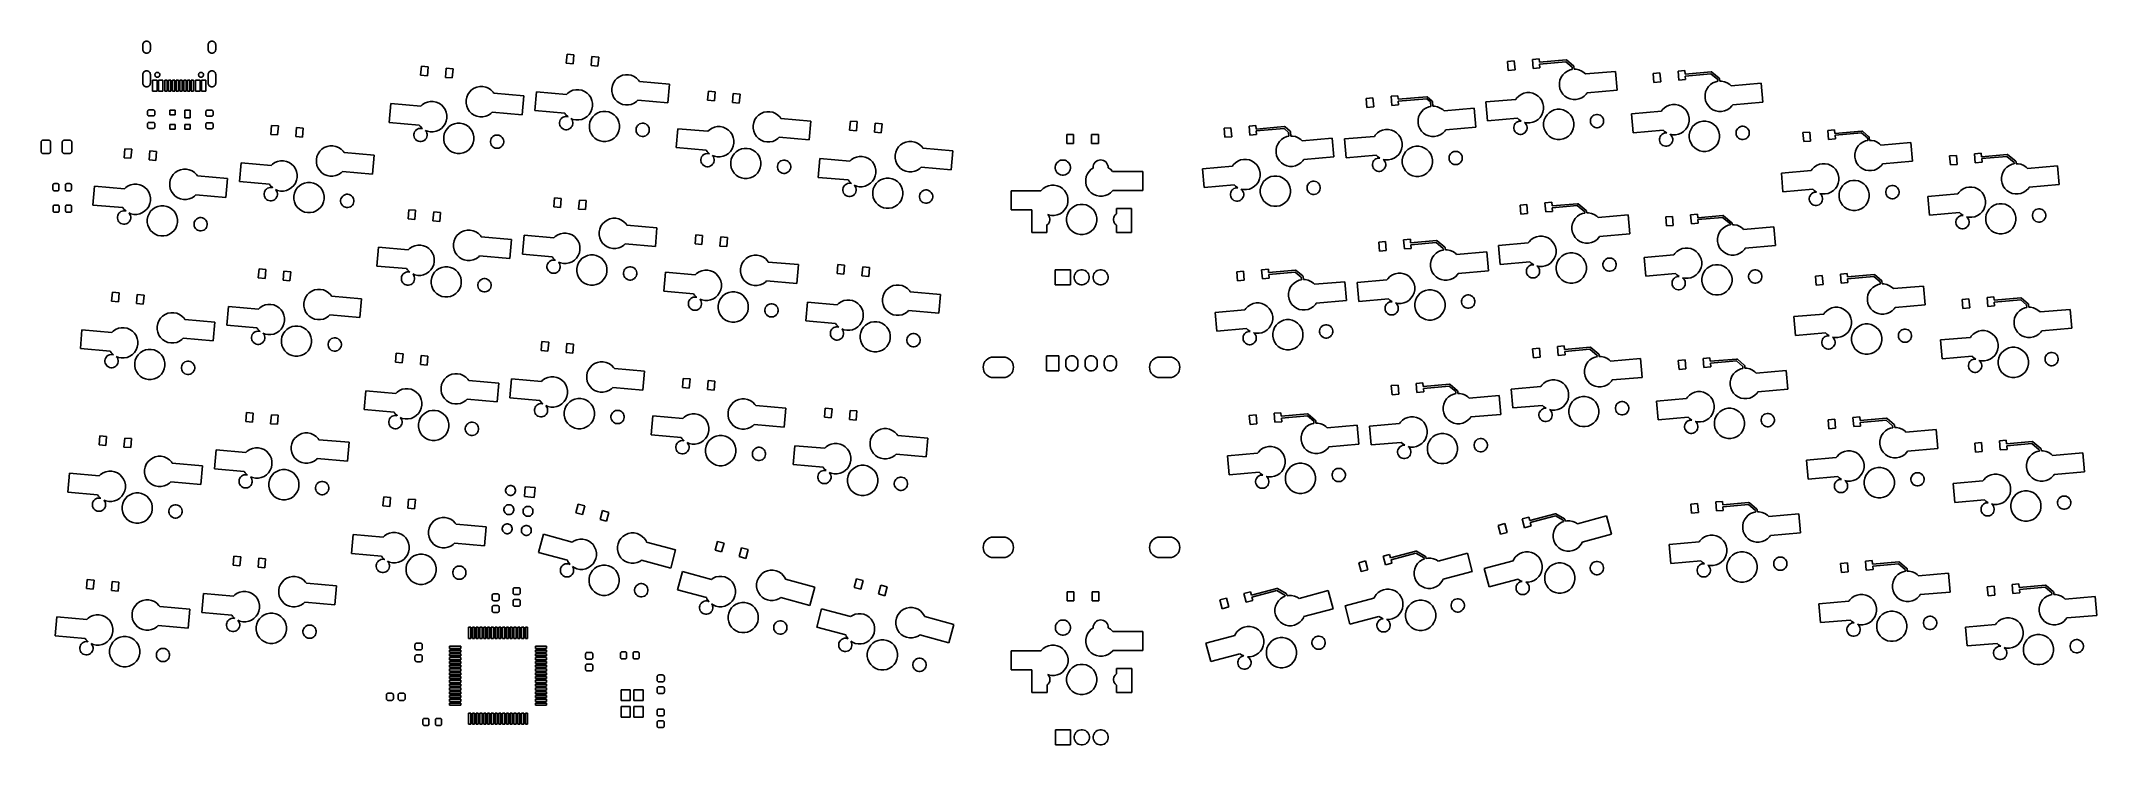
# Model space of a CAD drawing. Extents: x 2.7 to 13.4, y -6.7 to -3.
import ezdxf

# ---------------------------------------------------------------- set-up
doc = ezdxf.new("R2010")
doc.units = 0
doc.header["$MEASUREMENT"] = 0
doc.layers.add('BLACK', color=7, linetype='CONTINUOUS')

msp = doc.modelspace()

# ---------------------------------------------------------------- linework, layer by layer
at = {"layer": 'BLACK', "linetype": 'CONTINUOUS'}
for p, q in [((3.22283, -3.04982), (3.22312, -3.04693)), ((3.22283, -3.07538), (3.22283, -3.04982)), ((3.22312, -3.07827), (3.22283, -3.07538)), ((3.22312, -3.04693), (3.22425, -3.04322)), ((3.22425, -3.08198), (3.22312, -3.07827)), ((3.22425, -3.04322), (3.22607, -3.0398)), ((3.22607, -3.0854), (3.22425, -3.08198)), ((3.22607, -3.0398), (3.22853, -3.0368)), ((3.22853, -3.0884), (3.22607, -3.0854)), ((3.22853, -3.0368), (3.23153, -3.03434)), ((3.23153, -3.09086), (3.22853, -3.0884)), ((3.23153, -3.03434), (3.23495, -3.03251)), ((3.23495, -3.09268), (3.23153, -3.09086)), ((3.23495, -3.03251), (3.23866, -3.03139)), ((3.23866, -3.09381), (3.23495, -3.09268)), ((3.23866, -3.03139), (3.24252, -3.03101)), ((3.24252, -3.09419), (3.23866, -3.09381)), ((3.24252, -3.03101), (3.24638, -3.03139)), ((3.24638, -3.09381), (3.24252, -3.09419)), ((3.24638, -3.03139), (3.25009, -3.03251)), ((3.25009, -3.09268), (3.24638, -3.09381)), ((3.25009, -3.03251), (3.25351, -3.03434)), ((3.25351, -3.09086), (3.25009, -3.09268)), ((3.25351, -3.03434), (3.25651, -3.0368)), ((3.25651, -3.0884), (3.25351, -3.09086)), ((3.25651, -3.0368), (3.25897, -3.0398)), ((3.25897, -3.0854), (3.25651, -3.0884)), ((3.25897, -3.0398), (3.26079, -3.04322)), ((3.26079, -3.08198), (3.25897, -3.0854)), ((3.26079, -3.04322), (3.26192, -3.04693)), ((3.26192, -3.07827), (3.26079, -3.08198)), ((3.26192, -3.04693), (3.2622, -3.04982)), ((3.2622, -3.07538), (3.26192, -3.07827)), ((3.2622, -3.04982), (3.2622, -3.07538)), ((3.56299, -3.04982), (3.56328, -3.04693)), ((3.56299, -3.07538), (3.56299, -3.04982)), ((3.56328, -3.07827), (3.56299, -3.07538)), ((3.56328, -3.04693), (3.5644, -3.04322)), ((3.5644, -3.08198), (3.56328, -3.07827)), ((3.5644, -3.04322), (3.56623, -3.0398)), ((3.56623, -3.0854), (3.5644, -3.08198)), ((3.56623, -3.0398), (3.56869, -3.0368)), ((3.56869, -3.0884), (3.56623, -3.0854)), ((3.56869, -3.0368), (3.57169, -3.03434)), ((3.57169, -3.09086), (3.56869, -3.0884)), ((3.57169, -3.03434), (3.57511, -3.03251)), ((3.57511, -3.09268), (3.57169, -3.09086)), ((3.57511, -3.03251), (3.57882, -3.03139)), ((3.57882, -3.09381), (3.57511, -3.09268)), ((3.57882, -3.03139), (3.58268, -3.03101)), ((3.58268, -3.09419), (3.57882, -3.09381)), ((3.58268, -3.03101), (3.58654, -3.03139)), ((3.58654, -3.09381), (3.58268, -3.09419)), ((3.58654, -3.03139), (3.59025, -3.03251)), ((3.59025, -3.09268), (3.58654, -3.09381)), ((3.59025, -3.03251), (3.59367, -3.03434)), ((3.59367, -3.09086), (3.59025, -3.09268)), ((3.59367, -3.03434), (3.59666, -3.0368)), ((3.59666, -3.0884), (3.59367, -3.09086)), ((3.59666, -3.0368), (3.59912, -3.0398)), ((3.59912, -3.0854), (3.59666, -3.0884)), ((3.59912, -3.0398), (3.60095, -3.04322)), ((3.60095, -3.08198), (3.59912, -3.0854)), ((3.60095, -3.04322), (3.60208, -3.04693)), ((3.60208, -3.07827), (3.60095, -3.08198)), ((3.60208, -3.04693), (3.60236, -3.04982)), ((3.60236, -3.07538), (3.60208, -3.07827)), ((3.60236, -3.04982), (3.60236, -3.07538)), ((5.42768, -3.14638), (5.43179, -3.09931)), ((5.43179, -3.09931), (5.46709, -3.1024)), ((5.46709, -3.1024), (5.46297, -3.14946)), ((3.22283, -3.20454), (3.22312, -3.20165)), ((3.22283, -3.24979), (3.22283, -3.20454)), ((3.22312, -3.20165), (3.22425, -3.19794)), ((3.22425, -3.19794), (3.22607, -3.19452)), ((3.22607, -3.19452), (3.22853, -3.19153)), ((3.22853, -3.19153), (3.23153, -3.18907)), ((3.23153, -3.18907), (3.23495, -3.18724)), ((3.23495, -3.18724), (3.23866, -3.18611)), ((3.23866, -3.18611), (3.24252, -3.18573)), ((3.24252, -3.18573), (3.24638, -3.18611)), ((3.24638, -3.18611), (3.25009, -3.18724)), ((3.25009, -3.18724), (3.25351, -3.18907)), ((3.25351, -3.18907), (3.25651, -3.19153)), ((3.25651, -3.19153), (3.25897, -3.19452)), ((3.25897, -3.19452), (3.26079, -3.19794)), ((3.26079, -3.19794), (3.26192, -3.20165)), ((3.26192, -3.20165), (3.2622, -3.20454)), ((3.2622, -3.20454), (3.2622, -3.24979)), ((3.28602, -3.20504), (3.28652, -3.20257)), ((3.28602, -3.20756), (3.28602, -3.20504)), ((3.28652, -3.21003), (3.28602, -3.20756)), ((3.28652, -3.20257), (3.28748, -3.20024)), ((3.28748, -3.21236), (3.28652, -3.21003)), ((3.28748, -3.20024), (3.28888, -3.19814)), ((3.28888, -3.19814), (3.29066, -3.19636)), ((3.29066, -3.19636), (3.29276, -3.19496)), ((3.29276, -3.19496), (3.29509, -3.194)), ((3.29509, -3.194), (3.29756, -3.1935)), ((3.29756, -3.1935), (3.30008, -3.1935)), ((3.30008, -3.1935), (3.30255, -3.194)), ((3.30255, -3.194), (3.30488, -3.19496)), ((3.30488, -3.19496), (3.30698, -3.19636)), ((3.30698, -3.19636), (3.30876, -3.19814)), ((3.30876, -3.19814), (3.31016, -3.20024)), ((3.31016, -3.20024), (3.31112, -3.20257)), ((3.31112, -3.21003), (3.31016, -3.21236)), ((3.31112, -3.20257), (3.31161, -3.20504)), ((3.31161, -3.20756), (3.31112, -3.21003)), ((3.31161, -3.20504), (3.31161, -3.20756)), ((3.51358, -3.20504), (3.51407, -3.20257)), ((3.51358, -3.20756), (3.51358, -3.20504)), ((3.51407, -3.21003), (3.51358, -3.20756)), ((3.51407, -3.20257), (3.51504, -3.20024)), ((3.51504, -3.21236), (3.51407, -3.21003)), ((3.51504, -3.20024), (3.51644, -3.19814)), ((3.51644, -3.19814), (3.51822, -3.19636)), ((3.51822, -3.19636), (3.52032, -3.19496)), ((3.52032, -3.19496), (3.52265, -3.194)), ((3.52265, -3.194), (3.52512, -3.1935)), ((3.52512, -3.1935), (3.52764, -3.1935)), ((3.52764, -3.1935), (3.53011, -3.194)), ((3.53011, -3.194), (3.53244, -3.19496)), ((3.53244, -3.19496), (3.53453, -3.19636)), ((3.53453, -3.19636), (3.53632, -3.19814)), ((3.53632, -3.19814), (3.53772, -3.20024)), ((3.53772, -3.20024), (3.53868, -3.20257)), ((3.53868, -3.21003), (3.53772, -3.21236)), ((3.53868, -3.20257), (3.53917, -3.20504)), ((3.53917, -3.20756), (3.53868, -3.21003)), ((3.53917, -3.20504), (3.53917, -3.20756)), ((3.56299, -3.20454), (3.56328, -3.20165)), ((3.56299, -3.24979), (3.56299, -3.20454)), ((3.56328, -3.20165), (3.5644, -3.19794)), ((3.5644, -3.19794), (3.56623, -3.19452)), ((3.56623, -3.19452), (3.56869, -3.19153)), ((3.56869, -3.19153), (3.57169, -3.18907)), ((3.57169, -3.18907), (3.57511, -3.18724)), ((3.57511, -3.18724), (3.57882, -3.18611)), ((3.57882, -3.18611), (3.58268, -3.18573)), ((3.58268, -3.18573), (3.58654, -3.18611)), ((3.58654, -3.18611), (3.59025, -3.18724)), ((3.59025, -3.18724), (3.59367, -3.18907)), ((3.59367, -3.18907), (3.59666, -3.19153)), ((3.59666, -3.19153), (3.59912, -3.19452)), ((3.59912, -3.19452), (3.60095, -3.19794)), ((3.60095, -3.19794), (3.60208, -3.20165)), ((3.60208, -3.20165), (3.60236, -3.20454)), ((3.60236, -3.20454), (3.60236, -3.24979)), ((4.66942, -3.20804), (4.67353, -3.16098)), ((4.70471, -3.21113), (4.66942, -3.20804)), ((4.67353, -3.16098), (4.70883, -3.16407)), ((4.70883, -3.16407), (4.70471, -3.21113)), ((4.79884, -3.21937), (4.80296, -3.1723)), ((4.80296, -3.1723), (4.83826, -3.17539)), ((4.83826, -3.17539), (4.83414, -3.22246)), ((5.46297, -3.14946), (5.42768, -3.14638)), ((5.5571, -3.1577), (5.56122, -3.11064)), ((5.5924, -3.16079), (5.5571, -3.1577)), ((5.56122, -3.11064), (5.59652, -3.11372)), ((5.59652, -3.11372), (5.5924, -3.16079)), ((5.70611, -3.2147), (5.72044, -3.20877)), ((5.72044, -3.20877), (5.73565, -3.20574)), ((5.73565, -3.20574), (5.75116, -3.20574)), ((5.75116, -3.20574), (5.76637, -3.20877)), ((5.76637, -3.20877), (5.7807, -3.2147)), ((10.3283, -3.13707), (10.3636, -3.13398)), ((10.3324, -3.18413), (10.3283, -3.13707)), ((10.3677, -3.18104), (10.3324, -3.18413)), ((10.3636, -3.13398), (10.3677, -3.18104)), ((10.4577, -3.12574), (10.493, -3.12265)), ((10.4618, -3.17281), (10.4577, -3.12574)), ((10.4971, -3.16972), (10.4618, -3.17281)), ((10.493, -3.12265), (10.4946, -3.14121)), ((10.4946, -3.14121), (10.6334, -3.12907)), ((10.6324, -3.13919), (10.4955, -3.15117)), ((10.4955, -3.15117), (10.4971, -3.16972)), ((10.6073, -3.21902), (10.616, -3.20612)), ((10.616, -3.20612), (10.6269, -3.19516)), ((10.6269, -3.19516), (10.6398, -3.18654)), ((10.6642, -3.16581), (10.6324, -3.13919)), ((10.6334, -3.12907), (10.6336, -3.12902)), ((10.6336, -3.12902), (10.6339, -3.12902)), ((10.6339, -3.12902), (10.6339, -3.12902)), ((10.6339, -3.12902), (10.6346, -3.12903)), ((10.6346, -3.12903), (10.6356, -3.12923)), ((10.6356, -3.12923), (10.6365, -3.12962)), ((10.6365, -3.12962), (10.6373, -3.13018)), ((10.6373, -3.13018), (10.6375, -3.13035)), ((10.6375, -3.13035), (10.672, -3.15933)), ((10.6398, -3.18654), (10.6541, -3.1806)), ((10.6541, -3.1806), (10.6653, -3.17839)), ((10.6653, -3.17839), (10.6642, -3.16581)), ((10.672, -3.15933), (10.6722, -3.15946)), ((10.6722, -3.15946), (10.6724, -3.15964)), ((10.6724, -3.15964), (10.6724, -3.15964)), ((10.6724, -3.15964), (10.6729, -3.16017)), ((10.6729, -3.16017), (10.6734, -3.16099)), ((10.6734, -3.16099), (10.6738, -3.16191)), ((10.6738, -3.16191), (10.674, -3.16288)), ((10.674, -3.16288), (10.674, -3.16312)), ((10.674, -3.16312), (10.6752, -3.17758)), ((10.6752, -3.17758), (10.6849, -3.17758)), ((10.6849, -3.17758), (10.7001, -3.1806)), ((10.7001, -3.1806), (10.7144, -3.18654)), ((10.7144, -3.18654), (10.7273, -3.19516)), ((10.7273, -3.19516), (10.7341, -3.20193)), ((10.7341, -3.20193), (10.8906, -3.18824)), ((10.8906, -3.18824), (10.8992, -3.28629)), ((11.0865, -3.19873), (11.1218, -3.19565)), ((11.0907, -3.2458), (11.0865, -3.19873)), ((11.1218, -3.19565), (11.126, -3.24271)), ((11.216, -3.18741), (11.2513, -3.18432)), ((11.2201, -3.23448), (11.216, -3.18741)), ((11.2513, -3.18432), (11.2529, -3.20287)), ((11.2529, -3.20287), (11.3885, -3.19101)), ((11.3875, -3.20113), (11.2538, -3.21284)), ((11.4227, -3.23066), (11.3875, -3.20113)), ((11.3885, -3.19101), (11.3887, -3.19097)), ((11.3887, -3.19097), (11.389, -3.19097)), ((11.389, -3.19097), (11.389, -3.19097)), ((11.389, -3.19097), (11.3897, -3.19098)), ((11.3897, -3.19098), (11.3907, -3.19118)), ((11.3907, -3.19118), (11.3916, -3.19157)), ((11.3916, -3.19157), (11.3924, -3.19212)), ((11.3924, -3.19212), (11.3926, -3.1923)), ((11.3926, -3.1923), (11.4305, -3.22417)), ((3.22312, -3.25268), (3.22283, -3.24979)), ((3.22425, -3.25639), (3.22312, -3.25268)), ((3.22607, -3.25981), (3.22425, -3.25639)), ((3.22853, -3.26281), (3.22607, -3.25981)), ((3.23153, -3.26527), (3.22853, -3.26281)), ((3.23495, -3.26709), (3.23153, -3.26527)), ((3.23866, -3.26822), (3.23495, -3.26709)), ((3.24252, -3.2686), (3.23866, -3.26822)), ((3.24638, -3.26822), (3.24252, -3.2686)), ((3.25009, -3.26709), (3.24638, -3.26822)), ((3.25351, -3.26527), (3.25009, -3.26709)), ((3.25651, -3.26281), (3.25351, -3.26527)), ((3.25897, -3.25981), (3.25651, -3.26281)), ((3.26079, -3.25639), (3.25897, -3.25981)), ((3.26192, -3.25268), (3.26079, -3.25639)), ((3.2622, -3.24979), (3.26192, -3.25268)), ((3.27382, -3.29173), (3.27382, -3.23465)), ((3.27382, -3.23465), (3.29744, -3.23465)), ((3.29744, -3.29173), (3.27382, -3.29173)), ((3.28888, -3.21446), (3.28748, -3.21236)), ((3.29066, -3.21624), (3.28888, -3.21446)), ((3.29276, -3.21764), (3.29066, -3.21624)), ((3.29509, -3.2186), (3.29276, -3.21764)), ((3.29756, -3.21909), (3.29509, -3.2186)), ((3.29744, -3.23465), (3.29744, -3.29173)), ((3.30008, -3.21909), (3.29756, -3.21909)), ((3.30255, -3.2186), (3.30008, -3.21909)), ((3.30488, -3.21764), (3.30255, -3.2186)), ((3.30433, -3.29173), (3.30433, -3.23465)), ((3.30433, -3.23465), (3.32795, -3.23465)), ((3.32795, -3.29173), (3.30433, -3.29173)), ((3.30698, -3.21624), (3.30488, -3.21764)), ((3.30876, -3.21446), (3.30698, -3.21624)), ((3.31016, -3.21236), (3.30876, -3.21446)), ((3.32795, -3.23465), (3.32795, -3.29173)), ((3.3378, -3.29173), (3.3378, -3.23465)), ((3.3378, -3.23465), (3.34961, -3.23465)), ((3.34961, -3.29173), (3.3378, -3.29173)), ((3.34961, -3.23465), (3.34961, -3.29173)), ((3.35748, -3.29173), (3.35748, -3.23465)), ((3.35748, -3.23465), (3.36929, -3.23465)), ((3.36929, -3.29173), (3.35748, -3.29173)), ((3.36929, -3.23465), (3.36929, -3.29173)), ((3.37717, -3.29173), (3.37717, -3.23465)), ((3.37717, -3.23465), (3.38898, -3.23465)), ((3.38898, -3.29173), (3.37717, -3.29173)), ((3.38898, -3.23465), (3.38898, -3.29173)), ((3.39685, -3.29173), (3.39685, -3.23465)), ((3.39685, -3.23465), (3.40866, -3.23465)), ((3.40866, -3.29173), (3.39685, -3.29173)), ((3.40866, -3.23465), (3.40866, -3.29173)), ((3.41654, -3.29173), (3.41654, -3.23465)), ((3.41654, -3.23465), (3.42835, -3.23465)), ((3.42835, -3.29173), (3.41654, -3.29173)), ((3.42835, -3.23465), (3.42835, -3.29173)), ((3.43622, -3.29173), (3.43622, -3.23465)), ((3.43622, -3.23465), (3.44803, -3.23465)), ((3.44803, -3.29173), (3.43622, -3.29173)), ((3.44803, -3.23465), (3.44803, -3.29173)), ((3.45591, -3.29173), (3.45591, -3.23465)), ((3.45591, -3.23465), (3.46772, -3.23465)), ((3.46772, -3.29173), (3.45591, -3.29173)), ((3.46772, -3.23465), (3.46772, -3.29173)), ((3.47559, -3.29173), (3.47559, -3.23465)), ((3.47559, -3.23465), (3.4874, -3.23465)), ((3.4874, -3.29173), (3.47559, -3.29173)), ((3.4874, -3.23465), (3.4874, -3.29173)), ((3.49724, -3.29173), (3.49724, -3.23465)), ((3.49724, -3.23465), (3.52087, -3.23465)), ((3.52087, -3.29173), (3.49724, -3.29173)), ((3.51644, -3.21446), (3.51504, -3.21236)), ((3.51822, -3.21624), (3.51644, -3.21446)), ((3.52032, -3.21764), (3.51822, -3.21624)), ((3.52265, -3.2186), (3.52032, -3.21764)), ((3.52087, -3.23465), (3.52087, -3.29173)), ((3.52512, -3.21909), (3.52265, -3.2186)), ((3.52764, -3.21909), (3.52512, -3.21909)), ((3.53011, -3.2186), (3.52764, -3.21909)), ((3.52776, -3.29173), (3.52776, -3.23465)), ((3.52776, -3.23465), (3.55138, -3.23465)), ((3.55138, -3.29173), (3.52776, -3.29173)), ((3.53244, -3.21764), (3.53011, -3.2186)), ((3.53453, -3.21624), (3.53244, -3.21764)), ((3.53632, -3.21446), (3.53453, -3.21624)), ((3.53772, -3.21236), (3.53632, -3.21446)), ((3.55138, -3.23465), (3.55138, -3.29173)), ((3.56328, -3.25268), (3.56299, -3.24979)), ((3.5644, -3.25639), (3.56328, -3.25268)), ((3.56623, -3.25981), (3.5644, -3.25639)), ((3.56869, -3.26281), (3.56623, -3.25981)), ((3.57169, -3.26527), (3.56869, -3.26281)), ((3.57511, -3.26709), (3.57169, -3.26527)), ((3.57882, -3.26822), (3.57511, -3.26709)), ((3.58268, -3.2686), (3.57882, -3.26822)), ((3.58654, -3.26822), (3.58268, -3.2686)), ((3.59025, -3.26709), (3.58654, -3.26822)), ((3.59367, -3.26527), (3.59025, -3.26709)), ((3.59666, -3.26281), (3.59367, -3.26527)), ((3.59912, -3.25981), (3.59666, -3.26281)), ((3.60095, -3.25639), (3.59912, -3.25981)), ((3.60208, -3.25268), (3.60095, -3.25639)), ((3.60236, -3.24979), (3.60208, -3.25268)), ((4.83414, -3.22246), (4.79884, -3.21937)), ((4.90943, -3.32318), (4.91537, -3.30885)), ((4.91537, -3.30885), (4.92398, -3.29596)), ((4.92398, -3.29596), (4.93495, -3.28499)), ((4.93495, -3.28499), (4.94785, -3.27637)), ((4.94785, -3.27637), (4.96218, -3.27044)), ((4.96218, -3.27044), (4.97739, -3.26741)), ((4.97739, -3.26741), (4.9929, -3.26741)), ((4.9929, -3.26741), (5.00811, -3.27044)), ((5.00811, -3.27044), (5.02244, -3.27637)), ((5.02244, -3.27637), (5.03534, -3.28499)), ((5.03534, -3.28499), (5.04631, -3.29596)), ((5.04631, -3.29596), (5.05067, -3.30248)), ((5.05067, -3.30248), (5.20718, -3.31618)), ((5.20718, -3.31618), (5.19861, -3.41423)), ((5.26466, -3.39238), (5.27324, -3.29433)), ((5.27324, -3.29433), (5.42867, -3.30793)), ((5.42867, -3.30793), (5.43545, -3.30115)), ((5.43545, -3.30115), (5.44834, -3.29253)), ((5.44834, -3.29253), (5.46267, -3.2866)), ((5.46267, -3.2866), (5.47788, -3.28357)), ((5.47788, -3.28357), (5.49339, -3.28357)), ((5.49339, -3.28357), (5.50861, -3.2866)), ((5.50861, -3.2866), (5.52294, -3.29253)), ((5.52294, -3.29253), (5.53583, -3.30115)), ((5.53583, -3.30115), (5.5468, -3.31212)), ((5.5468, -3.31212), (5.55542, -3.32502)), ((5.66466, -3.27673), (5.66769, -3.26151)), ((5.66466, -3.29224), (5.66466, -3.27673)), ((5.66769, -3.30745), (5.66466, -3.29224)), ((5.66769, -3.26151), (5.67363, -3.24718)), ((5.67363, -3.32178), (5.66769, -3.30745)), ((5.67363, -3.24718), (5.68224, -3.23429)), ((5.68224, -3.23429), (5.69321, -3.22332)), ((5.69321, -3.22332), (5.70611, -3.2147)), ((5.7807, -3.2147), (5.7936, -3.22332)), ((5.7936, -3.22332), (5.80457, -3.23429)), ((5.80457, -3.23429), (5.80893, -3.24081)), ((5.80893, -3.24081), (5.96544, -3.25451)), ((5.96544, -3.25451), (5.95687, -3.35256)), ((6.16371, -3.33878), (6.16783, -3.29171)), ((6.16783, -3.29171), (6.20312, -3.2948)), ((6.20312, -3.2948), (6.19901, -3.34187)), ((6.29313, -3.3501), (6.29725, -3.30304)), ((6.29725, -3.30304), (6.33255, -3.30612)), ((6.33255, -3.30612), (6.32843, -3.35319)), ((9.72168, -3.31814), (9.75697, -3.31506)), ((9.75697, -3.31506), (9.7586, -3.33361)), ((10.3756, -3.32753), (10.3866, -3.31656)), ((10.3866, -3.31656), (10.3995, -3.30795)), ((10.3995, -3.30795), (10.4138, -3.30201)), ((10.4138, -3.30201), (10.429, -3.29899)), ((10.429, -3.29899), (10.4445, -3.29899)), ((10.4445, -3.29899), (10.4598, -3.30201)), ((10.4598, -3.30201), (10.4741, -3.30795)), ((10.4741, -3.30795), (10.487, -3.31656)), ((10.487, -3.31656), (10.4979, -3.32753)), ((10.5984, -3.24856), (10.6014, -3.23335)), ((10.5984, -3.26407), (10.5984, -3.24856)), ((10.6014, -3.27928), (10.5984, -3.26407)), ((10.6014, -3.23335), (10.6073, -3.21902)), ((10.6073, -3.29361), (10.6014, -3.27928)), ((10.616, -3.30651), (10.6073, -3.29361)), ((10.6269, -3.31748), (10.616, -3.30651)), ((10.6398, -3.3261), (10.6269, -3.31748)), ((10.7273, -3.31748), (10.7144, -3.3261)), ((10.7383, -3.30651), (10.7273, -3.31748)), ((10.7426, -3.29999), (10.7383, -3.30651)), ((10.8992, -3.28629), (10.7426, -3.29999)), ((11.126, -3.24271), (11.0907, -3.2458)), ((11.2554, -3.23139), (11.2201, -3.23448)), ((11.2538, -3.21284), (11.2554, -3.23139)), ((11.3566, -3.31023), (11.3597, -3.29502)), ((11.3566, -3.32574), (11.3566, -3.31023)), ((11.3597, -3.29502), (11.3656, -3.28069)), ((11.3656, -3.28069), (11.3742, -3.26779)), ((11.3742, -3.26779), (11.3852, -3.25682)), ((11.3852, -3.25682), (11.3981, -3.24821)), ((11.3981, -3.24821), (11.4124, -3.24227)), ((11.4124, -3.24227), (11.4235, -3.24006)), ((11.4235, -3.24006), (11.4227, -3.23066)), ((11.4305, -3.22417), (11.4307, -3.22431)), ((11.4307, -3.22431), (11.4309, -3.22448)), ((11.4309, -3.22448), (11.4309, -3.22449)), ((11.4309, -3.22449), (11.4314, -3.22501)), ((11.4314, -3.22501), (11.432, -3.22584)), ((11.432, -3.22584), (11.4323, -3.22675)), ((11.4323, -3.22675), (11.4325, -3.22772)), ((11.4325, -3.22772), (11.4325, -3.22797)), ((11.4325, -3.22797), (11.4335, -3.23924)), ((11.4335, -3.23924), (11.4431, -3.23924)), ((11.4431, -3.23924), (11.4583, -3.24227)), ((11.4583, -3.24227), (11.4727, -3.24821)), ((11.4727, -3.24821), (11.4856, -3.25682)), ((11.4856, -3.25682), (11.4923, -3.2636)), ((11.4923, -3.2636), (11.6488, -3.24991)), ((11.6488, -3.24991), (11.6574, -3.34796)), ((3.24783, -3.39665), (3.24799, -3.39512)), ((3.24783, -3.4124), (3.24783, -3.39665)), ((3.24799, -3.41394), (3.24783, -3.4124)), ((3.24799, -3.39512), (3.24843, -3.39364)), ((3.24843, -3.41541), (3.24799, -3.41394)), ((3.24843, -3.39364), (3.24916, -3.39228)), ((3.24916, -3.41678), (3.24843, -3.41541)), ((3.24916, -3.39228), (3.25014, -3.39109)), ((3.25014, -3.41797), (3.24916, -3.41678)), ((3.25014, -3.39109), (3.25133, -3.39011)), ((3.25133, -3.41895), (3.25014, -3.41797)), ((3.25133, -3.39011), (3.2527, -3.38938)), ((3.2527, -3.41968), (3.25133, -3.41895)), ((3.2527, -3.38938), (3.25417, -3.38893)), ((3.25417, -3.42012), (3.2527, -3.41968)), ((3.25417, -3.38893), (3.25571, -3.38878)), ((3.25571, -3.42028), (3.25417, -3.42012)), ((3.25571, -3.38878), (3.27736, -3.38878)), ((3.27736, -3.42028), (3.25571, -3.42028)), ((3.27736, -3.38878), (3.2789, -3.38893)), ((3.2789, -3.42012), (3.27736, -3.42028)), ((3.2789, -3.38893), (3.28038, -3.38938)), ((3.28038, -3.41968), (3.2789, -3.42012)), ((3.28038, -3.38938), (3.28174, -3.39011)), ((3.28174, -3.41895), (3.28038, -3.41968)), ((3.28174, -3.39011), (3.28293, -3.39109)), ((3.28293, -3.41797), (3.28174, -3.41895)), ((3.28293, -3.39109), (3.28391, -3.39228)), ((3.28391, -3.41678), (3.28293, -3.41797)), ((3.28391, -3.39228), (3.28464, -3.39364)), ((3.28464, -3.41541), (3.28391, -3.41678)), ((3.28464, -3.39364), (3.28508, -3.39512)), ((3.28508, -3.41394), (3.28464, -3.41541)), ((3.28508, -3.39512), (3.28524, -3.39665)), ((3.28524, -3.4124), (3.28508, -3.41394)), ((3.28524, -3.39665), (3.28524, -3.4124)), ((3.36378, -3.41378), (3.36378, -3.39016)), ((3.36378, -3.39016), (3.39134, -3.39016)), ((3.39134, -3.41378), (3.36378, -3.41378)), ((3.39134, -3.39016), (3.39134, -3.41378)), ((3.44252, -3.42953), (3.44252, -3.39016)), ((3.44252, -3.39016), (3.47008, -3.39016)), ((3.47008, -3.39016), (3.47008, -3.42953)), ((3.55138, -3.39823), (3.55153, -3.39669)), ((3.55138, -3.41398), (3.55138, -3.39823)), ((3.55153, -3.41551), (3.55138, -3.41398)), ((3.55153, -3.39669), (3.55198, -3.39522)), ((3.55198, -3.41699), (3.55153, -3.41551)), ((3.55198, -3.39522), (3.5527, -3.39385)), ((3.5527, -3.41835), (3.55198, -3.41699)), ((3.5527, -3.39385), (3.55368, -3.39266)), ((3.55368, -3.41954), (3.5527, -3.41835)), ((3.55368, -3.39266), (3.55488, -3.39168)), ((3.55488, -3.42052), (3.55368, -3.41954)), ((3.55488, -3.39168), (3.55624, -3.39095)), ((3.55624, -3.42125), (3.55488, -3.42052)), ((3.55624, -3.39095), (3.55772, -3.39051)), ((3.55772, -3.4217), (3.55624, -3.42125)), ((3.55772, -3.39051), (3.55925, -3.39035)), ((3.55925, -3.42185), (3.55772, -3.4217)), ((3.55925, -3.39035), (3.58091, -3.39035)), ((3.58091, -3.42185), (3.55925, -3.42185)), ((3.58091, -3.39035), (3.58244, -3.39051)), ((3.58244, -3.4217), (3.58091, -3.42185)), ((3.58244, -3.39051), (3.58392, -3.39095)), ((3.58392, -3.42125), (3.58244, -3.4217)), ((3.58392, -3.39095), (3.58528, -3.39168)), ((3.58528, -3.42052), (3.58392, -3.42125)), ((3.58528, -3.39168), (3.58647, -3.39266)), ((3.58647, -3.41954), (3.58528, -3.42052)), ((3.58647, -3.39266), (3.58745, -3.39385)), ((3.58745, -3.41835), (3.58647, -3.41954)), ((3.58745, -3.39385), (3.58818, -3.39522)), ((3.58818, -3.41699), (3.58745, -3.41835)), ((3.58818, -3.39522), (3.58863, -3.39669)), ((3.58863, -3.41551), (3.58818, -3.41699)), ((3.58863, -3.39669), (3.58878, -3.39823)), ((3.58878, -3.41398), (3.58863, -3.41551)), ((3.58878, -3.39823), (3.58878, -3.41398)), ((4.5064, -3.45405), (4.51498, -3.356)), ((4.51498, -3.356), (4.67041, -3.3696)), ((4.67041, -3.3696), (4.67719, -3.36282)), ((4.67719, -3.36282), (4.69008, -3.3542)), ((4.69008, -3.3542), (4.70441, -3.34827)), ((4.70441, -3.34827), (4.71962, -3.34524)), ((4.71962, -3.34524), (4.73513, -3.34524)), ((4.73513, -3.34524), (4.75035, -3.34827)), ((4.75035, -3.34827), (4.76468, -3.3542)), ((4.76468, -3.3542), (4.77757, -3.36282)), ((4.77757, -3.36282), (4.78854, -3.37379)), ((4.78854, -3.37379), (4.79716, -3.38668)), ((4.79716, -3.38668), (4.80309, -3.40101)), ((4.80309, -3.40101), (4.80612, -3.41622)), ((4.80612, -3.41622), (4.80612, -3.43174)), ((4.9064, -3.33839), (4.90943, -3.32318)), ((4.9064, -3.3539), (4.9064, -3.33839)), ((4.90943, -3.36912), (4.9064, -3.3539)), ((4.91537, -3.38345), (4.90943, -3.36912)), ((4.92398, -3.39634), (4.91537, -3.38345)), ((4.93495, -3.40731), (4.92398, -3.39634)), ((4.94785, -3.41593), (4.93495, -3.40731)), ((4.96218, -3.42186), (4.94785, -3.41593)), ((4.97739, -3.42489), (4.96218, -3.42186)), ((4.9929, -3.42489), (4.97739, -3.42489)), ((5.00811, -3.42186), (4.9929, -3.42489)), ((5.02244, -3.41593), (5.00811, -3.42186)), ((5.03534, -3.40731), (5.02244, -3.41593)), ((5.04211, -3.40053), (5.03534, -3.40731)), ((5.19861, -3.41423), (5.04211, -3.40053)), ((5.42012, -3.40598), (5.26466, -3.39238)), ((5.4108, -3.42705), (5.41707, -3.42445)), ((5.41707, -3.42445), (5.42372, -3.42313)), ((5.42448, -3.41251), (5.42012, -3.40598)), ((5.42372, -3.42313), (5.43051, -3.42313)), ((5.43545, -3.42347), (5.42448, -3.41251)), ((5.43051, -3.42313), (5.4368, -3.42438)), ((5.4368, -3.42438), (5.43545, -3.42347)), ((5.53583, -3.42347), (5.52294, -3.43209)), ((5.5468, -3.41251), (5.53583, -3.42347)), ((5.55542, -3.39961), (5.5468, -3.41251)), ((5.55542, -3.32502), (5.56135, -3.33934)), ((5.56135, -3.38528), (5.55542, -3.39961)), ((5.55679, -3.43782), (5.56538, -3.42496)), ((5.56135, -3.33934), (5.56438, -3.35456)), ((5.56438, -3.37007), (5.56135, -3.38528)), ((5.56438, -3.35456), (5.56438, -3.37007)), ((5.56538, -3.42496), (5.57631, -3.41403)), ((5.57631, -3.41403), (5.58917, -3.40544)), ((5.58917, -3.40544), (5.60346, -3.39952)), ((5.60346, -3.39952), (5.61862, -3.39651)), ((5.61862, -3.39651), (5.63408, -3.39651)), ((5.63408, -3.39651), (5.64925, -3.39952)), ((5.64925, -3.39952), (5.66354, -3.40544)), ((5.66354, -3.40544), (5.67639, -3.41403)), ((5.68224, -3.33468), (5.67363, -3.32178)), ((5.67639, -3.41403), (5.68733, -3.42496)), ((5.69321, -3.34564), (5.68224, -3.33468)), ((5.68733, -3.42496), (5.69592, -3.43782)), ((5.70611, -3.35426), (5.69321, -3.34564)), ((5.72044, -3.3602), (5.70611, -3.35426)), ((5.73565, -3.36322), (5.72044, -3.3602)), ((5.75116, -3.36322), (5.73565, -3.36322)), ((5.76637, -3.3602), (5.75116, -3.36322)), ((5.7807, -3.35426), (5.76637, -3.3602)), ((5.7936, -3.34564), (5.7807, -3.35426)), ((5.80037, -3.33887), (5.7936, -3.34564)), ((5.95687, -3.35256), (5.80037, -3.33887)), ((6.19901, -3.34187), (6.16371, -3.33878)), ((6.32843, -3.35319), (6.29313, -3.3501)), ((6.41827, -3.42669), (6.42924, -3.41572)), ((6.42924, -3.41572), (6.44214, -3.4071)), ((6.44214, -3.4071), (6.45647, -3.40117)), ((6.45647, -3.40117), (6.47168, -3.39814)), ((6.47168, -3.39814), (6.48719, -3.39814)), ((6.48719, -3.39814), (6.5024, -3.40117)), ((6.5024, -3.40117), (6.51673, -3.4071)), ((6.51673, -3.4071), (6.52963, -3.41572)), ((6.52963, -3.41572), (6.5406, -3.42669)), ((9.59225, -3.32947), (9.62755, -3.32638)), ((9.59637, -3.37653), (9.59225, -3.32947)), ((9.63166, -3.37344), (9.59637, -3.37653)), ((9.62755, -3.32638), (9.63166, -3.37344)), ((9.72579, -3.36521), (9.72168, -3.31814)), ((9.76109, -3.36212), (9.72579, -3.36521)), ((9.7586, -3.33361), (9.90831, -3.32051)), ((9.90736, -3.33063), (9.75947, -3.34357)), ((9.75947, -3.34357), (9.76109, -3.36212)), ((9.86537, -3.42575), (9.87131, -3.41142)), ((9.87131, -3.41142), (9.87992, -3.39852)), ((9.87992, -3.39852), (9.89089, -3.38756)), ((9.89089, -3.38756), (9.90379, -3.37894)), ((9.90379, -3.37894), (9.91812, -3.373)), ((9.92719, -3.34727), (9.90736, -3.33063)), ((9.90831, -3.32051), (9.90855, -3.32046)), ((9.90855, -3.32046), (9.90879, -3.32047)), ((9.90879, -3.32047), (9.90879, -3.32047)), ((9.90879, -3.32047), (9.90953, -3.32047)), ((9.90953, -3.32047), (9.9105, -3.32068)), ((9.9105, -3.32068), (9.9114, -3.32106)), ((9.9114, -3.32106), (9.91162, -3.32121)), ((9.91162, -3.32121), (9.91222, -3.32162)), ((9.91222, -3.32162), (9.91239, -3.3218)), ((9.91239, -3.3218), (9.93502, -3.34078)), ((9.91812, -3.373), (9.92925, -3.37079)), ((9.92925, -3.37079), (9.92719, -3.34727)), ((9.93502, -3.34078), (9.93522, -3.34092)), ((9.93522, -3.34092), (9.93539, -3.3411)), ((9.93539, -3.3411), (9.93539, -3.3411)), ((9.93539, -3.3411), (9.93591, -3.34163)), ((9.93591, -3.34163), (9.93645, -3.34245)), ((9.93645, -3.34245), (9.93653, -3.34267)), ((9.93653, -3.34267), (9.93681, -3.34337)), ((9.93681, -3.34337), (9.937, -3.34433)), ((9.937, -3.34433), (9.93699, -3.34458)), ((9.93699, -3.34458), (9.93921, -3.36998)), ((9.93921, -3.36998), (9.94884, -3.36998)), ((9.94884, -3.36998), (9.96405, -3.373)), ((9.96405, -3.373), (9.97838, -3.37894)), ((9.97838, -3.37894), (9.99128, -3.38756)), ((9.99128, -3.38756), (9.99805, -3.39433)), ((9.99805, -3.39433), (10.1545, -3.38064)), ((10.1545, -3.38064), (10.1631, -3.47869)), ((10.2158, -3.34766), (10.3713, -3.33406)), ((10.2244, -3.44571), (10.2158, -3.34766)), ((10.3713, -3.33406), (10.3756, -3.32753)), ((10.4979, -3.32753), (10.5066, -3.34043)), ((10.5066, -3.41502), (10.4979, -3.42792)), ((10.5066, -3.34043), (10.5125, -3.35476)), ((10.5125, -3.40069), (10.5066, -3.41502)), ((10.5125, -3.35476), (10.5155, -3.36997)), ((10.5155, -3.38548), (10.5125, -3.40069)), ((10.5155, -3.36997), (10.5155, -3.38548)), ((10.5254, -3.42709), (10.534, -3.41423)), ((10.534, -3.41423), (10.5449, -3.4033)), ((10.5449, -3.4033), (10.5577, -3.39471)), ((10.5577, -3.39471), (10.572, -3.38879)), ((10.572, -3.38879), (10.5872, -3.38577)), ((10.5872, -3.38577), (10.6027, -3.38577)), ((10.6027, -3.38577), (10.6178, -3.38879)), ((10.6178, -3.38879), (10.6321, -3.39471)), ((10.6321, -3.39471), (10.645, -3.4033)), ((10.6541, -3.33203), (10.6398, -3.3261)), ((10.645, -3.4033), (10.6559, -3.41423)), ((10.6694, -3.33506), (10.6541, -3.33203)), ((10.6559, -3.41423), (10.6645, -3.42709)), ((10.6849, -3.33506), (10.6694, -3.33506)), ((10.7001, -3.33203), (10.6849, -3.33506)), ((10.7144, -3.3261), (10.7001, -3.33203)), ((10.7636, -3.43052), (10.7674, -3.42488)), ((10.7674, -3.42488), (10.7722, -3.42008)), ((10.7722, -3.42008), (10.7778, -3.41631)), ((10.7778, -3.41631), (10.7841, -3.41372)), ((10.7841, -3.41372), (10.7908, -3.41239)), ((10.7908, -3.41239), (10.7976, -3.41239)), ((10.7976, -3.41239), (10.8042, -3.41372)), ((10.8042, -3.41372), (10.8105, -3.41631)), ((10.8105, -3.41631), (10.8161, -3.42008)), ((10.8161, -3.42008), (10.8209, -3.42488)), ((10.8209, -3.42488), (10.8247, -3.43052)), ((10.9741, -3.40933), (11.1295, -3.39572)), ((10.9826, -3.50738), (10.9741, -3.40933)), ((11.1295, -3.39572), (11.1339, -3.3892)), ((11.1339, -3.3892), (11.1448, -3.37823)), ((11.1448, -3.37823), (11.1577, -3.36961)), ((11.1577, -3.36961), (11.1721, -3.36368)), ((11.1721, -3.36368), (11.1873, -3.36065)), ((11.1873, -3.36065), (11.2028, -3.36065)), ((11.2028, -3.36065), (11.218, -3.36368)), ((11.218, -3.36368), (11.2323, -3.36961)), ((11.2323, -3.36961), (11.2452, -3.37823)), ((11.2452, -3.37823), (11.2562, -3.3892)), ((11.2562, -3.3892), (11.2648, -3.4021)), ((11.2648, -3.4021), (11.2708, -3.41643)), ((11.2708, -3.41643), (11.2738, -3.43164)), ((11.3597, -3.34095), (11.3566, -3.32574)), ((11.3656, -3.35528), (11.3597, -3.34095)), ((11.3742, -3.36818), (11.3656, -3.35528)), ((11.3852, -3.37915), (11.3742, -3.36818)), ((11.3981, -3.38776), (11.3852, -3.37915)), ((11.4124, -3.3937), (11.3981, -3.38776)), ((11.4276, -3.39672), (11.4124, -3.3937)), ((11.4431, -3.39672), (11.4276, -3.39672)), ((11.4583, -3.3937), (11.4431, -3.39672)), ((11.4727, -3.38776), (11.4583, -3.3937)), ((11.4856, -3.37915), (11.4727, -3.38776)), ((11.4965, -3.36818), (11.4856, -3.37915)), ((11.5009, -3.36165), (11.4965, -3.36818)), ((11.6574, -3.34796), (11.5009, -3.36165)), ((3.24783, -3.46161), (3.24799, -3.46008)), ((3.24783, -3.47736), (3.24783, -3.46161)), ((3.24799, -3.4789), (3.24783, -3.47736)), ((3.24799, -3.46008), (3.24843, -3.4586)), ((3.24843, -3.48038), (3.24799, -3.4789)), ((3.24843, -3.4586), (3.24916, -3.45724)), ((3.24916, -3.48174), (3.24843, -3.48038)), ((3.24916, -3.45724), (3.25014, -3.45605)), ((3.25014, -3.48293), (3.24916, -3.48174)), ((3.25014, -3.45605), (3.25133, -3.45507)), ((3.25133, -3.48391), (3.25014, -3.48293)), ((3.25133, -3.45507), (3.2527, -3.45434)), ((3.2527, -3.48464), (3.25133, -3.48391)), ((3.2527, -3.45434), (3.25417, -3.45389)), ((3.25417, -3.48508), (3.2527, -3.48464)), ((3.25417, -3.45389), (3.25571, -3.45374)), ((3.25571, -3.48524), (3.25417, -3.48508)), ((3.25571, -3.45374), (3.27736, -3.45374)), ((3.27736, -3.48524), (3.25571, -3.48524)), ((3.27736, -3.45374), (3.2789, -3.45389)), ((3.2789, -3.48508), (3.27736, -3.48524)), ((3.2789, -3.45389), (3.28038, -3.45434)), ((3.28038, -3.48464), (3.2789, -3.48508)), ((3.28038, -3.45434), (3.28174, -3.45507)), ((3.28174, -3.48391), (3.28038, -3.48464)), ((3.28174, -3.45507), (3.28293, -3.45605)), ((3.28293, -3.48293), (3.28174, -3.48391)), ((3.28293, -3.45605), (3.28391, -3.45724)), ((3.28391, -3.48174), (3.28293, -3.48293)), ((3.28391, -3.45724), (3.28464, -3.4586)), ((3.28464, -3.48038), (3.28391, -3.48174)), ((3.28464, -3.4586), (3.28508, -3.46008)), ((3.28508, -3.4789), (3.28464, -3.48038)), ((3.28508, -3.46008), (3.28524, -3.46161)), ((3.28524, -3.47736), (3.28508, -3.4789)), ((3.28524, -3.46161), (3.28524, -3.47736)), ((3.36378, -3.48858), (3.36378, -3.46496)), ((3.36378, -3.46496), (3.39134, -3.46496)), ((3.39134, -3.48858), (3.36378, -3.48858)), ((3.39134, -3.46496), (3.39134, -3.48858)), ((3.47008, -3.42953), (3.44252, -3.42953)), ((3.44252, -3.48858), (3.44252, -3.46496)), ((3.44252, -3.46496), (3.47008, -3.46496)), ((3.47008, -3.48858), (3.44252, -3.48858)), ((3.47008, -3.46496), (3.47008, -3.48858)), ((3.55138, -3.46319), (3.55153, -3.46165)), ((3.55138, -3.47894), (3.55138, -3.46319)), ((3.55153, -3.48047), (3.55138, -3.47894)), ((3.55153, -3.46165), (3.55198, -3.46018)), ((3.55198, -3.48195), (3.55153, -3.48047)), ((3.55198, -3.46018), (3.5527, -3.45881)), ((3.5527, -3.48331), (3.55198, -3.48195)), ((3.5527, -3.45881), (3.55368, -3.45762)), ((3.55368, -3.4845), (3.5527, -3.48331)), ((3.55368, -3.45762), (3.55488, -3.45664)), ((3.55488, -3.48548), (3.55368, -3.4845)), ((3.55488, -3.45664), (3.55624, -3.45591)), ((3.55624, -3.48621), (3.55488, -3.48548)), ((3.55624, -3.45591), (3.55772, -3.45547)), ((3.55772, -3.48666), (3.55624, -3.48621)), ((3.55772, -3.45547), (3.55925, -3.45531)), ((3.55925, -3.48681), (3.55772, -3.48666)), ((3.55925, -3.45531), (3.58091, -3.45531)), ((3.58091, -3.48681), (3.55925, -3.48681)), ((3.58091, -3.45531), (3.58244, -3.45547)), ((3.58244, -3.48666), (3.58091, -3.48681)), ((3.58244, -3.45547), (3.58392, -3.45591)), ((3.58392, -3.48621), (3.58244, -3.48666)), ((3.58392, -3.45591), (3.58528, -3.45664)), ((3.58528, -3.48548), (3.58392, -3.48621)), ((3.58528, -3.45664), (3.58647, -3.45762)), ((3.58647, -3.4845), (3.58528, -3.48548)), ((3.58647, -3.45762), (3.58745, -3.45881)), ((3.58745, -3.48331), (3.58647, -3.4845)), ((3.58745, -3.45881), (3.58818, -3.46018)), ((3.58818, -3.48195), (3.58745, -3.48331)), ((3.58818, -3.46018), (3.58863, -3.46165)), ((3.58863, -3.48047), (3.58818, -3.48195)), ((3.58863, -3.46165), (3.58878, -3.46319)), ((3.58878, -3.47894), (3.58863, -3.48047)), ((3.58878, -3.46319), (3.58878, -3.47894)), ((3.88959, -3.51625), (3.8937, -3.46919)), ((3.92488, -3.51934), (3.88959, -3.51625)), ((3.8937, -3.46919), (3.929, -3.47227)), ((3.929, -3.47227), (3.92488, -3.51934)), ((4.01901, -3.52757), (4.02313, -3.48051)), ((4.05431, -3.53066), (4.01901, -3.52757)), ((4.02313, -3.48051), (4.05843, -3.4836)), ((4.05843, -3.4836), (4.05431, -3.53066)), ((4.66186, -3.46765), (4.5064, -3.45405)), ((4.63441, -3.51585), (4.63573, -3.50919)), ((4.63441, -3.52263), (4.63441, -3.51585)), ((4.63573, -3.52929), (4.63441, -3.52263)), ((4.63573, -3.50919), (4.63833, -3.50292)), ((4.63833, -3.53556), (4.63573, -3.52929)), ((4.63833, -3.50292), (4.6421, -3.49728)), ((4.6421, -3.49728), (4.64689, -3.49248)), ((4.64689, -3.49248), (4.65254, -3.48871)), ((4.65254, -3.48871), (4.65881, -3.48612)), ((4.65881, -3.48612), (4.66546, -3.48479)), ((4.66622, -3.47417), (4.66186, -3.46765)), ((4.66546, -3.48479), (4.67225, -3.48479)), ((4.67719, -3.48514), (4.66622, -3.47417)), ((4.67225, -3.48479), (4.67854, -3.48604)), ((4.67854, -3.48604), (4.67719, -3.48514)), ((4.70441, -3.49969), (4.69351, -3.49518)), ((4.69351, -3.49518), (4.69561, -3.49728)), ((4.69561, -3.49728), (4.69938, -3.50292)), ((4.69938, -3.50292), (4.70198, -3.50919)), ((4.70198, -3.52929), (4.69938, -3.53556)), ((4.70198, -3.50919), (4.7033, -3.51585)), ((4.7033, -3.52263), (4.70198, -3.52929)), ((4.7033, -3.51585), (4.7033, -3.52263)), ((4.71962, -3.50272), (4.70441, -3.49969)), ((4.73513, -3.50272), (4.71962, -3.50272)), ((4.75035, -3.49969), (4.73513, -3.50272)), ((4.76468, -3.49376), (4.75035, -3.49969)), ((4.77757, -3.48514), (4.76468, -3.49376)), ((4.78854, -3.47417), (4.77757, -3.48514)), ((4.79716, -3.46128), (4.78854, -3.47417)), ((4.78959, -3.52894), (4.79261, -3.51378)), ((4.78959, -3.5444), (4.78959, -3.52894)), ((4.79261, -3.51378), (4.79853, -3.49949)), ((4.80309, -3.44695), (4.79716, -3.46128)), ((4.79853, -3.49949), (4.80712, -3.48663)), ((4.80612, -3.43174), (4.80309, -3.44695)), ((4.80712, -3.48663), (4.81805, -3.4757)), ((4.81805, -3.4757), (4.83091, -3.46711)), ((4.83091, -3.46711), (4.8452, -3.46119)), ((4.8452, -3.46119), (4.86036, -3.45817)), ((4.86036, -3.45817), (4.87582, -3.45817)), ((4.87582, -3.45817), (4.89099, -3.46119)), ((4.89099, -3.46119), (4.90528, -3.46711)), ((4.90528, -3.46711), (4.91813, -3.4757)), ((4.91813, -3.4757), (4.92907, -3.48663)), ((4.92907, -3.48663), (4.93766, -3.49949)), ((4.93766, -3.49949), (4.94358, -3.51378)), ((4.94358, -3.51378), (4.94659, -3.52894)), ((4.94659, -3.52894), (4.94659, -3.5444)), ((5.04057, -3.53214), (5.04537, -3.52735)), ((5.04537, -3.52735), (5.05101, -3.52358)), ((5.05101, -3.52358), (5.05728, -3.52098)), ((5.05728, -3.52098), (5.06394, -3.51966)), ((5.06394, -3.51966), (5.07073, -3.51966)), ((5.07073, -3.51966), (5.07738, -3.52098)), ((5.07738, -3.52098), (5.08365, -3.52358)), ((5.08365, -3.52358), (5.08929, -3.52735)), ((5.08929, -3.52735), (5.09409, -3.53214)), ((5.39267, -3.45418), (5.39399, -3.44753)), ((5.39267, -3.46097), (5.39267, -3.45418)), ((5.39399, -3.46762), (5.39267, -3.46097)), ((5.39399, -3.44753), (5.39659, -3.44126)), ((5.39659, -3.47389), (5.39399, -3.46762)), ((5.39659, -3.44126), (5.40036, -3.43561)), ((5.40036, -3.47953), (5.39659, -3.47389)), ((5.40036, -3.43561), (5.40515, -3.43082)), ((5.40515, -3.48433), (5.40036, -3.47953)), ((5.40515, -3.43082), (5.4108, -3.42705)), ((5.4108, -3.4881), (5.40515, -3.48433)), ((5.41707, -3.4907), (5.4108, -3.4881)), ((5.42372, -3.49202), (5.41707, -3.4907)), ((5.43051, -3.49202), (5.42372, -3.49202)), ((5.43716, -3.4907), (5.43051, -3.49202)), ((5.44343, -3.4881), (5.43716, -3.4907)), ((5.44907, -3.48433), (5.44343, -3.4881)), ((5.45387, -3.47953), (5.44907, -3.48433)), ((5.46267, -3.43803), (5.45177, -3.43351)), ((5.45177, -3.43351), (5.45387, -3.43561)), ((5.45387, -3.43561), (5.45764, -3.44126)), ((5.45764, -3.47389), (5.45387, -3.47953)), ((5.45764, -3.44126), (5.46024, -3.44753)), ((5.46024, -3.46762), (5.45764, -3.47389)), ((5.46024, -3.44753), (5.46156, -3.45418)), ((5.46156, -3.46097), (5.46024, -3.46762)), ((5.46156, -3.45418), (5.46156, -3.46097)), ((5.47788, -3.44105), (5.46267, -3.43803)), ((5.49339, -3.44105), (5.47788, -3.44105)), ((5.50861, -3.43803), (5.49339, -3.44105)), ((5.52294, -3.43209), (5.50861, -3.43803)), ((5.54785, -3.46727), (5.55087, -3.45211)), ((5.54785, -3.48274), (5.54785, -3.46727)), ((5.55087, -3.4979), (5.54785, -3.48274)), ((5.55087, -3.45211), (5.55679, -3.43782)), ((5.55679, -3.51219), (5.55087, -3.4979)), ((5.56538, -3.52505), (5.55679, -3.51219)), ((5.57631, -3.53598), (5.56538, -3.52505)), ((5.68733, -3.52505), (5.67639, -3.53598)), ((5.69592, -3.51219), (5.68733, -3.52505)), ((5.69592, -3.43782), (5.70184, -3.45211)), ((5.70184, -3.4979), (5.69592, -3.51219)), ((5.70184, -3.45211), (5.70485, -3.46727)), ((5.70485, -3.48274), (5.70184, -3.4979)), ((5.70485, -3.46727), (5.70485, -3.48274)), ((5.79114, -3.48904), (5.79247, -3.48239)), ((5.79114, -3.49583), (5.79114, -3.48904)), ((5.79247, -3.50248), (5.79114, -3.49583)), ((5.79247, -3.48239), (5.79506, -3.47612)), ((5.79506, -3.50875), (5.79247, -3.50248)), ((5.79506, -3.47612), (5.79883, -3.47048)), ((5.79883, -3.5144), (5.79506, -3.50875)), ((5.79883, -3.47048), (5.80363, -3.46568)), ((5.80363, -3.51919), (5.79883, -3.5144)), ((5.80363, -3.46568), (5.80927, -3.46191)), ((5.80927, -3.52296), (5.80363, -3.51919)), ((5.80927, -3.46191), (5.81554, -3.45931)), ((5.81554, -3.52556), (5.80927, -3.52296)), ((5.81554, -3.45931), (5.8222, -3.45799)), ((5.8222, -3.52689), (5.81554, -3.52556)), ((5.8222, -3.45799), (5.82899, -3.45799)), ((5.82899, -3.52689), (5.8222, -3.52689)), ((5.82899, -3.45799), (5.83564, -3.45931)), ((5.83564, -3.52556), (5.82899, -3.52689)), ((5.83564, -3.45931), (5.84191, -3.46191)), ((5.84191, -3.52296), (5.83564, -3.52556)), ((5.84191, -3.46191), (5.84755, -3.46568)), ((5.84755, -3.51919), (5.84191, -3.52296)), ((5.84755, -3.46568), (5.85235, -3.47048)), ((5.85235, -3.5144), (5.84755, -3.51919)), ((5.85235, -3.47048), (5.85612, -3.47612)), ((5.85612, -3.50875), (5.85235, -3.5144)), ((5.85612, -3.47612), (5.85872, -3.48239)), ((5.85872, -3.50248), (5.85612, -3.50875)), ((5.85872, -3.48239), (5.86004, -3.48904)), ((5.86004, -3.49583), (5.85872, -3.50248)), ((5.86004, -3.48904), (5.86004, -3.49583)), ((6.00069, -3.58478), (6.00927, -3.48673)), ((6.00927, -3.48673), (6.1647, -3.50033)), ((6.1647, -3.50033), (6.17148, -3.49355)), ((6.17148, -3.49355), (6.18437, -3.48494)), ((6.18437, -3.48494), (6.1987, -3.479)), ((6.1987, -3.479), (6.21392, -3.47597)), ((6.21392, -3.47597), (6.22943, -3.47597)), ((6.22943, -3.47597), (6.24464, -3.479)), ((6.24464, -3.479), (6.25897, -3.48494)), ((6.25897, -3.48494), (6.27187, -3.49355)), ((6.27187, -3.49355), (6.28283, -3.50452)), ((6.28283, -3.50452), (6.29145, -3.51742)), ((6.29145, -3.51742), (6.29739, -3.53175)), ((6.29739, -3.53175), (6.30041, -3.54696)), ((6.4007, -3.46913), (6.40372, -3.45392)), ((6.4007, -3.48464), (6.4007, -3.46913)), ((6.40372, -3.49985), (6.4007, -3.48464)), ((6.40372, -3.45392), (6.40966, -3.43959)), ((6.40966, -3.51418), (6.40372, -3.49985)), ((6.40966, -3.43959), (6.41827, -3.42669)), ((6.41827, -3.52708), (6.40966, -3.51418)), ((6.42924, -3.53804), (6.41827, -3.52708)), ((6.53641, -3.53127), (6.52963, -3.53804)), ((6.6929, -3.54496), (6.53641, -3.53127)), ((6.5406, -3.42669), (6.54496, -3.43322)), ((6.54496, -3.43322), (6.70148, -3.44691)), ((6.70148, -3.44691), (6.6929, -3.54496)), ((6.90301, -3.4938), (6.90713, -3.44674)), ((6.93831, -3.49689), (6.90301, -3.4938)), ((6.90713, -3.44674), (6.94243, -3.44983)), ((6.94243, -3.44983), (6.93831, -3.49689)), ((7.03244, -3.50513), (7.03655, -3.45806)), ((7.06774, -3.50821), (7.03244, -3.50513)), ((7.03655, -3.45806), (7.07185, -3.46115)), ((7.07185, -3.46115), (7.06774, -3.50821)), ((8.03307, -3.56417), (8.03307, -3.51693)), ((8.03307, -3.51693), (8.0685, -3.51693)), ((8.0685, -3.51693), (8.0685, -3.56417)), ((8.16299, -3.56417), (8.16299, -3.51693)), ((8.16299, -3.51693), (8.19843, -3.51693)), ((8.19843, -3.51693), (8.19843, -3.56417)), ((8.85295, -3.48449), (8.88825, -3.4814)), ((8.85706, -3.53156), (8.85295, -3.48449)), ((8.89236, -3.52847), (8.85706, -3.53156)), ((8.88825, -3.4814), (8.89236, -3.52847)), ((8.98237, -3.47317), (9.01767, -3.47008)), ((8.98649, -3.52023), (8.98237, -3.47317)), ((9.02179, -3.51714), (8.98649, -3.52023)), ((9.01767, -3.47008), (9.0193, -3.48863)), ((9.0193, -3.48863), (9.16571, -3.47582)), ((9.16476, -3.48594), (9.02017, -3.49859)), ((9.02017, -3.49859), (9.02179, -3.51714)), ((9.16448, -3.53396), (9.17881, -3.52803)), ((9.18818, -3.50559), (9.16476, -3.48594)), ((9.16571, -3.47582), (9.16595, -3.47578)), ((9.16595, -3.47578), (9.1662, -3.47578)), ((9.1662, -3.47578), (9.1662, -3.47578)), ((9.1662, -3.47578), (9.16694, -3.47579)), ((9.16694, -3.47579), (9.1679, -3.47599)), ((9.1679, -3.47599), (9.16881, -3.47638)), ((9.16881, -3.47638), (9.16962, -3.47693)), ((9.16962, -3.47693), (9.16979, -3.47711)), ((9.16979, -3.47711), (9.196, -3.4991)), ((9.17881, -3.52803), (9.18995, -3.52581)), ((9.18995, -3.52581), (9.18818, -3.50559)), ((9.196, -3.4991), (9.19621, -3.49924)), ((9.19621, -3.49924), (9.19638, -3.49942)), ((9.19638, -3.49942), (9.19638, -3.49942)), ((9.19638, -3.49942), (9.19689, -3.49995)), ((9.19689, -3.49995), (9.19743, -3.50077)), ((9.19743, -3.50077), (9.1978, -3.50168)), ((9.1978, -3.50168), (9.19798, -3.50265)), ((9.19798, -3.50265), (9.19798, -3.5029)), ((9.19798, -3.5029), (9.19991, -3.525)), ((9.19991, -3.525), (9.20954, -3.525)), ((9.20954, -3.525), (9.22475, -3.52803)), ((9.22475, -3.52803), (9.23908, -3.53396)), ((9.47977, -3.54006), (9.63523, -3.52646)), ((9.63523, -3.52646), (9.63959, -3.51993)), ((9.63959, -3.51993), (9.65056, -3.50897)), ((9.65056, -3.50897), (9.66345, -3.50035)), ((9.66345, -3.50035), (9.67778, -3.49441)), ((9.67778, -3.49441), (9.693, -3.49139)), ((9.693, -3.49139), (9.70851, -3.49139)), ((9.70851, -3.49139), (9.72372, -3.49441)), ((9.72372, -3.49441), (9.73805, -3.50035)), ((9.73805, -3.50035), (9.75095, -3.50897)), ((9.75095, -3.50897), (9.76191, -3.51993)), ((9.76191, -3.51993), (9.77053, -3.53283)), ((9.86234, -3.44096), (9.86537, -3.42575)), ((9.86234, -3.45647), (9.86234, -3.44096)), ((9.86537, -3.47169), (9.86234, -3.45647)), ((9.87131, -3.48602), (9.86537, -3.47169)), ((9.87992, -3.49891), (9.87131, -3.48602)), ((9.89089, -3.50988), (9.87992, -3.49891)), ((9.90379, -3.5185), (9.89089, -3.50988)), ((9.91812, -3.52443), (9.90379, -3.5185)), ((9.93333, -3.52746), (9.91812, -3.52443)), ((9.94884, -3.52746), (9.93333, -3.52746)), ((9.96405, -3.52443), (9.94884, -3.52746)), ((9.97838, -3.5185), (9.96405, -3.52443)), ((9.99128, -3.50988), (9.97838, -3.5185)), ((10.0022, -3.49891), (9.99128, -3.50988)), ((10.0066, -3.49239), (10.0022, -3.49891)), ((10.1631, -3.47869), (10.0066, -3.49239)), ((10.3798, -3.43211), (10.2244, -3.44571)), ((10.3612, -3.47831), (10.3626, -3.47165)), ((10.3612, -3.4851), (10.3612, -3.47831)), ((10.3626, -3.49175), (10.3612, -3.4851)), ((10.3626, -3.47165), (10.3652, -3.46539)), ((10.3652, -3.49802), (10.3626, -3.49175)), ((10.3652, -3.46539), (10.3689, -3.45974)), ((10.3689, -3.50366), (10.3652, -3.49802)), ((10.3689, -3.45974), (10.3737, -3.45494)), ((10.3737, -3.50846), (10.3689, -3.50366)), ((10.3737, -3.45494), (10.3794, -3.45117)), ((10.3794, -3.51223), (10.3737, -3.50846)), ((10.3794, -3.45117), (10.3856, -3.44858)), ((10.3856, -3.51483), (10.3794, -3.51223)), ((10.3866, -3.43889), (10.3798, -3.43211)), ((10.3856, -3.44858), (10.3923, -3.44725)), ((10.3923, -3.51615), (10.3856, -3.51483)), ((10.3991, -3.44726), (10.3866, -3.43889)), ((10.3923, -3.44725), (10.3991, -3.44725)), ((10.3991, -3.51615), (10.3923, -3.51615)), ((10.3991, -3.44725), (10.3991, -3.44726)), ((10.4057, -3.51483), (10.3991, -3.51615)), ((10.412, -3.51223), (10.4057, -3.51483)), ((10.4176, -3.50846), (10.412, -3.51223)), ((10.429, -3.45647), (10.4161, -3.45389)), ((10.4161, -3.45389), (10.4176, -3.45494)), ((10.4176, -3.45494), (10.4224, -3.45974)), ((10.4224, -3.50366), (10.4176, -3.50846)), ((10.4224, -3.45974), (10.4262, -3.46539)), ((10.4262, -3.49802), (10.4224, -3.50366)), ((10.4262, -3.46539), (10.4288, -3.47165)), ((10.4288, -3.49175), (10.4262, -3.49802)), ((10.4288, -3.47165), (10.4301, -3.47831)), ((10.4301, -3.4851), (10.4288, -3.49175)), ((10.4445, -3.45647), (10.429, -3.45647)), ((10.4301, -3.47831), (10.4301, -3.4851)), ((10.4598, -3.45344), (10.4445, -3.45647)), ((10.4741, -3.4475), (10.4598, -3.45344)), ((10.487, -3.43889), (10.4741, -3.4475)), ((10.4979, -3.42792), (10.487, -3.43889)), ((10.5164, -3.45654), (10.5194, -3.44137)), ((10.5164, -3.472), (10.5164, -3.45654)), ((10.5194, -3.48717), (10.5164, -3.472)), ((10.5194, -3.44137), (10.5254, -3.42709)), ((10.5254, -3.50146), (10.5194, -3.48717)), ((10.534, -3.51431), (10.5254, -3.50146)), ((10.5449, -3.52525), (10.534, -3.51431)), ((10.5577, -3.53384), (10.5449, -3.52525)), ((10.645, -3.52525), (10.6321, -3.53384)), ((10.6559, -3.51431), (10.645, -3.52525)), ((10.6645, -3.50146), (10.6559, -3.51431)), ((10.6645, -3.42709), (10.6704, -3.44137)), ((10.6704, -3.48717), (10.6645, -3.50146)), ((10.6704, -3.44137), (10.6734, -3.45654)), ((10.6734, -3.472), (10.6704, -3.48717)), ((10.6734, -3.45654), (10.6734, -3.472)), ((10.7597, -3.44345), (10.761, -3.43679)), ((10.7597, -3.45023), (10.7597, -3.44345)), ((10.761, -3.45689), (10.7597, -3.45023)), ((10.761, -3.43679), (10.7636, -3.43052)), ((10.7636, -3.46316), (10.761, -3.45689)), ((10.7674, -3.4688), (10.7636, -3.46316)), ((10.7722, -3.4736), (10.7674, -3.4688)), ((10.7778, -3.47737), (10.7722, -3.4736)), ((10.7841, -3.47997), (10.7778, -3.47737)), ((10.7908, -3.48129), (10.7841, -3.47997)), ((10.7976, -3.48129), (10.7908, -3.48129)), ((10.8042, -3.47997), (10.7976, -3.48129)), ((10.8105, -3.47737), (10.8042, -3.47997)), ((10.8161, -3.4736), (10.8105, -3.47737)), ((10.8209, -3.4688), (10.8161, -3.4736)), ((10.8247, -3.46316), (10.8209, -3.4688)), ((10.8247, -3.43052), (10.8273, -3.43679)), ((10.8273, -3.45689), (10.8247, -3.46316)), ((10.8273, -3.43679), (10.8286, -3.44345)), ((10.8286, -3.45023), (10.8273, -3.45689)), ((10.8286, -3.44345), (10.8286, -3.45023)), ((11.1381, -3.49378), (10.9826, -3.50738)), ((11.1208, -3.53332), (11.1234, -3.52705)), ((11.1234, -3.52705), (11.1272, -3.52141)), ((11.1272, -3.52141), (11.132, -3.51661)), ((11.132, -3.51661), (11.1376, -3.51284)), ((11.1376, -3.51284), (11.1439, -3.51025)), ((11.1448, -3.50055), (11.1381, -3.49378)), ((11.1439, -3.51025), (11.1506, -3.50892)), ((11.1574, -3.50893), (11.1448, -3.50055)), ((11.1506, -3.50892), (11.1573, -3.50892)), ((11.1573, -3.50892), (11.1574, -3.50893)), ((11.1873, -3.51813), (11.1743, -3.51556)), ((11.1743, -3.51556), (11.1759, -3.51661)), ((11.1759, -3.51661), (11.1807, -3.52141)), ((11.1807, -3.52141), (11.1845, -3.52705)), ((11.1845, -3.52705), (11.1871, -3.53332)), ((11.2028, -3.51813), (11.1873, -3.51813)), ((11.218, -3.51511), (11.2028, -3.51813)), ((11.2323, -3.50917), (11.218, -3.51511)), ((11.2452, -3.50055), (11.2323, -3.50917)), ((11.2562, -3.48959), (11.2452, -3.50055)), ((11.2648, -3.47669), (11.2562, -3.48959)), ((11.2708, -3.46236), (11.2648, -3.47669)), ((11.2738, -3.44715), (11.2708, -3.46236)), ((11.2738, -3.43164), (11.2738, -3.44715)), ((11.2747, -3.51821), (11.2777, -3.50304)), ((11.2747, -3.53367), (11.2747, -3.51821)), ((11.2777, -3.50304), (11.2836, -3.48876)), ((11.2836, -3.48876), (11.2922, -3.4759)), ((11.2922, -3.4759), (11.3031, -3.46496)), ((11.3031, -3.46496), (11.316, -3.45637)), ((11.316, -3.45637), (11.3303, -3.45046)), ((11.3303, -3.45046), (11.3455, -3.44744)), ((11.3455, -3.44744), (11.3609, -3.44744)), ((11.3609, -3.44744), (11.3761, -3.45046)), ((11.3761, -3.45046), (11.3904, -3.45637)), ((11.3904, -3.45637), (11.4032, -3.46496)), ((11.4032, -3.46496), (11.4142, -3.4759)), ((11.4142, -3.4759), (11.4228, -3.48876)), ((11.4228, -3.48876), (11.4287, -3.50304)), ((11.4287, -3.50304), (11.4317, -3.51821)), ((11.4317, -3.51821), (11.4317, -3.53367)), ((11.518, -3.50512), (11.5193, -3.49846)), ((11.518, -3.5119), (11.518, -3.50512)), ((11.5193, -3.51856), (11.518, -3.5119)), ((11.5193, -3.49846), (11.5219, -3.49219)), ((11.5219, -3.52483), (11.5193, -3.51856)), ((11.5219, -3.49219), (11.5257, -3.48655)), ((11.5257, -3.53047), (11.5219, -3.52483)), ((11.5257, -3.48655), (11.5305, -3.48175)), ((11.5305, -3.53527), (11.5257, -3.53047)), ((11.5305, -3.48175), (11.5361, -3.47798)), ((11.5361, -3.47798), (11.5424, -3.47538)), ((11.5424, -3.47538), (11.549, -3.47406)), ((11.549, -3.47406), (11.5558, -3.47406)), ((11.5558, -3.47406), (11.5625, -3.47538)), ((11.5625, -3.47538), (11.5687, -3.47798)), ((11.5687, -3.47798), (11.5744, -3.48175)), ((11.5744, -3.48175), (11.5792, -3.48655)), ((11.5792, -3.53047), (11.5744, -3.53527)), ((11.5792, -3.48655), (11.583, -3.49219)), ((11.583, -3.52483), (11.5792, -3.53047)), ((11.583, -3.49219), (11.5856, -3.49846)), ((11.5856, -3.51856), (11.583, -3.52483)), ((11.5856, -3.49846), (11.5869, -3.50512)), ((11.5869, -3.5119), (11.5856, -3.51856)), ((11.5869, -3.50512), (11.5869, -3.5119)), ((11.8664, -3.50694), (11.9017, -3.50385)), ((11.8705, -3.554), (11.8664, -3.50694)), ((11.9017, -3.50385), (11.9058, -3.55092)), ((11.9958, -3.49562), (12.0311, -3.49253)), ((11.9999, -3.54268), (11.9958, -3.49562)), ((12.0311, -3.49253), (12.0327, -3.51108)), ((12.0327, -3.51108), (12.1724, -3.49886)), ((12.1715, -3.50898), (12.0336, -3.52104)), ((12.0336, -3.52104), (12.0352, -3.53959)), ((12.2022, -3.53474), (12.1715, -3.50898)), ((12.1724, -3.49886), (12.1727, -3.49881)), ((12.1727, -3.49881), (12.1729, -3.49881)), ((12.1729, -3.49881), (12.1729, -3.49881)), ((12.1729, -3.49881), (12.1737, -3.49882)), ((12.1737, -3.49882), (12.1746, -3.49903)), ((12.1746, -3.49903), (12.1755, -3.49941)), ((12.1755, -3.49941), (12.1763, -3.49997)), ((12.1763, -3.49997), (12.1765, -3.50014)), ((12.1765, -3.50014), (12.21, -3.52826)), ((12.21, -3.52826), (12.2102, -3.5284)), ((12.2102, -3.5284), (12.2104, -3.52857)), ((12.2104, -3.52857), (12.2104, -3.52857)), ((12.2104, -3.52857), (12.2109, -3.5291)), ((12.2109, -3.5291), (12.2114, -3.52993)), ((12.2114, -3.52993), (12.2118, -3.53084)), ((12.2118, -3.53084), (12.212, -3.53181)), ((12.212, -3.53181), (12.212, -3.53205)), ((12.212, -3.53205), (12.2133, -3.54745)), ((2.6935, -3.5565), (2.69369, -3.55458)), ((2.6935, -3.60571), (2.6935, -3.5565)), ((2.69369, -3.60763), (2.6935, -3.60571)), ((2.69369, -3.55458), (2.69425, -3.55273)), ((2.69425, -3.60948), (2.69369, -3.60763)), ((2.69425, -3.55273), (2.69516, -3.55103)), ((2.69516, -3.61118), (2.69425, -3.60948)), ((2.69516, -3.55103), (2.69639, -3.54954)), ((2.69639, -3.61267), (2.69516, -3.61118)), ((2.69639, -3.54954), (2.69788, -3.54831)), ((2.69788, -3.61389), (2.69639, -3.61267)), ((2.69788, -3.54831), (2.69958, -3.5474)), ((2.69958, -3.6148), (2.69788, -3.61389)), ((2.69958, -3.5474), (2.70143, -3.54684)), ((2.70143, -3.61536), (2.69958, -3.6148)), ((2.70143, -3.54684), (2.70335, -3.54665)), ((2.70335, -3.61555), (2.70143, -3.61536)), ((2.70335, -3.54665), (2.73287, -3.54665)), ((2.73287, -3.61555), (2.70335, -3.61555)), ((2.73287, -3.54665), (2.73479, -3.54684)), ((2.73479, -3.61536), (2.73287, -3.61555)), ((2.73479, -3.54684), (2.73664, -3.5474)), ((2.73664, -3.6148), (2.73479, -3.61536)), ((2.73664, -3.5474), (2.73834, -3.54831)), ((2.73834, -3.61389), (2.73664, -3.6148)), ((2.73834, -3.54831), (2.73983, -3.54954)), ((2.73983, -3.61267), (2.73834, -3.61389)), ((2.73983, -3.54954), (2.74106, -3.55103)), ((2.74106, -3.61118), (2.73983, -3.61267)), ((2.74106, -3.55103), (2.74197, -3.55273)), ((2.74197, -3.60948), (2.74106, -3.61118)), ((2.74197, -3.55273), (2.74253, -3.55458)), ((2.74253, -3.60763), (2.74197, -3.60948)), ((2.74253, -3.55458), (2.74272, -3.5565)), ((2.74272, -3.60571), (2.74253, -3.60763)), ((2.74272, -3.5565), (2.74272, -3.60571)), ((2.80374, -3.5565), (2.80393, -3.55458)), ((2.80374, -3.60571), (2.80374, -3.5565)), ((2.80393, -3.60763), (2.80374, -3.60571)), ((2.80393, -3.55458), (2.80449, -3.55273)), ((2.80449, -3.60948), (2.80393, -3.60763)), ((2.80449, -3.55273), (2.8054, -3.55103)), ((2.8054, -3.61118), (2.80449, -3.60948)), ((2.8054, -3.55103), (2.80662, -3.54954)), ((2.80662, -3.61267), (2.8054, -3.61118)), ((2.80662, -3.54954), (2.80811, -3.54831)), ((2.80811, -3.61389), (2.80662, -3.61267)), ((2.80811, -3.54831), (2.80982, -3.5474)), ((2.80982, -3.6148), (2.80811, -3.61389)), ((2.80982, -3.5474), (2.81166, -3.54684)), ((2.81166, -3.61536), (2.80982, -3.6148)), ((2.81166, -3.54684), (2.81358, -3.54665)), ((2.81358, -3.61555), (2.81166, -3.61536)), ((2.81358, -3.54665), (2.84311, -3.54665)), ((2.84311, -3.61555), (2.81358, -3.61555)), ((2.84311, -3.54665), (2.84503, -3.54684)), ((2.84503, -3.61536), (2.84311, -3.61555)), ((2.84503, -3.54684), (2.84688, -3.5474)), ((2.84688, -3.6148), (2.84503, -3.61536)), ((2.84688, -3.5474), (2.84858, -3.54831)), ((2.84858, -3.61389), (2.84688, -3.6148)), ((2.84858, -3.54831), (2.85007, -3.54954)), ((2.85007, -3.61267), (2.84858, -3.61389)), ((2.85007, -3.54954), (2.85129, -3.55103)), ((2.85129, -3.61118), (2.85007, -3.61267)), ((2.85129, -3.55103), (2.8522, -3.55273)), ((2.8522, -3.60948), (2.85129, -3.61118)), ((2.8522, -3.55273), (2.85276, -3.55458)), ((2.85276, -3.60763), (2.8522, -3.60948)), ((2.85276, -3.55458), (2.85295, -3.5565)), ((2.85295, -3.60571), (2.85276, -3.60763)), ((2.85295, -3.5565), (2.85295, -3.60571)), ((3.1261, -3.63769), (3.13021, -3.59063)), ((3.1614, -3.64078), (3.1261, -3.63769)), ((3.13021, -3.59063), (3.16551, -3.59371)), ((3.16551, -3.59371), (3.1614, -3.64078)), ((3.25552, -3.64901), (3.25964, -3.60195)), ((3.25964, -3.60195), (3.29494, -3.60504)), ((3.29494, -3.60504), (3.29082, -3.6521)), ((4.12657, -3.6466), (4.1296, -3.63139)), ((4.1296, -3.63139), (4.13554, -3.61706)), ((4.13554, -3.61706), (4.14415, -3.60416)), ((4.14415, -3.60416), (4.15512, -3.59319)), ((4.15512, -3.59319), (4.16802, -3.58458)), ((4.16802, -3.58458), (4.18235, -3.57864)), ((4.18235, -3.57864), (4.19756, -3.57562)), ((4.19756, -3.57562), (4.21307, -3.57562)), ((4.21307, -3.57562), (4.22828, -3.57864)), ((4.22828, -3.57864), (4.24261, -3.58458)), ((4.24261, -3.58458), (4.25551, -3.59319)), ((4.25551, -3.59319), (4.26648, -3.60416)), ((4.26648, -3.60416), (4.27084, -3.61069)), ((4.27084, -3.61069), (4.42735, -3.62438)), ((4.42735, -3.62438), (4.41878, -3.72243)), ((4.6421, -3.5412), (4.63833, -3.53556)), ((4.64689, -3.546), (4.6421, -3.5412)), ((4.65254, -3.54977), (4.64689, -3.546)), ((4.65881, -3.55237), (4.65254, -3.54977)), ((4.66546, -3.55369), (4.65881, -3.55237)), ((4.67225, -3.55369), (4.66546, -3.55369)), ((4.6789, -3.55237), (4.67225, -3.55369)), ((4.68517, -3.54977), (4.6789, -3.55237)), ((4.69081, -3.546), (4.68517, -3.54977)), ((4.69561, -3.5412), (4.69081, -3.546)), ((4.69938, -3.53556), (4.69561, -3.5412)), ((4.79261, -3.55957), (4.78959, -3.5444)), ((4.79853, -3.57386), (4.79261, -3.55957)), ((4.80712, -3.58671), (4.79853, -3.57386)), ((4.81805, -3.59765), (4.80712, -3.58671)), ((4.83091, -3.60624), (4.81805, -3.59765)), ((4.8452, -3.61216), (4.83091, -3.60624)), ((4.86036, -3.61517), (4.8452, -3.61216)), ((4.87582, -3.61517), (4.86036, -3.61517)), ((4.89099, -3.61216), (4.87582, -3.61517)), ((4.90528, -3.60624), (4.89099, -3.61216)), ((4.91813, -3.59765), (4.90528, -3.60624)), ((4.92907, -3.58671), (4.91813, -3.59765)), ((4.93766, -3.57386), (4.92907, -3.58671)), ((4.94358, -3.55957), (4.93766, -3.57386)), ((4.94659, -3.5444), (4.94358, -3.55957)), ((5.03288, -3.55071), (5.03421, -3.54406)), ((5.03288, -3.5575), (5.03288, -3.55071)), ((5.03421, -3.56415), (5.03288, -3.5575)), ((5.03421, -3.54406), (5.0368, -3.53779)), ((5.0368, -3.57042), (5.03421, -3.56415)), ((5.0368, -3.53779), (5.04057, -3.53214)), ((5.04057, -3.57606), (5.0368, -3.57042)), ((5.04537, -3.58086), (5.04057, -3.57606)), ((5.05101, -3.58463), (5.04537, -3.58086)), ((5.05728, -3.58723), (5.05101, -3.58463)), ((5.06394, -3.58855), (5.05728, -3.58723)), ((5.07073, -3.58855), (5.06394, -3.58855)), ((5.07738, -3.58723), (5.07073, -3.58855)), ((5.08365, -3.58463), (5.07738, -3.58723)), ((5.08929, -3.58086), (5.08365, -3.58463)), ((5.09409, -3.57606), (5.08929, -3.58086)), ((5.09409, -3.53214), (5.09786, -3.53779)), ((5.09786, -3.57042), (5.09409, -3.57606)), ((5.09786, -3.53779), (5.10046, -3.54406)), ((5.10046, -3.56415), (5.09786, -3.57042)), ((5.10046, -3.54406), (5.10178, -3.55071)), ((5.10178, -3.5575), (5.10046, -3.56415)), ((5.10178, -3.55071), (5.10178, -3.5575)), ((5.58917, -3.54457), (5.57631, -3.53598)), ((5.60346, -3.55049), (5.58917, -3.54457)), ((5.61862, -3.55351), (5.60346, -3.55049)), ((5.63408, -3.55351), (5.61862, -3.55351)), ((5.64925, -3.55049), (5.63408, -3.55351)), ((5.66354, -3.54457), (5.64925, -3.55049)), ((5.67639, -3.53598), (5.66354, -3.54457)), ((6.15615, -3.59838), (6.00069, -3.58478)), ((6.13002, -3.63993), (6.13262, -3.63366)), ((6.13262, -3.63366), (6.13639, -3.62802)), ((6.13639, -3.62802), (6.14119, -3.62322)), ((6.14119, -3.62322), (6.14683, -3.61945)), ((6.14683, -3.61945), (6.1531, -3.61685)), ((6.1531, -3.61685), (6.15975, -3.61553)), ((6.16051, -3.60491), (6.15615, -3.59838)), ((6.15975, -3.61553), (6.16654, -3.61553)), ((6.17148, -3.61588), (6.16051, -3.60491)), ((6.16654, -3.61553), (6.17283, -3.61678)), ((6.17283, -3.61678), (6.17148, -3.61588)), ((6.1987, -3.63043), (6.1878, -3.62591)), ((6.1878, -3.62591), (6.1899, -3.62802)), ((6.1899, -3.62802), (6.19367, -3.63366)), ((6.19367, -3.63366), (6.19627, -3.63993)), ((6.21392, -3.63345), (6.1987, -3.63043)), ((6.22943, -3.63345), (6.21392, -3.63345)), ((6.24464, -3.63043), (6.22943, -3.63345)), ((6.25897, -3.62449), (6.24464, -3.63043)), ((6.27187, -3.61588), (6.25897, -3.62449)), ((6.28283, -3.60491), (6.27187, -3.61588)), ((6.29145, -3.59201), (6.28283, -3.60491)), ((6.2869, -3.64451), (6.29282, -3.63022)), ((6.29739, -3.57768), (6.29145, -3.59201)), ((6.29282, -3.63022), (6.30141, -3.61737)), ((6.30041, -3.56247), (6.29739, -3.57768)), ((6.30041, -3.54696), (6.30041, -3.56247)), ((6.30141, -3.61737), (6.31234, -3.60643)), ((6.31234, -3.60643), (6.3252, -3.59784)), ((6.3252, -3.59784), (6.33949, -3.59192)), ((6.33949, -3.59192), (6.35465, -3.58891)), ((6.35465, -3.58891), (6.37012, -3.58891)), ((6.37012, -3.58891), (6.38528, -3.59192)), ((6.38528, -3.59192), (6.39957, -3.59784)), ((6.39957, -3.59784), (6.41243, -3.60643)), ((6.41243, -3.60643), (6.42336, -3.61737)), ((6.42336, -3.61737), (6.43195, -3.63022)), ((6.44214, -3.54666), (6.42924, -3.53804)), ((6.43195, -3.63022), (6.43787, -3.64451)), ((6.45647, -3.5526), (6.44214, -3.54666)), ((6.47168, -3.55562), (6.45647, -3.5526)), ((6.48719, -3.55562), (6.47168, -3.55562)), ((6.5024, -3.5526), (6.48719, -3.55562)), ((6.51673, -3.54666), (6.5024, -3.5526)), ((6.52963, -3.53804), (6.51673, -3.54666)), ((6.92368, -3.63996), (6.93801, -3.63402)), ((6.93801, -3.63402), (6.95322, -3.631)), ((6.95322, -3.631), (6.96873, -3.631)), ((6.96873, -3.631), (6.98394, -3.63402)), ((6.98394, -3.63402), (6.99827, -3.63996)), ((7.14, -3.62415), (7.14302, -3.60894)), ((7.14, -3.63966), (7.14, -3.62415)), ((7.14302, -3.60894), (7.14896, -3.59461)), ((7.14896, -3.59461), (7.15758, -3.58171)), ((7.15758, -3.58171), (7.16854, -3.57075)), ((7.16854, -3.57075), (7.18144, -3.56213)), ((7.18144, -3.56213), (7.19577, -3.55619)), ((7.19577, -3.55619), (7.21098, -3.55317)), ((7.21098, -3.55317), (7.22649, -3.55317)), ((7.22649, -3.55317), (7.24171, -3.55619)), ((7.24171, -3.55619), (7.25604, -3.56213)), ((7.25604, -3.56213), (7.26893, -3.57075)), ((7.26893, -3.57075), (7.2799, -3.58171)), ((7.2799, -3.58171), (7.28426, -3.58824)), ((7.28426, -3.58824), (7.44078, -3.60193)), ((7.44078, -3.60193), (7.4322, -3.69998)), ((8.0685, -3.56417), (8.03307, -3.56417)), ((8.19843, -3.56417), (8.16299, -3.56417)), ((9.12304, -3.59599), (9.12607, -3.58078)), ((9.12304, -3.6115), (9.12304, -3.59599)), ((9.12607, -3.62671), (9.12304, -3.6115)), ((9.12607, -3.58078), (9.132, -3.56645)), ((9.132, -3.64104), (9.12607, -3.62671)), ((9.132, -3.56645), (9.14062, -3.55355)), ((9.14062, -3.55355), (9.15159, -3.54258)), ((9.15159, -3.54258), (9.16448, -3.53396)), ((9.23908, -3.53396), (9.25198, -3.54258)), ((9.25198, -3.54258), (9.25875, -3.54936)), ((9.25875, -3.54936), (9.41524, -3.53567)), ((9.42382, -3.63372), (9.2673, -3.64741)), ((9.41524, -3.53567), (9.42382, -3.63372)), ((9.48835, -3.63811), (9.47977, -3.54006)), ((9.64378, -3.62451), (9.48835, -3.63811)), ((9.65056, -3.63129), (9.64378, -3.62451)), ((9.66309, -3.63966), (9.65056, -3.63129)), ((9.75095, -3.63129), (9.73805, -3.63991)), ((9.76191, -3.62032), (9.75095, -3.63129)), ((9.77053, -3.60742), (9.76191, -3.62032)), ((9.77053, -3.53283), (9.77647, -3.54716)), ((9.77647, -3.59309), (9.77053, -3.60742)), ((9.77647, -3.54716), (9.77949, -3.56237)), ((9.77949, -3.57788), (9.77647, -3.59309)), ((9.77949, -3.56237), (9.77949, -3.57788)), ((9.7804, -3.64894), (9.78341, -3.63378)), ((9.78341, -3.63378), (9.78933, -3.61949)), ((9.78933, -3.61949), (9.79792, -3.60663)), ((9.79792, -3.60663), (9.80886, -3.5957)), ((9.80886, -3.5957), (9.82171, -3.58711)), ((9.82171, -3.58711), (9.836, -3.58119)), ((9.836, -3.58119), (9.85116, -3.57817)), ((9.85116, -3.57817), (9.86663, -3.57817)), ((9.86663, -3.57817), (9.88179, -3.58119)), ((9.88179, -3.58119), (9.89608, -3.58711)), ((9.89608, -3.58711), (9.90894, -3.5957)), ((9.90894, -3.5957), (9.91987, -3.60663)), ((9.91987, -3.60663), (9.92846, -3.61949)), ((9.92846, -3.61949), (9.93438, -3.63378)), ((9.93438, -3.63378), (9.9374, -3.64894)), ((10.0237, -3.63585), (10.025, -3.62919)), ((10.0237, -3.64263), (10.0237, -3.63585)), ((10.025, -3.62919), (10.0276, -3.62292)), ((10.0276, -3.62292), (10.0314, -3.61728)), ((10.0314, -3.61728), (10.0362, -3.61248)), ((10.0362, -3.61248), (10.0418, -3.60871)), ((10.0418, -3.60871), (10.0481, -3.60612)), ((10.0481, -3.60612), (10.0547, -3.60479)), ((10.0547, -3.60479), (10.0615, -3.60479)), ((10.0615, -3.60479), (10.0682, -3.60612)), ((10.0682, -3.60612), (10.0745, -3.60871)), ((10.0745, -3.60871), (10.0801, -3.61248)), ((10.0801, -3.61248), (10.0849, -3.61728)), ((10.0849, -3.61728), (10.0887, -3.62292)), ((10.0887, -3.62292), (10.0913, -3.62919)), ((10.0913, -3.62919), (10.0926, -3.63585)), ((10.0926, -3.63585), (10.0926, -3.64263)), ((10.572, -3.53975), (10.5577, -3.53384)), ((10.5872, -3.54277), (10.572, -3.53975)), ((10.6027, -3.54277), (10.5872, -3.54277)), ((10.6178, -3.53975), (10.6027, -3.54277)), ((10.6321, -3.53384), (10.6178, -3.53975)), ((11.1195, -3.53998), (11.1208, -3.53332)), ((11.1195, -3.54676), (11.1195, -3.53998)), ((11.1208, -3.55342), (11.1195, -3.54676)), ((11.1234, -3.55969), (11.1208, -3.55342)), ((11.1272, -3.56533), (11.1234, -3.55969)), ((11.132, -3.57013), (11.1272, -3.56533)), ((11.1376, -3.5739), (11.132, -3.57013)), ((11.1439, -3.5765), (11.1376, -3.5739)), ((11.1506, -3.57782), (11.1439, -3.5765)), ((11.1573, -3.57782), (11.1506, -3.57782)), ((11.164, -3.5765), (11.1573, -3.57782)), ((11.1703, -3.5739), (11.164, -3.5765)), ((11.1759, -3.57013), (11.1703, -3.5739)), ((11.1807, -3.56533), (11.1759, -3.57013)), ((11.1845, -3.55969), (11.1807, -3.56533)), ((11.1871, -3.55342), (11.1845, -3.55969)), ((11.1871, -3.53332), (11.1884, -3.53998)), ((11.1884, -3.54676), (11.1871, -3.55342)), ((11.1884, -3.53998), (11.1884, -3.54676)), ((11.2777, -3.54884), (11.2747, -3.53367)), ((11.2836, -3.56312), (11.2777, -3.54884)), ((11.2922, -3.57598), (11.2836, -3.56312)), ((11.3031, -3.58691), (11.2922, -3.57598)), ((11.316, -3.59551), (11.3031, -3.58691)), ((11.3303, -3.60142), (11.316, -3.59551)), ((11.3455, -3.60444), (11.3303, -3.60142)), ((11.3609, -3.60444), (11.3455, -3.60444)), ((11.3761, -3.60142), (11.3609, -3.60444)), ((11.3904, -3.59551), (11.3761, -3.60142)), ((11.4032, -3.58691), (11.3904, -3.59551)), ((11.4142, -3.57598), (11.4032, -3.58691)), ((11.4228, -3.56312), (11.4142, -3.57598)), ((11.4287, -3.54884), (11.4228, -3.56312)), ((11.4317, -3.53367), (11.4287, -3.54884)), ((11.5361, -3.53904), (11.5305, -3.53527)), ((11.5424, -3.54163), (11.5361, -3.53904)), ((11.549, -3.54296), (11.5424, -3.54163)), ((11.5558, -3.54296), (11.549, -3.54296)), ((11.5625, -3.54163), (11.5558, -3.54296)), ((11.5687, -3.53904), (11.5625, -3.54163)), ((11.5744, -3.53527), (11.5687, -3.53904)), ((11.9058, -3.55092), (11.8705, -3.554)), ((12.0352, -3.53959), (11.9999, -3.54268)), ((12.1365, -3.61844), (12.1395, -3.60322)), ((12.1365, -3.63395), (12.1365, -3.61844)), ((12.1395, -3.64916), (12.1365, -3.63395)), ((12.1395, -3.60322), (12.1454, -3.58889)), ((12.1454, -3.58889), (12.154, -3.576)), ((12.154, -3.576), (12.165, -3.56503)), ((12.165, -3.56503), (12.1779, -3.55641)), ((12.1779, -3.55641), (12.1922, -3.55048)), ((12.1922, -3.55048), (12.2034, -3.54826)), ((12.2034, -3.54826), (12.2022, -3.53474)), ((12.2133, -3.54745), (12.223, -3.54745)), ((12.223, -3.54745), (12.2382, -3.55048)), ((12.2382, -3.55048), (12.2525, -3.55641)), ((12.2525, -3.55641), (12.2654, -3.56503)), ((12.2654, -3.56503), (12.2722, -3.57181)), ((12.2722, -3.57181), (12.4287, -3.55811)), ((12.4287, -3.55811), (12.4372, -3.65617)), ((12.6299, -3.62838), (12.6652, -3.62529)), ((12.634, -3.67544), (12.6299, -3.62838)), ((12.6652, -3.62529), (12.6693, -3.67236)), ((12.7593, -3.61706), (12.7946, -3.61397)), ((12.7634, -3.66412), (12.7593, -3.61706)), ((12.7946, -3.61397), (12.7962, -3.63252)), ((12.7962, -3.63252), (12.9298, -3.62084)), ((12.9288, -3.63096), (12.7971, -3.64248)), ((12.9662, -3.66234), (12.9288, -3.63096)), ((12.9298, -3.62084), (12.93, -3.62079)), ((12.93, -3.62079), (12.9302, -3.62079)), ((12.9302, -3.62079), (12.9302, -3.62079)), ((12.9302, -3.62079), (12.931, -3.6208)), ((12.931, -3.6208), (12.9319, -3.621)), ((12.9319, -3.621), (12.9329, -3.62139)), ((12.9329, -3.62139), (12.9337, -3.62195)), ((12.9337, -3.62195), (12.9338, -3.62212)), ((12.9338, -3.62212), (12.974, -3.65585)), ((3.29082, -3.6521), (3.25552, -3.64901)), ((3.36611, -3.75283), (3.37205, -3.7385)), ((3.37205, -3.7385), (3.38066, -3.7256)), ((3.38066, -3.7256), (3.39163, -3.71463)), ((3.39163, -3.71463), (3.40453, -3.70602)), ((3.40453, -3.70602), (3.41886, -3.70008)), ((3.41886, -3.70008), (3.43407, -3.69706)), ((3.43407, -3.69706), (3.44958, -3.69706)), ((3.44958, -3.69706), (3.46479, -3.70008)), ((3.46479, -3.70008), (3.47912, -3.70602)), ((3.47912, -3.70602), (3.49202, -3.71463)), ((3.49202, -3.71463), (3.50299, -3.7256)), ((3.50299, -3.7256), (3.50735, -3.73213)), ((3.50735, -3.73213), (3.66387, -3.74582)), ((3.66387, -3.74582), (3.65529, -3.84387)), ((3.72657, -3.76225), (3.73515, -3.6642)), ((3.73515, -3.6642), (3.89058, -3.6778)), ((3.89058, -3.6778), (3.89736, -3.67102)), ((3.89736, -3.67102), (3.91025, -3.66241)), ((3.91025, -3.66241), (3.92458, -3.65647)), ((3.92458, -3.65647), (3.93979, -3.65345)), ((3.93979, -3.65345), (3.95531, -3.65345)), ((3.95531, -3.65345), (3.97052, -3.65647)), ((3.97052, -3.65647), (3.98485, -3.66241)), ((3.98485, -3.66241), (3.99774, -3.67102)), ((3.99774, -3.67102), (4.00871, -3.68199)), ((4.00871, -3.68199), (4.01733, -3.69489)), ((4.01733, -3.69489), (4.02326, -3.70922)), ((4.02326, -3.70922), (4.02629, -3.72443)), ((4.02629, -3.73994), (4.02326, -3.75515)), ((4.02629, -3.72443), (4.02629, -3.73994)), ((4.12657, -3.66211), (4.12657, -3.6466)), ((4.1296, -3.67732), (4.12657, -3.66211)), ((4.13554, -3.69165), (4.1296, -3.67732)), ((4.14415, -3.70455), (4.13554, -3.69165)), ((4.15512, -3.71552), (4.14415, -3.70455)), ((4.16802, -3.72413), (4.15512, -3.71552)), ((4.18235, -3.73007), (4.16802, -3.72413)), ((4.19756, -3.7331), (4.18235, -3.73007)), ((4.21307, -3.7331), (4.19756, -3.7331)), ((4.22828, -3.73007), (4.21307, -3.7331)), ((4.24261, -3.72413), (4.22828, -3.73007)), ((4.25551, -3.71552), (4.24261, -3.72413)), ((4.26229, -3.70874), (4.25551, -3.71552)), ((4.41878, -3.72243), (4.26229, -3.70874)), ((6.1287, -3.64658), (6.13002, -3.63993)), ((6.1287, -3.65337), (6.1287, -3.64658)), ((6.13002, -3.66002), (6.1287, -3.65337)), ((6.13262, -3.66629), (6.13002, -3.66002)), ((6.13639, -3.67194), (6.13262, -3.66629)), ((6.14119, -3.67673), (6.13639, -3.67194)), ((6.14683, -3.6805), (6.14119, -3.67673)), ((6.1531, -3.6831), (6.14683, -3.6805)), ((6.15975, -3.68442), (6.1531, -3.6831)), ((6.16654, -3.68442), (6.15975, -3.68442)), ((6.17319, -3.6831), (6.16654, -3.68442)), ((6.17946, -3.6805), (6.17319, -3.6831)), ((6.18511, -3.67673), (6.17946, -3.6805)), ((6.1899, -3.67194), (6.18511, -3.67673)), ((6.19367, -3.66629), (6.1899, -3.67194)), ((6.19627, -3.66002), (6.19367, -3.66629)), ((6.19627, -3.63993), (6.1976, -3.64658)), ((6.1976, -3.65337), (6.19627, -3.66002)), ((6.1976, -3.64658), (6.1976, -3.65337)), ((6.28389, -3.65968), (6.2869, -3.64451)), ((6.28389, -3.67514), (6.28389, -3.65968)), ((6.2869, -3.6903), (6.28389, -3.67514)), ((6.29282, -3.70459), (6.2869, -3.6903)), ((6.30141, -3.71745), (6.29282, -3.70459)), ((6.31234, -3.72838), (6.30141, -3.71745)), ((6.3252, -3.73697), (6.31234, -3.72838)), ((6.33949, -3.74289), (6.3252, -3.73697)), ((6.35465, -3.74591), (6.33949, -3.74289)), ((6.37012, -3.74591), (6.35465, -3.74591)), ((6.38528, -3.74289), (6.37012, -3.74591)), ((6.39957, -3.73697), (6.38528, -3.74289)), ((6.41243, -3.72838), (6.39957, -3.73697)), ((6.42336, -3.71745), (6.41243, -3.72838)), ((6.43195, -3.70459), (6.42336, -3.71745)), ((6.43787, -3.6903), (6.43195, -3.70459)), ((6.43787, -3.64451), (6.44089, -3.65968)), ((6.44089, -3.67514), (6.43787, -3.6903)), ((6.44089, -3.65968), (6.44089, -3.67514)), ((6.52718, -3.68144), (6.5285, -3.67479)), ((6.52718, -3.68823), (6.52718, -3.68144)), ((6.5285, -3.69489), (6.52718, -3.68823)), ((6.5285, -3.67479), (6.5311, -3.66852)), ((6.5311, -3.70116), (6.5285, -3.69489)), ((6.5311, -3.66852), (6.53487, -3.66288)), ((6.53487, -3.7068), (6.5311, -3.70116)), ((6.53487, -3.66288), (6.53966, -3.65808)), ((6.53966, -3.7116), (6.53487, -3.7068)), ((6.53966, -3.65808), (6.54531, -3.65431)), ((6.54531, -3.71537), (6.53966, -3.7116)), ((6.54531, -3.65431), (6.55158, -3.65171)), ((6.55158, -3.71796), (6.54531, -3.71537)), ((6.55158, -3.65171), (6.55823, -3.65039)), ((6.55823, -3.71929), (6.55158, -3.71796)), ((6.55823, -3.65039), (6.56502, -3.65039)), ((6.56502, -3.71929), (6.55823, -3.71929)), ((6.56502, -3.65039), (6.57167, -3.65171)), ((6.57167, -3.71796), (6.56502, -3.71929)), ((6.57167, -3.65171), (6.57794, -3.65431)), ((6.57794, -3.71537), (6.57167, -3.71796)), ((6.57794, -3.65431), (6.58358, -3.65808)), ((6.58358, -3.7116), (6.57794, -3.71537)), ((6.58358, -3.65808), (6.58838, -3.66288)), ((6.58838, -3.7068), (6.58358, -3.7116)), ((6.58838, -3.66288), (6.59215, -3.66852)), ((6.59215, -3.70116), (6.58838, -3.7068)), ((6.59215, -3.66852), (6.59475, -3.67479)), ((6.59475, -3.69489), (6.59215, -3.70116)), ((6.59475, -3.67479), (6.59607, -3.68144)), ((6.59607, -3.68823), (6.59475, -3.69489)), ((6.59607, -3.68144), (6.59607, -3.68823)), ((6.73999, -3.73981), (6.74857, -3.64175)), ((6.89545, -3.75341), (6.73999, -3.73981)), ((6.74857, -3.64175), (6.904, -3.65535)), ((6.904, -3.65535), (6.91078, -3.64858)), ((6.91078, -3.64858), (6.92368, -3.63996)), ((6.99827, -3.63996), (7.01117, -3.64858)), ((7.01117, -3.64858), (7.02214, -3.65954)), ((7.02214, -3.65954), (7.03075, -3.67244)), ((7.03075, -3.67244), (7.03669, -3.68677)), ((7.03669, -3.73271), (7.03075, -3.74704)), ((7.03669, -3.68677), (7.03971, -3.70198)), ((7.03971, -3.71749), (7.03669, -3.73271)), ((7.03971, -3.70198), (7.03971, -3.71749)), ((7.07879, -3.74695), (7.09396, -3.74393)), ((7.09396, -3.74393), (7.10942, -3.74393)), ((7.10942, -3.74393), (7.12458, -3.74695)), ((7.14302, -3.65488), (7.14, -3.63966)), ((7.14896, -3.66921), (7.14302, -3.65488)), ((7.15758, -3.6821), (7.14896, -3.66921)), ((7.16854, -3.69307), (7.15758, -3.6821)), ((7.18144, -3.70169), (7.16854, -3.69307)), ((7.19577, -3.70762), (7.18144, -3.70169)), ((7.21098, -3.71065), (7.19577, -3.70762)), ((7.22649, -3.71065), (7.21098, -3.71065)), ((7.24171, -3.70762), (7.22649, -3.71065)), ((7.25604, -3.70169), (7.24171, -3.70762)), ((7.26893, -3.69307), (7.25604, -3.70169)), ((7.27571, -3.68629), (7.26893, -3.69307)), ((7.4322, -3.69998), (7.27571, -3.68629)), ((7.97362, -3.6851), (7.97513, -3.67749)), ((7.97362, -3.69285), (7.97362, -3.6851)), ((7.97513, -3.70046), (7.97362, -3.69285)), ((7.97513, -3.67749), (7.9781, -3.67033)), ((7.9781, -3.70763), (7.97513, -3.70046)), ((7.9781, -3.67033), (7.98241, -3.66388)), ((7.98241, -3.71407), (7.9781, -3.70763)), ((7.98241, -3.66388), (7.9879, -3.6584)), ((7.9879, -3.71956), (7.98241, -3.71407)), ((7.9879, -3.6584), (7.99434, -3.65409)), ((7.99434, -3.72387), (7.9879, -3.71956)), ((7.99434, -3.65409), (8.00151, -3.65112)), ((8.00151, -3.72683), (7.99434, -3.72387)), ((8.00151, -3.65112), (8.00911, -3.64961)), ((8.00911, -3.72835), (8.00151, -3.72683)), ((8.00911, -3.64961), (8.01687, -3.64961)), ((8.01687, -3.72835), (8.00911, -3.72835)), ((8.01687, -3.64961), (8.02448, -3.65112)), ((8.02448, -3.72683), (8.01687, -3.72835)), ((8.02448, -3.65112), (8.03164, -3.65409)), ((8.03164, -3.72387), (8.02448, -3.72683)), ((8.03164, -3.65409), (8.03809, -3.6584)), ((8.03809, -3.71956), (8.03164, -3.72387)), ((8.03809, -3.6584), (8.04357, -3.66388)), ((8.04357, -3.71407), (8.03809, -3.71956)), ((8.04357, -3.66388), (8.04788, -3.67033)), ((8.04788, -3.70763), (8.04357, -3.71407)), ((8.04788, -3.67033), (8.05085, -3.67749)), ((8.05085, -3.70046), (8.04788, -3.70763)), ((8.05085, -3.67749), (8.05236, -3.6851)), ((8.05236, -3.69285), (8.05085, -3.70046)), ((8.05236, -3.6851), (8.05236, -3.69285)), ((8.13228, -3.7513), (8.13531, -3.73609)), ((8.13531, -3.73609), (8.14124, -3.72176)), ((8.14124, -3.72176), (8.14986, -3.70886)), ((8.14986, -3.70886), (8.16083, -3.69789)), ((8.16083, -3.69789), (8.17047, -3.69145)), ((8.17047, -3.68704), (8.17104, -3.68126)), ((8.17047, -3.69145), (8.17047, -3.68704)), ((8.17104, -3.68126), (8.17329, -3.67384)), ((8.17329, -3.67384), (8.17695, -3.667)), ((8.17695, -3.667), (8.18187, -3.661)), ((8.18187, -3.661), (8.18786, -3.65608)), ((8.18786, -3.65608), (8.1947, -3.65243)), ((8.1947, -3.65243), (8.20212, -3.65018)), ((8.20212, -3.65018), (8.20984, -3.64942)), ((8.20984, -3.64942), (8.21756, -3.65018)), ((8.21756, -3.65018), (8.22498, -3.65243)), ((8.22498, -3.65243), (8.23182, -3.65608)), ((8.23182, -3.65608), (8.23782, -3.661)), ((8.23782, -3.661), (8.24274, -3.667)), ((8.24274, -3.667), (8.24639, -3.67384)), ((8.24639, -3.67384), (8.24864, -3.68126)), ((8.24864, -3.68126), (8.24921, -3.68704)), ((8.24921, -3.68704), (8.24921, -3.68987)), ((8.24921, -3.68987), (8.26122, -3.69789)), ((8.26122, -3.69789), (8.27219, -3.70886)), ((8.27219, -3.70886), (8.27284, -3.70984)), ((8.27284, -3.70984), (8.42961, -3.70984)), ((8.42961, -3.70984), (8.42961, -3.80827)), ((8.74047, -3.69508), (8.89593, -3.68148)), ((8.74905, -3.79313), (8.74047, -3.69508)), ((8.89593, -3.68148), (8.90029, -3.67496)), ((8.90029, -3.67496), (8.91126, -3.66399)), ((8.91126, -3.66399), (8.92415, -3.65537)), ((8.92415, -3.65537), (8.93848, -3.64944)), ((8.93848, -3.64944), (8.95369, -3.64641)), ((8.95369, -3.64641), (8.9692, -3.64641)), ((8.9692, -3.64641), (8.98442, -3.64944)), ((8.98442, -3.64944), (8.99875, -3.65537)), ((8.99875, -3.65537), (9.01164, -3.66399)), ((9.01164, -3.66399), (9.02261, -3.67496)), ((9.02261, -3.67496), (9.03123, -3.68785)), ((9.03123, -3.68785), (9.03716, -3.70218)), ((9.03716, -3.70218), (9.04019, -3.7174)), ((9.04019, -3.73291), (9.03716, -3.74812)), ((9.04019, -3.7174), (9.04019, -3.73291)), ((9.06955, -3.75072), (9.08241, -3.74213)), ((9.08241, -3.74213), (9.0967, -3.73621)), ((9.0967, -3.73621), (9.11186, -3.7332)), ((9.11186, -3.7332), (9.12733, -3.7332)), ((9.12733, -3.7332), (9.14249, -3.73621)), ((9.14062, -3.65394), (9.132, -3.64104)), ((9.15159, -3.6649), (9.14062, -3.65394)), ((9.14249, -3.73621), (9.15678, -3.74213)), ((9.16448, -3.67352), (9.15159, -3.6649)), ((9.15678, -3.74213), (9.16963, -3.75072)), ((9.17881, -3.67946), (9.16448, -3.67352)), ((9.19403, -3.68248), (9.17881, -3.67946)), ((9.20954, -3.68248), (9.19403, -3.68248)), ((9.22475, -3.67946), (9.20954, -3.68248)), ((9.23908, -3.67352), (9.22475, -3.67946)), ((9.25198, -3.6649), (9.23908, -3.67352)), ((9.26294, -3.65394), (9.25198, -3.6649)), ((9.2673, -3.64741), (9.26294, -3.65394)), ((9.62521, -3.67071), (9.62653, -3.66406)), ((9.62521, -3.6775), (9.62521, -3.67071)), ((9.62653, -3.68415), (9.62521, -3.6775)), ((9.62653, -3.66406), (9.62913, -3.65779)), ((9.62913, -3.69042), (9.62653, -3.68415)), ((9.62913, -3.65779), (9.6329, -3.65214)), ((9.6329, -3.69606), (9.62913, -3.69042)), ((9.6329, -3.65214), (9.6377, -3.64735)), ((9.6377, -3.70086), (9.6329, -3.69606)), ((9.6377, -3.64735), (9.64334, -3.64358)), ((9.64334, -3.70463), (9.6377, -3.70086)), ((9.64334, -3.64358), (9.64961, -3.64098)), ((9.64961, -3.70723), (9.64334, -3.70463)), ((9.64961, -3.64098), (9.65626, -3.63966)), ((9.65626, -3.70855), (9.64961, -3.70723)), ((9.65626, -3.63966), (9.66305, -3.63966)), ((9.66305, -3.70855), (9.65626, -3.70855)), ((9.66305, -3.63966), (9.66309, -3.63966)), ((9.66971, -3.70723), (9.66305, -3.70855)), ((9.67597, -3.70463), (9.66971, -3.70723)), ((9.68162, -3.70086), (9.67597, -3.70463)), ((9.693, -3.64887), (9.68003, -3.64629)), ((9.68003, -3.64629), (9.68162, -3.64735)), ((9.68162, -3.64735), (9.68642, -3.65214)), ((9.68642, -3.69606), (9.68162, -3.70086)), ((9.68642, -3.65214), (9.69019, -3.65779)), ((9.69019, -3.69042), (9.68642, -3.69606)), ((9.69019, -3.65779), (9.69278, -3.66406)), ((9.69278, -3.68415), (9.69019, -3.69042)), ((9.69278, -3.66406), (9.69411, -3.67071)), ((9.69411, -3.6775), (9.69278, -3.68415)), ((9.70851, -3.64887), (9.693, -3.64887)), ((9.69411, -3.67071), (9.69411, -3.6775)), ((9.72372, -3.64584), (9.70851, -3.64887)), ((9.73805, -3.63991), (9.72372, -3.64584)), ((9.7804, -3.6644), (9.7804, -3.64894)), ((9.78341, -3.67957), (9.7804, -3.6644)), ((9.78933, -3.69386), (9.78341, -3.67957)), ((9.79792, -3.70671), (9.78933, -3.69386)), ((9.80886, -3.71765), (9.79792, -3.70671)), ((9.82171, -3.72624), (9.80886, -3.71765)), ((9.836, -3.73216), (9.82171, -3.72624)), ((9.85116, -3.73517), (9.836, -3.73216)), ((9.86663, -3.73517), (9.85116, -3.73517)), ((9.88179, -3.73216), (9.86663, -3.73517)), ((9.89608, -3.72624), (9.88179, -3.73216)), ((9.90894, -3.71765), (9.89608, -3.72624)), ((9.91987, -3.70671), (9.90894, -3.71765)), ((9.92846, -3.69386), (9.91987, -3.70671)), ((9.93438, -3.67957), (9.92846, -3.69386)), ((9.9374, -3.6644), (9.93438, -3.67957)), ((9.9374, -3.64894), (9.9374, -3.6644)), ((10.025, -3.64929), (10.0237, -3.64263)), ((10.0276, -3.65556), (10.025, -3.64929)), ((10.0314, -3.6612), (10.0276, -3.65556)), ((10.0362, -3.666), (10.0314, -3.6612)), ((10.0418, -3.66977), (10.0362, -3.666)), ((10.0481, -3.67237), (10.0418, -3.66977)), ((10.0547, -3.67369), (10.0481, -3.67237)), ((10.0615, -3.67369), (10.0547, -3.67369)), ((10.0682, -3.67237), (10.0615, -3.67369)), ((10.0745, -3.66977), (10.0682, -3.67237)), ((10.0801, -3.666), (10.0745, -3.66977)), ((10.0849, -3.6612), (10.0801, -3.666)), ((10.0887, -3.65556), (10.0849, -3.6612)), ((10.0913, -3.64929), (10.0887, -3.65556)), ((10.0926, -3.64263), (10.0913, -3.64929)), ((11.7539, -3.71753), (11.9094, -3.70393)), ((11.7625, -3.81558), (11.7539, -3.71753)), ((11.9094, -3.70393), (11.9137, -3.69741)), ((11.9137, -3.69741), (11.9247, -3.68644)), ((11.9247, -3.68644), (11.9376, -3.67782)), ((11.9376, -3.67782), (11.9519, -3.67189)), ((11.9519, -3.67189), (11.9671, -3.66886)), ((11.9671, -3.66886), (11.9826, -3.66886)), ((11.9826, -3.66886), (11.9978, -3.67189)), ((11.9978, -3.67189), (12.0122, -3.67782)), ((12.0122, -3.67782), (12.0251, -3.68644)), ((12.0251, -3.68644), (12.036, -3.69741)), ((12.036, -3.69741), (12.0447, -3.7103)), ((12.0447, -3.7103), (12.0506, -3.72463)), ((12.0506, -3.72463), (12.0536, -3.73984)), ((12.0536, -3.73984), (12.0536, -3.75535)), ((12.1454, -3.66349), (12.1395, -3.64916)), ((12.154, -3.67638), (12.1454, -3.66349)), ((12.165, -3.68735), (12.154, -3.67638)), ((12.1779, -3.69597), (12.165, -3.68735)), ((12.1922, -3.70191), (12.1779, -3.69597)), ((12.2075, -3.70493), (12.1922, -3.70191)), ((12.223, -3.70493), (12.2075, -3.70493)), ((12.2382, -3.70191), (12.223, -3.70493)), ((12.2525, -3.69597), (12.2382, -3.70191)), ((12.2654, -3.68735), (12.2525, -3.69597)), ((12.2764, -3.67638), (12.2654, -3.68735)), ((12.2807, -3.66986), (12.2764, -3.67638)), ((12.4372, -3.65617), (12.2807, -3.66986)), ((12.6693, -3.67236), (12.634, -3.67544)), ((12.7987, -3.66103), (12.7634, -3.66412)), ((12.7971, -3.64248), (12.7987, -3.66103)), ((12.9, -3.73988), (12.903, -3.72466)), ((12.9, -3.75539), (12.9, -3.73988)), ((12.903, -3.72466), (12.9089, -3.71033)), ((12.9089, -3.71033), (12.9175, -3.69744)), ((12.9175, -3.69744), (12.9285, -3.68647)), ((12.9285, -3.68647), (12.9414, -3.67785)), ((12.9414, -3.67785), (12.9557, -3.67192)), ((12.9557, -3.67192), (12.9669, -3.6697)), ((12.9669, -3.6697), (12.9662, -3.66234)), ((12.974, -3.65585), (12.9742, -3.65599)), ((12.9742, -3.65599), (12.9744, -3.65617)), ((12.9744, -3.65617), (12.9744, -3.65617)), ((12.9744, -3.65617), (12.9749, -3.6567)), ((12.9749, -3.6567), (12.9752, -3.65704)), ((12.9752, -3.65704), (12.9755, -3.65752)), ((12.9755, -3.65752), (12.9756, -3.65783)), ((12.9756, -3.65783), (12.9758, -3.65844)), ((12.9758, -3.65844), (12.976, -3.6594)), ((12.976, -3.6594), (12.976, -3.65965)), ((12.976, -3.65965), (12.9768, -3.66889)), ((12.9768, -3.66889), (12.9865, -3.66889)), ((12.9865, -3.66889), (13.0017, -3.67192)), ((13.0017, -3.67192), (13.016, -3.67785)), ((13.016, -3.67785), (13.0289, -3.68647)), ((13.0289, -3.68647), (13.0357, -3.69325)), ((13.0357, -3.69325), (13.1922, -3.67955)), ((13.1922, -3.67955), (13.2007, -3.7776)), ((2.75492, -3.78051), (2.75507, -3.77898)), ((2.75492, -3.80217), (2.75492, -3.78051)), ((2.75507, -3.8037), (2.75492, -3.80217)), ((2.75507, -3.77898), (2.75552, -3.7775)), ((2.75552, -3.80518), (2.75507, -3.8037)), ((2.75552, -3.7775), (2.75625, -3.77614)), ((2.75625, -3.80654), (2.75552, -3.80518)), ((2.75625, -3.77614), (2.75723, -3.77494)), ((2.75723, -3.80773), (2.75625, -3.80654)), ((2.75723, -3.77494), (2.75842, -3.77396)), ((2.75842, -3.80871), (2.75723, -3.80773)), ((2.75842, -3.77396), (2.75978, -3.77324)), ((2.75978, -3.80944), (2.75842, -3.80871)), ((2.75978, -3.77324), (2.76126, -3.77279)), ((2.76126, -3.80989), (2.75978, -3.80944)), ((2.76126, -3.77279), (2.7628, -3.77264)), ((2.7628, -3.81004), (2.76126, -3.80989)), ((2.7628, -3.77264), (2.77854, -3.77264)), ((2.77854, -3.81004), (2.7628, -3.81004)), ((2.77854, -3.77264), (2.78008, -3.77279)), ((2.78008, -3.80989), (2.77854, -3.81004)), ((2.78008, -3.77279), (2.78156, -3.77324)), ((2.78156, -3.80944), (2.78008, -3.80989)), ((2.78156, -3.77324), (2.78292, -3.77396)), ((2.78292, -3.80871), (2.78156, -3.80944)), ((2.78292, -3.77396), (2.78411, -3.77494)), ((2.78411, -3.80773), (2.78292, -3.80871)), ((2.78411, -3.77494), (2.78509, -3.77614)), ((2.78509, -3.80654), (2.78411, -3.80773)), ((2.78509, -3.77614), (2.78582, -3.7775)), ((2.78582, -3.80518), (2.78509, -3.80654)), ((2.78582, -3.7775), (2.78627, -3.77898)), ((2.78627, -3.8037), (2.78582, -3.80518)), ((2.78627, -3.77898), (2.78642, -3.78051)), ((2.78642, -3.80217), (2.78627, -3.8037)), ((2.78642, -3.78051), (2.78642, -3.80217)), ((2.81988, -3.78051), (2.82003, -3.77898)), ((2.81988, -3.80217), (2.81988, -3.78051)), ((2.82003, -3.8037), (2.81988, -3.80217)), ((2.82003, -3.77898), (2.82048, -3.7775)), ((2.82048, -3.80518), (2.82003, -3.8037)), ((2.82048, -3.7775), (2.82121, -3.77614)), ((2.82121, -3.80654), (2.82048, -3.80518)), ((2.82121, -3.77614), (2.82219, -3.77494)), ((2.82219, -3.80773), (2.82121, -3.80654)), ((2.82219, -3.77494), (2.82338, -3.77396)), ((2.82338, -3.80871), (2.82219, -3.80773)), ((2.82338, -3.77396), (2.82474, -3.77324)), ((2.82474, -3.80944), (2.82338, -3.80871)), ((2.82474, -3.77324), (2.82622, -3.77279)), ((2.82622, -3.80989), (2.82474, -3.80944)), ((2.82622, -3.77279), (2.82776, -3.77264)), ((2.82776, -3.81004), (2.82622, -3.80989)), ((2.82776, -3.77264), (2.8435, -3.77264)), ((2.8435, -3.81004), (2.82776, -3.81004)), ((2.8435, -3.77264), (2.84504, -3.77279)), ((2.84504, -3.80989), (2.8435, -3.81004)), ((2.84504, -3.77279), (2.84652, -3.77324)), ((2.84652, -3.80944), (2.84504, -3.80989)), ((2.84652, -3.77324), (2.84788, -3.77396)), ((2.84788, -3.80871), (2.84652, -3.80944)), ((2.84788, -3.77396), (2.84907, -3.77494)), ((2.84907, -3.80773), (2.84788, -3.80871)), ((2.84907, -3.77494), (2.85005, -3.77614)), ((2.85005, -3.80654), (2.84907, -3.80773)), ((2.85005, -3.77614), (2.85078, -3.7775)), ((2.85078, -3.80518), (2.85005, -3.80654)), ((2.85078, -3.7775), (2.85123, -3.77898)), ((2.85123, -3.8037), (2.85078, -3.80518)), ((2.85123, -3.77898), (2.85138, -3.78051)), ((2.85138, -3.80217), (2.85123, -3.8037)), ((2.85138, -3.78051), (2.85138, -3.80217)), ((2.96308, -3.88369), (2.97166, -3.78564)), ((2.97166, -3.78564), (3.12709, -3.79924)), ((3.12709, -3.79924), (3.13387, -3.79246)), ((3.13387, -3.79246), (3.14676, -3.78385)), ((3.14676, -3.78385), (3.16109, -3.77791)), ((3.16109, -3.77791), (3.17631, -3.77489)), ((3.17631, -3.77489), (3.19182, -3.77489)), ((3.19182, -3.77489), (3.20703, -3.77791)), ((3.20703, -3.77791), (3.22136, -3.78385)), ((3.22136, -3.78385), (3.23425, -3.79246)), ((3.23425, -3.79246), (3.24522, -3.80343)), ((3.24522, -3.80343), (3.25384, -3.81633)), ((3.25384, -3.81633), (3.25977, -3.83066)), ((3.25977, -3.83066), (3.2628, -3.84587)), ((3.2628, -3.84587), (3.2628, -3.86138)), ((3.36308, -3.76804), (3.36611, -3.75283)), ((3.36308, -3.78355), (3.36308, -3.76804)), ((3.36611, -3.79876), (3.36308, -3.78355)), ((3.37205, -3.81309), (3.36611, -3.79876)), ((3.38066, -3.82599), (3.37205, -3.81309)), ((3.39163, -3.83696), (3.38066, -3.82599)), ((3.40453, -3.84557), (3.39163, -3.83696)), ((3.41886, -3.85151), (3.40453, -3.84557)), ((3.43407, -3.85454), (3.41886, -3.85151)), ((3.46479, -3.85151), (3.44958, -3.85454)), ((3.47912, -3.84557), (3.46479, -3.85151)), ((3.49202, -3.83696), (3.47912, -3.84557)), ((3.4988, -3.83018), (3.49202, -3.83696)), ((3.65529, -3.84387), (3.4988, -3.83018)), ((3.88203, -3.77585), (3.72657, -3.76225)), ((3.85458, -3.82406), (3.8559, -3.8174)), ((3.85458, -3.83084), (3.85458, -3.82406)), ((3.8559, -3.8375), (3.85458, -3.83084)), ((3.8559, -3.8174), (3.8585, -3.81113)), ((3.8585, -3.84377), (3.8559, -3.8375)), ((3.8585, -3.81113), (3.86227, -3.80549)), ((3.86227, -3.84941), (3.8585, -3.84377)), ((3.86227, -3.80549), (3.86707, -3.80069)), ((3.86707, -3.85421), (3.86227, -3.84941)), ((3.86707, -3.80069), (3.87271, -3.79692)), ((3.87271, -3.79692), (3.87898, -3.79432)), ((3.87898, -3.79432), (3.88563, -3.793)), ((3.88639, -3.78238), (3.88203, -3.77585)), ((3.88563, -3.793), (3.89242, -3.793)), ((3.89736, -3.79335), (3.88639, -3.78238)), ((3.89242, -3.793), (3.89871, -3.79425)), ((3.89871, -3.79425), (3.89736, -3.79335)), ((3.91578, -3.84941), (3.91098, -3.85421)), ((3.92458, -3.8079), (3.91368, -3.80338)), ((3.91368, -3.80338), (3.91578, -3.80549)), ((3.91578, -3.80549), (3.91955, -3.81113)), ((3.91955, -3.84377), (3.91578, -3.84941)), ((3.91955, -3.81113), (3.92215, -3.8174)), ((3.92215, -3.8375), (3.91955, -3.84377)), ((3.92215, -3.8174), (3.92347, -3.82406)), ((3.92347, -3.83084), (3.92215, -3.8375)), ((3.92347, -3.82406), (3.92347, -3.83084)), ((3.93979, -3.81093), (3.92458, -3.8079)), ((3.95531, -3.81093), (3.93979, -3.81093)), ((3.97052, -3.8079), (3.95531, -3.81093)), ((3.98485, -3.80197), (3.97052, -3.8079)), ((3.99774, -3.79335), (3.98485, -3.80197)), ((4.00871, -3.78238), (3.99774, -3.79335)), ((4.01733, -3.76948), (4.00871, -3.78238)), ((4.00976, -3.83715), (4.01278, -3.82198)), ((4.00976, -3.85261), (4.00976, -3.83715)), ((4.01278, -3.86778), (4.00976, -3.85261)), ((4.01278, -3.82198), (4.0187, -3.8077)), ((4.02326, -3.75515), (4.01733, -3.76948)), ((4.0187, -3.8077), (4.02729, -3.79484)), ((4.02729, -3.79484), (4.03822, -3.7839)), ((4.03822, -3.7839), (4.05108, -3.77531)), ((4.05108, -3.77531), (4.06537, -3.7694)), ((4.06537, -3.7694), (4.08053, -3.76638)), ((4.08053, -3.76638), (4.096, -3.76638)), ((4.096, -3.76638), (4.11116, -3.7694)), ((4.11116, -3.7694), (4.12545, -3.77531)), ((4.12545, -3.77531), (4.1383, -3.7839)), ((4.1383, -3.7839), (4.14924, -3.79484)), ((4.14924, -3.79484), (4.15783, -3.8077)), ((4.15783, -3.8077), (4.16375, -3.82198)), ((4.16375, -3.82198), (4.16676, -3.83715)), ((4.16676, -3.85261), (4.16375, -3.86778)), ((4.16676, -3.83715), (4.16676, -3.85261)), ((4.25305, -3.85892), (4.25438, -3.85226)), ((4.25438, -3.85226), (4.25697, -3.84599)), ((4.25697, -3.84599), (4.26074, -3.84035)), ((4.26074, -3.84035), (4.26554, -3.83555)), ((4.26554, -3.83555), (4.27119, -3.83178)), ((4.27119, -3.83178), (4.27745, -3.82919)), ((4.27745, -3.82919), (4.28411, -3.82786)), ((4.28411, -3.82786), (4.2909, -3.82786)), ((4.2909, -3.82786), (4.29755, -3.82919)), ((4.29755, -3.82919), (4.30382, -3.83178)), ((4.30382, -3.83178), (4.30946, -3.83555)), ((4.30946, -3.83555), (4.31426, -3.84035)), ((4.31426, -3.84035), (4.31803, -3.84599)), ((4.31803, -3.84599), (4.32063, -3.85226)), ((4.32063, -3.85226), (4.32195, -3.85892)), ((5.36231, -3.89352), (5.36643, -3.84646)), ((5.36643, -3.84646), (5.40173, -3.84955)), ((5.40173, -3.84955), (5.39761, -3.89661)), ((6.868, -3.80161), (6.86932, -3.79495)), ((6.868, -3.80839), (6.868, -3.80161)), ((6.86932, -3.81505), (6.868, -3.80839)), ((6.86932, -3.79495), (6.87192, -3.78868)), ((6.87192, -3.82132), (6.86932, -3.81505)), ((6.87192, -3.78868), (6.87569, -3.78304)), ((6.87569, -3.82696), (6.87192, -3.82132)), ((6.87569, -3.78304), (6.88049, -3.77824)), ((6.88049, -3.83176), (6.87569, -3.82696)), ((6.88049, -3.77824), (6.88613, -3.77447)), ((6.88613, -3.83553), (6.88049, -3.83176)), ((6.88613, -3.77447), (6.8924, -3.77187)), ((6.8924, -3.83812), (6.88613, -3.83553)), ((6.8924, -3.77187), (6.89906, -3.77055)), ((6.89906, -3.83945), (6.8924, -3.83812)), ((6.89981, -3.75993), (6.89545, -3.75341)), ((6.89906, -3.77055), (6.90584, -3.77055)), ((6.90584, -3.83945), (6.89906, -3.83945)), ((6.91078, -3.7709), (6.89981, -3.75993)), ((6.90584, -3.77055), (6.91213, -3.7718)), ((6.9125, -3.83812), (6.90584, -3.83945)), ((6.91213, -3.7718), (6.91078, -3.7709)), ((6.91877, -3.83553), (6.9125, -3.83812)), ((6.92441, -3.83176), (6.91877, -3.83553)), ((6.92921, -3.82696), (6.92441, -3.83176)), ((6.93801, -3.78545), (6.9271, -3.78094)), ((6.9271, -3.78094), (6.92921, -3.78304)), ((6.92921, -3.78304), (6.93298, -3.78868)), ((6.93298, -3.82132), (6.92921, -3.82696)), ((6.93298, -3.78868), (6.93557, -3.79495)), ((6.93557, -3.81505), (6.93298, -3.82132)), ((6.93557, -3.79495), (6.9369, -3.80161)), ((6.9369, -3.80839), (6.93557, -3.81505)), ((6.9369, -3.80161), (6.9369, -3.80839)), ((6.95322, -3.78848), (6.93801, -3.78545)), ((6.96873, -3.78848), (6.95322, -3.78848)), ((6.98394, -3.78545), (6.96873, -3.78848)), ((6.99827, -3.77952), (6.98394, -3.78545)), ((7.01117, -3.7709), (6.99827, -3.77952)), ((7.02214, -3.75993), (7.01117, -3.7709)), ((7.03075, -3.74704), (7.02214, -3.75993)), ((7.02319, -3.8147), (7.0262, -3.79953)), ((7.02319, -3.83016), (7.02319, -3.8147)), ((7.0262, -3.84533), (7.02319, -3.83016)), ((7.0262, -3.79953), (7.03212, -3.78525)), ((7.03212, -3.85961), (7.0262, -3.84533)), ((7.03212, -3.78525), (7.04071, -3.77239)), ((7.04071, -3.77239), (7.05165, -3.76146)), ((7.05165, -3.76146), (7.0645, -3.75287)), ((7.0645, -3.75287), (7.07879, -3.74695)), ((7.12458, -3.74695), (7.13887, -3.75287)), ((7.13887, -3.75287), (7.15173, -3.76146)), ((7.15173, -3.76146), (7.16266, -3.77239)), ((7.16266, -3.77239), (7.17125, -3.78525)), ((7.17125, -3.78525), (7.17717, -3.79953)), ((7.17717, -3.84533), (7.17125, -3.85961)), ((7.17717, -3.79953), (7.18019, -3.8147)), ((7.18019, -3.83016), (7.17717, -3.84533)), ((7.18019, -3.8147), (7.18019, -3.83016)), ((7.26648, -3.83647), (7.2678, -3.82981)), ((7.26648, -3.84326), (7.26648, -3.83647)), ((7.2678, -3.84991), (7.26648, -3.84326)), ((7.2678, -3.82981), (7.2704, -3.82354)), ((7.2704, -3.85618), (7.2678, -3.84991)), ((7.2704, -3.82354), (7.27417, -3.8179)), ((7.27417, -3.8179), (7.27897, -3.8131)), ((7.27897, -3.8131), (7.28461, -3.80933)), ((7.28461, -3.80933), (7.29088, -3.80674)), ((7.29088, -3.80674), (7.29753, -3.80541)), ((7.29753, -3.80541), (7.30432, -3.80541)), ((7.30432, -3.80541), (7.31097, -3.80674)), ((7.31097, -3.80674), (7.31724, -3.80933)), ((7.31724, -3.80933), (7.32289, -3.8131)), ((7.32289, -3.8131), (7.32768, -3.8179)), ((7.32768, -3.8179), (7.33145, -3.82354)), ((7.33145, -3.82354), (7.33405, -3.82981)), ((7.33405, -3.84991), (7.33145, -3.85618)), ((7.33405, -3.82981), (7.33538, -3.83647)), ((7.33538, -3.84326), (7.33405, -3.84991)), ((7.33538, -3.83647), (7.33538, -3.84326)), ((7.7435, -3.90827), (7.7435, -3.80984)), ((7.7435, -3.80984), (7.89921, -3.80984)), ((7.89921, -3.80984), (7.89986, -3.80886)), ((7.89986, -3.80886), (7.91083, -3.79789)), ((7.91083, -3.79789), (7.92373, -3.78928)), ((7.92373, -3.78928), (7.93806, -3.78334)), ((7.93806, -3.78334), (7.95327, -3.78031)), ((7.95327, -3.78031), (7.96878, -3.78031)), ((7.96878, -3.78031), (7.98399, -3.78334)), ((7.98399, -3.78334), (7.99832, -3.78928)), ((7.99832, -3.78928), (8.01122, -3.79789)), ((8.01122, -3.79789), (8.02219, -3.80886)), ((8.02219, -3.80886), (8.0308, -3.82176)), ((8.0308, -3.82176), (8.03674, -3.83609)), ((8.03674, -3.83609), (8.03976, -3.8513)), ((8.03976, -3.8513), (8.03976, -3.86681)), ((8.13228, -3.76681), (8.13228, -3.7513)), ((8.13531, -3.78202), (8.13228, -3.76681)), ((8.14124, -3.79635), (8.13531, -3.78202)), ((8.14986, -3.80925), (8.14124, -3.79635)), ((8.16083, -3.82022), (8.14986, -3.80925)), ((8.17373, -3.82883), (8.16083, -3.82022)), ((8.18806, -3.83477), (8.17373, -3.82883)), ((8.20327, -3.8378), (8.18806, -3.83477)), ((8.21878, -3.8378), (8.20327, -3.8378)), ((8.23399, -3.83477), (8.21878, -3.8378)), ((8.24832, -3.82883), (8.23399, -3.83477)), ((8.26122, -3.82022), (8.24832, -3.82883)), ((8.27219, -3.80925), (8.26122, -3.82022)), ((8.27284, -3.80827), (8.27219, -3.80925)), ((8.42961, -3.80827), (8.27284, -3.80827)), ((8.90448, -3.77954), (8.74905, -3.79313)), ((8.88591, -3.82574), (8.88723, -3.81908)), ((8.88591, -3.83252), (8.88591, -3.82574)), ((8.88723, -3.83918), (8.88591, -3.83252)), ((8.88723, -3.81908), (8.88983, -3.81281)), ((8.88983, -3.84545), (8.88723, -3.83918)), ((8.88983, -3.81281), (8.8936, -3.80717)), ((8.8936, -3.85109), (8.88983, -3.84545)), ((8.8936, -3.80717), (8.8984, -3.80237)), ((8.8984, -3.85589), (8.8936, -3.85109)), ((8.8984, -3.80237), (8.90404, -3.7986)), ((8.90404, -3.7986), (8.91031, -3.796)), ((8.91126, -3.78631), (8.90448, -3.77954)), ((8.91031, -3.796), (8.91696, -3.79468)), ((8.92379, -3.79469), (8.91126, -3.78631)), ((8.91696, -3.79468), (8.92375, -3.79468)), ((8.92375, -3.79468), (8.92379, -3.79469)), ((8.95369, -3.80389), (8.94073, -3.80131)), ((8.94073, -3.80131), (8.94231, -3.80237)), ((8.94231, -3.80237), (8.94711, -3.80717)), ((8.94711, -3.85109), (8.94231, -3.85589)), ((8.94711, -3.80717), (8.95088, -3.81281)), ((8.95088, -3.84545), (8.94711, -3.85109)), ((8.95088, -3.81281), (8.95348, -3.81908)), ((8.95348, -3.83918), (8.95088, -3.84545)), ((8.95348, -3.81908), (8.9548, -3.82574)), ((8.9548, -3.83252), (8.95348, -3.83918)), ((8.9692, -3.80389), (8.95369, -3.80389)), ((8.9548, -3.82574), (8.9548, -3.83252)), ((8.98442, -3.80087), (8.9692, -3.80389)), ((8.99875, -3.79493), (8.98442, -3.80087)), ((9.01164, -3.78631), (8.99875, -3.79493)), ((9.02261, -3.77535), (9.01164, -3.78631)), ((9.03123, -3.76245), (9.02261, -3.77535)), ((9.03716, -3.74812), (9.03123, -3.76245)), ((9.04109, -3.80397), (9.04411, -3.7888)), ((9.04109, -3.81943), (9.04109, -3.80397)), ((9.04411, -3.83459), (9.04109, -3.81943)), ((9.04411, -3.7888), (9.05003, -3.77451)), ((9.05003, -3.84888), (9.04411, -3.83459)), ((9.05003, -3.77451), (9.05862, -3.76166)), ((9.05862, -3.86174), (9.05003, -3.84888)), ((9.05862, -3.76166), (9.06955, -3.75072)), ((9.16963, -3.75072), (9.18057, -3.76166)), ((9.18057, -3.76166), (9.18916, -3.77451)), ((9.18916, -3.84888), (9.18057, -3.86174)), ((9.18916, -3.77451), (9.19508, -3.7888)), ((9.19508, -3.83459), (9.18916, -3.84888)), ((9.19508, -3.7888), (9.19809, -3.80397)), ((9.19809, -3.81943), (9.19508, -3.83459)), ((9.19809, -3.80397), (9.19809, -3.81943)), ((9.28438, -3.79087), (9.28571, -3.78422)), ((9.28438, -3.79766), (9.28438, -3.79087)), ((9.28571, -3.80431), (9.28438, -3.79766)), ((9.28571, -3.78422), (9.2883, -3.77795)), ((9.2883, -3.81058), (9.28571, -3.80431)), ((9.2883, -3.77795), (9.29207, -3.77231)), ((9.29207, -3.81623), (9.2883, -3.81058)), ((9.29207, -3.77231), (9.29687, -3.76751)), ((9.29687, -3.82102), (9.29207, -3.81623)), ((9.29687, -3.76751), (9.30252, -3.76374)), ((9.30252, -3.82479), (9.29687, -3.82102)), ((9.30252, -3.76374), (9.30878, -3.76114)), ((9.30878, -3.82739), (9.30252, -3.82479)), ((9.30878, -3.76114), (9.31544, -3.75982)), ((9.31544, -3.82871), (9.30878, -3.82739)), ((9.31544, -3.75982), (9.32223, -3.75982)), ((9.32223, -3.82871), (9.31544, -3.82871)), ((9.32223, -3.75982), (9.32888, -3.76114)), ((9.32888, -3.82739), (9.32223, -3.82871)), ((9.32888, -3.76114), (9.33515, -3.76374)), ((9.33515, -3.82479), (9.32888, -3.82739)), ((9.33515, -3.76374), (9.34079, -3.76751)), ((9.34079, -3.82102), (9.33515, -3.82479)), ((9.34079, -3.76751), (9.34559, -3.77231)), ((9.34559, -3.81623), (9.34079, -3.82102)), ((9.34559, -3.77231), (9.34936, -3.77795)), ((9.34936, -3.81058), (9.34559, -3.81623)), ((9.34936, -3.77795), (9.35196, -3.78422)), ((9.35196, -3.80431), (9.34936, -3.81058)), ((9.35196, -3.78422), (9.35328, -3.79087)), ((9.35328, -3.79766), (9.35196, -3.80431)), ((9.35328, -3.79087), (9.35328, -3.79766)), ((11.9179, -3.80198), (11.7625, -3.81558)), ((11.8993, -3.84818), (11.9007, -3.84153)), ((11.8993, -3.85497), (11.8993, -3.84818)), ((11.9007, -3.84153), (11.9033, -3.83526)), ((11.9033, -3.83526), (11.907, -3.82962)), ((11.907, -3.82962), (11.9118, -3.82482)), ((11.9118, -3.82482), (11.9175, -3.82105)), ((11.9175, -3.82105), (11.9237, -3.81845)), ((11.9247, -3.80876), (11.9179, -3.80198)), ((11.9237, -3.81845), (11.9304, -3.81713)), ((11.9372, -3.81714), (11.9247, -3.80876)), ((11.9304, -3.81713), (11.9372, -3.81713)), ((11.9372, -3.81713), (11.9372, -3.81714)), ((11.9671, -3.82634), (11.9542, -3.82376)), ((11.9542, -3.82376), (11.9557, -3.82482)), ((11.9557, -3.82482), (11.9605, -3.82962)), ((11.9605, -3.82962), (11.9643, -3.83526)), ((11.9643, -3.83526), (11.9669, -3.84153)), ((11.9669, -3.84153), (11.9682, -3.84818)), ((11.9826, -3.82634), (11.9671, -3.82634)), ((11.9682, -3.84818), (11.9682, -3.85497)), ((11.9978, -3.82331), (11.9826, -3.82634)), ((12.0122, -3.81738), (11.9978, -3.82331)), ((12.0251, -3.80876), (12.0122, -3.81738)), ((12.036, -3.79779), (12.0251, -3.80876)), ((12.0447, -3.7849), (12.036, -3.79779)), ((12.0506, -3.77057), (12.0447, -3.7849)), ((12.0536, -3.75535), (12.0506, -3.77057)), ((12.0545, -3.82641), (12.0575, -3.81125)), ((12.0545, -3.84188), (12.0545, -3.82641)), ((12.0575, -3.85704), (12.0545, -3.84188)), ((12.0575, -3.81125), (12.0635, -3.79696)), ((12.0635, -3.79696), (12.072, -3.7841)), ((12.072, -3.7841), (12.083, -3.77317)), ((12.083, -3.77317), (12.0958, -3.76458)), ((12.0958, -3.76458), (12.1101, -3.75866)), ((12.1101, -3.75866), (12.1253, -3.75565)), ((12.1253, -3.75565), (12.1407, -3.75565)), ((12.1407, -3.75565), (12.1559, -3.75866)), ((12.1559, -3.75866), (12.1702, -3.76458)), ((12.1702, -3.76458), (12.1831, -3.77317)), ((12.1831, -3.77317), (12.194, -3.7841)), ((12.194, -3.7841), (12.2026, -3.79696)), ((12.2026, -3.79696), (12.2085, -3.81125)), ((12.2085, -3.81125), (12.2115, -3.82641)), ((12.2115, -3.84188), (12.2085, -3.85704)), ((12.2115, -3.82641), (12.2115, -3.84188)), ((12.2978, -3.81332), (12.2991, -3.80667)), ((12.2978, -3.82011), (12.2978, -3.81332)), ((12.2991, -3.82676), (12.2978, -3.82011)), ((12.2991, -3.80667), (12.3017, -3.8004)), ((12.3017, -3.83303), (12.2991, -3.82676)), ((12.3017, -3.8004), (12.3055, -3.79475)), ((12.3055, -3.83867), (12.3017, -3.83303)), ((12.3055, -3.79475), (12.3103, -3.78996)), ((12.3103, -3.84347), (12.3055, -3.83867)), ((12.3103, -3.78996), (12.3159, -3.78619)), ((12.3159, -3.84724), (12.3103, -3.84347)), ((12.3159, -3.78619), (12.3222, -3.78359)), ((12.3222, -3.84984), (12.3159, -3.84724)), ((12.3222, -3.78359), (12.3289, -3.78227)), ((12.3289, -3.85116), (12.3222, -3.84984)), ((12.3289, -3.78227), (12.3356, -3.78227)), ((12.3356, -3.85116), (12.3289, -3.85116)), ((12.3356, -3.78227), (12.3423, -3.78359)), ((12.3423, -3.84984), (12.3356, -3.85116)), ((12.3423, -3.78359), (12.3486, -3.78619)), ((12.3486, -3.84724), (12.3423, -3.84984)), ((12.3486, -3.78619), (12.3542, -3.78996)), ((12.3542, -3.84347), (12.3486, -3.84724)), ((12.3542, -3.78996), (12.359, -3.79475)), ((12.359, -3.83867), (12.3542, -3.84347)), ((12.359, -3.79475), (12.3628, -3.8004)), ((12.3628, -3.83303), (12.359, -3.83867)), ((12.3628, -3.8004), (12.3654, -3.80667)), ((12.3654, -3.82676), (12.3628, -3.83303)), ((12.3654, -3.80667), (12.3667, -3.81332)), ((12.3667, -3.82011), (12.3654, -3.82676)), ((12.3667, -3.81332), (12.3667, -3.82011)), ((12.5174, -3.83897), (12.6728, -3.82537)), ((12.526, -3.93702), (12.5174, -3.83897)), ((12.6728, -3.82537), (12.6772, -3.81884)), ((12.6772, -3.81884), (12.6882, -3.80788)), ((12.6882, -3.80788), (12.7011, -3.79926)), ((12.7011, -3.79926), (12.7154, -3.79332)), ((12.7154, -3.79332), (12.7306, -3.7903)), ((12.7306, -3.7903), (12.7461, -3.7903)), ((12.7461, -3.7903), (12.7613, -3.79332)), ((12.7613, -3.79332), (12.7757, -3.79926)), ((12.7757, -3.79926), (12.7886, -3.80788)), ((12.7886, -3.80788), (12.7995, -3.81884)), ((12.7995, -3.81884), (12.8081, -3.83174)), ((12.8081, -3.83174), (12.8141, -3.84607)), ((12.8141, -3.84607), (12.8171, -3.86128)), ((12.903, -3.7706), (12.9, -3.75539)), ((12.9089, -3.78493), (12.903, -3.7706)), ((12.9175, -3.79782), (12.9089, -3.78493)), ((12.9285, -3.80879), (12.9175, -3.79782)), ((12.9414, -3.81741), (12.9285, -3.80879)), ((12.9557, -3.82334), (12.9414, -3.81741)), ((12.9709, -3.82637), (12.9557, -3.82334)), ((12.9865, -3.82637), (12.9709, -3.82637)), ((13.0017, -3.82334), (12.9865, -3.82637)), ((13.016, -3.81741), (13.0017, -3.82334)), ((13.0289, -3.80879), (13.016, -3.81741)), ((13.0399, -3.79782), (13.0289, -3.80879)), ((13.0442, -3.7913), (13.0399, -3.79782)), ((13.2007, -3.7776), (13.0442, -3.7913)), ((2.75571, -3.89193), (2.75586, -3.89039)), ((2.75571, -3.91358), (2.75571, -3.89193)), ((2.75586, -3.91512), (2.75571, -3.91358)), ((2.75586, -3.89039), (2.75631, -3.88892)), ((2.75631, -3.9166), (2.75586, -3.91512)), ((2.75631, -3.88892), (2.75704, -3.88755)), ((2.75704, -3.91796), (2.75631, -3.9166)), ((2.75704, -3.88755), (2.75801, -3.88636)), ((2.75801, -3.91915), (2.75704, -3.91796)), ((2.75801, -3.88636), (2.75921, -3.88538)), ((2.75921, -3.92013), (2.75801, -3.91915)), ((2.75921, -3.88538), (2.76057, -3.88465)), ((2.76057, -3.92086), (2.75921, -3.92013)), ((2.76057, -3.88465), (2.76205, -3.88421)), ((2.76205, -3.92131), (2.76057, -3.92086)), ((2.76205, -3.88421), (2.76358, -3.88406)), ((2.76358, -3.92146), (2.76205, -3.92131)), ((2.76358, -3.88406), (2.77933, -3.88406)), ((2.77933, -3.92146), (2.76358, -3.92146)), ((2.77933, -3.88406), (2.78087, -3.88421)), ((2.78087, -3.92131), (2.77933, -3.92146)), ((2.78087, -3.88421), (2.78234, -3.88465)), ((2.78234, -3.92086), (2.78087, -3.92131)), ((2.78234, -3.88465), (2.78371, -3.88538)), ((2.78371, -3.92013), (2.78234, -3.92086)), ((2.78371, -3.88538), (2.7849, -3.88636)), ((2.7849, -3.91915), (2.78371, -3.92013)), ((2.7849, -3.88636), (2.78588, -3.88755)), ((2.78588, -3.91796), (2.7849, -3.91915)), ((2.78588, -3.88755), (2.78661, -3.88892)), ((2.78661, -3.9166), (2.78588, -3.91796)), ((2.78661, -3.88892), (2.78705, -3.89039)), ((2.78705, -3.91512), (2.78661, -3.9166)), ((2.78705, -3.89039), (2.7872, -3.89193)), ((2.7872, -3.91358), (2.78705, -3.91512)), ((2.7872, -3.89193), (2.7872, -3.91358)), ((2.82067, -3.89193), (2.82082, -3.89039)), ((2.82067, -3.91358), (2.82067, -3.89193)), ((2.82082, -3.91512), (2.82067, -3.91358)), ((2.82082, -3.89039), (2.82127, -3.88892)), ((2.82127, -3.9166), (2.82082, -3.91512)), ((2.82127, -3.88892), (2.822, -3.88755)), ((2.822, -3.91796), (2.82127, -3.9166)), ((2.822, -3.88755), (2.82298, -3.88636)), ((2.82298, -3.91915), (2.822, -3.91796)), ((2.82298, -3.88636), (2.82417, -3.88538)), ((2.82417, -3.92013), (2.82298, -3.91915)), ((2.82417, -3.88538), (2.82553, -3.88465)), ((2.82553, -3.92086), (2.82417, -3.92013)), ((2.82553, -3.88465), (2.82701, -3.88421)), ((2.82701, -3.92131), (2.82553, -3.92086)), ((2.82701, -3.88421), (2.82854, -3.88406)), ((2.82854, -3.92146), (2.82701, -3.92131)), ((2.82854, -3.88406), (2.84429, -3.88406)), ((2.84429, -3.92146), (2.82854, -3.92146)), ((2.84429, -3.88406), (2.84583, -3.88421)), ((2.84583, -3.92131), (2.84429, -3.92146)), ((2.84583, -3.88421), (2.8473, -3.88465)), ((2.8473, -3.92086), (2.84583, -3.92131)), ((2.8473, -3.88465), (2.84867, -3.88538)), ((2.84867, -3.92013), (2.8473, -3.92086)), ((2.84867, -3.88538), (2.84986, -3.88636)), ((2.84986, -3.91915), (2.84867, -3.92013)), ((2.84986, -3.88636), (2.85084, -3.88755)), ((2.85084, -3.91796), (2.84986, -3.91915)), ((2.85084, -3.88755), (2.85157, -3.88892)), ((2.85157, -3.9166), (2.85084, -3.91796)), ((2.85157, -3.88892), (2.85201, -3.89039)), ((2.85201, -3.91512), (2.85157, -3.9166)), ((2.85201, -3.89039), (2.85217, -3.89193)), ((2.85217, -3.91358), (2.85201, -3.91512)), ((2.85217, -3.89193), (2.85217, -3.91358)), ((3.11854, -3.89729), (2.96308, -3.88369)), ((3.09109, -3.94549), (3.09241, -3.93884)), ((3.09109, -3.95228), (3.09109, -3.94549)), ((3.09241, -3.95894), (3.09109, -3.95228)), ((3.09241, -3.93884), (3.09501, -3.93257)), ((3.09501, -3.96521), (3.09241, -3.95894)), ((3.09501, -3.93257), (3.09878, -3.92693)), ((3.09878, -3.92693), (3.10358, -3.92213)), ((3.10358, -3.92213), (3.10922, -3.91836)), ((3.10922, -3.91836), (3.11549, -3.91576)), ((3.11549, -3.91576), (3.12214, -3.91444)), ((3.1229, -3.90382), (3.11854, -3.89729)), ((3.12214, -3.91444), (3.12893, -3.91444)), ((3.13387, -3.91479), (3.1229, -3.90382)), ((3.12893, -3.91444), (3.13522, -3.91569)), ((3.13522, -3.91569), (3.13387, -3.91479)), ((3.16109, -3.92934), (3.15019, -3.92482)), ((3.15019, -3.92482), (3.15229, -3.92693)), ((3.15229, -3.92693), (3.15606, -3.93257)), ((3.15606, -3.93257), (3.15866, -3.93884)), ((3.15866, -3.95894), (3.15606, -3.96521)), ((3.15866, -3.93884), (3.15998, -3.94549)), ((3.15998, -3.95228), (3.15866, -3.95894)), ((3.15998, -3.94549), (3.15998, -3.95228)), ((3.17631, -3.93237), (3.16109, -3.92934)), ((3.19182, -3.93237), (3.17631, -3.93237)), ((3.20703, -3.92934), (3.19182, -3.93237)), ((3.22136, -3.9234), (3.20703, -3.92934)), ((3.23425, -3.91479), (3.22136, -3.9234)), ((3.24522, -3.90382), (3.23425, -3.91479)), ((3.25384, -3.89092), (3.24522, -3.90382)), ((3.24627, -3.95859), (3.24929, -3.94342)), ((3.24627, -3.97405), (3.24627, -3.95859)), ((3.24929, -3.94342), (3.25521, -3.92913)), ((3.25977, -3.87659), (3.25384, -3.89092)), ((3.25521, -3.92913), (3.2638, -3.91628)), ((3.2628, -3.86138), (3.25977, -3.87659)), ((3.2638, -3.91628), (3.27473, -3.90534)), ((3.27473, -3.90534), (3.28759, -3.89675)), ((3.28759, -3.89675), (3.30188, -3.89084)), ((3.30188, -3.89084), (3.31704, -3.88782)), ((3.31704, -3.88782), (3.33251, -3.88782)), ((3.33251, -3.88782), (3.34767, -3.89084)), ((3.34767, -3.89084), (3.36196, -3.89675)), ((3.36196, -3.89675), (3.37482, -3.90534)), ((3.37482, -3.90534), (3.38575, -3.91628)), ((3.38575, -3.91628), (3.39434, -3.92913)), ((3.39434, -3.92913), (3.40026, -3.94342)), ((3.40026, -3.94342), (3.40327, -3.95859)), ((3.40327, -3.95859), (3.40327, -3.97405)), ((3.44958, -3.85454), (3.43407, -3.85454)), ((3.49726, -3.96179), (3.50205, -3.95699)), ((3.50205, -3.95699), (3.5077, -3.95322)), ((3.5077, -3.95322), (3.51396, -3.95062)), ((3.51396, -3.95062), (3.52062, -3.9493)), ((3.52062, -3.9493), (3.52741, -3.9493)), ((3.52741, -3.9493), (3.53406, -3.95062)), ((3.53406, -3.95062), (3.54033, -3.95322)), ((3.54033, -3.95322), (3.54597, -3.95699)), ((3.54597, -3.95699), (3.55077, -3.96179)), ((3.87271, -3.85798), (3.86707, -3.85421)), ((3.87898, -3.86057), (3.87271, -3.85798)), ((3.88563, -3.8619), (3.87898, -3.86057)), ((3.89242, -3.8619), (3.88563, -3.8619)), ((3.89907, -3.86057), (3.89242, -3.8619)), ((3.90534, -3.85798), (3.89907, -3.86057)), ((3.91098, -3.85421), (3.90534, -3.85798)), ((4.0187, -3.88206), (4.01278, -3.86778)), ((4.02729, -3.89492), (4.0187, -3.88206)), ((4.03822, -3.90585), (4.02729, -3.89492)), ((4.05108, -3.91445), (4.03822, -3.90585)), ((4.06537, -3.92036), (4.05108, -3.91445)), ((4.08053, -3.92338), (4.06537, -3.92036)), ((4.096, -3.92338), (4.08053, -3.92338)), ((4.11116, -3.92036), (4.096, -3.92338)), ((4.12545, -3.91445), (4.11116, -3.92036)), ((4.1383, -3.90585), (4.12545, -3.91445)), ((4.14924, -3.89492), (4.1383, -3.90585)), ((4.15783, -3.88206), (4.14924, -3.89492)), ((4.16375, -3.86778), (4.15783, -3.88206)), ((4.25305, -3.8657), (4.25305, -3.85892)), ((4.25438, -3.87236), (4.25305, -3.8657)), ((4.25697, -3.87863), (4.25438, -3.87236)), ((4.26074, -3.88427), (4.25697, -3.87863)), ((4.26554, -3.88907), (4.26074, -3.88427)), ((4.27119, -3.89284), (4.26554, -3.88907)), ((4.27745, -3.89544), (4.27119, -3.89284)), ((4.28411, -3.89676), (4.27745, -3.89544)), ((4.2909, -3.89676), (4.28411, -3.89676)), ((4.29755, -3.89544), (4.2909, -3.89676)), ((4.30382, -3.89284), (4.29755, -3.89544)), ((4.30946, -3.88907), (4.30382, -3.89284)), ((4.31426, -3.88427), (4.30946, -3.88907)), ((4.31803, -3.87863), (4.31426, -3.88427)), ((4.32063, -3.87236), (4.31803, -3.87863)), ((4.32195, -3.8657), (4.32063, -3.87236)), ((4.32195, -3.85892), (4.32195, -3.8657)), ((4.60405, -3.95519), (4.60817, -3.90813)), ((4.63935, -3.95828), (4.60405, -3.95519)), ((4.60817, -3.90813), (4.64346, -3.91121)), ((4.64346, -3.91121), (4.63935, -3.95828)), ((4.73348, -3.96651), (4.73759, -3.91945)), ((4.73759, -3.91945), (4.77289, -3.92254)), ((4.77289, -3.92254), (4.76877, -3.9696)), ((5.39761, -3.89661), (5.36231, -3.89352)), ((5.49174, -3.90485), (5.49585, -3.85778)), ((5.52703, -3.90793), (5.49174, -3.90485)), ((5.49585, -3.85778), (5.53115, -3.86087)), ((5.53115, -3.86087), (5.52703, -3.90793)), ((5.64074, -3.96185), (5.65507, -3.95591)), ((5.65507, -3.95591), (5.67028, -3.95289)), ((5.67028, -3.95289), (5.68579, -3.95289)), ((5.68579, -3.95289), (5.701, -3.95591)), ((5.701, -3.95591), (5.71533, -3.96185)), ((7.04071, -3.87247), (7.03212, -3.85961)), ((7.05165, -3.88341), (7.04071, -3.87247)), ((7.0645, -3.892), (7.05165, -3.88341)), ((7.07879, -3.89791), (7.0645, -3.892)), ((7.09396, -3.90093), (7.07879, -3.89791)), ((7.10942, -3.90093), (7.09396, -3.90093)), ((7.12458, -3.89791), (7.10942, -3.90093)), ((7.13887, -3.892), (7.12458, -3.89791)), ((7.15173, -3.88341), (7.13887, -3.892)), ((7.16266, -3.87247), (7.15173, -3.88341)), ((7.17125, -3.85961), (7.16266, -3.87247)), ((7.27417, -3.86182), (7.2704, -3.85618)), ((7.27897, -3.86662), (7.27417, -3.86182)), ((7.28461, -3.87039), (7.27897, -3.86662)), ((7.29088, -3.87299), (7.28461, -3.87039)), ((7.29753, -3.87431), (7.29088, -3.87299)), ((7.30432, -3.87431), (7.29753, -3.87431)), ((7.31097, -3.87299), (7.30432, -3.87431)), ((7.31724, -3.87039), (7.31097, -3.87299)), ((7.32289, -3.86662), (7.31724, -3.87039)), ((7.32768, -3.86182), (7.32289, -3.86662)), ((7.33145, -3.85618), (7.32768, -3.86182)), ((7.85157, -3.90827), (7.7435, -3.90827)), ((7.85157, -4.02756), (7.85157, -3.90827)), ((7.93806, -3.93477), (7.93362, -3.93293)), ((7.93362, -3.93293), (7.93778, -3.9371)), ((7.93778, -3.9371), (7.94155, -3.94274)), ((7.95327, -3.9378), (7.93806, -3.93477)), ((7.94155, -3.94274), (7.94415, -3.94901)), ((7.94415, -3.94901), (7.94547, -3.95566)), ((7.94547, -3.95566), (7.94547, -3.96245)), ((7.96878, -3.9378), (7.95327, -3.9378)), ((7.98399, -3.93477), (7.96878, -3.9378)), ((7.99832, -3.92883), (7.98399, -3.93477)), ((8.01122, -3.92022), (7.99832, -3.92883)), ((8.02219, -3.90925), (8.01122, -3.92022)), ((8.0308, -3.89635), (8.02219, -3.90925)), ((8.03674, -3.88202), (8.0308, -3.89635)), ((8.03252, -3.95132), (8.03554, -3.93616)), ((8.03252, -3.96679), (8.03252, -3.95132)), ((8.03554, -3.93616), (8.04146, -3.92187)), ((8.03976, -3.86681), (8.03674, -3.88202)), ((8.04146, -3.92187), (8.05005, -3.90901)), ((8.05005, -3.90901), (8.06098, -3.89808)), ((8.06098, -3.89808), (8.07384, -3.88949)), ((8.07384, -3.88949), (8.08813, -3.88357)), ((8.08813, -3.88357), (8.10329, -3.88056)), ((8.10329, -3.88056), (8.11876, -3.88056)), ((8.11876, -3.88056), (8.13392, -3.88357)), ((8.13392, -3.88357), (8.14821, -3.88949)), ((8.14821, -3.88949), (8.16106, -3.89808)), ((8.16106, -3.89808), (8.172, -3.90901)), ((8.172, -3.90901), (8.18059, -3.92187)), ((8.18059, -3.92187), (8.18651, -3.93616)), ((8.18651, -3.93616), (8.18952, -3.95132)), ((8.18952, -3.95132), (8.18952, -3.96679)), ((8.27657, -3.95566), (8.2779, -3.94901)), ((8.27657, -3.96245), (8.27657, -3.95566)), ((8.2779, -3.94901), (8.2805, -3.94274)), ((8.2805, -3.94274), (8.28427, -3.9371)), ((8.28427, -3.9371), (8.28906, -3.9323)), ((8.28906, -3.9323), (8.29252, -3.92999)), ((8.29252, -3.92999), (8.29252, -3.90157)), ((8.29252, -3.90157), (8.37126, -3.90157)), ((8.37126, -3.90157), (8.37126, -4.02756)), ((8.90404, -3.85966), (8.8984, -3.85589)), ((8.91031, -3.86225), (8.90404, -3.85966)), ((8.91696, -3.86358), (8.91031, -3.86225)), ((8.92375, -3.86358), (8.91696, -3.86358)), ((8.9304, -3.86225), (8.92375, -3.86358)), ((8.93667, -3.85966), (8.9304, -3.86225)), ((8.94231, -3.85589), (8.93667, -3.85966)), ((9.06955, -3.87267), (9.05862, -3.86174)), ((9.08241, -3.88126), (9.06955, -3.87267)), ((9.0967, -3.88718), (9.08241, -3.88126)), ((9.11186, -3.8902), (9.0967, -3.88718)), ((9.12733, -3.8902), (9.11186, -3.8902)), ((9.14249, -3.88718), (9.12733, -3.8902)), ((9.15678, -3.88126), (9.14249, -3.88718)), ((9.16963, -3.87267), (9.15678, -3.88126)), ((9.18057, -3.86174), (9.16963, -3.87267)), ((10.3936, -3.88421), (10.4289, -3.88112)), ((10.3978, -3.93128), (10.3936, -3.88421)), ((10.4331, -3.92819), (10.3978, -3.93128)), ((10.4289, -3.88112), (10.4331, -3.92819)), ((10.5231, -3.87289), (10.5584, -3.8698)), ((10.5272, -3.91995), (10.5231, -3.87289)), ((10.5625, -3.91687), (10.5272, -3.91995)), ((10.5584, -3.8698), (10.56, -3.88835)), ((10.56, -3.88835), (10.6921, -3.8768)), ((10.6911, -3.88692), (10.5609, -3.89831)), ((10.5609, -3.89831), (10.5625, -3.91687)), ((10.6727, -3.96617), (10.6813, -3.95327)), ((10.6813, -3.95327), (10.6923, -3.9423)), ((10.7301, -3.91963), (10.6911, -3.88692)), ((10.6921, -3.8768), (10.6923, -3.87675)), ((10.6923, -3.87675), (10.6926, -3.87675)), ((10.6923, -3.9423), (10.7052, -3.93368)), ((10.6926, -3.87675), (10.6926, -3.87675)), ((10.6926, -3.87675), (10.6933, -3.87676)), ((10.6933, -3.87676), (10.6943, -3.87696)), ((10.6943, -3.87696), (10.6952, -3.87735)), ((10.6952, -3.87735), (10.696, -3.87791)), ((10.696, -3.87791), (10.6962, -3.87808)), ((10.6962, -3.87808), (10.738, -3.91314)), ((10.7052, -3.93368), (10.7195, -3.92775)), ((10.7195, -3.92775), (10.7306, -3.92553)), ((10.7306, -3.92553), (10.7301, -3.91963)), ((10.738, -3.91314), (10.7382, -3.91328)), ((10.7382, -3.91328), (10.7383, -3.91345)), ((10.7383, -3.91345), (10.7383, -3.91345)), ((10.7383, -3.91345), (10.7388, -3.91398)), ((10.7388, -3.91398), (10.7394, -3.91481)), ((10.7394, -3.91481), (10.7398, -3.91572)), ((10.7398, -3.91572), (10.7399, -3.91669)), ((10.7399, -3.91669), (10.7399, -3.91694)), ((10.7399, -3.91694), (10.7406, -3.92472)), ((10.7406, -3.92472), (10.7502, -3.92472)), ((10.7502, -3.92472), (10.7655, -3.92775)), ((10.7655, -3.92775), (10.7798, -3.93368)), ((10.7798, -3.93368), (10.7927, -3.9423)), ((10.7927, -3.9423), (10.7995, -3.94908)), ((10.7995, -3.94908), (10.9559, -3.93539)), ((10.9559, -3.93539), (10.9645, -4.03344)), ((11.1519, -3.94588), (11.1872, -3.94279)), ((11.156, -3.99294), (11.1519, -3.94588)), ((11.1872, -3.94279), (11.1913, -3.98986)), ((11.2813, -3.93456), (11.3166, -3.93147)), ((11.2855, -3.98162), (11.2813, -3.93456)), ((11.3166, -3.93147), (11.3183, -3.95002)), ((11.3183, -3.95002), (11.4491, -3.93857)), ((11.4482, -3.94869), (11.3191, -3.95998)), ((11.3191, -3.95998), (11.3208, -3.97853)), ((11.4885, -3.98251), (11.4482, -3.94869)), ((11.4491, -3.93857), (11.4494, -3.93852)), ((11.4494, -3.93852), (11.4496, -3.93853)), ((11.4496, -3.93853), (11.4496, -3.93853)), ((11.4496, -3.93853), (11.4504, -3.93853)), ((11.4504, -3.93853), (11.4513, -3.93874)), ((11.4513, -3.93874), (11.4522, -3.93912)), ((11.4522, -3.93912), (11.453, -3.93968)), ((11.453, -3.93968), (11.4532, -3.93986)), ((11.4532, -3.93986), (11.4963, -3.97602)), ((11.9007, -3.86162), (11.8993, -3.85497)), ((11.9033, -3.86789), (11.9007, -3.86162)), ((11.907, -3.87354), (11.9033, -3.86789)), ((11.9118, -3.87833), (11.907, -3.87354)), ((11.9175, -3.8821), (11.9118, -3.87833)), ((11.9237, -3.8847), (11.9175, -3.8821)), ((11.9304, -3.88603), (11.9237, -3.8847)), ((11.9372, -3.88603), (11.9304, -3.88603)), ((11.9438, -3.8847), (11.9372, -3.88603)), ((11.9501, -3.8821), (11.9438, -3.8847)), ((11.9557, -3.87833), (11.9501, -3.8821)), ((11.9605, -3.87354), (11.9557, -3.87833)), ((11.9643, -3.86789), (11.9605, -3.87354)), ((11.9669, -3.86162), (11.9643, -3.86789)), ((11.9682, -3.85497), (11.9669, -3.86162)), ((12.0635, -3.87133), (12.0575, -3.85704)), ((12.072, -3.88419), (12.0635, -3.87133)), ((12.083, -3.89512), (12.072, -3.88419)), ((12.0958, -3.90371), (12.083, -3.89512)), ((12.1101, -3.90963), (12.0958, -3.90371)), ((12.1253, -3.91265), (12.1101, -3.90963)), ((12.1407, -3.91265), (12.1253, -3.91265)), ((12.1559, -3.90963), (12.1407, -3.91265)), ((12.1702, -3.90371), (12.1559, -3.90963)), ((12.1831, -3.89512), (12.1702, -3.90371)), ((12.194, -3.88419), (12.1831, -3.89512)), ((12.2026, -3.87133), (12.194, -3.88419)), ((12.2085, -3.85704), (12.2026, -3.87133)), ((12.6814, -3.92342), (12.526, -3.93702)), ((12.6641, -3.96297), (12.6667, -3.9567)), ((12.6667, -3.9567), (12.6705, -3.95106)), ((12.6705, -3.95106), (12.6753, -3.94626)), ((12.6753, -3.94626), (12.681, -3.94249)), ((12.681, -3.94249), (12.6872, -3.93989)), ((12.6882, -3.9302), (12.6814, -3.92342)), ((12.6872, -3.93989), (12.6939, -3.93857)), ((12.7007, -3.93858), (12.6882, -3.9302)), ((12.6939, -3.93857), (12.7007, -3.93857)), ((12.7007, -3.93857), (12.7007, -3.93858)), ((12.7306, -3.94778), (12.7176, -3.9452)), ((12.7176, -3.9452), (12.7192, -3.94626)), ((12.7192, -3.94626), (12.724, -3.95106)), ((12.724, -3.95106), (12.7278, -3.9567)), ((12.7278, -3.9567), (12.7304, -3.96297)), ((12.7461, -3.94778), (12.7306, -3.94778)), ((12.7613, -3.94475), (12.7461, -3.94778)), ((12.7757, -3.93882), (12.7613, -3.94475)), ((12.7886, -3.9302), (12.7757, -3.93882)), ((12.7995, -3.91923), (12.7886, -3.9302)), ((12.8081, -3.90634), (12.7995, -3.91923)), ((12.8141, -3.89201), (12.8081, -3.90634)), ((12.8171, -3.87679), (12.8141, -3.89201)), ((12.8171, -3.86128), (12.8171, -3.87679)), ((12.818, -3.94785), (12.821, -3.93269)), ((12.818, -3.96332), (12.818, -3.94785)), ((12.821, -3.93269), (12.8269, -3.9184)), ((12.8269, -3.9184), (12.8355, -3.90554)), ((12.8355, -3.90554), (12.8465, -3.89461)), ((12.8465, -3.89461), (12.8593, -3.88602)), ((12.8593, -3.88602), (12.8736, -3.8801)), ((12.8736, -3.8801), (12.8888, -3.87708)), ((12.8888, -3.87708), (12.9042, -3.87708)), ((12.9042, -3.87708), (12.9194, -3.8801)), ((12.9194, -3.8801), (12.9337, -3.88602)), ((12.9337, -3.88602), (12.9465, -3.89461)), ((12.9465, -3.89461), (12.9575, -3.90554)), ((12.9575, -3.90554), (12.9661, -3.9184)), ((12.9661, -3.9184), (12.972, -3.93269)), ((12.972, -3.93269), (12.975, -3.94785)), ((12.975, -3.94785), (12.975, -3.96332)), ((13.0613, -3.93476), (13.0626, -3.92811)), ((13.0613, -3.94155), (13.0613, -3.93476)), ((13.0626, -3.9482), (13.0613, -3.94155)), ((13.0626, -3.92811), (13.0652, -3.92184)), ((13.0652, -3.95447), (13.0626, -3.9482)), ((13.0652, -3.92184), (13.069, -3.91619)), ((13.069, -3.96011), (13.0652, -3.95447)), ((13.069, -3.91619), (13.0738, -3.9114)), ((13.0738, -3.96491), (13.069, -3.96011)), ((13.0738, -3.9114), (13.0794, -3.90763)), ((13.0794, -3.90763), (13.0857, -3.90503)), ((13.0857, -3.90503), (13.0924, -3.9037)), ((13.0924, -3.9037), (13.0991, -3.9037)), ((13.0991, -3.9037), (13.1058, -3.90503)), ((13.1058, -3.90503), (13.1121, -3.90763)), ((13.1121, -3.90763), (13.1177, -3.9114)), ((13.1177, -3.9114), (13.1225, -3.91619)), ((13.1225, -3.96011), (13.1177, -3.96491)), ((13.1225, -3.91619), (13.1263, -3.92184)), ((13.1263, -3.95447), (13.1225, -3.96011)), ((13.1263, -3.92184), (13.1289, -3.92811)), ((13.1289, -3.9482), (13.1263, -3.95447)), ((13.1289, -3.92811), (13.1302, -3.93476)), ((13.1302, -3.94155), (13.1289, -3.9482)), ((13.1302, -3.93476), (13.1302, -3.94155)), ((3.09878, -3.97085), (3.09501, -3.96521)), ((3.10358, -3.97565), (3.09878, -3.97085)), ((3.10922, -3.97942), (3.10358, -3.97565)), ((3.11549, -3.98201), (3.10922, -3.97942)), ((3.12214, -3.98334), (3.11549, -3.98201)), ((3.12893, -3.98334), (3.12214, -3.98334)), ((3.13558, -3.98201), (3.12893, -3.98334)), ((3.14185, -3.97942), (3.13558, -3.98201)), ((3.1475, -3.97565), (3.14185, -3.97942)), ((3.15229, -3.97085), (3.1475, -3.97565)), ((3.15606, -3.96521), (3.15229, -3.97085)), ((3.24929, -3.98922), (3.24627, -3.97405)), ((3.25521, -4.0035), (3.24929, -3.98922)), ((3.2638, -4.01636), (3.25521, -4.0035)), ((3.27473, -4.02729), (3.2638, -4.01636)), ((3.28759, -4.03588), (3.27473, -4.02729)), ((3.30188, -4.0418), (3.28759, -4.03588)), ((3.31704, -4.04482), (3.30188, -4.0418)), ((3.33251, -4.04482), (3.31704, -4.04482)), ((3.34767, -4.0418), (3.33251, -4.04482)), ((3.36196, -4.03588), (3.34767, -4.0418)), ((3.37482, -4.02729), (3.36196, -4.03588)), ((3.38575, -4.01636), (3.37482, -4.02729)), ((3.39434, -4.0035), (3.38575, -4.01636)), ((3.40026, -3.98922), (3.39434, -4.0035)), ((3.40327, -3.97405), (3.40026, -3.98922)), ((3.48956, -3.98036), (3.49089, -3.9737)), ((3.48956, -3.98714), (3.48956, -3.98036)), ((3.49089, -3.9938), (3.48956, -3.98714)), ((3.49089, -3.9737), (3.49349, -3.96743)), ((3.49349, -4.00007), (3.49089, -3.9938)), ((3.49349, -3.96743), (3.49726, -3.96179)), ((3.49726, -4.00571), (3.49349, -4.00007)), ((3.50205, -4.01051), (3.49726, -4.00571)), ((3.5077, -4.01428), (3.50205, -4.01051)), ((3.51396, -4.01687), (3.5077, -4.01428)), ((3.52062, -4.0182), (3.51396, -4.01687)), ((3.52741, -4.0182), (3.52062, -4.0182)), ((3.53406, -4.01687), (3.52741, -4.0182)), ((3.54033, -4.01428), (3.53406, -4.01687)), ((3.54597, -4.01051), (3.54033, -4.01428)), ((3.55077, -4.00571), (3.54597, -4.01051)), ((3.55077, -3.96179), (3.55454, -3.96743)), ((3.55454, -4.00007), (3.55077, -4.00571)), ((3.55454, -3.96743), (3.55714, -3.9737)), ((3.55714, -3.9938), (3.55454, -4.00007)), ((3.55714, -3.9737), (3.55846, -3.98036)), ((3.55846, -3.98714), (3.55714, -3.9938)), ((3.55846, -3.98036), (3.55846, -3.98714)), ((4.76877, -3.9696), (4.73348, -3.96651)), ((4.84406, -4.07033), (4.85, -4.056)), ((4.85, -4.056), (4.85862, -4.0431)), ((4.85862, -4.0431), (4.86958, -4.03213)), ((4.86958, -4.03213), (4.88248, -4.02352)), ((4.88248, -4.02352), (4.89681, -4.01758)), ((4.89681, -4.01758), (4.91202, -4.01456)), ((4.91202, -4.01456), (4.92753, -4.01456)), ((4.92753, -4.01456), (4.94274, -4.01758)), ((4.94274, -4.01758), (4.95707, -4.02352)), ((4.95707, -4.02352), (4.96997, -4.03213)), ((4.96997, -4.03213), (4.98094, -4.0431)), ((4.98094, -4.0431), (4.9853, -4.04963)), ((4.9853, -4.04963), (5.14182, -4.06332)), ((5.14182, -4.06332), (5.13324, -4.16137)), ((5.19929, -4.13953), (5.20787, -4.04148)), ((5.20787, -4.04148), (5.3633, -4.05507)), ((5.3633, -4.05507), (5.37008, -4.0483)), ((5.37008, -4.0483), (5.38298, -4.03968)), ((5.38298, -4.03968), (5.39731, -4.03374)), ((5.39731, -4.03374), (5.41252, -4.03072)), ((5.41252, -4.03072), (5.42803, -4.03072)), ((5.42803, -4.03072), (5.44324, -4.03374)), ((5.44324, -4.03374), (5.45757, -4.03968)), ((5.45757, -4.03968), (5.47047, -4.0483)), ((5.47047, -4.0483), (5.48143, -4.05926)), ((5.48143, -4.05926), (5.49005, -4.07216)), ((5.5993, -4.02387), (5.60232, -4.00866)), ((5.5993, -4.03938), (5.5993, -4.02387)), ((5.60232, -4.0546), (5.5993, -4.03938)), ((5.60232, -4.00866), (5.60826, -3.99433)), ((5.60826, -4.06893), (5.60232, -4.0546)), ((5.60826, -3.99433), (5.61688, -3.98143)), ((5.61688, -3.98143), (5.62784, -3.97047)), ((5.62784, -3.97047), (5.64074, -3.96185)), ((5.71533, -3.96185), (5.72823, -3.97047)), ((5.72823, -3.97047), (5.7392, -3.98143)), ((5.7392, -3.98143), (5.74356, -3.98796)), ((5.74356, -3.98796), (5.90008, -4.00165)), ((5.90008, -4.00165), (5.8915, -4.0997)), ((6.09834, -4.08592), (6.10246, -4.03886)), ((6.10246, -4.03886), (6.13776, -4.04195)), ((6.13776, -4.04195), (6.13364, -4.08901)), ((6.22777, -4.09725), (6.23189, -4.05018)), ((6.23189, -4.05018), (6.26718, -4.05327)), ((6.26718, -4.05327), (6.26307, -4.10034)), ((7.93031, -4.02756), (7.85157, -4.02756)), ((7.93298, -3.98581), (7.93031, -3.9876)), ((7.93031, -3.9876), (7.93031, -4.02756)), ((7.93778, -3.98101), (7.93298, -3.98581)), ((7.94155, -3.97537), (7.93778, -3.98101)), ((7.94415, -3.9691), (7.94155, -3.97537)), ((7.94547, -3.96245), (7.94415, -3.9691)), ((8.03554, -3.98195), (8.03252, -3.96679)), ((8.04146, -3.99624), (8.03554, -3.98195)), ((8.05005, -4.0091), (8.04146, -3.99624)), ((8.06098, -4.02003), (8.05005, -4.0091)), ((8.07384, -4.02862), (8.06098, -4.02003)), ((8.08813, -4.03454), (8.07384, -4.02862)), ((8.10329, -4.03756), (8.08813, -4.03454)), ((8.11876, -4.03756), (8.10329, -4.03756)), ((8.13392, -4.03454), (8.11876, -4.03756)), ((8.14821, -4.02862), (8.13392, -4.03454)), ((8.16106, -4.02003), (8.14821, -4.02862)), ((8.172, -4.0091), (8.16106, -4.02003)), ((8.18059, -3.99624), (8.172, -4.0091)), ((8.18651, -3.98195), (8.18059, -3.99624)), ((8.18952, -3.96679), (8.18651, -3.98195)), ((8.2779, -3.9691), (8.27657, -3.96245)), ((8.2805, -3.97537), (8.2779, -3.9691)), ((8.28427, -3.98101), (8.2805, -3.97537)), ((8.28906, -3.98581), (8.28427, -3.98101)), ((8.29252, -3.98812), (8.28906, -3.98581)), ((8.29252, -4.02756), (8.29252, -3.98812)), ((8.37126, -4.02756), (8.29252, -4.02756)), ((9.78704, -4.06529), (9.82234, -4.0622)), ((9.79116, -4.11235), (9.78704, -4.06529)), ((9.82234, -4.0622), (9.82396, -4.08075)), ((10.441, -4.07468), (10.452, -4.06371)), ((10.452, -4.06371), (10.4649, -4.05509)), ((10.4649, -4.05509), (10.4792, -4.04916)), ((10.4792, -4.04916), (10.4944, -4.04613)), ((10.4944, -4.04613), (10.5099, -4.04613)), ((10.5099, -4.04613), (10.5251, -4.04916)), ((10.5251, -4.04916), (10.5394, -4.05509)), ((10.5394, -4.05509), (10.5523, -4.06371)), ((10.5523, -4.06371), (10.5633, -4.07468)), ((10.6637, -3.99571), (10.6668, -3.9805)), ((10.6637, -4.01122), (10.6637, -3.99571)), ((10.6668, -4.02643), (10.6637, -4.01122)), ((10.6668, -3.9805), (10.6727, -3.96617)), ((10.6727, -4.04076), (10.6668, -4.02643)), ((10.6813, -4.05366), (10.6727, -4.04076)), ((10.6923, -4.06462), (10.6813, -4.05366)), ((10.7052, -4.07324), (10.6923, -4.06462)), ((10.7927, -4.06462), (10.7798, -4.07324)), ((10.8036, -4.05366), (10.7927, -4.06462)), ((10.808, -4.04713), (10.8036, -4.05366)), ((10.9645, -4.03344), (10.808, -4.04713)), ((11.1913, -3.98986), (11.156, -3.99294)), ((11.3208, -3.97853), (11.2855, -3.98162)), ((11.422, -4.05738), (11.425, -4.04216)), ((11.422, -4.07289), (11.422, -4.05738)), ((11.425, -4.04216), (11.431, -4.02783)), ((11.431, -4.02783), (11.4396, -4.01494)), ((11.4396, -4.01494), (11.4505, -4.00397)), ((11.4505, -4.00397), (11.4634, -3.99535)), ((11.4634, -3.99535), (11.4778, -3.98942)), ((11.4778, -3.98942), (11.4889, -3.9872)), ((11.4889, -3.9872), (11.4885, -3.98251)), ((11.4963, -3.97602), (11.4965, -3.97616)), ((11.4965, -3.97616), (11.4967, -3.97634)), ((11.4967, -3.97634), (11.4967, -3.97634)), ((11.4967, -3.97634), (11.4972, -3.97687)), ((11.4972, -3.97687), (11.4978, -3.97769)), ((11.4978, -3.97769), (11.4981, -3.9786)), ((11.4981, -3.9786), (11.4983, -3.97957)), ((11.4983, -3.97957), (11.4983, -3.97982)), ((11.4983, -3.97982), (11.4989, -3.98639)), ((11.4989, -3.98639), (11.5085, -3.98639)), ((11.5085, -3.98639), (11.5237, -3.98942)), ((11.5237, -3.98942), (11.538, -3.99535)), ((11.538, -3.99535), (11.5509, -4.00397)), ((11.5509, -4.00397), (11.5577, -4.01075)), ((11.5577, -4.01075), (11.7142, -3.99705)), ((11.7142, -3.99705), (11.7228, -4.09511)), ((12.6628, -3.96962), (12.6641, -3.96297)), ((12.6628, -3.97641), (12.6628, -3.96962)), ((12.6641, -3.98306), (12.6628, -3.97641)), ((12.6667, -3.98933), (12.6641, -3.98306)), ((12.6705, -3.99498), (12.6667, -3.98933)), ((12.6753, -3.99977), (12.6705, -3.99498)), ((12.681, -4.00354), (12.6753, -3.99977)), ((12.6872, -4.00614), (12.681, -4.00354)), ((12.6939, -4.00746), (12.6872, -4.00614)), ((12.7007, -4.00746), (12.6939, -4.00746)), ((12.7073, -4.00614), (12.7007, -4.00746)), ((12.7136, -4.00354), (12.7073, -4.00614)), ((12.7192, -3.99977), (12.7136, -4.00354)), ((12.724, -3.99498), (12.7192, -3.99977)), ((12.7278, -3.98933), (12.724, -3.99498)), ((12.7304, -3.98306), (12.7278, -3.98933)), ((12.7304, -3.96297), (12.7317, -3.96962)), ((12.7317, -3.97641), (12.7304, -3.98306)), ((12.7317, -3.96962), (12.7317, -3.97641)), ((12.821, -3.97848), (12.818, -3.96332)), ((12.8269, -3.99277), (12.821, -3.97848)), ((12.8355, -4.00563), (12.8269, -3.99277)), ((12.8465, -4.01656), (12.8355, -4.00563)), ((12.8593, -4.02515), (12.8465, -4.01656)), ((12.8736, -4.03107), (12.8593, -4.02515)), ((12.8888, -4.03408), (12.8736, -4.03107)), ((12.9042, -4.03408), (12.8888, -4.03408)), ((12.9194, -4.03107), (12.9042, -4.03408)), ((12.9337, -4.02515), (12.9194, -4.03107)), ((12.9465, -4.01656), (12.9337, -4.02515)), ((12.9575, -4.00563), (12.9465, -4.01656)), ((12.9661, -3.99277), (12.9575, -4.00563)), ((12.972, -3.97848), (12.9661, -3.99277)), ((12.975, -3.96332), (12.972, -3.97848)), ((13.0794, -3.96868), (13.0738, -3.96491)), ((13.0857, -3.97128), (13.0794, -3.96868)), ((13.0924, -3.9726), (13.0857, -3.97128)), ((13.0991, -3.9726), (13.0924, -3.9726)), ((13.1058, -3.97128), (13.0991, -3.9726)), ((13.1121, -3.96868), (13.1058, -3.97128)), ((13.1177, -3.96491), (13.1121, -3.96868)), ((4.44103, -4.20119), (4.44961, -4.10314)), ((4.44961, -4.10314), (4.60504, -4.11674)), ((4.60504, -4.11674), (4.61182, -4.10996)), ((4.61182, -4.10996), (4.62472, -4.10135)), ((4.62472, -4.10135), (4.63905, -4.09541)), ((4.63905, -4.09541), (4.65426, -4.09239)), ((4.65426, -4.09239), (4.66977, -4.09239)), ((4.66977, -4.09239), (4.68498, -4.09541)), ((4.68498, -4.09541), (4.69931, -4.10135)), ((4.69931, -4.10135), (4.71221, -4.10996)), ((4.71221, -4.10996), (4.72317, -4.12093)), ((4.72317, -4.12093), (4.73179, -4.13383)), ((4.73179, -4.13383), (4.73773, -4.14816)), ((4.73773, -4.14816), (4.74075, -4.16337)), ((4.74075, -4.16337), (4.74075, -4.17888)), ((4.84104, -4.08554), (4.84406, -4.07033)), ((4.84104, -4.10105), (4.84104, -4.08554)), ((4.84406, -4.11626), (4.84104, -4.10105)), ((4.85, -4.13059), (4.84406, -4.11626)), ((4.85862, -4.14349), (4.85, -4.13059)), ((4.86958, -4.15446), (4.85862, -4.14349)), ((4.88248, -4.16307), (4.86958, -4.15446)), ((4.89681, -4.16901), (4.88248, -4.16307)), ((4.91202, -4.17204), (4.89681, -4.16901)), ((4.92753, -4.17204), (4.91202, -4.17204)), ((4.94274, -4.16901), (4.92753, -4.17204)), ((4.95707, -4.16307), (4.94274, -4.16901)), ((4.96997, -4.15446), (4.95707, -4.16307)), ((4.97675, -4.14768), (4.96997, -4.15446)), ((5.13324, -4.16137), (4.97675, -4.14768)), ((5.35475, -4.15313), (5.19929, -4.13953)), ((5.33979, -4.17796), (5.34543, -4.17419)), ((5.34543, -4.17419), (5.3517, -4.1716)), ((5.3517, -4.1716), (5.35835, -4.17027)), ((5.35911, -4.15965), (5.35475, -4.15313)), ((5.35835, -4.17027), (5.36514, -4.17027)), ((5.37008, -4.17062), (5.35911, -4.15965)), ((5.36514, -4.17027), (5.37143, -4.17152)), ((5.37143, -4.17152), (5.37008, -4.17062)), ((5.47047, -4.17062), (5.45757, -4.17924)), ((5.48143, -4.15965), (5.47047, -4.17062)), ((5.49005, -4.14676), (5.48143, -4.15965)), ((5.49005, -4.07216), (5.49599, -4.08649)), ((5.49599, -4.13243), (5.49005, -4.14676)), ((5.49142, -4.18497), (5.50001, -4.17211)), ((5.49599, -4.08649), (5.49901, -4.1017)), ((5.49901, -4.11721), (5.49599, -4.13243)), ((5.49901, -4.1017), (5.49901, -4.11721)), ((5.50001, -4.17211), (5.51095, -4.16118)), ((5.51095, -4.16118), (5.5238, -4.15259)), ((5.5238, -4.15259), (5.53809, -4.14667)), ((5.53809, -4.14667), (5.55326, -4.14365)), ((5.55326, -4.14365), (5.56872, -4.14365)), ((5.56872, -4.14365), (5.58388, -4.14667)), ((5.58388, -4.14667), (5.59817, -4.15259)), ((5.59817, -4.15259), (5.61103, -4.16118)), ((5.61688, -4.08182), (5.60826, -4.06893)), ((5.61103, -4.16118), (5.62196, -4.17211)), ((5.62784, -4.09279), (5.61688, -4.08182)), ((5.62196, -4.17211), (5.63055, -4.18497)), ((5.64074, -4.10141), (5.62784, -4.09279)), ((5.65507, -4.10734), (5.64074, -4.10141)), ((5.67028, -4.11037), (5.65507, -4.10734)), ((5.68579, -4.11037), (5.67028, -4.11037)), ((5.701, -4.10734), (5.68579, -4.11037)), ((5.71533, -4.10141), (5.701, -4.10734)), ((5.72823, -4.09279), (5.71533, -4.10141)), ((5.73501, -4.08601), (5.72823, -4.09279)), ((5.8915, -4.0997), (5.73501, -4.08601)), ((6.13364, -4.08901), (6.09834, -4.08592)), ((6.26307, -4.10034), (6.22777, -4.09725)), ((6.34429, -4.18673), (6.35291, -4.17384)), ((6.35291, -4.17384), (6.36388, -4.16287)), ((6.36388, -4.16287), (6.37677, -4.15425)), ((6.37677, -4.15425), (6.3911, -4.14832)), ((6.3911, -4.14832), (6.40631, -4.14529)), ((6.40631, -4.14529), (6.42182, -4.14529)), ((6.42182, -4.14529), (6.43704, -4.14832)), ((6.43704, -4.14832), (6.45137, -4.15425)), ((6.45137, -4.15425), (6.46426, -4.16287)), ((6.46426, -4.16287), (6.47523, -4.17384)), ((6.47523, -4.17384), (6.47959, -4.18036)), ((9.65762, -4.07661), (9.69291, -4.07353)), ((9.66173, -4.12368), (9.65762, -4.07661)), ((9.69703, -4.12059), (9.66173, -4.12368)), ((9.69291, -4.07353), (9.69703, -4.12059)), ((9.82646, -4.10927), (9.79116, -4.11235)), ((9.82396, -4.08075), (9.95838, -4.06899)), ((9.95743, -4.07911), (9.82484, -4.09072)), ((9.82484, -4.09072), (9.82646, -4.10927)), ((9.92771, -4.18811), (9.93074, -4.1729)), ((9.93074, -4.1729), (9.93667, -4.15857)), ((9.93667, -4.15857), (9.94529, -4.14567)), ((9.94529, -4.14567), (9.95626, -4.1347)), ((9.95626, -4.1347), (9.96915, -4.12609)), ((9.99389, -4.10971), (9.95743, -4.07911)), ((9.95838, -4.06899), (9.95862, -4.06895)), ((9.95862, -4.06895), (9.95887, -4.06895)), ((9.95887, -4.06895), (9.95887, -4.06895)), ((9.95887, -4.06895), (9.9596, -4.06896)), ((9.9596, -4.06896), (9.96057, -4.06916)), ((9.96057, -4.06916), (9.96147, -4.06955)), ((9.96147, -4.06955), (9.96229, -4.0701)), ((9.96229, -4.0701), (9.96246, -4.07028)), ((9.96246, -4.07028), (10.0017, -4.10323)), ((9.96915, -4.12609), (9.98348, -4.12015)), ((9.98348, -4.12015), (9.99461, -4.11794)), ((9.99461, -4.11794), (9.99389, -4.10971)), ((10.0017, -4.10323), (10.0019, -4.10337)), ((10.0019, -4.10337), (10.0021, -4.10354)), ((10.0021, -4.10354), (10.0021, -4.10354)), ((10.0021, -4.10354), (10.0026, -4.10407)), ((10.0026, -4.10407), (10.0032, -4.10489)), ((10.0032, -4.10489), (10.0035, -4.10581)), ((10.0035, -4.10581), (10.0037, -4.10678)), ((10.0037, -4.10678), (10.0037, -4.10702)), ((10.0037, -4.10702), (10.0046, -4.11712)), ((10.0046, -4.11712), (10.0142, -4.11712)), ((10.0142, -4.11712), (10.0294, -4.12015)), ((10.0294, -4.12015), (10.0437, -4.12609)), ((10.0437, -4.12609), (10.0566, -4.1347)), ((10.0566, -4.1347), (10.0634, -4.14148)), ((10.0634, -4.14148), (10.2199, -4.12779)), ((10.2199, -4.12779), (10.2285, -4.22584)), ((10.2812, -4.0948), (10.4366, -4.0812)), ((10.2897, -4.19285), (10.2812, -4.0948)), ((10.4366, -4.0812), (10.441, -4.07468)), ((10.5633, -4.07468), (10.5719, -4.08757)), ((10.5719, -4.16217), (10.5633, -4.17507)), ((10.5719, -4.08757), (10.5779, -4.1019)), ((10.5779, -4.14784), (10.5719, -4.16217)), ((10.5779, -4.1019), (10.5809, -4.11712)), ((10.5809, -4.13263), (10.5779, -4.14784)), ((10.5809, -4.11712), (10.5809, -4.13263)), ((10.5848, -4.18852), (10.5907, -4.17423)), ((10.5907, -4.17423), (10.5993, -4.16138)), ((10.5993, -4.16138), (10.6103, -4.15044)), ((10.6103, -4.15044), (10.6231, -4.14185)), ((10.6231, -4.14185), (10.6374, -4.13593)), ((10.6374, -4.13593), (10.6526, -4.13292)), ((10.6526, -4.13292), (10.668, -4.13292)), ((10.668, -4.13292), (10.6832, -4.13593)), ((10.6832, -4.13593), (10.6975, -4.14185)), ((10.6975, -4.14185), (10.7103, -4.15044)), ((10.7195, -4.07918), (10.7052, -4.07324)), ((10.7103, -4.15044), (10.7213, -4.16138)), ((10.7347, -4.0822), (10.7195, -4.07918)), ((10.7213, -4.16138), (10.7299, -4.17423)), ((10.7299, -4.17423), (10.7358, -4.18852)), ((10.7502, -4.0822), (10.7347, -4.0822)), ((10.7655, -4.07918), (10.7502, -4.0822)), ((10.7798, -4.07324), (10.7655, -4.07918)), ((10.829, -4.17767), (10.8328, -4.17203)), ((10.8328, -4.17203), (10.8376, -4.16723)), ((10.8376, -4.16723), (10.8432, -4.16346)), ((10.8432, -4.16346), (10.8495, -4.16086)), ((10.8495, -4.16086), (10.8561, -4.15954)), ((10.8561, -4.15954), (10.8629, -4.15954)), ((10.8629, -4.15954), (10.8696, -4.16086)), ((10.8696, -4.16086), (10.8759, -4.16346)), ((10.8759, -4.16346), (10.8815, -4.16723)), ((10.8815, -4.16723), (10.8863, -4.17203)), ((10.8863, -4.17203), (10.8901, -4.17767)), ((11.0394, -4.15647), (11.1949, -4.14287)), ((11.048, -4.25452), (11.0394, -4.15647)), ((11.1949, -4.14287), (11.1992, -4.13635)), ((11.1992, -4.13635), (11.2102, -4.12538)), ((11.2102, -4.12538), (11.2231, -4.11676)), ((11.2231, -4.11676), (11.2374, -4.11082)), ((11.2374, -4.11082), (11.2527, -4.1078)), ((11.2527, -4.1078), (11.2682, -4.1078)), ((11.2682, -4.1078), (11.2834, -4.11082)), ((11.2834, -4.11082), (11.2977, -4.11676)), ((11.2977, -4.11676), (11.3106, -4.12538)), ((11.3106, -4.12538), (11.3216, -4.13635)), ((11.3216, -4.13635), (11.3302, -4.14924)), ((11.3302, -4.14924), (11.3361, -4.16357)), ((11.3361, -4.16357), (11.3392, -4.17878)), ((11.425, -4.0881), (11.422, -4.07289)), ((11.431, -4.10243), (11.425, -4.0881)), ((11.4396, -4.11532), (11.431, -4.10243)), ((11.4505, -4.12629), (11.4396, -4.11532)), ((11.4634, -4.13491), (11.4505, -4.12629)), ((11.4778, -4.14084), (11.4634, -4.13491)), ((11.493, -4.14387), (11.4778, -4.14084)), ((11.5085, -4.14387), (11.493, -4.14387)), ((11.5237, -4.14084), (11.5085, -4.14387)), ((11.538, -4.13491), (11.5237, -4.14084)), ((11.5509, -4.12629), (11.538, -4.13491)), ((11.5619, -4.11532), (11.5509, -4.12629)), ((11.5663, -4.1088), (11.5619, -4.11532)), ((11.7228, -4.09511), (11.5663, -4.1088)), ((3.82422, -4.2634), (3.82834, -4.21633)), ((3.85952, -4.26648), (3.82422, -4.2634)), ((3.82834, -4.21633), (3.86364, -4.21942)), ((3.86364, -4.21942), (3.85952, -4.26648)), ((3.95365, -4.27472), (3.95776, -4.22766)), ((3.98894, -4.27781), (3.95365, -4.27472)), ((3.95776, -4.22766), (3.99306, -4.23074)), ((3.99306, -4.23074), (3.98894, -4.27781)), ((4.59649, -4.21479), (4.44103, -4.20119)), ((4.56904, -4.263), (4.57036, -4.25634)), ((4.56904, -4.26978), (4.56904, -4.263)), ((4.57036, -4.27644), (4.56904, -4.26978)), ((4.57036, -4.25634), (4.57296, -4.25007)), ((4.57296, -4.28271), (4.57036, -4.27644)), ((4.57296, -4.25007), (4.57673, -4.24443)), ((4.57673, -4.24443), (4.58153, -4.23963)), ((4.58153, -4.23963), (4.58717, -4.23586)), ((4.58717, -4.23586), (4.59344, -4.23326)), ((4.59344, -4.23326), (4.60009, -4.23194)), ((4.60085, -4.22132), (4.59649, -4.21479)), ((4.60009, -4.23194), (4.60688, -4.23194)), ((4.61182, -4.23229), (4.60085, -4.22132)), ((4.60688, -4.23194), (4.61317, -4.23319)), ((4.61317, -4.23319), (4.61182, -4.23229)), ((4.63905, -4.24684), (4.62814, -4.24232)), ((4.62814, -4.24232), (4.63025, -4.24443)), ((4.63025, -4.24443), (4.63402, -4.25007)), ((4.63402, -4.25007), (4.63661, -4.25634)), ((4.63661, -4.27644), (4.63402, -4.28271)), ((4.63661, -4.25634), (4.63794, -4.263)), ((4.63794, -4.26978), (4.63661, -4.27644)), ((4.63794, -4.263), (4.63794, -4.26978)), ((4.65426, -4.24987), (4.63905, -4.24684)), ((4.66977, -4.24987), (4.65426, -4.24987)), ((4.68498, -4.24684), (4.66977, -4.24987)), ((4.69931, -4.2409), (4.68498, -4.24684)), ((4.71221, -4.23229), (4.69931, -4.2409)), ((4.72317, -4.22132), (4.71221, -4.23229)), ((4.73179, -4.20842), (4.72317, -4.22132)), ((4.72423, -4.27609), (4.72724, -4.26092)), ((4.72423, -4.29155), (4.72423, -4.27609)), ((4.72724, -4.26092), (4.73316, -4.24664)), ((4.73773, -4.19409), (4.73179, -4.20842)), ((4.73316, -4.24664), (4.74175, -4.23378)), ((4.74075, -4.17888), (4.73773, -4.19409)), ((4.74175, -4.23378), (4.75269, -4.22284)), ((4.75269, -4.22284), (4.76554, -4.21425)), ((4.76554, -4.21425), (4.77983, -4.20834)), ((4.77983, -4.20834), (4.79499, -4.20532)), ((4.79499, -4.20532), (4.81046, -4.20532)), ((4.81046, -4.20532), (4.82562, -4.20834)), ((4.82562, -4.20834), (4.83991, -4.21425)), ((4.83991, -4.21425), (4.85277, -4.22284)), ((4.85277, -4.22284), (4.8637, -4.23378)), ((4.8637, -4.23378), (4.87229, -4.24664)), ((4.87229, -4.24664), (4.87821, -4.26092)), ((4.87821, -4.26092), (4.88123, -4.27609)), ((4.88123, -4.27609), (4.88123, -4.29155)), ((4.97144, -4.28493), (4.97521, -4.27929)), ((4.97521, -4.27929), (4.98001, -4.27449)), ((4.98001, -4.27449), (4.98565, -4.27072)), ((4.98565, -4.27072), (4.99192, -4.26813)), ((4.99192, -4.26813), (4.99857, -4.2668)), ((4.99857, -4.2668), (5.00536, -4.2668)), ((5.00536, -4.2668), (5.01201, -4.26813)), ((5.01201, -4.26813), (5.01828, -4.27072)), ((5.01828, -4.27072), (5.02393, -4.27449)), ((5.02393, -4.27449), (5.02872, -4.27929)), ((5.02872, -4.27929), (5.03249, -4.28493)), ((5.3273, -4.20133), (5.32862, -4.19467)), ((5.3273, -4.20811), (5.3273, -4.20133)), ((5.32862, -4.21477), (5.3273, -4.20811)), ((5.32862, -4.19467), (5.33122, -4.1884)), ((5.33122, -4.22104), (5.32862, -4.21477)), ((5.33122, -4.1884), (5.33499, -4.18276)), ((5.33499, -4.22668), (5.33122, -4.22104)), ((5.33499, -4.18276), (5.33979, -4.17796)), ((5.33979, -4.23148), (5.33499, -4.22668)), ((5.34543, -4.23525), (5.33979, -4.23148)), ((5.3517, -4.23785), (5.34543, -4.23525)), ((5.35835, -4.23917), (5.3517, -4.23785)), ((5.36514, -4.23917), (5.35835, -4.23917)), ((5.3718, -4.23785), (5.36514, -4.23917)), ((5.37807, -4.23525), (5.3718, -4.23785)), ((5.38371, -4.23148), (5.37807, -4.23525)), ((5.38851, -4.22668), (5.38371, -4.23148)), ((5.39731, -4.18517), (5.3864, -4.18066)), ((5.3864, -4.18066), (5.38851, -4.18276)), ((5.38851, -4.18276), (5.39228, -4.1884)), ((5.39228, -4.22104), (5.38851, -4.22668)), ((5.39228, -4.1884), (5.39487, -4.19467)), ((5.39487, -4.21477), (5.39228, -4.22104)), ((5.39487, -4.19467), (5.3962, -4.20133)), ((5.3962, -4.20811), (5.39487, -4.21477)), ((5.3962, -4.20133), (5.3962, -4.20811)), ((5.41252, -4.1882), (5.39731, -4.18517)), ((5.42803, -4.1882), (5.41252, -4.1882)), ((5.44324, -4.18517), (5.42803, -4.1882)), ((5.45757, -4.17924), (5.44324, -4.18517)), ((5.48249, -4.21442), (5.4855, -4.19925)), ((5.48249, -4.22988), (5.48249, -4.21442)), ((5.4855, -4.24505), (5.48249, -4.22988)), ((5.4855, -4.19925), (5.49142, -4.18497)), ((5.49142, -4.25934), (5.4855, -4.24505)), ((5.50001, -4.27219), (5.49142, -4.25934)), ((5.51095, -4.28313), (5.50001, -4.27219)), ((5.62196, -4.27219), (5.61103, -4.28313)), ((5.63055, -4.25934), (5.62196, -4.27219)), ((5.63055, -4.18497), (5.63647, -4.19925)), ((5.63647, -4.24505), (5.63055, -4.25934)), ((5.63647, -4.19925), (5.63949, -4.21442)), ((5.63949, -4.22988), (5.63647, -4.24505)), ((5.63949, -4.21442), (5.63949, -4.22988)), ((5.72578, -4.23619), (5.7271, -4.22953)), ((5.72578, -4.24298), (5.72578, -4.23619)), ((5.7271, -4.24963), (5.72578, -4.24298)), ((5.7271, -4.22953), (5.7297, -4.22326)), ((5.7297, -4.2559), (5.7271, -4.24963)), ((5.7297, -4.22326), (5.73347, -4.21762)), ((5.73347, -4.26154), (5.7297, -4.2559)), ((5.73347, -4.21762), (5.73827, -4.21282)), ((5.73827, -4.26634), (5.73347, -4.26154)), ((5.73827, -4.21282), (5.74391, -4.20905)), ((5.74391, -4.27011), (5.73827, -4.26634)), ((5.74391, -4.20905), (5.75018, -4.20646)), ((5.75018, -4.27271), (5.74391, -4.27011)), ((5.75018, -4.20646), (5.75683, -4.20513)), ((5.75683, -4.27403), (5.75018, -4.27271)), ((5.75683, -4.20513), (5.76362, -4.20513)), ((5.76362, -4.27403), (5.75683, -4.27403)), ((5.76362, -4.20513), (5.77027, -4.20646)), ((5.77027, -4.27271), (5.76362, -4.27403)), ((5.77027, -4.20646), (5.77654, -4.20905)), ((5.77654, -4.27011), (5.77027, -4.27271)), ((5.77654, -4.20905), (5.78219, -4.21282)), ((5.78219, -4.26634), (5.77654, -4.27011)), ((5.78219, -4.21282), (5.78698, -4.21762)), ((5.78698, -4.26154), (5.78219, -4.26634)), ((5.78698, -4.21762), (5.79075, -4.22326)), ((5.79075, -4.2559), (5.78698, -4.26154)), ((5.79075, -4.22326), (5.79335, -4.22953)), ((5.79335, -4.24963), (5.79075, -4.2559)), ((5.79335, -4.22953), (5.79467, -4.23619)), ((5.79467, -4.24298), (5.79335, -4.24963)), ((5.79467, -4.23619), (5.79467, -4.24298)), ((5.93532, -4.33193), (5.9439, -4.23388)), ((5.9439, -4.23388), (6.09933, -4.24747)), ((6.09933, -4.24747), (6.10611, -4.2407)), ((6.10611, -4.2407), (6.11901, -4.23208)), ((6.11901, -4.23208), (6.13334, -4.22615)), ((6.13334, -4.22615), (6.14855, -4.22312)), ((6.14855, -4.22312), (6.16406, -4.22312)), ((6.16406, -4.22312), (6.17927, -4.22615)), ((6.17927, -4.22615), (6.1936, -4.23208)), ((6.1936, -4.23208), (6.2065, -4.2407)), ((6.2065, -4.2407), (6.21747, -4.25167)), ((6.21747, -4.25167), (6.22608, -4.26456)), ((6.22608, -4.26456), (6.23202, -4.27889)), ((6.23202, -4.27889), (6.23505, -4.2941)), ((6.33533, -4.21627), (6.33835, -4.20106)), ((6.33533, -4.23178), (6.33533, -4.21627)), ((6.33835, -4.247), (6.33533, -4.23178)), ((6.33835, -4.20106), (6.34429, -4.18673)), ((6.34429, -4.26133), (6.33835, -4.247)), ((6.35291, -4.27422), (6.34429, -4.26133)), ((6.36388, -4.28519), (6.35291, -4.27422)), ((6.47104, -4.27841), (6.46426, -4.28519)), ((6.62753, -4.29211), (6.47104, -4.27841)), ((6.47959, -4.18036), (6.63611, -4.19405)), ((6.63611, -4.19405), (6.62753, -4.29211)), ((6.83764, -4.24095), (6.84176, -4.19388)), ((6.87294, -4.24404), (6.83764, -4.24095)), ((6.84176, -4.19388), (6.87706, -4.19697)), ((6.87706, -4.19697), (6.87294, -4.24404)), ((6.96707, -4.25227), (6.97119, -4.20521)), ((7.00237, -4.25536), (6.96707, -4.25227)), ((6.97119, -4.20521), (7.00649, -4.2083)), ((7.00649, -4.2083), (7.00237, -4.25536)), ((7.97362, -4.29921), (7.97362, -4.22047)), ((7.97362, -4.22047), (8.05236, -4.22047)), ((8.05236, -4.22047), (8.05236, -4.29921)), ((8.07205, -4.25596), (8.07356, -4.24836)), ((8.07205, -4.26372), (8.07205, -4.25596)), ((8.07356, -4.27133), (8.07205, -4.26372)), ((8.07356, -4.24836), (8.07653, -4.24119)), ((8.07653, -4.27849), (8.07356, -4.27133)), ((8.07653, -4.24119), (8.08084, -4.23475)), ((8.08084, -4.28494), (8.07653, -4.27849)), ((8.08084, -4.23475), (8.08632, -4.22926)), ((8.08632, -4.22926), (8.09277, -4.22495)), ((8.09277, -4.22495), (8.09993, -4.22199)), ((8.09993, -4.22199), (8.10754, -4.22047)), ((8.10754, -4.22047), (8.11529, -4.22047)), ((8.11529, -4.22047), (8.1229, -4.22199)), ((8.1229, -4.22199), (8.13007, -4.22495)), ((8.13007, -4.22495), (8.13651, -4.22926)), ((8.13651, -4.22926), (8.142, -4.23475)), ((8.142, -4.23475), (8.14631, -4.24119)), ((8.14631, -4.27849), (8.142, -4.28494)), ((8.14631, -4.24119), (8.14927, -4.24836)), ((8.14927, -4.27133), (8.14631, -4.27849)), ((8.14927, -4.24836), (8.15079, -4.25596)), ((8.15079, -4.26372), (8.14927, -4.27133)), ((8.15079, -4.25596), (8.15079, -4.26372)), ((8.17047, -4.25596), (8.17199, -4.24836)), ((8.17047, -4.26372), (8.17047, -4.25596)), ((8.17199, -4.27133), (8.17047, -4.26372)), ((8.17199, -4.24836), (8.17495, -4.24119)), ((8.17495, -4.27849), (8.17199, -4.27133)), ((8.17495, -4.24119), (8.17926, -4.23475)), ((8.17926, -4.28494), (8.17495, -4.27849)), ((8.17926, -4.23475), (8.18475, -4.22926)), ((8.18475, -4.22926), (8.19119, -4.22495)), ((8.19119, -4.22495), (8.19836, -4.22199)), ((8.19836, -4.22199), (8.20596, -4.22047)), ((8.20596, -4.22047), (8.21372, -4.22047)), ((8.21372, -4.22047), (8.22133, -4.22199)), ((8.22133, -4.22199), (8.22849, -4.22495)), ((8.22849, -4.22495), (8.23494, -4.22926)), ((8.23494, -4.22926), (8.24042, -4.23475)), ((8.24042, -4.23475), (8.24473, -4.24119)), ((8.24473, -4.27849), (8.24042, -4.28494)), ((8.24473, -4.24119), (8.2477, -4.24836)), ((8.2477, -4.27133), (8.24473, -4.27849)), ((8.2477, -4.24836), (8.24921, -4.25596)), ((8.24921, -4.26372), (8.2477, -4.27133)), ((8.24921, -4.25596), (8.24921, -4.26372)), ((8.91831, -4.23164), (8.95361, -4.22855)), ((8.92243, -4.2787), (8.91831, -4.23164)), ((8.95773, -4.27561), (8.92243, -4.2787)), ((8.95361, -4.22855), (8.95773, -4.27561)), ((9.04774, -4.22031), (9.08304, -4.21723)), ((9.05186, -4.26738), (9.04774, -4.22031)), ((9.08716, -4.26429), (9.05186, -4.26738)), ((9.08304, -4.21723), (9.08466, -4.23578)), ((9.08466, -4.23578), (9.22441, -4.22355)), ((9.22346, -4.23367), (9.08553, -4.24574)), ((9.08553, -4.24574), (9.08716, -4.26429)), ((9.21696, -4.28973), (9.22985, -4.28111)), ((9.25413, -4.2594), (9.22346, -4.23367)), ((9.22441, -4.22355), (9.22465, -4.22351)), ((9.22465, -4.22351), (9.2249, -4.22351)), ((9.2249, -4.22351), (9.2249, -4.22351)), ((9.2249, -4.22351), (9.22564, -4.22352)), ((9.22564, -4.22352), (9.2266, -4.22372)), ((9.2266, -4.22372), (9.22751, -4.22411)), ((9.22751, -4.22411), (9.22832, -4.22466)), ((9.22832, -4.22466), (9.22849, -4.22484)), ((9.22849, -4.22484), (9.26195, -4.25292)), ((9.22985, -4.28111), (9.24418, -4.27517)), ((9.24418, -4.27517), (9.25531, -4.27296)), ((9.25531, -4.27296), (9.25413, -4.2594)), ((9.26195, -4.25292), (9.26216, -4.25306)), ((9.26216, -4.25306), (9.26233, -4.25323)), ((9.26233, -4.25323), (9.26233, -4.25323)), ((9.26233, -4.25323), (9.26284, -4.25376)), ((9.26284, -4.25376), (9.26338, -4.25458)), ((9.26338, -4.25458), (9.26375, -4.2555)), ((9.26375, -4.2555), (9.26393, -4.25647)), ((9.26393, -4.25647), (9.26393, -4.25671)), ((9.26393, -4.25671), (9.26528, -4.27215)), ((9.26528, -4.27215), (9.2749, -4.27215)), ((9.2749, -4.27215), (9.29012, -4.27517)), ((9.29012, -4.27517), (9.30445, -4.28111)), ((9.30445, -4.28111), (9.31734, -4.28973)), ((9.54514, -4.28721), (9.7006, -4.2736)), ((9.7006, -4.2736), (9.70496, -4.26708)), ((9.70496, -4.26708), (9.71592, -4.25611)), ((9.71592, -4.25611), (9.72882, -4.24749)), ((9.72882, -4.24749), (9.74315, -4.24156)), ((9.74315, -4.24156), (9.75836, -4.23853)), ((9.75836, -4.23853), (9.77387, -4.23853)), ((9.77387, -4.23853), (9.78909, -4.24156)), ((9.78909, -4.24156), (9.80342, -4.24749)), ((9.80342, -4.24749), (9.81631, -4.25611)), ((9.81631, -4.25611), (9.82728, -4.26708)), ((9.82728, -4.26708), (9.8359, -4.27998)), ((9.8359, -4.27998), (9.84183, -4.29431)), ((9.92771, -4.20362), (9.92771, -4.18811)), ((9.93074, -4.21883), (9.92771, -4.20362)), ((9.93667, -4.23316), (9.93074, -4.21883)), ((9.94529, -4.24606), (9.93667, -4.23316)), ((9.95626, -4.25703), (9.94529, -4.24606)), ((9.96915, -4.26564), (9.95626, -4.25703)), ((9.98348, -4.27158), (9.96915, -4.26564)), ((9.9987, -4.2746), (9.98348, -4.27158)), ((10.0142, -4.2746), (9.9987, -4.2746)), ((10.0294, -4.27158), (10.0142, -4.2746)), ((10.0437, -4.26564), (10.0294, -4.27158)), ((10.0566, -4.25703), (10.0437, -4.26564)), ((10.0676, -4.24606), (10.0566, -4.25703)), ((10.072, -4.23953), (10.0676, -4.24606)), ((10.2285, -4.22584), (10.072, -4.23953)), ((10.4452, -4.17926), (10.2897, -4.19285)), ((10.4266, -4.22546), (10.4279, -4.2188)), ((10.4266, -4.23224), (10.4266, -4.22546)), ((10.4279, -4.2389), (10.4266, -4.23224)), ((10.4279, -4.2188), (10.4305, -4.21253)), ((10.4305, -4.24517), (10.4279, -4.2389)), ((10.4305, -4.21253), (10.4343, -4.20689)), ((10.4343, -4.25081), (10.4305, -4.24517)), ((10.4343, -4.20689), (10.4391, -4.20209)), ((10.4391, -4.25561), (10.4343, -4.25081)), ((10.4391, -4.20209), (10.4447, -4.19832)), ((10.4447, -4.25938), (10.4391, -4.25561)), ((10.4447, -4.19832), (10.451, -4.19572)), ((10.451, -4.26197), (10.4447, -4.25938)), ((10.452, -4.18603), (10.4452, -4.17926)), ((10.451, -4.19572), (10.4577, -4.1944)), ((10.4577, -4.2633), (10.451, -4.26197)), ((10.4645, -4.19441), (10.452, -4.18603)), ((10.4577, -4.1944), (10.4644, -4.1944)), ((10.4644, -4.2633), (10.4577, -4.2633)), ((10.4644, -4.1944), (10.4645, -4.19441)), ((10.4711, -4.26197), (10.4644, -4.2633)), ((10.4774, -4.25938), (10.4711, -4.26197)), ((10.483, -4.25561), (10.4774, -4.25938)), ((10.4944, -4.20361), (10.4814, -4.20103)), ((10.4814, -4.20103), (10.483, -4.20209)), ((10.483, -4.20209), (10.4878, -4.20689)), ((10.4878, -4.25081), (10.483, -4.25561)), ((10.4878, -4.20689), (10.4916, -4.21253)), ((10.4916, -4.24517), (10.4878, -4.25081)), ((10.4916, -4.21253), (10.4942, -4.2188)), ((10.4942, -4.2389), (10.4916, -4.24517)), ((10.4942, -4.2188), (10.4955, -4.22546)), ((10.4955, -4.23224), (10.4942, -4.2389)), ((10.5099, -4.20361), (10.4944, -4.20361)), ((10.4955, -4.22546), (10.4955, -4.23224)), ((10.5251, -4.20059), (10.5099, -4.20361)), ((10.5394, -4.19465), (10.5251, -4.20059)), ((10.5523, -4.18603), (10.5394, -4.19465)), ((10.5633, -4.17507), (10.5523, -4.18603)), ((10.5818, -4.20369), (10.5848, -4.18852)), ((10.5818, -4.21915), (10.5818, -4.20369)), ((10.5848, -4.23432), (10.5818, -4.21915)), ((10.5907, -4.2486), (10.5848, -4.23432)), ((10.5993, -4.26146), (10.5907, -4.2486)), ((10.6103, -4.27239), (10.5993, -4.26146)), ((10.6231, -4.28098), (10.6103, -4.27239)), ((10.6374, -4.2869), (10.6231, -4.28098)), ((10.6975, -4.28098), (10.6832, -4.2869)), ((10.7103, -4.27239), (10.6975, -4.28098)), ((10.7213, -4.26146), (10.7103, -4.27239)), ((10.7299, -4.2486), (10.7213, -4.26146)), ((10.7358, -4.23432), (10.7299, -4.2486)), ((10.7358, -4.18852), (10.7388, -4.20369)), ((10.7388, -4.21915), (10.7358, -4.23432)), ((10.7388, -4.20369), (10.7388, -4.21915)), ((10.8251, -4.19059), (10.8264, -4.18394)), ((10.8251, -4.19738), (10.8251, -4.19059)), ((10.8264, -4.20403), (10.8251, -4.19738)), ((10.8264, -4.18394), (10.829, -4.17767)), ((10.829, -4.2103), (10.8264, -4.20403)), ((10.8328, -4.21595), (10.829, -4.2103)), ((10.8376, -4.22074), (10.8328, -4.21595)), ((10.8432, -4.22451), (10.8376, -4.22074)), ((10.8495, -4.22711), (10.8432, -4.22451)), ((10.8561, -4.22844), (10.8495, -4.22711)), ((10.8629, -4.22844), (10.8561, -4.22844)), ((10.8696, -4.22711), (10.8629, -4.22844)), ((10.8759, -4.22451), (10.8696, -4.22711)), ((10.8815, -4.22074), (10.8759, -4.22451)), ((10.8863, -4.21595), (10.8815, -4.22074)), ((10.8901, -4.2103), (10.8863, -4.21595)), ((10.8901, -4.17767), (10.8927, -4.18394)), ((10.8927, -4.20403), (10.8901, -4.2103)), ((10.8927, -4.18394), (10.894, -4.19059)), ((10.894, -4.19738), (10.8927, -4.20403)), ((10.894, -4.19059), (10.894, -4.19738)), ((11.2034, -4.24092), (11.048, -4.25452)), ((11.1849, -4.28712), (11.1862, -4.28047)), ((11.1862, -4.28047), (11.1888, -4.2742)), ((11.1888, -4.2742), (11.1926, -4.26856)), ((11.1926, -4.26856), (11.1974, -4.26376)), ((11.1974, -4.26376), (11.203, -4.25999)), ((11.203, -4.25999), (11.2093, -4.25739)), ((11.2102, -4.2477), (11.2034, -4.24092)), ((11.2093, -4.25739), (11.2159, -4.25607)), ((11.2228, -4.25608), (11.2102, -4.2477)), ((11.2159, -4.25607), (11.2227, -4.25607)), ((11.2227, -4.25607), (11.2228, -4.25608)), ((11.2527, -4.26528), (11.2397, -4.2627)), ((11.2397, -4.2627), (11.2413, -4.26376)), ((11.2413, -4.26376), (11.2461, -4.26856)), ((11.2461, -4.26856), (11.2498, -4.2742)), ((11.2498, -4.2742), (11.2524, -4.28047)), ((11.2524, -4.28047), (11.2538, -4.28712)), ((11.2682, -4.26528), (11.2527, -4.26528)), ((11.2834, -4.26225), (11.2682, -4.26528)), ((11.2977, -4.25632), (11.2834, -4.26225)), ((11.3106, -4.2477), (11.2977, -4.25632)), ((11.3216, -4.23673), (11.3106, -4.2477)), ((11.3302, -4.22384), (11.3216, -4.23673)), ((11.3361, -4.20951), (11.3302, -4.22384)), ((11.3392, -4.19429), (11.3361, -4.20951)), ((11.3392, -4.17878), (11.3392, -4.19429)), ((11.3401, -4.26535), (11.3431, -4.25019)), ((11.3401, -4.28082), (11.3401, -4.26535)), ((11.3431, -4.29598), (11.3401, -4.28082)), ((11.3431, -4.25019), (11.349, -4.2359)), ((11.349, -4.2359), (11.3576, -4.22304)), ((11.3576, -4.22304), (11.3685, -4.21211)), ((11.3685, -4.21211), (11.3814, -4.20352)), ((11.3814, -4.20352), (11.3957, -4.1976)), ((11.3957, -4.1976), (11.4108, -4.19459)), ((11.4108, -4.19459), (11.4263, -4.19459)), ((11.4263, -4.19459), (11.4415, -4.1976)), ((11.4415, -4.1976), (11.4557, -4.20352)), ((11.4557, -4.20352), (11.4686, -4.21211)), ((11.4686, -4.21211), (11.4795, -4.22304)), ((11.4795, -4.22304), (11.4881, -4.2359)), ((11.4881, -4.2359), (11.494, -4.25019)), ((11.494, -4.25019), (11.4971, -4.26535)), ((11.4971, -4.28082), (11.494, -4.29598)), ((11.4971, -4.26535), (11.4971, -4.28082)), ((11.5833, -4.25226), (11.5847, -4.24561)), ((11.5833, -4.25905), (11.5833, -4.25226)), ((11.5847, -4.2657), (11.5833, -4.25905)), ((11.5847, -4.24561), (11.5873, -4.23934)), ((11.5873, -4.27197), (11.5847, -4.2657)), ((11.5873, -4.23934), (11.591, -4.23369)), ((11.591, -4.27761), (11.5873, -4.27197)), ((11.591, -4.23369), (11.5958, -4.2289)), ((11.5958, -4.28241), (11.591, -4.27761)), ((11.5958, -4.2289), (11.6015, -4.22513)), ((11.6015, -4.22513), (11.6077, -4.22253)), ((11.6077, -4.22253), (11.6144, -4.22121)), ((11.6144, -4.22121), (11.6212, -4.22121)), ((11.6212, -4.22121), (11.6278, -4.22253)), ((11.6278, -4.22253), (11.6341, -4.22513)), ((11.6341, -4.22513), (11.6398, -4.2289)), ((11.6398, -4.2289), (11.6446, -4.23369)), ((11.6446, -4.27761), (11.6398, -4.28241)), ((11.6446, -4.23369), (11.6483, -4.23934)), ((11.6483, -4.27197), (11.6446, -4.27761)), ((11.6483, -4.23934), (11.6509, -4.24561)), ((11.6509, -4.2657), (11.6483, -4.27197)), ((11.6509, -4.24561), (11.6522, -4.25226)), ((11.6522, -4.25905), (11.6509, -4.2657)), ((11.6522, -4.25226), (11.6522, -4.25905)), ((11.9317, -4.25409), (11.967, -4.251)), ((11.9359, -4.30115), (11.9317, -4.25409)), ((11.967, -4.251), (11.9712, -4.29806)), ((12.0612, -4.24276), (12.0965, -4.23967)), ((12.0653, -4.28983), (12.0612, -4.24276)), ((12.0965, -4.23967), (12.0981, -4.25823)), ((12.0981, -4.25823), (12.2366, -4.24611)), ((12.2357, -4.25623), (12.099, -4.26819)), ((12.099, -4.26819), (12.1006, -4.28674)), ((12.2677, -4.28307), (12.2357, -4.25623)), ((12.2366, -4.24611), (12.2369, -4.24606)), ((12.2369, -4.24606), (12.2371, -4.24606)), ((12.2371, -4.24606), (12.2371, -4.24606)), ((12.2371, -4.24606), (12.2378, -4.24607)), ((12.2378, -4.24607), (12.2388, -4.24627)), ((12.2388, -4.24627), (12.2397, -4.24666)), ((12.2397, -4.24666), (12.2405, -4.24722)), ((12.2405, -4.24722), (12.2407, -4.24739)), ((12.2407, -4.24739), (12.2755, -4.27658)), ((12.2755, -4.27658), (12.2757, -4.27672)), ((12.2757, -4.27672), (12.2759, -4.2769)), ((12.2759, -4.2769), (12.2759, -4.2769)), ((12.2759, -4.2769), (12.2764, -4.27742)), ((12.2764, -4.27742), (12.2769, -4.27825)), ((12.2769, -4.27825), (12.2773, -4.27916)), ((12.2773, -4.27916), (12.2775, -4.28013)), ((12.2775, -4.28013), (12.2775, -4.28038)), ((12.2775, -4.28038), (12.2787, -4.2946)), ((3.06073, -4.38484), (3.06485, -4.33777)), ((3.09603, -4.38792), (3.06073, -4.38484)), ((3.06485, -4.33777), (3.10015, -4.34086)), ((3.10015, -4.34086), (3.09603, -4.38792)), ((3.19016, -4.39616), (3.19427, -4.34909)), ((3.19427, -4.34909), (3.22957, -4.35218)), ((3.22957, -4.35218), (3.22546, -4.39925)), ((4.06121, -4.39375), (4.06423, -4.37853)), ((4.06423, -4.37853), (4.07017, -4.3642)), ((4.07017, -4.3642), (4.07879, -4.35131)), ((4.07879, -4.35131), (4.08975, -4.34034)), ((4.08975, -4.34034), (4.10265, -4.33172)), ((4.10265, -4.33172), (4.11698, -4.32579)), ((4.11698, -4.32579), (4.13219, -4.32276)), ((4.13219, -4.32276), (4.1477, -4.32276)), ((4.1477, -4.32276), (4.16292, -4.32579)), ((4.16292, -4.32579), (4.17725, -4.33172)), ((4.17725, -4.33172), (4.19014, -4.34034)), ((4.19014, -4.34034), (4.20111, -4.35131)), ((4.20111, -4.35131), (4.20547, -4.35783)), ((4.20547, -4.35783), (4.36199, -4.37153)), ((4.36199, -4.37153), (4.35341, -4.46958)), ((4.57673, -4.28835), (4.57296, -4.28271)), ((4.58153, -4.29315), (4.57673, -4.28835)), ((4.58717, -4.29692), (4.58153, -4.29315)), ((4.59344, -4.29951), (4.58717, -4.29692)), ((4.60009, -4.30084), (4.59344, -4.29951)), ((4.60688, -4.30084), (4.60009, -4.30084)), ((4.61354, -4.29951), (4.60688, -4.30084)), ((4.61981, -4.29692), (4.61354, -4.29951)), ((4.62545, -4.29315), (4.61981, -4.29692)), ((4.63025, -4.28835), (4.62545, -4.29315)), ((4.63402, -4.28271), (4.63025, -4.28835)), ((4.72724, -4.30672), (4.72423, -4.29155)), ((4.73316, -4.321), (4.72724, -4.30672)), ((4.74175, -4.33386), (4.73316, -4.321)), ((4.75269, -4.34479), (4.74175, -4.33386)), ((4.76554, -4.35338), (4.75269, -4.34479)), ((4.77983, -4.3593), (4.76554, -4.35338)), ((4.79499, -4.36232), (4.77983, -4.3593)), ((4.81046, -4.36232), (4.79499, -4.36232)), ((4.82562, -4.3593), (4.81046, -4.36232)), ((4.83991, -4.35338), (4.82562, -4.3593)), ((4.85277, -4.34479), (4.83991, -4.35338)), ((4.8637, -4.33386), (4.85277, -4.34479)), ((4.87229, -4.321), (4.8637, -4.33386)), ((4.87821, -4.30672), (4.87229, -4.321)), ((4.88123, -4.29155), (4.87821, -4.30672)), ((4.96752, -4.29786), (4.96884, -4.2912)), ((4.96752, -4.30464), (4.96752, -4.29786)), ((4.96884, -4.3113), (4.96752, -4.30464)), ((4.96884, -4.2912), (4.97144, -4.28493)), ((4.97144, -4.31757), (4.96884, -4.3113)), ((4.97521, -4.32321), (4.97144, -4.31757)), ((4.98001, -4.32801), (4.97521, -4.32321)), ((4.98565, -4.33178), (4.98001, -4.32801)), ((4.99192, -4.33438), (4.98565, -4.33178)), ((4.99857, -4.3357), (4.99192, -4.33438)), ((5.00536, -4.3357), (4.99857, -4.3357)), ((5.01201, -4.33438), (5.00536, -4.3357)), ((5.01828, -4.33178), (5.01201, -4.33438)), ((5.02393, -4.32801), (5.01828, -4.33178)), ((5.02872, -4.32321), (5.02393, -4.32801)), ((5.03249, -4.31757), (5.02872, -4.32321)), ((5.03249, -4.28493), (5.03509, -4.2912)), ((5.03509, -4.3113), (5.03249, -4.31757)), ((5.03509, -4.2912), (5.03641, -4.29786)), ((5.03641, -4.30464), (5.03509, -4.3113)), ((5.03641, -4.29786), (5.03641, -4.30464)), ((5.5238, -4.29172), (5.51095, -4.28313)), ((5.53809, -4.29763), (5.5238, -4.29172)), ((5.55326, -4.30065), (5.53809, -4.29763)), ((5.56872, -4.30065), (5.55326, -4.30065)), ((5.58388, -4.29763), (5.56872, -4.30065)), ((5.59817, -4.29172), (5.58388, -4.29763)), ((5.61103, -4.28313), (5.59817, -4.29172)), ((6.09078, -4.34553), (5.93532, -4.33193)), ((6.06333, -4.39373), (6.06465, -4.38707)), ((6.06465, -4.38707), (6.06725, -4.3808)), ((6.06725, -4.3808), (6.07102, -4.37516)), ((6.07102, -4.37516), (6.07582, -4.37036)), ((6.07582, -4.37036), (6.08146, -4.36659)), ((6.08146, -4.36659), (6.08773, -4.364)), ((6.08773, -4.364), (6.09439, -4.36267)), ((6.09514, -4.35205), (6.09078, -4.34553)), ((6.09439, -4.36267), (6.10117, -4.36267)), ((6.10611, -4.36302), (6.09514, -4.35205)), ((6.10117, -4.36267), (6.10746, -4.36392)), ((6.10746, -4.36392), (6.10611, -4.36302)), ((6.13334, -4.37757), (6.12243, -4.37306)), ((6.12243, -4.37306), (6.12454, -4.37516)), ((6.12454, -4.37516), (6.12831, -4.3808)), ((6.12831, -4.3808), (6.1309, -4.38707)), ((6.1309, -4.38707), (6.13223, -4.39373)), ((6.14855, -4.3806), (6.13334, -4.37757)), ((6.16406, -4.3806), (6.14855, -4.3806)), ((6.17927, -4.37757), (6.16406, -4.3806)), ((6.1936, -4.37164), (6.17927, -4.37757)), ((6.2065, -4.36302), (6.1936, -4.37164)), ((6.21747, -4.35205), (6.2065, -4.36302)), ((6.22608, -4.33916), (6.21747, -4.35205)), ((6.22154, -4.39166), (6.22745, -4.37737)), ((6.23202, -4.32483), (6.22608, -4.33916)), ((6.22745, -4.37737), (6.23604, -4.36451)), ((6.23505, -4.30962), (6.23202, -4.32483)), ((6.23505, -4.2941), (6.23505, -4.30962)), ((6.23604, -4.36451), (6.24698, -4.35358)), ((6.24698, -4.35358), (6.25983, -4.34499)), ((6.25983, -4.34499), (6.27412, -4.33907)), ((6.27412, -4.33907), (6.28929, -4.33605)), ((6.28929, -4.33605), (6.30475, -4.33605)), ((6.30475, -4.33605), (6.31992, -4.33907)), ((6.31992, -4.33907), (6.3342, -4.34499)), ((6.3342, -4.34499), (6.34706, -4.35358)), ((6.34706, -4.35358), (6.35799, -4.36451)), ((6.35799, -4.36451), (6.36658, -4.37737)), ((6.37677, -4.29381), (6.36388, -4.28519)), ((6.36658, -4.37737), (6.3725, -4.39166)), ((6.3911, -4.29974), (6.37677, -4.29381)), ((6.40631, -4.30277), (6.3911, -4.29974)), ((6.42182, -4.30277), (6.40631, -4.30277)), ((6.43704, -4.29974), (6.42182, -4.30277)), ((6.45137, -4.29381), (6.43704, -4.29974)), ((6.46426, -4.28519), (6.45137, -4.29381)), ((6.84541, -4.39572), (6.85831, -4.38711)), ((6.85831, -4.38711), (6.87264, -4.38117)), ((6.87264, -4.38117), (6.88785, -4.37814)), ((6.88785, -4.37814), (6.90336, -4.37814)), ((6.90336, -4.37814), (6.91857, -4.38117)), ((6.91857, -4.38117), (6.9329, -4.38711)), ((6.9329, -4.38711), (6.9458, -4.39572)), ((7.07463, -4.3713), (7.07766, -4.35609)), ((7.07463, -4.38681), (7.07463, -4.3713)), ((7.07766, -4.40202), (7.07463, -4.38681)), ((7.07766, -4.35609), (7.08359, -4.34176)), ((7.08359, -4.34176), (7.09221, -4.32886)), ((7.09221, -4.32886), (7.10318, -4.31789)), ((7.10318, -4.31789), (7.11607, -4.30928)), ((7.11607, -4.30928), (7.1304, -4.30334)), ((7.1304, -4.30334), (7.14562, -4.30031)), ((7.14562, -4.30031), (7.16113, -4.30031)), ((7.16113, -4.30031), (7.17634, -4.30334)), ((7.17634, -4.30334), (7.19067, -4.30928)), ((7.19067, -4.30928), (7.20357, -4.31789)), ((7.20357, -4.31789), (7.21453, -4.32886)), ((7.21453, -4.32886), (7.21889, -4.33539)), ((7.21889, -4.33539), (7.37541, -4.34908)), ((7.37541, -4.34908), (7.36683, -4.44713)), ((8.05236, -4.29921), (7.97362, -4.29921)), ((8.08632, -4.29042), (8.08084, -4.28494)), ((8.09277, -4.29473), (8.08632, -4.29042)), ((8.09993, -4.2977), (8.09277, -4.29473)), ((8.10754, -4.29921), (8.09993, -4.2977)), ((8.11529, -4.29921), (8.10754, -4.29921)), ((8.1229, -4.2977), (8.11529, -4.29921)), ((8.13007, -4.29473), (8.1229, -4.2977)), ((8.13651, -4.29042), (8.13007, -4.29473)), ((8.142, -4.28494), (8.13651, -4.29042)), ((8.18475, -4.29042), (8.17926, -4.28494)), ((8.19119, -4.29473), (8.18475, -4.29042)), ((8.19836, -4.2977), (8.19119, -4.29473)), ((8.20596, -4.29921), (8.19836, -4.2977)), ((8.21372, -4.29921), (8.20596, -4.29921)), ((8.22133, -4.2977), (8.21372, -4.29921)), ((8.22849, -4.29473), (8.22133, -4.2977)), ((8.23494, -4.29042), (8.22849, -4.29473)), ((8.24042, -4.28494), (8.23494, -4.29042)), ((9.18841, -4.34313), (9.19143, -4.32792)), ((9.18841, -4.35864), (9.18841, -4.34313)), ((9.19143, -4.37386), (9.18841, -4.35864)), ((9.19143, -4.32792), (9.19737, -4.31359)), ((9.19737, -4.38819), (9.19143, -4.37386)), ((9.19737, -4.31359), (9.20599, -4.30069)), ((9.20599, -4.40108), (9.19737, -4.38819)), ((9.20599, -4.30069), (9.21696, -4.28973)), ((9.31734, -4.28973), (9.32412, -4.2965)), ((9.32412, -4.2965), (9.48061, -4.28281)), ((9.48919, -4.38086), (9.33267, -4.39456)), ((9.48061, -4.28281), (9.48919, -4.38086)), ((9.55372, -4.38526), (9.54514, -4.28721)), ((9.70915, -4.37166), (9.55372, -4.38526)), ((9.70871, -4.39072), (9.71498, -4.38813)), ((9.71592, -4.37843), (9.70915, -4.37166)), ((9.71498, -4.38813), (9.72163, -4.3868)), ((9.72846, -4.38681), (9.71592, -4.37843)), ((9.72163, -4.3868), (9.72842, -4.3868)), ((9.72842, -4.3868), (9.72846, -4.38681)), ((9.80342, -4.38705), (9.78909, -4.39299)), ((9.81631, -4.37843), (9.80342, -4.38705)), ((9.82728, -4.36747), (9.81631, -4.37843)), ((9.8359, -4.35457), (9.82728, -4.36747)), ((9.84183, -4.34024), (9.8359, -4.35457)), ((9.84183, -4.29431), (9.84486, -4.30952)), ((9.84486, -4.32503), (9.84183, -4.34024)), ((9.84486, -4.30952), (9.84486, -4.32503)), ((9.84576, -4.39609), (9.84878, -4.38092)), ((9.84878, -4.38092), (9.8547, -4.36664)), ((9.8547, -4.36664), (9.86329, -4.35378)), ((9.86329, -4.35378), (9.87422, -4.34284)), ((9.87422, -4.34284), (9.88708, -4.33425)), ((9.88708, -4.33425), (9.90137, -4.32834)), ((9.90137, -4.32834), (9.91653, -4.32532)), ((9.91653, -4.32532), (9.93199, -4.32532)), ((9.93199, -4.32532), (9.94716, -4.32834)), ((9.94716, -4.32834), (9.96145, -4.33425)), ((9.96145, -4.33425), (9.9743, -4.34284)), ((9.9743, -4.34284), (9.98524, -4.35378)), ((9.98524, -4.35378), (9.99383, -4.36664)), ((9.99383, -4.36664), (9.99975, -4.38092)), ((9.99975, -4.38092), (10.0028, -4.39609)), ((10.0891, -4.38299), (10.0904, -4.37634)), ((10.0891, -4.38978), (10.0891, -4.38299)), ((10.0904, -4.37634), (10.093, -4.37007)), ((10.093, -4.37007), (10.0967, -4.36443)), ((10.0967, -4.36443), (10.1015, -4.35963)), ((10.1015, -4.35963), (10.1072, -4.35586)), ((10.1072, -4.35586), (10.1135, -4.35326)), ((10.1135, -4.35326), (10.1201, -4.35194)), ((10.1201, -4.35194), (10.1269, -4.35194)), ((10.1269, -4.35194), (10.1336, -4.35326)), ((10.1336, -4.35326), (10.1398, -4.35586)), ((10.1398, -4.35586), (10.1455, -4.35963)), ((10.1455, -4.35963), (10.1503, -4.36443)), ((10.1503, -4.36443), (10.154, -4.37007)), ((10.154, -4.37007), (10.1566, -4.37634)), ((10.1566, -4.37634), (10.158, -4.38299)), ((10.158, -4.38299), (10.158, -4.38978)), ((10.6526, -4.28992), (10.6374, -4.2869)), ((10.668, -4.28992), (10.6526, -4.28992)), ((10.6832, -4.2869), (10.668, -4.28992)), ((11.1849, -4.29391), (11.1849, -4.28712)), ((11.1862, -4.30056), (11.1849, -4.29391)), ((11.1888, -4.30683), (11.1862, -4.30056)), ((11.1926, -4.31248), (11.1888, -4.30683)), ((11.1974, -4.31727), (11.1926, -4.31248)), ((11.203, -4.32104), (11.1974, -4.31727)), ((11.2093, -4.32364), (11.203, -4.32104)), ((11.2159, -4.32497), (11.2093, -4.32364)), ((11.2227, -4.32497), (11.2159, -4.32497)), ((11.2294, -4.32364), (11.2227, -4.32497)), ((11.2356, -4.32104), (11.2294, -4.32364)), ((11.2413, -4.31727), (11.2356, -4.32104)), ((11.2461, -4.31248), (11.2413, -4.31727)), ((11.2498, -4.30683), (11.2461, -4.31248)), ((11.2524, -4.30056), (11.2498, -4.30683)), ((11.2538, -4.29391), (11.2524, -4.30056)), ((11.2538, -4.28712), (11.2538, -4.29391)), ((11.349, -4.31027), (11.3431, -4.29598)), ((11.3576, -4.32313), (11.349, -4.31027)), ((11.3685, -4.33406), (11.3576, -4.32313)), ((11.3814, -4.34265), (11.3685, -4.33406)), ((11.3957, -4.34857), (11.3814, -4.34265)), ((11.4108, -4.35159), (11.3957, -4.34857)), ((11.4263, -4.35159), (11.4108, -4.35159)), ((11.4415, -4.34857), (11.4263, -4.35159)), ((11.4557, -4.34265), (11.4415, -4.34857)), ((11.4686, -4.33406), (11.4557, -4.34265)), ((11.4795, -4.32313), (11.4686, -4.33406)), ((11.4881, -4.31027), (11.4795, -4.32313)), ((11.494, -4.29598), (11.4881, -4.31027)), ((11.6015, -4.28618), (11.5958, -4.28241)), ((11.6077, -4.28878), (11.6015, -4.28618)), ((11.6144, -4.2901), (11.6077, -4.28878)), ((11.6212, -4.2901), (11.6144, -4.2901)), ((11.6278, -4.28878), (11.6212, -4.2901)), ((11.6341, -4.28618), (11.6278, -4.28878)), ((11.6398, -4.28241), (11.6341, -4.28618)), ((11.9712, -4.29806), (11.9359, -4.30115)), ((12.1006, -4.28674), (12.0653, -4.28983)), ((12.2018, -4.36558), (12.2049, -4.35037)), ((12.2018, -4.38109), (12.2018, -4.36558)), ((12.2049, -4.3963), (12.2018, -4.38109)), ((12.2049, -4.35037), (12.2108, -4.33604)), ((12.2108, -4.33604), (12.2194, -4.32314)), ((12.2194, -4.32314), (12.2304, -4.31218)), ((12.2304, -4.31218), (12.2433, -4.30356)), ((12.2433, -4.30356), (12.2576, -4.29762)), ((12.2576, -4.29762), (12.2687, -4.29541)), ((12.2687, -4.29541), (12.2677, -4.28307)), ((12.2787, -4.2946), (12.2883, -4.2946)), ((12.2883, -4.2946), (12.3035, -4.29762)), ((12.3035, -4.29762), (12.3179, -4.30356)), ((12.3179, -4.30356), (12.3308, -4.31218)), ((12.3308, -4.31218), (12.3375, -4.31895)), ((12.3375, -4.31895), (12.494, -4.30526)), ((12.494, -4.30526), (12.5026, -4.40331)), ((12.6952, -4.37553), (12.7305, -4.37244)), ((12.6993, -4.42259), (12.6952, -4.37553)), ((12.7305, -4.37244), (12.7346, -4.4195)), ((12.8247, -4.3642), (12.86, -4.36111)), ((12.8288, -4.41127), (12.8247, -4.3642)), ((12.86, -4.36111), (12.8616, -4.37967)), ((12.8616, -4.37967), (13.001, -4.36747)), ((13.0001, -4.37759), (12.8624, -4.38963)), ((13.0311, -4.4036), (13.0001, -4.37759)), ((13.001, -4.36747), (13.0013, -4.36742)), ((13.0013, -4.36742), (13.0015, -4.36742)), ((13.0015, -4.36742), (13.0015, -4.36742)), ((13.0015, -4.36742), (13.0022, -4.36743)), ((13.0022, -4.36743), (13.0032, -4.36763)), ((13.0032, -4.36763), (13.0041, -4.36802)), ((13.0041, -4.36802), (13.0043, -4.36815)), ((13.0043, -4.36815), (13.0049, -4.36858)), ((13.0049, -4.36858), (13.0051, -4.36875)), ((13.0051, -4.36875), (13.0389, -4.39712)), ((3.22546, -4.39925), (3.19016, -4.39616)), ((3.30074, -4.49997), (3.30668, -4.48564)), ((3.30668, -4.48564), (3.3153, -4.47275)), ((3.3153, -4.47275), (3.32626, -4.46178)), ((3.32626, -4.46178), (3.33916, -4.45316)), ((3.33916, -4.45316), (3.35349, -4.44723)), ((3.35349, -4.44723), (3.3687, -4.4442)), ((3.3687, -4.4442), (3.38421, -4.4442)), ((3.38421, -4.4442), (3.39943, -4.44723)), ((3.39943, -4.44723), (3.41376, -4.45316)), ((3.41376, -4.45316), (3.42665, -4.46178)), ((3.42665, -4.46178), (3.43762, -4.47275)), ((3.43762, -4.47275), (3.44198, -4.47927)), ((3.44198, -4.47927), (3.5985, -4.49297)), ((3.5985, -4.49297), (3.58992, -4.59102)), ((3.6612, -4.5094), (3.66978, -4.41135)), ((3.66978, -4.41135), (3.82521, -4.42495)), ((3.82521, -4.42495), (3.83199, -4.41817)), ((3.83199, -4.41817), (3.84489, -4.40955)), ((3.84489, -4.40955), (3.85922, -4.40362)), ((3.85922, -4.40362), (3.87443, -4.40059)), ((3.87443, -4.40059), (3.88994, -4.40059)), ((3.88994, -4.40059), (3.90515, -4.40362)), ((3.90515, -4.40362), (3.91948, -4.40955)), ((3.91948, -4.40955), (3.93238, -4.41817)), ((3.93238, -4.41817), (3.94334, -4.42914)), ((3.94334, -4.42914), (3.95196, -4.44203)), ((3.95196, -4.44203), (3.9579, -4.45636)), ((3.9579, -4.45636), (3.96092, -4.47158)), ((3.96092, -4.48709), (3.9579, -4.5023)), ((3.96092, -4.47158), (3.96092, -4.48709)), ((4.06121, -4.40926), (4.06121, -4.39375)), ((4.06423, -4.42447), (4.06121, -4.40926)), ((4.07017, -4.4388), (4.06423, -4.42447)), ((4.07879, -4.4517), (4.07017, -4.4388)), ((4.08975, -4.46266), (4.07879, -4.4517)), ((4.10265, -4.47128), (4.08975, -4.46266)), ((4.11698, -4.47722), (4.10265, -4.47128)), ((4.13219, -4.48024), (4.11698, -4.47722)), ((4.1477, -4.48024), (4.13219, -4.48024)), ((4.16292, -4.47722), (4.1477, -4.48024)), ((4.17725, -4.47128), (4.16292, -4.47722)), ((4.19014, -4.46266), (4.17725, -4.47128)), ((4.19692, -4.45589), (4.19014, -4.46266)), ((4.35341, -4.46958), (4.19692, -4.45589)), ((6.06333, -4.40051), (6.06333, -4.39373)), ((6.06465, -4.40717), (6.06333, -4.40051)), ((6.06725, -4.41344), (6.06465, -4.40717)), ((6.07102, -4.41908), (6.06725, -4.41344)), ((6.07582, -4.42388), (6.07102, -4.41908)), ((6.08146, -4.42765), (6.07582, -4.42388)), ((6.08773, -4.43025), (6.08146, -4.42765)), ((6.09439, -4.43157), (6.08773, -4.43025)), ((6.10117, -4.43157), (6.09439, -4.43157)), ((6.10783, -4.43025), (6.10117, -4.43157)), ((6.1141, -4.42765), (6.10783, -4.43025)), ((6.11974, -4.42388), (6.1141, -4.42765)), ((6.12454, -4.41908), (6.11974, -4.42388)), ((6.12831, -4.41344), (6.12454, -4.41908)), ((6.1309, -4.40717), (6.12831, -4.41344)), ((6.13223, -4.40051), (6.1309, -4.40717)), ((6.13223, -4.39373), (6.13223, -4.40051)), ((6.21852, -4.40682), (6.22154, -4.39166)), ((6.21852, -4.42228), (6.21852, -4.40682)), ((6.22154, -4.43745), (6.21852, -4.42228)), ((6.22745, -4.45174), (6.22154, -4.43745)), ((6.23604, -4.46459), (6.22745, -4.45174)), ((6.24698, -4.47553), (6.23604, -4.46459)), ((6.25983, -4.48412), (6.24698, -4.47553)), ((6.27412, -4.49004), (6.25983, -4.48412)), ((6.28929, -4.49305), (6.27412, -4.49004)), ((6.30475, -4.49305), (6.28929, -4.49305)), ((6.31992, -4.49004), (6.30475, -4.49305)), ((6.3342, -4.48412), (6.31992, -4.49004)), ((6.34706, -4.47553), (6.3342, -4.48412)), ((6.35799, -4.46459), (6.34706, -4.47553)), ((6.36658, -4.45174), (6.35799, -4.46459)), ((6.3725, -4.43745), (6.36658, -4.45174)), ((6.3725, -4.39166), (6.37552, -4.40682)), ((6.37552, -4.42228), (6.3725, -4.43745)), ((6.37552, -4.40682), (6.37552, -4.42228)), ((6.46181, -4.42859), (6.46313, -4.42194)), ((6.46181, -4.43538), (6.46181, -4.42859)), ((6.46313, -4.44203), (6.46181, -4.43538)), ((6.46313, -4.42194), (6.46573, -4.41567)), ((6.46573, -4.4483), (6.46313, -4.44203)), ((6.46573, -4.41567), (6.4695, -4.41002)), ((6.4695, -4.45394), (6.46573, -4.4483)), ((6.4695, -4.41002), (6.4743, -4.40523)), ((6.4743, -4.45874), (6.4695, -4.45394)), ((6.4743, -4.40523), (6.47994, -4.40146)), ((6.47994, -4.46251), (6.4743, -4.45874)), ((6.47994, -4.40146), (6.48621, -4.39886)), ((6.48621, -4.46511), (6.47994, -4.46251)), ((6.48621, -4.39886), (6.49286, -4.39753)), ((6.49286, -4.46643), (6.48621, -4.46511)), ((6.49286, -4.39753), (6.49965, -4.39753)), ((6.49965, -4.46643), (6.49286, -4.46643)), ((6.49965, -4.39753), (6.50631, -4.39886)), ((6.50631, -4.46511), (6.49965, -4.46643)), ((6.50631, -4.39886), (6.51258, -4.40146)), ((6.51258, -4.46251), (6.50631, -4.46511)), ((6.51258, -4.40146), (6.51822, -4.40523)), ((6.51822, -4.45874), (6.51258, -4.46251)), ((6.51822, -4.40523), (6.52302, -4.41002)), ((6.52302, -4.45394), (6.51822, -4.45874)), ((6.52302, -4.41002), (6.52679, -4.41567)), ((6.52679, -4.4483), (6.52302, -4.45394)), ((6.52679, -4.41567), (6.52938, -4.42194)), ((6.52938, -4.44203), (6.52679, -4.4483)), ((6.52938, -4.42194), (6.53071, -4.42859)), ((6.53071, -4.43538), (6.52938, -4.44203)), ((6.53071, -4.42859), (6.53071, -4.43538)), ((6.67463, -4.48695), (6.6832, -4.3889)), ((6.83009, -4.50055), (6.67463, -4.48695)), ((6.6832, -4.3889), (6.83864, -4.4025)), ((6.83864, -4.4025), (6.84541, -4.39572)), ((6.9458, -4.39572), (6.95677, -4.40669)), ((6.95677, -4.40669), (6.96539, -4.41959)), ((6.96539, -4.49418), (6.95677, -4.50708)), ((6.96539, -4.41959), (6.97132, -4.43392)), ((6.97132, -4.47985), (6.96539, -4.49418)), ((6.97132, -4.43392), (6.97435, -4.44913)), ((6.97435, -4.46464), (6.97132, -4.47985)), ((6.97435, -4.44913), (6.97435, -4.46464)), ((6.99914, -4.50001), (7.01342, -4.49409)), ((7.01342, -4.49409), (7.02859, -4.49108)), ((7.02859, -4.49108), (7.04405, -4.49108)), ((7.04405, -4.49108), (7.05922, -4.49409)), ((7.05922, -4.49409), (7.0735, -4.50001)), ((7.08359, -4.41635), (7.07766, -4.40202)), ((7.09221, -4.42925), (7.08359, -4.41635)), ((7.10318, -4.44022), (7.09221, -4.42925)), ((7.11607, -4.44883), (7.10318, -4.44022)), ((7.1304, -4.45477), (7.11607, -4.44883)), ((7.14562, -4.45779), (7.1304, -4.45477)), ((7.16113, -4.45779), (7.14562, -4.45779)), ((7.17634, -4.45477), (7.16113, -4.45779)), ((7.19067, -4.44883), (7.17634, -4.45477)), ((7.20357, -4.44022), (7.19067, -4.44883)), ((7.21034, -4.43344), (7.20357, -4.44022)), ((7.36683, -4.44713), (7.21034, -4.43344)), ((8.80583, -4.44223), (8.96129, -4.42863)), ((8.81441, -4.54028), (8.80583, -4.44223)), ((8.96129, -4.42863), (8.96565, -4.4221)), ((8.96565, -4.4221), (8.97662, -4.41114)), ((8.97662, -4.41114), (8.98952, -4.40252)), ((8.98952, -4.40252), (9.00385, -4.39658)), ((9.00385, -4.39658), (9.01906, -4.39356)), ((9.01906, -4.39356), (9.03457, -4.39356)), ((9.03457, -4.39356), (9.04978, -4.39658)), ((9.04978, -4.39658), (9.06411, -4.40252)), ((9.06411, -4.40252), (9.07701, -4.41114)), ((9.07701, -4.41114), (9.08798, -4.4221)), ((9.08798, -4.4221), (9.09659, -4.435)), ((9.09659, -4.435), (9.10253, -4.44933)), ((9.10253, -4.49526), (9.09659, -4.50959)), ((9.10253, -4.44933), (9.10556, -4.46454)), ((9.10556, -4.48005), (9.10253, -4.49526)), ((9.10556, -4.46454), (9.10556, -4.48005)), ((9.13492, -4.49787), (9.14778, -4.48928)), ((9.14778, -4.48928), (9.16206, -4.48336)), ((9.16206, -4.48336), (9.17723, -4.48034)), ((9.17723, -4.48034), (9.19269, -4.48034)), ((9.19269, -4.48034), (9.20786, -4.48336)), ((9.21696, -4.41205), (9.20599, -4.40108)), ((9.20786, -4.48336), (9.22214, -4.48928)), ((9.22985, -4.42067), (9.21696, -4.41205)), ((9.22214, -4.48928), (9.235, -4.49787)), ((9.24418, -4.4266), (9.22985, -4.42067)), ((9.25939, -4.42963), (9.24418, -4.4266)), ((9.2749, -4.42963), (9.25939, -4.42963)), ((9.29012, -4.4266), (9.2749, -4.42963)), ((9.30445, -4.42067), (9.29012, -4.4266)), ((9.31734, -4.41205), (9.30445, -4.42067)), ((9.32831, -4.40108), (9.31734, -4.41205)), ((9.33267, -4.39456), (9.32831, -4.40108)), ((9.69058, -4.41786), (9.6919, -4.4112)), ((9.69058, -4.42464), (9.69058, -4.41786)), ((9.6919, -4.4313), (9.69058, -4.42464)), ((9.6919, -4.4112), (9.6945, -4.40493)), ((9.6945, -4.43757), (9.6919, -4.4313)), ((9.6945, -4.40493), (9.69827, -4.39929)), ((9.69827, -4.44321), (9.6945, -4.43757)), ((9.69827, -4.39929), (9.70306, -4.39449)), ((9.70306, -4.44801), (9.69827, -4.44321)), ((9.70306, -4.39449), (9.70871, -4.39072)), ((9.70871, -4.45178), (9.70306, -4.44801)), ((9.71498, -4.45437), (9.70871, -4.45178)), ((9.72163, -4.4557), (9.71498, -4.45437)), ((9.72842, -4.4557), (9.72163, -4.4557)), ((9.73507, -4.45437), (9.72842, -4.4557)), ((9.74134, -4.45178), (9.73507, -4.45437)), ((9.74698, -4.44801), (9.74134, -4.45178)), ((9.75836, -4.39601), (9.7454, -4.39343)), ((9.7454, -4.39343), (9.74698, -4.39449)), ((9.74698, -4.39449), (9.75178, -4.39929)), ((9.75178, -4.44321), (9.74698, -4.44801)), ((9.75178, -4.39929), (9.75555, -4.40493)), ((9.75555, -4.43757), (9.75178, -4.44321)), ((9.75555, -4.40493), (9.75815, -4.4112)), ((9.75815, -4.4313), (9.75555, -4.43757)), ((9.75815, -4.4112), (9.75947, -4.41786)), ((9.75947, -4.42464), (9.75815, -4.4313)), ((9.77387, -4.39601), (9.75836, -4.39601)), ((9.75947, -4.41786), (9.75947, -4.42464)), ((9.78909, -4.39299), (9.77387, -4.39601)), ((9.84576, -4.41155), (9.84576, -4.39609)), ((9.84878, -4.42672), (9.84576, -4.41155)), ((9.8547, -4.441), (9.84878, -4.42672)), ((9.86329, -4.45386), (9.8547, -4.441)), ((9.87422, -4.46479), (9.86329, -4.45386)), ((9.88708, -4.47338), (9.87422, -4.46479)), ((9.90137, -4.4793), (9.88708, -4.47338)), ((9.91653, -4.48232), (9.90137, -4.4793)), ((9.93199, -4.48232), (9.91653, -4.48232)), ((9.94716, -4.4793), (9.93199, -4.48232)), ((9.96145, -4.47338), (9.94716, -4.4793)), ((9.9743, -4.46479), (9.96145, -4.47338)), ((9.98524, -4.45386), (9.9743, -4.46479)), ((9.99383, -4.441), (9.98524, -4.45386)), ((9.99975, -4.42672), (9.99383, -4.441)), ((10.0028, -4.41155), (9.99975, -4.42672)), ((10.0028, -4.39609), (10.0028, -4.41155)), ((10.0904, -4.39644), (10.0891, -4.38978)), ((10.093, -4.40271), (10.0904, -4.39644)), ((10.0967, -4.40835), (10.093, -4.40271)), ((10.1015, -4.41315), (10.0967, -4.40835)), ((10.1072, -4.41692), (10.1015, -4.41315)), ((10.1135, -4.41951), (10.1072, -4.41692)), ((10.1201, -4.42084), (10.1135, -4.41951)), ((10.1269, -4.42084), (10.1201, -4.42084)), ((10.1336, -4.41951), (10.1269, -4.42084)), ((10.1398, -4.41692), (10.1336, -4.41951)), ((10.1455, -4.41315), (10.1398, -4.41692)), ((10.1503, -4.40835), (10.1455, -4.41315)), ((10.154, -4.40271), (10.1503, -4.40835)), ((10.1566, -4.39644), (10.154, -4.40271)), ((10.158, -4.38978), (10.1566, -4.39644)), ((11.8193, -4.46468), (11.9747, -4.45108)), ((11.8278, -4.56273), (11.8193, -4.46468)), ((11.9747, -4.45108), (11.9791, -4.44455)), ((11.9791, -4.44455), (11.99, -4.43358)), ((11.99, -4.43358), (12.0029, -4.42497)), ((12.0029, -4.42497), (12.0173, -4.41903)), ((12.0173, -4.41903), (12.0325, -4.41601)), ((12.0325, -4.41601), (12.048, -4.41601)), ((12.048, -4.41601), (12.0632, -4.41903)), ((12.0632, -4.41903), (12.0775, -4.42497)), ((12.0775, -4.42497), (12.0904, -4.43358)), ((12.0904, -4.43358), (12.1014, -4.44455)), ((12.1014, -4.44455), (12.11, -4.45745)), ((12.11, -4.45745), (12.116, -4.47178)), ((12.116, -4.47178), (12.119, -4.48699)), ((12.119, -4.48699), (12.119, -4.5025)), ((12.2108, -4.41063), (12.2049, -4.3963)), ((12.2194, -4.42353), (12.2108, -4.41063)), ((12.2304, -4.4345), (12.2194, -4.42353)), ((12.2433, -4.44312), (12.2304, -4.4345)), ((12.2576, -4.44905), (12.2433, -4.44312)), ((12.2728, -4.45208), (12.2576, -4.44905)), ((12.2883, -4.45208), (12.2728, -4.45208)), ((12.3035, -4.44905), (12.2883, -4.45208)), ((12.3179, -4.44312), (12.3035, -4.44905)), ((12.3308, -4.4345), (12.3179, -4.44312)), ((12.3417, -4.42353), (12.3308, -4.4345)), ((12.3461, -4.41701), (12.3417, -4.42353)), ((12.5026, -4.40331), (12.3461, -4.41701)), ((12.7346, -4.4195), (12.6993, -4.42259)), ((12.8641, -4.40818), (12.8288, -4.41127)), ((12.8624, -4.38963), (12.8641, -4.40818)), ((12.9653, -4.48702), (12.9683, -4.47181)), ((12.9653, -4.50253), (12.9653, -4.48702)), ((12.9683, -4.47181), (12.9743, -4.45748)), ((12.9743, -4.45748), (12.9829, -4.44458)), ((12.9829, -4.44458), (12.9939, -4.43361)), ((12.9939, -4.43361), (13.0068, -4.425)), ((13.0068, -4.425), (13.0211, -4.41906)), ((13.0211, -4.41906), (13.0322, -4.41685)), ((13.0322, -4.41685), (13.0311, -4.4036)), ((13.0389, -4.39712), (13.0391, -4.39726)), ((13.0391, -4.39726), (13.0393, -4.39743)), ((13.0393, -4.39743), (13.0393, -4.39743)), ((13.0393, -4.39743), (13.0398, -4.39796)), ((13.0398, -4.39796), (13.0398, -4.39802)), ((13.0398, -4.39802), (13.0403, -4.39879)), ((13.0403, -4.39879), (13.0404, -4.39886)), ((13.0404, -4.39886), (13.0407, -4.3997)), ((13.0407, -4.3997), (13.0409, -4.40067)), ((13.0409, -4.40067), (13.0409, -4.40091)), ((13.0409, -4.40091), (13.0422, -4.41604)), ((13.0422, -4.41604), (13.0518, -4.41604)), ((13.0518, -4.41604), (13.067, -4.41906)), ((13.067, -4.41906), (13.0814, -4.425)), ((13.0814, -4.425), (13.0943, -4.43361)), ((13.0943, -4.43361), (13.101, -4.44039)), ((13.101, -4.44039), (13.2575, -4.4267)), ((13.2575, -4.4267), (13.2661, -4.52475)), ((2.89771, -4.63084), (2.90629, -4.53279)), ((2.90629, -4.53279), (3.06172, -4.54639)), ((3.06172, -4.54639), (3.0685, -4.53961)), ((3.0685, -4.53961), (3.0814, -4.53099)), ((3.0814, -4.53099), (3.09573, -4.52506)), ((3.09573, -4.52506), (3.11094, -4.52203)), ((3.11094, -4.52203), (3.12645, -4.52203)), ((3.12645, -4.52203), (3.14166, -4.52506)), ((3.14166, -4.52506), (3.15599, -4.53099)), ((3.15599, -4.53099), (3.16889, -4.53961)), ((3.16889, -4.53961), (3.17986, -4.55058)), ((3.17986, -4.55058), (3.18847, -4.56347)), ((3.18847, -4.56347), (3.19441, -4.5778)), ((3.19441, -4.5778), (3.19743, -4.59302)), ((3.19743, -4.59302), (3.19743, -4.60853)), ((3.29772, -4.51519), (3.30074, -4.49997)), ((3.29772, -4.5307), (3.29772, -4.51519)), ((3.30074, -4.54591), (3.29772, -4.5307)), ((3.30668, -4.56024), (3.30074, -4.54591)), ((3.3153, -4.57314), (3.30668, -4.56024)), ((3.32626, -4.5841), (3.3153, -4.57314)), ((3.33916, -4.59272), (3.32626, -4.5841)), ((3.35349, -4.59866), (3.33916, -4.59272)), ((3.3687, -4.60168), (3.35349, -4.59866)), ((3.38421, -4.60168), (3.3687, -4.60168)), ((3.39943, -4.59866), (3.38421, -4.60168)), ((3.41376, -4.59272), (3.39943, -4.59866)), ((3.42665, -4.5841), (3.41376, -4.59272)), ((3.43343, -4.57733), (3.42665, -4.5841)), ((3.58992, -4.59102), (3.43343, -4.57733)), ((3.81666, -4.523), (3.6612, -4.5094)), ((3.78921, -4.5712), (3.79053, -4.56455)), ((3.78921, -4.57799), (3.78921, -4.5712)), ((3.79053, -4.58464), (3.78921, -4.57799)), ((3.79053, -4.56455), (3.79313, -4.55828)), ((3.79313, -4.59091), (3.79053, -4.58464)), ((3.79313, -4.55828), (3.7969, -4.55263)), ((3.7969, -4.59655), (3.79313, -4.59091)), ((3.7969, -4.55263), (3.8017, -4.54784)), ((3.8017, -4.60135), (3.7969, -4.59655)), ((3.8017, -4.54784), (3.80734, -4.54407)), ((3.80734, -4.60512), (3.8017, -4.60135)), ((3.80734, -4.54407), (3.81361, -4.54147)), ((3.81361, -4.54147), (3.82027, -4.54015)), ((3.82102, -4.52953), (3.81666, -4.523)), ((3.82027, -4.54015), (3.82705, -4.54015)), ((3.83199, -4.54049), (3.82102, -4.52953)), ((3.82705, -4.54015), (3.83334, -4.5414)), ((3.83334, -4.5414), (3.83199, -4.54049)), ((3.84562, -4.60135), (3.83998, -4.60512)), ((3.85042, -4.59655), (3.84562, -4.60135)), ((3.85922, -4.55505), (3.84831, -4.55053)), ((3.84831, -4.55053), (3.85042, -4.55263)), ((3.85042, -4.55263), (3.85419, -4.55828)), ((3.85419, -4.59091), (3.85042, -4.59655)), ((3.85419, -4.55828), (3.85678, -4.56455)), ((3.85678, -4.58464), (3.85419, -4.59091)), ((3.85678, -4.56455), (3.85811, -4.5712)), ((3.85811, -4.57799), (3.85678, -4.58464)), ((3.85811, -4.5712), (3.85811, -4.57799)), ((3.87443, -4.55807), (3.85922, -4.55505)), ((3.88994, -4.55807), (3.87443, -4.55807)), ((3.90515, -4.55505), (3.88994, -4.55807)), ((3.91948, -4.54911), (3.90515, -4.55505)), ((3.93238, -4.54049), (3.91948, -4.54911)), ((3.94334, -4.52953), (3.93238, -4.54049)), ((3.95196, -4.51663), (3.94334, -4.52953)), ((3.9444, -4.58429), (3.94741, -4.56913)), ((3.9444, -4.59976), (3.9444, -4.58429)), ((3.94741, -4.61492), (3.9444, -4.59976)), ((3.94741, -4.56913), (3.95333, -4.55484)), ((3.9579, -4.5023), (3.95196, -4.51663)), ((3.95333, -4.55484), (3.96192, -4.54198)), ((3.96192, -4.54198), (3.97286, -4.53105)), ((3.97286, -4.53105), (3.98571, -4.52246)), ((3.98571, -4.52246), (4, -4.51654)), ((4, -4.51654), (4.01517, -4.51353)), ((4.01517, -4.51353), (4.03063, -4.51353)), ((4.03063, -4.51353), (4.04579, -4.51654)), ((4.04579, -4.51654), (4.06008, -4.52246)), ((4.06008, -4.52246), (4.07294, -4.53105)), ((4.07294, -4.53105), (4.08387, -4.54198)), ((4.08387, -4.54198), (4.09246, -4.55484)), ((4.09246, -4.55484), (4.09838, -4.56913)), ((4.09838, -4.56913), (4.1014, -4.58429)), ((4.1014, -4.59976), (4.09838, -4.61492)), ((4.1014, -4.58429), (4.1014, -4.59976)), ((4.18769, -4.60606), (4.18901, -4.59941)), ((4.18901, -4.59941), (4.19161, -4.59314)), ((4.19161, -4.59314), (4.19538, -4.5875)), ((4.19538, -4.5875), (4.20018, -4.5827)), ((4.20018, -4.5827), (4.20582, -4.57893)), ((4.20582, -4.57893), (4.21209, -4.57633)), ((4.21209, -4.57633), (4.21874, -4.57501)), ((4.21874, -4.57501), (4.22553, -4.57501)), ((4.22553, -4.57501), (4.23218, -4.57633)), ((4.23218, -4.57633), (4.23845, -4.57893)), ((4.23845, -4.57893), (4.2441, -4.5827)), ((4.2441, -4.5827), (4.24889, -4.5875)), ((4.24889, -4.5875), (4.25266, -4.59314)), ((4.25266, -4.59314), (4.25526, -4.59941)), ((4.25526, -4.59941), (4.25658, -4.60606)), ((5.29694, -4.64067), (5.30106, -4.5936)), ((5.30106, -4.5936), (5.33636, -4.59669)), ((5.33636, -4.59669), (5.33224, -4.64376)), ((6.80263, -4.54875), (6.80396, -4.5421)), ((6.80263, -4.55554), (6.80263, -4.54875)), ((6.80396, -4.56219), (6.80263, -4.55554)), ((6.80396, -4.5421), (6.80655, -4.53583)), ((6.80655, -4.56846), (6.80396, -4.56219)), ((6.80655, -4.53583), (6.81032, -4.53019)), ((6.81032, -4.57411), (6.80655, -4.56846)), ((6.81032, -4.53019), (6.81512, -4.52539)), ((6.81512, -4.5789), (6.81032, -4.57411)), ((6.81512, -4.52539), (6.82076, -4.52162)), ((6.82076, -4.58267), (6.81512, -4.5789)), ((6.82076, -4.52162), (6.82703, -4.51902)), ((6.82703, -4.58527), (6.82076, -4.58267)), ((6.82703, -4.51902), (6.83369, -4.5177)), ((6.83369, -4.58659), (6.82703, -4.58527)), ((6.83445, -4.50708), (6.83009, -4.50055)), ((6.83369, -4.5177), (6.84047, -4.5177)), ((6.84047, -4.58659), (6.83369, -4.58659)), ((6.84541, -4.51805), (6.83445, -4.50708)), ((6.84047, -4.5177), (6.84676, -4.51895)), ((6.84713, -4.58527), (6.84047, -4.58659)), ((6.84676, -4.51895), (6.84541, -4.51805)), ((6.8534, -4.58267), (6.84713, -4.58527)), ((6.85904, -4.5789), (6.8534, -4.58267)), ((6.86384, -4.57411), (6.85904, -4.5789)), ((6.87264, -4.5326), (6.86174, -4.52808)), ((6.86174, -4.52808), (6.86384, -4.53019)), ((6.86384, -4.53019), (6.86761, -4.53583)), ((6.86761, -4.56846), (6.86384, -4.57411)), ((6.86761, -4.53583), (6.87021, -4.5421)), ((6.87021, -4.56219), (6.86761, -4.56846)), ((6.87021, -4.5421), (6.87153, -4.54875)), ((6.87153, -4.55554), (6.87021, -4.56219)), ((6.87153, -4.54875), (6.87153, -4.55554)), ((6.88785, -4.53562), (6.87264, -4.5326)), ((6.90336, -4.53562), (6.88785, -4.53562)), ((6.91857, -4.5326), (6.90336, -4.53562)), ((6.9329, -4.52666), (6.91857, -4.5326)), ((6.9458, -4.51805), (6.9329, -4.52666)), ((6.95677, -4.50708), (6.9458, -4.51805)), ((6.95782, -4.56185), (6.96084, -4.54668)), ((6.95782, -4.57731), (6.95782, -4.56185)), ((6.96084, -4.59247), (6.95782, -4.57731)), ((6.96084, -4.54668), (6.96675, -4.53239)), ((6.96675, -4.60676), (6.96084, -4.59247)), ((6.96675, -4.53239), (6.97535, -4.51954)), ((6.97535, -4.51954), (6.98628, -4.5086)), ((6.98628, -4.5086), (6.99914, -4.50001)), ((7.0735, -4.50001), (7.08636, -4.5086)), ((7.08636, -4.5086), (7.0973, -4.51954)), ((7.0973, -4.51954), (7.10589, -4.53239)), ((7.10589, -4.53239), (7.1118, -4.54668)), ((7.1118, -4.59247), (7.10589, -4.60676)), ((7.1118, -4.54668), (7.11482, -4.56185)), ((7.11482, -4.57731), (7.1118, -4.59247)), ((7.11482, -4.56185), (7.11482, -4.57731)), ((7.20111, -4.58362), (7.20243, -4.57696)), ((7.20111, -4.5904), (7.20111, -4.58362)), ((7.20243, -4.59706), (7.20111, -4.5904)), ((7.20243, -4.57696), (7.20503, -4.57069)), ((7.20503, -4.60333), (7.20243, -4.59706)), ((7.20503, -4.57069), (7.2088, -4.56505)), ((7.2088, -4.56505), (7.2136, -4.56025)), ((7.2136, -4.56025), (7.21924, -4.55648)), ((7.21924, -4.55648), (7.22551, -4.55388)), ((7.22551, -4.55388), (7.23217, -4.55256)), ((7.23217, -4.55256), (7.23895, -4.55256)), ((7.23895, -4.55256), (7.24561, -4.55388)), ((7.24561, -4.55388), (7.25188, -4.55648)), ((7.25188, -4.55648), (7.25752, -4.56025)), ((7.25752, -4.56025), (7.26232, -4.56505)), ((7.26232, -4.56505), (7.26609, -4.57069)), ((7.26609, -4.57069), (7.26868, -4.57696)), ((7.26868, -4.59706), (7.26609, -4.60333)), ((7.26868, -4.57696), (7.27001, -4.58362)), ((7.27001, -4.5904), (7.26868, -4.59706)), ((7.27001, -4.58362), (7.27001, -4.5904)), ((8.96985, -4.52668), (8.81441, -4.54028)), ((8.95127, -4.57288), (8.9526, -4.56623)), ((8.95127, -4.57967), (8.95127, -4.57288)), ((8.9526, -4.58632), (8.95127, -4.57967)), ((8.9526, -4.56623), (8.95519, -4.55996)), ((8.95519, -4.59259), (8.9526, -4.58632)), ((8.95519, -4.55996), (8.95896, -4.55431)), ((8.95896, -4.59823), (8.95519, -4.59259)), ((8.95896, -4.55431), (8.96376, -4.54952)), ((8.96376, -4.60303), (8.95896, -4.59823)), ((8.96376, -4.54952), (8.9694, -4.54575)), ((8.9694, -4.54575), (8.97567, -4.54315)), ((8.97662, -4.53346), (8.96985, -4.52668)), ((8.97567, -4.54315), (8.98233, -4.54183)), ((8.98916, -4.54183), (8.97662, -4.53346)), ((8.98233, -4.54183), (8.98911, -4.54183)), ((8.98911, -4.54183), (8.98916, -4.54183)), ((9.01906, -4.55104), (9.0061, -4.54846)), ((9.0061, -4.54846), (9.00768, -4.54952)), ((9.00768, -4.54952), (9.01248, -4.55431)), ((9.01248, -4.59823), (9.00768, -4.60303)), ((9.01248, -4.55431), (9.01625, -4.55996)), ((9.01625, -4.59259), (9.01248, -4.59823)), ((9.01625, -4.55996), (9.01885, -4.56623)), ((9.01885, -4.58632), (9.01625, -4.59259)), ((9.01885, -4.56623), (9.02017, -4.57288)), ((9.02017, -4.57967), (9.01885, -4.58632)), ((9.03457, -4.55104), (9.01906, -4.55104)), ((9.02017, -4.57288), (9.02017, -4.57967)), ((9.04978, -4.54801), (9.03457, -4.55104)), ((9.06411, -4.54208), (9.04978, -4.54801)), ((9.07701, -4.53346), (9.06411, -4.54208)), ((9.08798, -4.52249), (9.07701, -4.53346)), ((9.09659, -4.50959), (9.08798, -4.52249)), ((9.10646, -4.55111), (9.10948, -4.53595)), ((9.10646, -4.56657), (9.10646, -4.55111)), ((9.10948, -4.58174), (9.10646, -4.56657)), ((9.10948, -4.53595), (9.1154, -4.52166)), ((9.1154, -4.59603), (9.10948, -4.58174)), ((9.1154, -4.52166), (9.12399, -4.5088)), ((9.12399, -4.60888), (9.1154, -4.59603)), ((9.12399, -4.5088), (9.13492, -4.49787)), ((9.235, -4.49787), (9.24594, -4.5088)), ((9.24594, -4.5088), (9.25453, -4.52166)), ((9.25453, -4.59603), (9.24594, -4.60888)), ((9.25453, -4.52166), (9.26044, -4.53595)), ((9.26044, -4.58174), (9.25453, -4.59603)), ((9.26044, -4.53595), (9.26346, -4.55111)), ((9.26346, -4.56657), (9.26044, -4.58174)), ((9.26346, -4.55111), (9.26346, -4.56657)), ((9.34975, -4.53802), (9.35107, -4.53136)), ((9.34975, -4.54481), (9.34975, -4.53802)), ((9.35107, -4.55146), (9.34975, -4.54481)), ((9.35107, -4.53136), (9.35367, -4.52509)), ((9.35367, -4.55773), (9.35107, -4.55146)), ((9.35367, -4.52509), (9.35744, -4.51945)), ((9.35744, -4.56337), (9.35367, -4.55773)), ((9.35744, -4.51945), (9.36224, -4.51465)), ((9.36224, -4.56817), (9.35744, -4.56337)), ((9.36224, -4.51465), (9.36788, -4.51088)), ((9.36788, -4.57194), (9.36224, -4.56817)), ((9.36788, -4.51088), (9.37415, -4.50829)), ((9.37415, -4.57454), (9.36788, -4.57194)), ((9.37415, -4.50829), (9.38081, -4.50696)), ((9.38081, -4.57586), (9.37415, -4.57454)), ((9.38081, -4.50696), (9.38759, -4.50696)), ((9.38759, -4.57586), (9.38081, -4.57586)), ((9.38759, -4.50696), (9.39425, -4.50829)), ((9.39425, -4.57454), (9.38759, -4.57586)), ((9.39425, -4.50829), (9.40052, -4.51088)), ((9.40052, -4.57194), (9.39425, -4.57454)), ((9.40052, -4.51088), (9.40616, -4.51465)), ((9.40616, -4.56817), (9.40052, -4.57194)), ((9.40616, -4.51465), (9.41096, -4.51945)), ((9.41096, -4.56337), (9.40616, -4.56817)), ((9.41096, -4.51945), (9.41473, -4.52509)), ((9.41473, -4.55773), (9.41096, -4.56337)), ((9.41473, -4.52509), (9.41732, -4.53136)), ((9.41732, -4.55146), (9.41473, -4.55773)), ((9.41732, -4.53136), (9.41865, -4.53802)), ((9.41865, -4.54481), (9.41732, -4.55146)), ((9.41865, -4.53802), (9.41865, -4.54481)), ((11.9833, -4.54913), (11.8278, -4.56273)), ((11.9647, -4.59533), (11.966, -4.58867)), ((11.9647, -4.60212), (11.9647, -4.59533)), ((11.966, -4.60877), (11.9647, -4.60212)), ((11.966, -4.58867), (11.9686, -4.5824)), ((11.9686, -4.5824), (11.9724, -4.57676)), ((11.9724, -4.57676), (11.9772, -4.57196)), ((11.9772, -4.57196), (11.9828, -4.56819)), ((11.9828, -4.56819), (11.9891, -4.5656)), ((11.99, -4.55591), (11.9833, -4.54913)), ((11.9891, -4.5656), (11.9958, -4.56427)), ((12.0026, -4.56428), (11.99, -4.55591)), ((11.9958, -4.56427), (12.0025, -4.56427)), ((12.0025, -4.56427), (12.0026, -4.56428)), ((12.0325, -4.57349), (12.0195, -4.57091)), ((12.0195, -4.57091), (12.0211, -4.57196)), ((12.0211, -4.57196), (12.0259, -4.57676)), ((12.0259, -4.57676), (12.0297, -4.5824)), ((12.0297, -4.5824), (12.0323, -4.58867)), ((12.0323, -4.58867), (12.0336, -4.59533)), ((12.0336, -4.60212), (12.0323, -4.60877)), ((12.048, -4.57349), (12.0325, -4.57349)), ((12.0336, -4.59533), (12.0336, -4.60212)), ((12.0632, -4.57046), (12.048, -4.57349)), ((12.0775, -4.56452), (12.0632, -4.57046)), ((12.0904, -4.55591), (12.0775, -4.56452)), ((12.1014, -4.54494), (12.0904, -4.55591)), ((12.11, -4.53204), (12.1014, -4.54494)), ((12.116, -4.51771), (12.11, -4.53204)), ((12.119, -4.5025), (12.116, -4.51771)), ((12.1199, -4.57356), (12.1229, -4.55839)), ((12.1199, -4.58902), (12.1199, -4.57356)), ((12.1229, -4.60419), (12.1199, -4.58902)), ((12.1229, -4.55839), (12.1288, -4.54411)), ((12.1288, -4.54411), (12.1374, -4.53125)), ((12.1374, -4.53125), (12.1483, -4.52032)), ((12.1483, -4.52032), (12.1612, -4.51173)), ((12.1612, -4.51173), (12.1755, -4.50581)), ((12.1755, -4.50581), (12.1907, -4.50279)), ((12.1907, -4.50279), (12.2061, -4.50279)), ((12.2061, -4.50279), (12.2213, -4.50581)), ((12.2213, -4.50581), (12.2356, -4.51173)), ((12.2356, -4.51173), (12.2484, -4.52032)), ((12.2484, -4.52032), (12.2594, -4.53125)), ((12.2594, -4.53125), (12.268, -4.54411)), ((12.268, -4.54411), (12.2739, -4.55839)), ((12.2739, -4.55839), (12.2769, -4.57356)), ((12.2769, -4.58902), (12.2739, -4.60419)), ((12.2769, -4.57356), (12.2769, -4.58902)), ((12.3632, -4.56047), (12.3645, -4.55381)), ((12.3632, -4.56725), (12.3632, -4.56047)), ((12.3645, -4.57391), (12.3632, -4.56725)), ((12.3645, -4.55381), (12.3671, -4.54754)), ((12.3671, -4.58018), (12.3645, -4.57391)), ((12.3671, -4.54754), (12.3709, -4.5419)), ((12.3709, -4.58582), (12.3671, -4.58018)), ((12.3709, -4.5419), (12.3757, -4.5371)), ((12.3757, -4.59062), (12.3709, -4.58582)), ((12.3757, -4.5371), (12.3813, -4.53333)), ((12.3813, -4.59439), (12.3757, -4.59062)), ((12.3813, -4.53333), (12.3876, -4.53074)), ((12.3876, -4.59699), (12.3813, -4.59439)), ((12.3876, -4.53074), (12.3942, -4.52941)), ((12.3942, -4.59831), (12.3876, -4.59699)), ((12.3942, -4.52941), (12.401, -4.52941)), ((12.401, -4.59831), (12.3942, -4.59831)), ((12.401, -4.52941), (12.4077, -4.53074)), ((12.4077, -4.59699), (12.401, -4.59831)), ((12.4077, -4.53074), (12.4139, -4.53333)), ((12.4139, -4.59439), (12.4077, -4.59699)), ((12.4139, -4.53333), (12.4196, -4.5371)), ((12.4196, -4.59062), (12.4139, -4.59439)), ((12.4196, -4.5371), (12.4244, -4.5419)), ((12.4244, -4.58582), (12.4196, -4.59062)), ((12.4244, -4.5419), (12.4282, -4.54754)), ((12.4282, -4.58018), (12.4244, -4.58582)), ((12.4282, -4.54754), (12.4307, -4.55381)), ((12.4307, -4.57391), (12.4282, -4.58018)), ((12.4307, -4.55381), (12.4321, -4.56047)), ((12.4321, -4.56725), (12.4307, -4.57391)), ((12.4321, -4.56047), (12.4321, -4.56725)), ((12.5827, -4.58612), (12.7382, -4.57252)), ((12.5913, -4.68417), (12.5827, -4.58612)), ((12.7382, -4.57252), (12.7426, -4.56599)), ((12.7426, -4.56599), (12.7535, -4.55502)), ((12.7535, -4.55502), (12.7664, -4.54641)), ((12.7664, -4.54641), (12.7808, -4.54047)), ((12.7808, -4.54047), (12.796, -4.53744)), ((12.796, -4.53744), (12.8115, -4.53744)), ((12.8115, -4.53744), (12.8267, -4.54047)), ((12.8267, -4.54047), (12.841, -4.54641)), ((12.841, -4.54641), (12.8539, -4.55502)), ((12.8539, -4.55502), (12.8649, -4.56599)), ((12.8649, -4.56599), (12.8735, -4.57889)), ((12.8735, -4.57889), (12.8794, -4.59322)), ((12.8794, -4.59322), (12.8825, -4.60843)), ((12.9683, -4.51774), (12.9653, -4.50253)), ((12.9743, -4.53207), (12.9683, -4.51774)), ((12.9829, -4.54497), (12.9743, -4.53207)), ((12.9939, -4.55594), (12.9829, -4.54497)), ((13.0068, -4.56455), (12.9939, -4.55594)), ((13.0211, -4.57049), (13.0068, -4.56455)), ((13.0363, -4.57352), (13.0211, -4.57049)), ((13.0518, -4.57352), (13.0363, -4.57352)), ((13.067, -4.57049), (13.0518, -4.57352)), ((13.0814, -4.56455), (13.067, -4.57049)), ((13.0943, -4.55594), (13.0814, -4.56455)), ((13.1052, -4.54497), (13.0943, -4.55594)), ((13.1096, -4.53844), (13.1052, -4.54497)), ((13.2661, -4.52475), (13.1096, -4.53844)), ((3.05317, -4.64444), (2.89771, -4.63084)), ((3.02572, -4.69264), (3.02704, -4.68599)), ((3.02572, -4.69943), (3.02572, -4.69264)), ((3.02704, -4.70608), (3.02572, -4.69943)), ((3.02704, -4.68599), (3.02964, -4.67972)), ((3.02964, -4.71235), (3.02704, -4.70608)), ((3.02964, -4.67972), (3.03341, -4.67407)), ((3.03341, -4.67407), (3.03821, -4.66928)), ((3.03821, -4.66928), (3.04385, -4.66551)), ((3.04385, -4.66551), (3.05012, -4.66291)), ((3.05012, -4.66291), (3.05678, -4.66158)), ((3.05753, -4.65097), (3.05317, -4.64444)), ((3.05678, -4.66158), (3.06356, -4.66158)), ((3.0685, -4.66193), (3.05753, -4.65097)), ((3.06356, -4.66158), (3.06985, -4.66284)), ((3.06985, -4.66284), (3.0685, -4.66193)), ((3.09573, -4.67649), (3.08482, -4.67197)), ((3.08482, -4.67197), (3.08693, -4.67407)), ((3.08693, -4.67407), (3.0907, -4.67972)), ((3.0907, -4.67972), (3.09329, -4.68599)), ((3.09329, -4.70608), (3.0907, -4.71235)), ((3.09329, -4.68599), (3.09462, -4.69264)), ((3.09462, -4.69943), (3.09329, -4.70608)), ((3.09462, -4.69264), (3.09462, -4.69943)), ((3.11094, -4.67951), (3.09573, -4.67649)), ((3.12645, -4.67951), (3.11094, -4.67951)), ((3.14166, -4.67649), (3.12645, -4.67951)), ((3.15599, -4.67055), (3.14166, -4.67649)), ((3.16889, -4.66193), (3.15599, -4.67055)), ((3.17986, -4.65097), (3.16889, -4.66193)), ((3.18847, -4.63807), (3.17986, -4.65097)), ((3.18091, -4.70573), (3.18392, -4.69057)), ((3.18091, -4.7212), (3.18091, -4.70573)), ((3.18392, -4.69057), (3.18984, -4.67628)), ((3.19441, -4.62374), (3.18847, -4.63807)), ((3.18984, -4.67628), (3.19843, -4.66342)), ((3.19743, -4.60853), (3.19441, -4.62374)), ((3.19843, -4.66342), (3.20937, -4.65249)), ((3.20937, -4.65249), (3.22222, -4.6439)), ((3.22222, -4.6439), (3.23651, -4.63798)), ((3.23651, -4.63798), (3.25168, -4.63496)), ((3.25168, -4.63496), (3.26714, -4.63496)), ((3.26714, -4.63496), (3.28231, -4.63798)), ((3.28231, -4.63798), (3.29659, -4.6439)), ((3.29659, -4.6439), (3.30945, -4.65249)), ((3.30945, -4.65249), (3.32038, -4.66342)), ((3.32038, -4.66342), (3.32897, -4.67628)), ((3.32897, -4.67628), (3.33489, -4.69057)), ((3.33489, -4.69057), (3.33791, -4.70573)), ((3.33791, -4.70573), (3.33791, -4.7212)), ((3.42812, -4.71458), (3.43189, -4.70894)), ((3.43189, -4.70894), (3.43669, -4.70414)), ((3.43669, -4.70414), (3.44233, -4.70037)), ((3.44233, -4.70037), (3.4486, -4.69777)), ((3.4486, -4.69777), (3.45525, -4.69645)), ((3.45525, -4.69645), (3.46204, -4.69645)), ((3.46204, -4.69645), (3.46869, -4.69777)), ((3.46869, -4.69777), (3.47496, -4.70037)), ((3.47496, -4.70037), (3.48061, -4.70414)), ((3.48061, -4.70414), (3.4854, -4.70894)), ((3.4854, -4.70894), (3.48917, -4.71458)), ((3.81361, -4.60772), (3.80734, -4.60512)), ((3.82027, -4.60904), (3.81361, -4.60772)), ((3.82705, -4.60904), (3.82027, -4.60904)), ((3.83371, -4.60772), (3.82705, -4.60904)), ((3.83998, -4.60512), (3.83371, -4.60772)), ((3.95333, -4.62921), (3.94741, -4.61492)), ((3.96192, -4.64207), (3.95333, -4.62921)), ((3.97286, -4.653), (3.96192, -4.64207)), ((3.98571, -4.66159), (3.97286, -4.653)), ((4, -4.66751), (3.98571, -4.66159)), ((4.01517, -4.67053), (4, -4.66751)), ((4.03063, -4.67053), (4.01517, -4.67053)), ((4.04579, -4.66751), (4.03063, -4.67053)), ((4.06008, -4.66159), (4.04579, -4.66751)), ((4.07294, -4.653), (4.06008, -4.66159)), ((4.08387, -4.64207), (4.07294, -4.653)), ((4.09246, -4.62921), (4.08387, -4.64207)), ((4.09838, -4.61492), (4.09246, -4.62921)), ((4.18769, -4.61285), (4.18769, -4.60606)), ((4.18901, -4.6195), (4.18769, -4.61285)), ((4.19161, -4.62577), (4.18901, -4.6195)), ((4.19538, -4.63142), (4.19161, -4.62577)), ((4.20018, -4.63621), (4.19538, -4.63142)), ((4.20582, -4.63998), (4.20018, -4.63621)), ((4.21209, -4.64258), (4.20582, -4.63998)), ((4.21874, -4.64391), (4.21209, -4.64258)), ((4.22553, -4.64391), (4.21874, -4.64391)), ((4.23218, -4.64258), (4.22553, -4.64391)), ((4.23845, -4.63998), (4.23218, -4.64258)), ((4.2441, -4.63621), (4.23845, -4.63998)), ((4.24889, -4.63142), (4.2441, -4.63621)), ((4.25266, -4.62577), (4.24889, -4.63142)), ((4.25526, -4.6195), (4.25266, -4.62577)), ((4.25658, -4.61285), (4.25526, -4.6195)), ((4.25658, -4.60606), (4.25658, -4.61285)), ((4.53868, -4.70234), (4.5428, -4.65527)), ((4.57398, -4.70542), (4.53868, -4.70234)), ((4.5428, -4.65527), (4.5781, -4.65836)), ((4.5781, -4.65836), (4.57398, -4.70542)), ((4.66811, -4.71366), (4.67223, -4.6666)), ((4.67223, -4.6666), (4.70753, -4.66968)), ((4.70753, -4.66968), (4.70341, -4.71675)), ((5.33224, -4.64376), (5.29694, -4.64067)), ((5.42637, -4.65199), (5.43049, -4.60493)), ((5.46167, -4.65508), (5.42637, -4.65199)), ((5.43049, -4.60493), (5.46579, -4.60802)), ((5.46579, -4.60802), (5.46167, -4.65508)), ((5.56248, -4.71761), (5.57537, -4.709)), ((5.57537, -4.709), (5.5897, -4.70306)), ((5.5897, -4.70306), (5.60492, -4.70003)), ((5.60492, -4.70003), (5.62043, -4.70003)), ((5.62043, -4.70003), (5.63564, -4.70306)), ((5.63564, -4.70306), (5.64997, -4.709)), ((5.64997, -4.709), (5.66286, -4.71761)), ((6.97535, -4.61962), (6.96675, -4.60676)), ((6.98628, -4.63055), (6.97535, -4.61962)), ((6.99914, -4.63914), (6.98628, -4.63055)), ((7.01342, -4.64506), (6.99914, -4.63914)), ((7.02859, -4.64808), (7.01342, -4.64506)), ((7.04405, -4.64808), (7.02859, -4.64808)), ((7.05922, -4.64506), (7.04405, -4.64808)), ((7.0735, -4.63914), (7.05922, -4.64506)), ((7.08636, -4.63055), (7.0735, -4.63914)), ((7.0973, -4.61962), (7.08636, -4.63055)), ((7.10589, -4.60676), (7.0973, -4.61962)), ((7.2088, -4.60897), (7.20503, -4.60333)), ((7.2136, -4.61377), (7.2088, -4.60897)), ((7.21924, -4.61754), (7.2136, -4.61377)), ((7.22551, -4.62013), (7.21924, -4.61754)), ((7.23217, -4.62146), (7.22551, -4.62013)), ((7.23895, -4.62146), (7.23217, -4.62146)), ((7.24561, -4.62013), (7.23895, -4.62146)), ((7.25188, -4.61754), (7.24561, -4.62013)), ((7.25752, -4.61377), (7.25188, -4.61754)), ((7.26232, -4.60897), (7.25752, -4.61377)), ((7.26609, -4.60333), (7.26232, -4.60897)), ((7.59919, -4.71793), (7.60223, -4.70791)), ((7.60223, -4.70791), (7.60717, -4.69868)), ((7.60717, -4.69868), (7.61381, -4.69058)), ((7.61381, -4.69058), (7.6219, -4.68394)), ((7.6219, -4.68394), (7.63114, -4.67901)), ((7.63114, -4.67901), (7.64116, -4.67597)), ((7.64116, -4.67597), (7.64896, -4.6752)), ((7.64896, -4.6752), (7.70537, -4.6752)), ((7.70537, -4.6752), (7.71318, -4.67597)), ((7.71318, -4.67597), (7.72319, -4.67901)), ((7.72319, -4.67901), (7.73243, -4.68394)), ((7.73243, -4.68394), (7.74052, -4.69058)), ((7.74052, -4.69058), (7.74716, -4.69868)), ((7.74716, -4.69868), (7.7521, -4.70791)), ((7.7521, -4.70791), (7.75514, -4.71793)), ((7.92874, -4.74685), (7.92874, -4.66811)), ((7.92874, -4.66811), (7.99173, -4.66811)), ((7.99173, -4.66811), (7.99173, -4.74685)), ((8.02874, -4.69806), (8.0292, -4.69343)), ((8.02874, -4.7169), (8.02874, -4.69806)), ((8.0292, -4.69343), (8.031, -4.6875)), ((8.031, -4.6875), (8.03392, -4.68202)), ((8.03392, -4.68202), (8.03786, -4.67723)), ((8.03786, -4.67723), (8.04265, -4.67329)), ((8.04265, -4.67329), (8.04812, -4.67037)), ((8.04812, -4.67037), (8.05406, -4.66857)), ((8.05406, -4.66857), (8.06024, -4.66796)), ((8.06024, -4.66796), (8.06641, -4.66857)), ((8.06641, -4.66857), (8.07235, -4.67037)), ((8.07235, -4.67037), (8.07782, -4.67329)), ((8.07782, -4.67329), (8.08262, -4.67723)), ((8.08262, -4.67723), (8.08655, -4.68202)), ((8.08655, -4.68202), (8.08948, -4.68749)), ((8.08948, -4.68749), (8.09128, -4.69343)), ((8.09128, -4.69343), (8.09173, -4.69806)), ((8.09173, -4.69806), (8.09173, -4.7169)), ((8.12874, -4.69806), (8.1292, -4.69343)), ((8.12874, -4.7169), (8.12874, -4.69806)), ((8.1292, -4.69343), (8.131, -4.6875)), ((8.131, -4.6875), (8.13392, -4.68202)), ((8.13392, -4.68202), (8.13786, -4.67723)), ((8.13786, -4.67723), (8.14265, -4.67329)), ((8.14265, -4.67329), (8.14812, -4.67037)), ((8.14812, -4.67037), (8.15406, -4.66857)), ((8.15406, -4.66857), (8.16024, -4.66796)), ((8.16024, -4.66796), (8.16641, -4.66857)), ((8.16641, -4.66857), (8.17235, -4.67037)), ((8.17235, -4.67037), (8.17782, -4.67329)), ((8.17782, -4.67329), (8.18262, -4.67723)), ((8.18262, -4.67723), (8.18655, -4.68202)), ((8.18655, -4.68202), (8.18948, -4.68749)), ((8.18948, -4.68749), (8.19128, -4.69343)), ((8.19128, -4.69343), (8.19173, -4.69806)), ((8.19173, -4.69806), (8.19173, -4.7169)), ((8.22874, -4.69806), (8.2292, -4.69343)), ((8.22874, -4.7169), (8.22874, -4.69806)), ((8.2292, -4.69343), (8.231, -4.6875)), ((8.231, -4.6875), (8.23392, -4.68202)), ((8.23392, -4.68202), (8.23786, -4.67723)), ((8.23786, -4.67723), (8.24265, -4.67329)), ((8.24265, -4.67329), (8.24812, -4.67037)), ((8.24812, -4.67037), (8.25406, -4.66857)), ((8.25406, -4.66857), (8.26024, -4.66796)), ((8.26024, -4.66796), (8.26641, -4.66857)), ((8.26641, -4.66857), (8.27235, -4.67037)), ((8.27235, -4.67037), (8.27782, -4.67329)), ((8.27782, -4.67329), (8.28262, -4.67723)), ((8.28262, -4.67723), (8.28655, -4.68202)), ((8.28655, -4.68202), (8.28948, -4.68749)), ((8.28948, -4.68749), (8.29128, -4.69343)), ((8.29128, -4.69343), (8.29173, -4.69806)), ((8.29173, -4.69806), (8.29173, -4.7169)), ((8.46534, -4.71793), (8.46838, -4.70791)), ((8.46838, -4.70791), (8.47331, -4.69868)), ((8.47331, -4.69868), (8.47995, -4.69058)), ((8.47995, -4.69058), (8.48805, -4.68394)), ((8.48805, -4.68394), (8.49728, -4.67901)), ((8.49728, -4.67901), (8.5073, -4.67597)), ((8.5073, -4.67597), (8.51511, -4.6752)), ((8.51511, -4.6752), (8.57151, -4.6752)), ((8.57151, -4.6752), (8.57932, -4.67597)), ((8.57932, -4.67597), (8.58934, -4.67901)), ((8.58934, -4.67901), (8.59857, -4.68394)), ((8.59857, -4.68394), (8.60666, -4.69058)), ((8.60666, -4.69058), (8.6133, -4.69868)), ((8.6133, -4.69868), (8.61824, -4.70791)), ((8.61824, -4.70791), (8.62128, -4.71793)), ((8.9694, -4.6068), (8.96376, -4.60303)), ((8.97567, -4.6094), (8.9694, -4.6068)), ((8.98233, -4.61072), (8.97567, -4.6094)), ((8.98911, -4.61072), (8.98233, -4.61072)), ((8.99577, -4.6094), (8.98911, -4.61072)), ((9.00204, -4.6068), (8.99577, -4.6094)), ((9.00768, -4.60303), (9.00204, -4.6068)), ((9.13492, -4.61982), (9.12399, -4.60888)), ((9.14778, -4.62841), (9.13492, -4.61982)), ((9.16206, -4.63433), (9.14778, -4.62841)), ((9.17723, -4.63734), (9.16206, -4.63433)), ((9.19269, -4.63734), (9.17723, -4.63734)), ((9.20786, -4.63433), (9.19269, -4.63734)), ((9.22214, -4.62841), (9.20786, -4.63433)), ((9.235, -4.61982), (9.22214, -4.62841)), ((9.24594, -4.60888), (9.235, -4.61982)), ((10.459, -4.63136), (10.4943, -4.62827)), ((10.4631, -4.67842), (10.459, -4.63136)), ((10.4984, -4.67533), (10.4631, -4.67842)), ((10.4943, -4.62827), (10.4984, -4.67533)), ((10.5884, -4.62004), (10.6237, -4.61695)), ((10.5926, -4.6671), (10.5884, -4.62004)), ((10.6279, -4.66401), (10.5926, -4.6671)), ((10.6237, -4.61695), (10.6254, -4.6355)), ((10.6254, -4.6355), (10.7582, -4.62387)), ((10.7573, -4.63399), (10.6262, -4.64546)), ((10.6262, -4.64546), (10.6279, -4.66401)), ((10.7381, -4.71331), (10.7467, -4.70042)), ((10.7467, -4.70042), (10.7577, -4.68945)), ((10.7954, -4.66599), (10.7573, -4.63399)), ((10.7577, -4.68945), (10.7706, -4.68083)), ((10.7582, -4.62387), (10.7585, -4.62383)), ((10.7585, -4.62383), (10.7587, -4.62383)), ((10.7587, -4.62383), (10.7587, -4.62383)), ((10.7587, -4.62383), (10.7595, -4.62384)), ((10.7595, -4.62384), (10.7604, -4.62404)), ((10.7604, -4.62404), (10.7613, -4.62443)), ((10.7613, -4.62443), (10.7622, -4.62498)), ((10.7622, -4.62498), (10.7623, -4.62516)), ((10.7623, -4.62516), (10.8033, -4.6595)), ((10.7706, -4.68083), (10.7849, -4.67489)), ((10.7849, -4.67489), (10.796, -4.67268)), ((10.796, -4.67268), (10.7954, -4.66599)), ((10.8033, -4.6595), (10.8035, -4.65964)), ((10.8035, -4.65964), (10.8036, -4.65982)), ((10.8036, -4.65982), (10.8036, -4.65982)), ((10.8036, -4.65982), (10.8041, -4.66034)), ((10.8041, -4.66034), (10.8045, -4.66088)), ((10.8045, -4.66088), (10.8047, -4.66117)), ((10.8047, -4.66117), (10.8049, -4.66172)), ((10.8049, -4.66172), (10.8051, -4.66208)), ((10.8051, -4.66208), (10.8052, -4.66305)), ((10.8052, -4.66305), (10.8052, -4.6633)), ((10.8052, -4.6633), (10.806, -4.67187)), ((10.806, -4.67187), (10.8156, -4.67187)), ((10.8156, -4.67187), (10.8308, -4.67489)), ((10.8308, -4.67489), (10.8451, -4.68083)), ((10.8451, -4.68083), (10.858, -4.68945)), ((10.858, -4.68945), (10.8648, -4.69622)), ((10.8648, -4.69622), (11.0213, -4.68253)), ((11.0213, -4.68253), (11.0299, -4.78058)), ((11.2173, -4.69303), (11.2526, -4.68994)), ((11.2214, -4.74009), (11.2173, -4.69303)), ((11.2526, -4.68994), (11.2567, -4.737)), ((11.3467, -4.6817), (11.382, -4.67861)), ((11.3508, -4.72877), (11.3467, -4.6817)), ((11.382, -4.67861), (11.3836, -4.69717)), ((11.3836, -4.69717), (11.5208, -4.68517)), ((11.5198, -4.69529), (11.3845, -4.70713)), ((11.3845, -4.70713), (11.3861, -4.72568)), ((11.5533, -4.72338), (11.5198, -4.69529)), ((11.5208, -4.68517), (11.521, -4.68512)), ((11.521, -4.68512), (11.5213, -4.68512)), ((11.5213, -4.68512), (11.5213, -4.68512)), ((11.5213, -4.68512), (11.522, -4.68513)), ((11.522, -4.68513), (11.523, -4.68533)), ((11.523, -4.68533), (11.5239, -4.68572)), ((11.5239, -4.68572), (11.5247, -4.68628)), ((11.5247, -4.68628), (11.5249, -4.68645)), ((11.5249, -4.68645), (11.5611, -4.71689)), ((11.9686, -4.61504), (11.966, -4.60877)), ((11.9724, -4.62068), (11.9686, -4.61504)), ((11.9772, -4.62548), (11.9724, -4.62068)), ((11.9828, -4.62925), (11.9772, -4.62548)), ((11.9891, -4.63185), (11.9828, -4.62925)), ((11.9958, -4.63317), (11.9891, -4.63185)), ((12.0025, -4.63317), (11.9958, -4.63317)), ((12.0092, -4.63185), (12.0025, -4.63317)), ((12.0155, -4.62925), (12.0092, -4.63185)), ((12.0211, -4.62548), (12.0155, -4.62925)), ((12.0259, -4.62068), (12.0211, -4.62548)), ((12.0297, -4.61504), (12.0259, -4.62068)), ((12.0323, -4.60877), (12.0297, -4.61504)), ((12.1288, -4.61848), (12.1229, -4.60419)), ((12.1374, -4.63133), (12.1288, -4.61848)), ((12.1483, -4.64227), (12.1374, -4.63133)), ((12.1612, -4.65086), (12.1483, -4.64227)), ((12.1755, -4.65677), (12.1612, -4.65086)), ((12.1907, -4.65979), (12.1755, -4.65677)), ((12.2061, -4.65979), (12.1907, -4.65979)), ((12.2213, -4.65677), (12.2061, -4.65979)), ((12.2356, -4.65086), (12.2213, -4.65677)), ((12.2484, -4.64227), (12.2356, -4.65086)), ((12.2594, -4.63133), (12.2484, -4.64227)), ((12.268, -4.61848), (12.2594, -4.63133)), ((12.2739, -4.60419), (12.268, -4.61848)), ((12.7468, -4.67057), (12.5913, -4.68417)), ((12.7295, -4.71011), (12.7321, -4.70384)), ((12.7321, -4.70384), (12.7359, -4.6982)), ((12.7359, -4.6982), (12.7407, -4.6934)), ((12.7407, -4.6934), (12.7463, -4.68963)), ((12.7463, -4.68963), (12.7526, -4.68704)), ((12.7535, -4.67735), (12.7468, -4.67057)), ((12.7526, -4.68704), (12.7592, -4.68571)), ((12.7661, -4.68572), (12.7535, -4.67735)), ((12.7592, -4.68571), (12.766, -4.68571)), ((12.766, -4.68571), (12.7661, -4.68572)), ((12.796, -4.69492), (12.783, -4.69235)), ((12.783, -4.69235), (12.7846, -4.6934)), ((12.7846, -4.6934), (12.7894, -4.6982)), ((12.7894, -4.6982), (12.7932, -4.70384)), ((12.7932, -4.70384), (12.7958, -4.71011)), ((12.8115, -4.69492), (12.796, -4.69492)), ((12.8267, -4.6919), (12.8115, -4.69492)), ((12.841, -4.68596), (12.8267, -4.6919)), ((12.8539, -4.67735), (12.841, -4.68596)), ((12.8649, -4.66638), (12.8539, -4.67735)), ((12.8735, -4.65348), (12.8649, -4.66638)), ((12.8794, -4.63915), (12.8735, -4.65348)), ((12.8825, -4.62394), (12.8794, -4.63915)), ((12.8825, -4.60843), (12.8825, -4.62394)), ((12.8834, -4.695), (12.8864, -4.67983)), ((12.8834, -4.71046), (12.8834, -4.695)), ((12.8864, -4.67983), (12.8923, -4.66555)), ((12.8923, -4.66555), (12.9009, -4.65269)), ((12.9009, -4.65269), (12.9118, -4.64176)), ((12.9118, -4.64176), (12.9247, -4.63316)), ((12.9247, -4.63316), (12.939, -4.62725)), ((12.939, -4.62725), (12.9541, -4.62423)), ((12.9541, -4.62423), (12.9696, -4.62423)), ((12.9696, -4.62423), (12.9848, -4.62725)), ((12.9848, -4.62725), (12.9991, -4.63316)), ((12.9991, -4.63316), (13.0119, -4.64176)), ((13.0119, -4.64176), (13.0228, -4.65269)), ((13.0228, -4.65269), (13.0314, -4.66555)), ((13.0314, -4.66555), (13.0374, -4.67983)), ((13.0374, -4.67983), (13.0404, -4.695)), ((13.0404, -4.695), (13.0404, -4.71046)), ((13.1267, -4.68191), (13.128, -4.67525)), ((13.1267, -4.68869), (13.1267, -4.68191)), ((13.128, -4.69535), (13.1267, -4.68869)), ((13.128, -4.67525), (13.1306, -4.66898)), ((13.1306, -4.70162), (13.128, -4.69535)), ((13.1306, -4.66898), (13.1344, -4.66334)), ((13.1344, -4.70726), (13.1306, -4.70162)), ((13.1344, -4.66334), (13.1392, -4.65854)), ((13.1392, -4.71206), (13.1344, -4.70726)), ((13.1392, -4.65854), (13.1448, -4.65477)), ((13.1448, -4.65477), (13.1511, -4.65217)), ((13.1511, -4.65217), (13.1577, -4.65085)), ((13.1577, -4.65085), (13.1645, -4.65085)), ((13.1645, -4.65085), (13.1712, -4.65217)), ((13.1712, -4.65217), (13.1774, -4.65477)), ((13.1774, -4.65477), (13.1831, -4.65854)), ((13.1831, -4.65854), (13.1879, -4.66334)), ((13.1879, -4.70726), (13.1831, -4.71206)), ((13.1879, -4.66334), (13.1916, -4.66898)), ((13.1916, -4.70162), (13.1879, -4.70726)), ((13.1916, -4.66898), (13.1942, -4.67525)), ((13.1942, -4.69535), (13.1916, -4.70162)), ((13.1942, -4.67525), (13.1956, -4.68191)), ((13.1956, -4.68869), (13.1942, -4.69535)), ((13.1956, -4.68191), (13.1956, -4.68869)), ((3.03341, -4.71799), (3.02964, -4.71235)), ((3.03821, -4.72279), (3.03341, -4.71799)), ((3.04385, -4.72656), (3.03821, -4.72279)), ((3.05012, -4.72916), (3.04385, -4.72656)), ((3.05678, -4.73048), (3.05012, -4.72916)), ((3.06356, -4.73048), (3.05678, -4.73048)), ((3.07022, -4.72916), (3.06356, -4.73048)), ((3.07649, -4.72656), (3.07022, -4.72916)), ((3.08213, -4.72279), (3.07649, -4.72656)), ((3.08693, -4.71799), (3.08213, -4.72279)), ((3.0907, -4.71235), (3.08693, -4.71799)), ((3.18392, -4.73636), (3.18091, -4.7212)), ((3.18984, -4.75065), (3.18392, -4.73636)), ((3.19843, -4.76351), (3.18984, -4.75065)), ((3.20937, -4.77444), (3.19843, -4.76351)), ((3.22222, -4.78303), (3.20937, -4.77444)), ((3.23651, -4.78895), (3.22222, -4.78303)), ((3.25168, -4.79196), (3.23651, -4.78895)), ((3.26714, -4.79196), (3.25168, -4.79196)), ((3.28231, -4.78895), (3.26714, -4.79196)), ((3.29659, -4.78303), (3.28231, -4.78895)), ((3.30945, -4.77444), (3.29659, -4.78303)), ((3.32038, -4.76351), (3.30945, -4.77444)), ((3.32897, -4.75065), (3.32038, -4.76351)), ((3.33489, -4.73636), (3.32897, -4.75065)), ((3.33791, -4.7212), (3.33489, -4.73636)), ((3.4242, -4.7275), (3.42552, -4.72085)), ((3.4242, -4.73429), (3.4242, -4.7275)), ((3.42552, -4.74094), (3.4242, -4.73429)), ((3.42552, -4.72085), (3.42812, -4.71458)), ((3.42812, -4.74721), (3.42552, -4.74094)), ((3.43189, -4.75286), (3.42812, -4.74721)), ((3.43669, -4.75765), (3.43189, -4.75286)), ((3.44233, -4.76142), (3.43669, -4.75765)), ((3.4486, -4.76402), (3.44233, -4.76142)), ((3.45525, -4.76534), (3.4486, -4.76402)), ((3.46204, -4.76534), (3.45525, -4.76534)), ((3.46869, -4.76402), (3.46204, -4.76534)), ((3.47496, -4.76142), (3.46869, -4.76402)), ((3.48061, -4.75765), (3.47496, -4.76142)), ((3.4854, -4.75286), (3.48061, -4.75765)), ((3.48917, -4.74721), (3.4854, -4.75286)), ((3.48917, -4.71458), (3.49177, -4.72085)), ((3.49177, -4.74094), (3.48917, -4.74721)), ((3.49177, -4.72085), (3.4931, -4.7275)), ((3.4931, -4.73429), (3.49177, -4.74094)), ((3.4931, -4.7275), (3.4931, -4.73429)), ((4.70341, -4.71675), (4.66811, -4.71366)), ((4.7787, -4.81747), (4.78463, -4.80314)), ((4.78463, -4.80314), (4.79325, -4.79025)), ((4.79325, -4.79025), (4.80422, -4.77928)), ((4.80422, -4.77928), (4.81711, -4.77066)), ((4.81711, -4.77066), (4.83144, -4.76473)), ((4.83144, -4.76473), (4.84666, -4.7617)), ((4.84666, -4.7617), (4.86217, -4.7617)), ((4.86217, -4.7617), (4.87738, -4.76473)), ((4.87738, -4.76473), (4.89171, -4.77066)), ((4.89171, -4.77066), (4.9046, -4.77928)), ((4.9046, -4.77928), (4.91557, -4.79025)), ((4.91557, -4.79025), (4.91993, -4.79677)), ((4.91993, -4.79677), (5.07645, -4.81047)), ((5.07645, -4.81047), (5.06787, -4.90852)), ((5.13392, -4.88667), (5.1425, -4.78862)), ((5.1425, -4.78862), (5.29794, -4.80222)), ((5.29794, -4.80222), (5.30471, -4.79544)), ((5.30471, -4.79544), (5.31761, -4.78683)), ((5.31761, -4.78683), (5.33194, -4.78089)), ((5.33194, -4.78089), (5.34715, -4.77786)), ((5.34715, -4.77786), (5.36266, -4.77786)), ((5.36266, -4.77786), (5.37787, -4.78089)), ((5.37787, -4.78089), (5.3922, -4.78683)), ((5.3922, -4.78683), (5.4051, -4.79544)), ((5.4051, -4.79544), (5.41607, -4.80641)), ((5.41607, -4.80641), (5.42468, -4.81931)), ((5.53393, -4.77102), (5.53696, -4.75581)), ((5.53393, -4.78653), (5.53393, -4.77102)), ((5.53696, -4.80174), (5.53393, -4.78653)), ((5.53696, -4.75581), (5.54289, -4.74148)), ((5.54289, -4.81607), (5.53696, -4.80174)), ((5.54289, -4.74148), (5.55151, -4.72858)), ((5.55151, -4.82897), (5.54289, -4.81607)), ((5.55151, -4.72858), (5.56248, -4.71761)), ((5.66286, -4.71761), (5.67383, -4.72858)), ((5.67383, -4.72858), (5.67819, -4.73511)), ((5.67819, -4.73511), (5.83471, -4.7488)), ((5.83471, -4.7488), (5.82613, -4.84685)), ((6.03297, -4.83307), (6.03709, -4.78601)), ((6.03709, -4.78601), (6.07239, -4.78909)), ((6.07239, -4.78909), (6.06827, -4.83616)), ((6.1624, -4.84439), (6.16652, -4.79733)), ((6.16652, -4.79733), (6.20182, -4.80042)), ((6.20182, -4.80042), (6.1977, -4.84748)), ((7.59817, -4.72835), (7.59919, -4.71793)), ((7.59919, -4.73877), (7.59817, -4.72835)), ((7.60223, -4.74878), (7.59919, -4.73877)), ((7.60717, -4.75802), (7.60223, -4.74878)), ((7.61381, -4.76611), (7.60717, -4.75802)), ((7.6219, -4.77275), (7.61381, -4.76611)), ((7.63114, -4.77769), (7.6219, -4.77275)), ((7.64116, -4.78073), (7.63114, -4.77769)), ((7.64896, -4.7815), (7.64116, -4.78073)), ((7.70537, -4.7815), (7.64896, -4.7815)), ((7.71318, -4.78073), (7.70537, -4.7815)), ((7.72319, -4.77769), (7.71318, -4.78073)), ((7.73243, -4.77275), (7.72319, -4.77769)), ((7.74052, -4.76611), (7.73243, -4.77275)), ((7.74716, -4.75802), (7.74052, -4.76611)), ((7.7521, -4.74878), (7.74716, -4.75802)), ((7.75514, -4.73877), (7.7521, -4.74878)), ((7.75514, -4.71793), (7.75616, -4.72835)), ((7.75616, -4.72835), (7.75514, -4.73877)), ((7.99173, -4.74685), (7.92874, -4.74685)), ((8.0292, -4.72153), (8.02874, -4.7169)), ((8.031, -4.72747), (8.0292, -4.72153)), ((8.03392, -4.73294), (8.031, -4.72747)), ((8.03786, -4.73773), (8.03392, -4.73294)), ((8.04265, -4.74167), (8.03786, -4.73773)), ((8.04812, -4.74459), (8.04265, -4.74167)), ((8.05406, -4.74639), (8.04812, -4.74459)), ((8.06024, -4.747), (8.05406, -4.74639)), ((8.06641, -4.74639), (8.06024, -4.747)), ((8.07235, -4.74459), (8.06641, -4.74639)), ((8.07782, -4.74167), (8.07235, -4.74459)), ((8.08262, -4.73773), (8.07782, -4.74167)), ((8.08655, -4.73294), (8.08262, -4.73773)), ((8.08948, -4.72747), (8.08655, -4.73294)), ((8.09128, -4.72153), (8.08948, -4.72747)), ((8.09173, -4.7169), (8.09128, -4.72153)), ((8.1292, -4.72153), (8.12874, -4.7169)), ((8.131, -4.72747), (8.1292, -4.72153)), ((8.13392, -4.73294), (8.131, -4.72747)), ((8.13786, -4.73773), (8.13392, -4.73294)), ((8.14265, -4.74167), (8.13786, -4.73773)), ((8.14812, -4.74459), (8.14265, -4.74167)), ((8.15406, -4.74639), (8.14812, -4.74459)), ((8.16024, -4.747), (8.15406, -4.74639)), ((8.16641, -4.74639), (8.16024, -4.747)), ((8.17235, -4.74459), (8.16641, -4.74639)), ((8.17782, -4.74167), (8.17235, -4.74459)), ((8.18262, -4.73773), (8.17782, -4.74167)), ((8.18655, -4.73294), (8.18262, -4.73773)), ((8.18948, -4.72747), (8.18655, -4.73294)), ((8.19128, -4.72153), (8.18948, -4.72747)), ((8.19173, -4.7169), (8.19128, -4.72153)), ((8.2292, -4.72153), (8.22874, -4.7169)), ((8.231, -4.72747), (8.2292, -4.72153)), ((8.23392, -4.73294), (8.231, -4.72747)), ((8.23786, -4.73773), (8.23392, -4.73294)), ((8.24265, -4.74167), (8.23786, -4.73773)), ((8.24812, -4.74459), (8.24265, -4.74167)), ((8.25406, -4.74639), (8.24812, -4.74459)), ((8.26024, -4.747), (8.25406, -4.74639)), ((8.26641, -4.74639), (8.26024, -4.747)), ((8.27235, -4.74459), (8.26641, -4.74639)), ((8.27782, -4.74167), (8.27235, -4.74459)), ((8.28262, -4.73773), (8.27782, -4.74167)), ((8.28655, -4.73294), (8.28262, -4.73773)), ((8.28948, -4.72747), (8.28655, -4.73294)), ((8.29128, -4.72153), (8.28948, -4.72747)), ((8.29173, -4.7169), (8.29128, -4.72153)), ((8.46431, -4.72835), (8.46534, -4.71793)), ((8.46534, -4.73877), (8.46431, -4.72835)), ((8.46838, -4.74878), (8.46534, -4.73877)), ((8.47331, -4.75802), (8.46838, -4.74878)), ((8.47995, -4.76611), (8.47331, -4.75802)), ((8.48805, -4.77275), (8.47995, -4.76611)), ((8.49728, -4.77769), (8.48805, -4.77275)), ((8.5073, -4.78073), (8.49728, -4.77769)), ((8.51511, -4.7815), (8.5073, -4.78073)), ((8.57151, -4.7815), (8.51511, -4.7815)), ((8.57932, -4.78073), (8.57151, -4.7815)), ((8.58934, -4.77769), (8.57932, -4.78073)), ((8.59857, -4.77275), (8.58934, -4.77769)), ((8.60666, -4.76611), (8.59857, -4.77275)), ((8.6133, -4.75802), (8.60666, -4.76611)), ((8.61824, -4.74878), (8.6133, -4.75802)), ((8.62128, -4.73877), (8.61824, -4.74878)), ((8.62128, -4.71793), (8.6223, -4.72835)), ((8.6223, -4.72835), (8.62128, -4.73877)), ((9.85241, -4.81244), (9.88771, -4.80935)), ((9.85653, -4.8595), (9.85241, -4.81244)), ((9.88771, -4.80935), (9.88933, -4.8279)), ((9.88933, -4.8279), (10.0257, -4.81597)), ((10.0257, -4.81597), (10.0259, -4.81592)), ((10.0259, -4.81592), (10.0262, -4.81593)), ((10.0262, -4.81593), (10.0262, -4.81593)), ((10.0262, -4.81593), (10.0269, -4.81593)), ((10.0269, -4.81593), (10.0279, -4.81614)), ((10.0279, -4.81614), (10.0288, -4.81652)), ((10.5064, -4.82182), (10.5173, -4.81086)), ((10.5173, -4.81086), (10.5302, -4.80224)), ((10.5302, -4.80224), (10.5445, -4.7963)), ((10.5445, -4.7963), (10.5598, -4.79328)), ((10.5598, -4.79328), (10.5753, -4.79328)), ((10.5753, -4.79328), (10.5905, -4.7963)), ((10.5905, -4.7963), (10.6048, -4.80224)), ((10.6048, -4.80224), (10.6177, -4.81086)), ((10.6177, -4.81086), (10.6287, -4.82182)), ((10.7291, -4.74285), (10.7321, -4.72764)), ((10.7291, -4.75836), (10.7291, -4.74285)), ((10.7321, -4.77358), (10.7291, -4.75836)), ((10.7321, -4.72764), (10.7381, -4.71331)), ((10.7381, -4.78791), (10.7321, -4.77358)), ((10.7467, -4.8008), (10.7381, -4.78791)), ((10.7577, -4.81177), (10.7467, -4.8008)), ((10.7706, -4.82039), (10.7577, -4.81177)), ((10.858, -4.81177), (10.8451, -4.82039)), ((10.869, -4.8008), (10.858, -4.81177)), ((10.8734, -4.79428), (10.869, -4.8008)), ((11.0299, -4.78058), (10.8734, -4.79428)), ((11.2567, -4.737), (11.2214, -4.74009)), ((11.3861, -4.72568), (11.3508, -4.72877)), ((11.4874, -4.80452), (11.4904, -4.78931)), ((11.4874, -4.82003), (11.4874, -4.80452)), ((11.4904, -4.78931), (11.4963, -4.77498)), ((11.4963, -4.77498), (11.5049, -4.76208)), ((11.5049, -4.76208), (11.5159, -4.75112)), ((11.5159, -4.75112), (11.5288, -4.7425)), ((11.5288, -4.7425), (11.5431, -4.73656)), ((11.5431, -4.73656), (11.5543, -4.73435)), ((11.5543, -4.73435), (11.5533, -4.72338)), ((11.5611, -4.71689), (11.5613, -4.71703)), ((11.5613, -4.71703), (11.5615, -4.71721)), ((11.5615, -4.71721), (11.5615, -4.71721)), ((11.5615, -4.71721), (11.562, -4.71774)), ((11.562, -4.71774), (11.5626, -4.71856)), ((11.5626, -4.71856), (11.5628, -4.71904)), ((11.5628, -4.71904), (11.5629, -4.71947)), ((11.5629, -4.71947), (11.5631, -4.72044)), ((11.5631, -4.72044), (11.5631, -4.72069)), ((11.5631, -4.72069), (11.5642, -4.73354)), ((11.5642, -4.73354), (11.5739, -4.73354)), ((11.5739, -4.73354), (11.5891, -4.73656)), ((11.5891, -4.73656), (11.6034, -4.7425)), ((11.6034, -4.7425), (11.6163, -4.75112)), ((11.6163, -4.75112), (11.6231, -4.75789)), ((11.6231, -4.75789), (11.7796, -4.7442)), ((11.7796, -4.7442), (11.7882, -4.84225)), ((12.7282, -4.71677), (12.7295, -4.71011)), ((12.7282, -4.72355), (12.7282, -4.71677)), ((12.7295, -4.73021), (12.7282, -4.72355)), ((12.7321, -4.73648), (12.7295, -4.73021)), ((12.7359, -4.74212), (12.7321, -4.73648)), ((12.7407, -4.74692), (12.7359, -4.74212)), ((12.7463, -4.75069), (12.7407, -4.74692)), ((12.7526, -4.75329), (12.7463, -4.75069)), ((12.7592, -4.75461), (12.7526, -4.75329)), ((12.766, -4.75461), (12.7592, -4.75461)), ((12.7727, -4.75329), (12.766, -4.75461)), ((12.779, -4.75069), (12.7727, -4.75329)), ((12.7846, -4.74692), (12.779, -4.75069)), ((12.7894, -4.74212), (12.7846, -4.74692)), ((12.7932, -4.73648), (12.7894, -4.74212)), ((12.7958, -4.73021), (12.7932, -4.73648)), ((12.7958, -4.71011), (12.7971, -4.71677)), ((12.7971, -4.72355), (12.7958, -4.73021)), ((12.7971, -4.71677), (12.7971, -4.72355)), ((12.8864, -4.72563), (12.8834, -4.71046)), ((12.8923, -4.73991), (12.8864, -4.72563)), ((12.9009, -4.75277), (12.8923, -4.73991)), ((12.9118, -4.76371), (12.9009, -4.75277)), ((12.9247, -4.7723), (12.9118, -4.76371)), ((12.939, -4.77821), (12.9247, -4.7723)), ((12.9541, -4.78123), (12.939, -4.77821)), ((12.9696, -4.78123), (12.9541, -4.78123)), ((12.9848, -4.77821), (12.9696, -4.78123)), ((12.9991, -4.7723), (12.9848, -4.77821)), ((13.0119, -4.76371), (12.9991, -4.7723)), ((13.0228, -4.75277), (13.0119, -4.76371)), ((13.0314, -4.73991), (13.0228, -4.75277)), ((13.0374, -4.72563), (13.0314, -4.73991)), ((13.0404, -4.71046), (13.0374, -4.72563)), ((13.1448, -4.71583), (13.1392, -4.71206)), ((13.1511, -4.71842), (13.1448, -4.71583)), ((13.1577, -4.71975), (13.1511, -4.71842)), ((13.1645, -4.71975), (13.1577, -4.71975)), ((13.1712, -4.71842), (13.1645, -4.71975)), ((13.1774, -4.71583), (13.1712, -4.71842)), ((13.1831, -4.71206), (13.1774, -4.71583)), ((4.37566, -4.94834), (4.38424, -4.85029)), ((4.38424, -4.85029), (4.53968, -4.86389)), ((4.53968, -4.86389), (4.54645, -4.85711)), ((4.54645, -4.85711), (4.55935, -4.84849)), ((4.55935, -4.84849), (4.57368, -4.84256)), ((4.57368, -4.84256), (4.58889, -4.83953)), ((4.58889, -4.83953), (4.6044, -4.83953)), ((4.6044, -4.83953), (4.61961, -4.84256)), ((4.61961, -4.84256), (4.63394, -4.84849)), ((4.63394, -4.84849), (4.64684, -4.85711)), ((4.64684, -4.85711), (4.65781, -4.86808)), ((4.65781, -4.86808), (4.66642, -4.88097)), ((4.66642, -4.88097), (4.67236, -4.8953)), ((4.67236, -4.8953), (4.67539, -4.91052)), ((4.67539, -4.91052), (4.67539, -4.92603)), ((4.77567, -4.83269), (4.7787, -4.81747)), ((4.77567, -4.8482), (4.77567, -4.83269)), ((4.7787, -4.86341), (4.77567, -4.8482)), ((4.78463, -4.87774), (4.7787, -4.86341)), ((4.79325, -4.89064), (4.78463, -4.87774)), ((4.80422, -4.9016), (4.79325, -4.89064)), ((4.81711, -4.91022), (4.80422, -4.9016)), ((4.83144, -4.91616), (4.81711, -4.91022)), ((4.84666, -4.91918), (4.83144, -4.91616)), ((4.86217, -4.91918), (4.84666, -4.91918)), ((4.87738, -4.91616), (4.86217, -4.91918)), ((4.89171, -4.91022), (4.87738, -4.91616)), ((4.9046, -4.9016), (4.89171, -4.91022)), ((4.91138, -4.89483), (4.9046, -4.9016)), ((5.06787, -4.90852), (4.91138, -4.89483)), ((5.28938, -4.90027), (5.13392, -4.88667)), ((5.27442, -4.92511), (5.28006, -4.92134)), ((5.28006, -4.92134), (5.28633, -4.91874)), ((5.28633, -4.91874), (5.29299, -4.91742)), ((5.29374, -4.9068), (5.28938, -4.90027)), ((5.29299, -4.91742), (5.29977, -4.91742)), ((5.30471, -4.91777), (5.29374, -4.9068)), ((5.29977, -4.91742), (5.30606, -4.91867)), ((5.30606, -4.91867), (5.30471, -4.91777)), ((5.4051, -4.91777), (5.3922, -4.92638)), ((5.41607, -4.9068), (5.4051, -4.91777)), ((5.42468, -4.8939), (5.41607, -4.9068)), ((5.42468, -4.81931), (5.43062, -4.83364)), ((5.43062, -4.87957), (5.42468, -4.8939)), ((5.42605, -4.93211), (5.43464, -4.91926)), ((5.43062, -4.83364), (5.43365, -4.84885)), ((5.43365, -4.86436), (5.43062, -4.87957)), ((5.43365, -4.84885), (5.43365, -4.86436)), ((5.43464, -4.91926), (5.44558, -4.90832)), ((5.44558, -4.90832), (5.45844, -4.89973)), ((5.45844, -4.89973), (5.47272, -4.89381)), ((5.47272, -4.89381), (5.48789, -4.8908)), ((5.48789, -4.8908), (5.50335, -4.8908)), ((5.50335, -4.8908), (5.51852, -4.89381)), ((5.51852, -4.89381), (5.5328, -4.89973)), ((5.5328, -4.89973), (5.54566, -4.90832)), ((5.54566, -4.90832), (5.55659, -4.91926)), ((5.56248, -4.83994), (5.55151, -4.82897)), ((5.55659, -4.91926), (5.56519, -4.93211)), ((5.57537, -4.84855), (5.56248, -4.83994)), ((5.5897, -4.85449), (5.57537, -4.84855)), ((5.60492, -4.85751), (5.5897, -4.85449)), ((5.62043, -4.85751), (5.60492, -4.85751)), ((5.63564, -4.85449), (5.62043, -4.85751)), ((5.64997, -4.84855), (5.63564, -4.85449)), ((5.66286, -4.83994), (5.64997, -4.84855)), ((5.66964, -4.83316), (5.66286, -4.83994)), ((5.82613, -4.84685), (5.66964, -4.83316)), ((6.06827, -4.83616), (6.03297, -4.83307)), ((6.1977, -4.84748), (6.1624, -4.84439)), ((6.27892, -4.93388), (6.28754, -4.92098)), ((6.28754, -4.92098), (6.29851, -4.91001)), ((6.29851, -4.91001), (6.3114, -4.9014)), ((6.3114, -4.9014), (6.32573, -4.89546)), ((6.32573, -4.89546), (6.34095, -4.89244)), ((6.34095, -4.89244), (6.35646, -4.89244)), ((6.35646, -4.89244), (6.37167, -4.89546)), ((6.37167, -4.89546), (6.386, -4.9014)), ((6.386, -4.9014), (6.3989, -4.91001)), ((6.3989, -4.91001), (6.40986, -4.92098)), ((6.40986, -4.92098), (6.41422, -4.92751)), ((9.72298, -4.82376), (9.75828, -4.82067)), ((9.7271, -4.87082), (9.72298, -4.82376)), ((9.7624, -4.86774), (9.7271, -4.87082)), ((9.75828, -4.82067), (9.7624, -4.86774)), ((9.89183, -4.85641), (9.85653, -4.8595)), ((10.0248, -4.82609), (9.8902, -4.83786)), ((9.8902, -4.83786), (9.89183, -4.85641)), ((9.99308, -4.93526), (9.9961, -4.92004)), ((9.9961, -4.92004), (10.002, -4.90571)), ((10.002, -4.90571), (10.0107, -4.89282)), ((10.0107, -4.89282), (10.0216, -4.88185)), ((10.0216, -4.88185), (10.0345, -4.87323)), ((10.0591, -4.8549), (10.0248, -4.82609)), ((10.0288, -4.81652), (10.0296, -4.81708)), ((10.0296, -4.81708), (10.0298, -4.81726)), ((10.0298, -4.81726), (10.0669, -4.84841)), ((10.0345, -4.87323), (10.0489, -4.8673)), ((10.0489, -4.8673), (10.06, -4.86508)), ((10.06, -4.86508), (10.0591, -4.8549)), ((10.0669, -4.84841), (10.0671, -4.84855)), ((10.0671, -4.84855), (10.0673, -4.84873)), ((10.0673, -4.84873), (10.0673, -4.84873)), ((10.0673, -4.84873), (10.0678, -4.84925)), ((10.0678, -4.84925), (10.0683, -4.85008)), ((10.0683, -4.85008), (10.0687, -4.85099)), ((10.0687, -4.85099), (10.0689, -4.85196)), ((10.0689, -4.85196), (10.0689, -4.85221)), ((10.0689, -4.85221), (10.0699, -4.86427)), ((10.0699, -4.86427), (10.0796, -4.86427)), ((10.0796, -4.86427), (10.0948, -4.8673)), ((10.0948, -4.8673), (10.1091, -4.87323)), ((10.1091, -4.87323), (10.122, -4.88185)), ((10.122, -4.88185), (10.1288, -4.88863)), ((10.1288, -4.88863), (10.2853, -4.87493)), ((10.2853, -4.87493), (10.2939, -4.97298)), ((10.3465, -4.84195), (10.502, -4.82835)), ((10.3551, -4.94), (10.3465, -4.84195)), ((10.502, -4.82835), (10.5064, -4.82182)), ((10.6287, -4.92221), (10.6177, -4.93318)), ((10.6287, -4.82182), (10.6373, -4.83472)), ((10.6373, -4.90932), (10.6287, -4.92221)), ((10.6373, -4.83472), (10.6432, -4.84905)), ((10.6432, -4.89499), (10.6373, -4.90932)), ((10.6432, -4.84905), (10.6463, -4.86426)), ((10.6463, -4.87977), (10.6432, -4.89499)), ((10.6463, -4.86426), (10.6463, -4.87977)), ((10.6502, -4.93567), (10.6561, -4.92138)), ((10.6561, -4.92138), (10.6647, -4.90852)), ((10.6647, -4.90852), (10.6756, -4.89759)), ((10.6756, -4.89759), (10.6885, -4.889)), ((10.6885, -4.889), (10.7028, -4.88308)), ((10.7028, -4.88308), (10.7179, -4.88006)), ((10.7179, -4.88006), (10.7334, -4.88006)), ((10.7334, -4.88006), (10.7486, -4.88308)), ((10.7486, -4.88308), (10.7628, -4.889)), ((10.7628, -4.889), (10.7757, -4.89759)), ((10.7849, -4.82632), (10.7706, -4.82039)), ((10.7757, -4.89759), (10.7866, -4.90852)), ((10.8001, -4.82935), (10.7849, -4.82632)), ((10.7866, -4.90852), (10.7952, -4.92138)), ((10.7952, -4.92138), (10.8011, -4.93567)), ((10.8156, -4.82935), (10.8001, -4.82935)), ((10.8308, -4.82632), (10.8156, -4.82935)), ((10.8451, -4.82039), (10.8308, -4.82632)), ((10.8944, -4.92481), (10.8981, -4.91917)), ((10.8981, -4.91917), (10.9029, -4.91437)), ((10.9029, -4.91437), (10.9086, -4.9106)), ((10.9086, -4.9106), (10.9149, -4.90801)), ((10.9149, -4.90801), (10.9215, -4.90668)), ((10.9215, -4.90668), (10.9283, -4.90668)), ((10.9283, -4.90668), (10.9349, -4.90801)), ((10.9349, -4.90801), (10.9412, -4.9106)), ((10.9412, -4.9106), (10.9469, -4.91437)), ((10.9469, -4.91437), (10.9517, -4.91917)), ((10.9517, -4.91917), (10.9554, -4.92481)), ((11.1048, -4.90362), (11.2603, -4.89002)), ((11.1134, -5.00167), (11.1048, -4.90362)), ((11.2603, -4.89002), (11.2646, -4.88349)), ((11.2646, -4.88349), (11.2756, -4.87252)), ((11.2756, -4.87252), (11.2885, -4.86391)), ((11.2885, -4.86391), (11.3028, -4.85797)), ((11.3028, -4.85797), (11.318, -4.85495)), ((11.318, -4.85495), (11.3335, -4.85495)), ((11.3335, -4.85495), (11.3487, -4.85797)), ((11.3487, -4.85797), (11.3631, -4.86391)), ((11.3631, -4.86391), (11.376, -4.87252)), ((11.376, -4.87252), (11.3869, -4.88349)), ((11.3869, -4.88349), (11.3956, -4.89639)), ((11.3956, -4.89639), (11.4015, -4.91072)), ((11.4015, -4.91072), (11.4045, -4.92593)), ((11.4904, -4.83524), (11.4874, -4.82003)), ((11.4963, -4.84957), (11.4904, -4.83524)), ((11.5049, -4.86247), (11.4963, -4.84957)), ((11.5159, -4.87344), (11.5049, -4.86247)), ((11.5288, -4.88206), (11.5159, -4.87344)), ((11.5431, -4.88799), (11.5288, -4.88206)), ((11.5584, -4.89102), (11.5431, -4.88799)), ((11.5739, -4.89102), (11.5584, -4.89102)), ((11.5891, -4.88799), (11.5739, -4.89102)), ((11.6034, -4.88206), (11.5891, -4.88799)), ((11.6163, -4.87344), (11.6034, -4.88206)), ((11.6273, -4.86247), (11.6163, -4.87344)), ((11.6316, -4.85594), (11.6273, -4.86247)), ((11.7882, -4.84225), (11.6316, -4.85594)), ((3.75885, -5.01054), (3.76297, -4.96348)), ((3.79415, -5.01363), (3.75885, -5.01054)), ((3.76297, -4.96348), (3.79827, -4.96657)), ((3.79827, -4.96657), (3.79415, -5.01363)), ((3.88828, -5.02187), (3.8924, -4.9748)), ((3.92358, -5.02495), (3.88828, -5.02187)), ((3.8924, -4.9748), (3.9277, -4.97789)), ((3.9277, -4.97789), (3.92358, -5.02495)), ((4.53112, -4.96194), (4.37566, -4.94834)), ((4.50367, -5.01014), (4.505, -5.00349)), ((4.50367, -5.01693), (4.50367, -5.01014)), ((4.505, -5.02358), (4.50367, -5.01693)), ((4.505, -5.00349), (4.50759, -4.99722)), ((4.50759, -5.02985), (4.505, -5.02358)), ((4.50759, -4.99722), (4.51136, -4.99157)), ((4.51136, -5.03549), (4.50759, -5.02985)), ((4.51136, -4.99157), (4.51616, -4.98678)), ((4.51616, -4.98678), (4.5218, -4.98301)), ((4.5218, -4.98301), (4.52807, -4.98041)), ((4.52807, -4.98041), (4.53473, -4.97909)), ((4.53548, -4.96847), (4.53112, -4.96194)), ((4.53473, -4.97909), (4.54151, -4.97909)), ((4.54645, -4.97943), (4.53548, -4.96847)), ((4.54151, -4.97909), (4.5478, -4.98034)), ((4.5478, -4.98034), (4.54645, -4.97943)), ((4.57368, -4.99399), (4.56277, -4.98947)), ((4.56277, -4.98947), (4.56488, -4.99157)), ((4.56488, -4.99157), (4.56865, -4.99722)), ((4.56865, -5.02985), (4.56488, -5.03549)), ((4.56865, -4.99722), (4.57125, -5.00349)), ((4.57125, -5.02358), (4.56865, -5.02985)), ((4.57125, -5.00349), (4.57257, -5.01014)), ((4.57257, -5.01693), (4.57125, -5.02358)), ((4.57257, -5.01014), (4.57257, -5.01693)), ((4.58889, -4.99701), (4.57368, -4.99399)), ((4.6044, -4.99701), (4.58889, -4.99701)), ((4.61961, -4.99399), (4.6044, -4.99701)), ((4.63394, -4.98805), (4.61961, -4.99399)), ((4.64684, -4.97943), (4.63394, -4.98805)), ((4.65781, -4.96847), (4.64684, -4.97943)), ((4.66642, -4.95557), (4.65781, -4.96847)), ((4.65886, -5.02323), (4.66188, -5.00807)), ((4.65886, -5.0387), (4.65886, -5.02323)), ((4.66188, -5.00807), (4.66779, -4.99378)), ((4.67236, -4.94124), (4.66642, -4.95557)), ((4.66779, -4.99378), (4.67638, -4.98092)), ((4.67539, -4.92603), (4.67236, -4.94124)), ((4.67638, -4.98092), (4.68732, -4.96999)), ((4.68732, -4.96999), (4.70018, -4.9614)), ((4.70018, -4.9614), (4.71446, -4.95548)), ((4.71446, -4.95548), (4.72963, -4.95247)), ((4.72963, -4.95247), (4.74509, -4.95247)), ((4.74509, -4.95247), (4.76026, -4.95548)), ((4.76026, -4.95548), (4.77454, -4.9614)), ((4.77454, -4.9614), (4.7874, -4.96999)), ((4.7874, -4.96999), (4.79833, -4.98092)), ((4.79833, -4.98092), (4.80693, -4.99378)), ((4.80693, -4.99378), (4.81284, -5.00807)), ((4.81284, -5.00807), (4.81586, -5.02323)), ((4.81586, -5.02323), (4.81586, -5.0387)), ((4.90607, -5.03208), (4.90984, -5.02644)), ((4.90984, -5.02644), (4.91464, -5.02164)), ((4.91464, -5.02164), (4.92028, -5.01787)), ((4.92028, -5.01787), (4.92655, -5.01527)), ((4.92655, -5.01527), (4.93321, -5.01395)), ((4.93321, -5.01395), (4.93999, -5.01395)), ((4.93999, -5.01395), (4.94665, -5.01527)), ((4.94665, -5.01527), (4.95292, -5.01787)), ((4.95292, -5.01787), (4.95856, -5.02164)), ((4.95856, -5.02164), (4.96336, -5.02644)), ((4.96336, -5.02644), (4.96713, -5.03208)), ((5.26193, -4.94847), (5.26326, -4.94182)), ((5.26193, -4.95526), (5.26193, -4.94847)), ((5.26326, -4.96191), (5.26193, -4.95526)), ((5.26326, -4.94182), (5.26585, -4.93555)), ((5.26585, -4.96818), (5.26326, -4.96191)), ((5.26585, -4.93555), (5.26962, -4.92991)), ((5.26962, -4.97383), (5.26585, -4.96818)), ((5.26962, -4.92991), (5.27442, -4.92511)), ((5.27442, -4.97862), (5.26962, -4.97383)), ((5.28006, -4.98239), (5.27442, -4.97862)), ((5.28633, -4.98499), (5.28006, -4.98239)), ((5.29299, -4.98632), (5.28633, -4.98499)), ((5.29977, -4.98632), (5.29299, -4.98632)), ((5.30643, -4.98499), (5.29977, -4.98632)), ((5.3127, -4.98239), (5.30643, -4.98499)), ((5.31834, -4.97862), (5.3127, -4.98239)), ((5.32314, -4.97383), (5.31834, -4.97862)), ((5.33194, -4.93232), (5.32103, -4.9278)), ((5.32103, -4.9278), (5.32314, -4.92991)), ((5.32314, -4.92991), (5.32691, -4.93555)), ((5.32691, -4.96818), (5.32314, -4.97383)), ((5.32691, -4.93555), (5.32951, -4.94182)), ((5.32951, -4.96191), (5.32691, -4.96818)), ((5.32951, -4.94182), (5.33083, -4.94847)), ((5.33083, -4.95526), (5.32951, -4.96191)), ((5.33083, -4.94847), (5.33083, -4.95526)), ((5.34715, -4.93534), (5.33194, -4.93232)), ((5.36266, -4.93534), (5.34715, -4.93534)), ((5.37787, -4.93232), (5.36266, -4.93534)), ((5.3922, -4.92638), (5.37787, -4.93232)), ((5.41712, -4.96157), (5.42014, -4.9464)), ((5.41712, -4.97703), (5.41712, -4.96157)), ((5.42014, -4.9922), (5.41712, -4.97703)), ((5.42014, -4.9464), (5.42605, -4.93211)), ((5.42605, -5.00648), (5.42014, -4.9922)), ((5.43464, -5.01934), (5.42605, -5.00648)), ((5.44558, -5.03027), (5.43464, -5.01934)), ((5.45844, -5.03886), (5.44558, -5.03027)), ((5.54566, -5.03027), (5.5328, -5.03886)), ((5.55659, -5.01934), (5.54566, -5.03027)), ((5.56519, -5.00648), (5.55659, -5.01934)), ((5.56519, -4.93211), (5.5711, -4.9464)), ((5.5711, -4.9922), (5.56519, -5.00648)), ((5.5711, -4.9464), (5.57412, -4.96157)), ((5.57412, -4.97703), (5.5711, -4.9922)), ((5.57412, -4.96157), (5.57412, -4.97703)), ((5.66041, -4.98334), (5.66173, -4.97668)), ((5.66041, -4.99012), (5.66041, -4.98334)), ((5.66173, -4.99678), (5.66041, -4.99012)), ((5.66173, -4.97668), (5.66433, -4.97041)), ((5.66433, -5.00305), (5.66173, -4.99678)), ((5.66433, -4.97041), (5.6681, -4.96477)), ((5.6681, -5.00869), (5.66433, -5.00305)), ((5.6681, -4.96477), (5.6729, -4.95997)), ((5.6729, -5.01349), (5.6681, -5.00869)), ((5.6729, -4.95997), (5.67854, -4.9562)), ((5.67854, -5.01726), (5.6729, -5.01349)), ((5.67854, -4.9562), (5.68481, -4.9536)), ((5.68481, -5.01985), (5.67854, -5.01726)), ((5.68481, -4.9536), (5.69147, -4.95228)), ((5.69147, -5.02118), (5.68481, -5.01985)), ((5.69147, -4.95228), (5.69825, -4.95228)), ((5.69825, -5.02118), (5.69147, -5.02118)), ((5.69825, -4.95228), (5.70491, -4.9536)), ((5.70491, -5.01985), (5.69825, -5.02118)), ((5.70491, -4.9536), (5.71118, -4.9562)), ((5.71118, -5.01726), (5.70491, -5.01985)), ((5.71118, -4.9562), (5.71682, -4.95997)), ((5.71682, -5.01349), (5.71118, -5.01726)), ((5.71682, -4.95997), (5.72162, -4.96477)), ((5.72162, -5.00869), (5.71682, -5.01349)), ((5.72162, -4.96477), (5.72539, -4.97041)), ((5.72539, -5.00305), (5.72162, -5.00869)), ((5.72539, -4.97041), (5.72798, -4.97668)), ((5.72798, -4.99678), (5.72539, -5.00305)), ((5.72798, -4.97668), (5.72931, -4.98334)), ((5.72931, -4.99012), (5.72798, -4.99678)), ((5.72931, -4.98334), (5.72931, -4.99012)), ((5.86996, -5.07907), (5.87854, -4.98102)), ((5.87854, -4.98102), (6.03397, -4.99462)), ((6.03397, -4.99462), (6.04074, -4.98784)), ((6.04074, -4.98784), (6.05364, -4.97923)), ((6.05364, -4.97923), (6.06797, -4.97329)), ((6.06797, -4.97329), (6.08318, -4.97027)), ((6.08318, -4.97027), (6.09869, -4.97027)), ((6.09869, -4.97027), (6.11391, -4.97329)), ((6.11391, -4.97329), (6.12824, -4.97923)), ((6.12824, -4.97923), (6.14113, -4.98784)), ((6.14113, -4.98784), (6.1521, -4.99881)), ((6.1521, -4.99881), (6.16072, -5.01171)), ((6.16072, -5.01171), (6.16665, -5.02604)), ((6.16665, -5.02604), (6.16968, -5.04125)), ((6.26996, -4.96342), (6.27299, -4.94821)), ((6.26996, -4.97893), (6.26996, -4.96342)), ((6.27299, -4.99414), (6.26996, -4.97893)), ((6.27299, -4.94821), (6.27892, -4.93388)), ((6.27892, -5.00847), (6.27299, -4.99414)), ((6.28754, -5.02137), (6.27892, -5.00847)), ((6.29851, -5.03234), (6.28754, -5.02137)), ((6.40567, -5.02556), (6.3989, -5.03234)), ((6.56216, -5.03925), (6.40567, -5.02556)), ((6.41422, -4.92751), (6.57074, -4.9412)), ((6.57074, -4.9412), (6.56216, -5.03925)), ((6.77228, -4.98809), (6.77639, -4.94103)), ((6.80757, -4.99118), (6.77228, -4.98809)), ((6.77639, -4.94103), (6.81169, -4.94412)), ((6.81169, -4.94412), (6.80757, -4.99118)), ((6.9017, -4.99942), (6.90582, -4.95235)), ((6.937, -5.00251), (6.9017, -4.99942)), ((6.90582, -4.95235), (6.94112, -4.95544)), ((6.94112, -4.95544), (6.937, -5.00251)), ((8.98368, -4.97878), (9.01898, -4.9757)), ((8.9878, -5.02585), (8.98368, -4.97878)), ((9.0231, -5.02276), (8.9878, -5.02585)), ((9.01898, -4.9757), (9.0231, -5.02276)), ((9.11311, -4.96746), (9.14841, -4.96437)), ((9.11723, -5.01453), (9.11311, -4.96746)), ((9.15252, -5.01144), (9.11723, -5.01453)), ((9.14841, -4.96437), (9.15003, -4.98292)), ((9.15003, -4.98292), (9.28703, -4.97094)), ((9.28608, -4.98106), (9.1509, -4.99289)), ((9.1509, -4.99289), (9.15252, -5.01144)), ((9.28232, -5.03687), (9.29522, -5.02826)), ((9.31973, -5.00929), (9.28608, -4.98106)), ((9.28703, -4.97094), (9.28727, -4.97089)), ((9.28727, -4.97089), (9.28752, -4.97089)), ((9.28752, -4.97089), (9.28752, -4.97089)), ((9.28752, -4.97089), (9.28826, -4.9709)), ((9.28826, -4.9709), (9.28922, -4.97111)), ((9.28922, -4.97111), (9.29013, -4.97149)), ((9.29013, -4.97149), (9.29037, -4.97166)), ((9.29037, -4.97166), (9.29094, -4.97205)), ((9.29094, -4.97205), (9.29111, -4.97222)), ((9.29111, -4.97222), (9.32756, -5.00281)), ((9.29522, -5.02826), (9.30955, -5.02232)), ((9.30955, -5.02232), (9.32068, -5.02011)), ((9.32068, -5.02011), (9.31973, -5.00929)), ((9.32756, -5.00281), (9.32776, -5.00295)), ((9.32776, -5.00295), (9.32794, -5.00312)), ((9.32794, -5.00312), (9.32794, -5.00312)), ((9.32794, -5.00312), (9.32845, -5.00365)), ((9.32845, -5.00365), (9.32899, -5.00448)), ((9.32899, -5.00448), (9.32936, -5.00539)), ((9.32936, -5.00539), (9.32954, -5.00636)), ((9.32954, -5.00636), (9.32954, -5.0066)), ((9.32954, -5.0066), (9.33065, -5.01929)), ((9.33065, -5.01929), (9.34027, -5.01929)), ((9.34027, -5.01929), (9.35548, -5.02232)), ((9.35548, -5.02232), (9.36981, -5.02826)), ((9.36981, -5.02826), (9.38271, -5.03687)), ((9.38949, -5.04365), (9.54598, -5.02996)), ((9.54598, -5.02996), (9.55456, -5.12801)), ((9.6105, -5.03435), (9.76596, -5.02075)), ((9.76596, -5.02075), (9.77032, -5.01422)), ((9.77032, -5.01422), (9.78129, -5.00326)), ((9.78129, -5.00326), (9.79419, -4.99464)), ((9.79419, -4.99464), (9.80852, -4.9887)), ((9.80852, -4.9887), (9.82373, -4.98568)), ((9.82373, -4.98568), (9.83924, -4.98568)), ((9.83924, -4.98568), (9.85445, -4.9887)), ((9.85445, -4.9887), (9.86878, -4.99464)), ((9.86878, -4.99464), (9.88168, -5.00326)), ((9.88168, -5.00326), (9.89265, -5.01422)), ((9.89265, -5.01422), (9.90126, -5.02712)), ((9.90126, -5.02712), (9.9072, -5.04145)), ((9.99308, -4.95077), (9.99308, -4.93526)), ((9.9961, -4.96598), (9.99308, -4.95077)), ((10.002, -4.98031), (9.9961, -4.96598)), ((10.0107, -4.9932), (10.002, -4.98031)), ((10.0216, -5.00417), (10.0107, -4.9932)), ((10.0345, -5.01279), (10.0216, -5.00417)), ((10.0489, -5.01872), (10.0345, -5.01279)), ((10.0641, -5.02175), (10.0489, -5.01872)), ((10.0796, -5.02175), (10.0641, -5.02175)), ((10.0948, -5.01872), (10.0796, -5.02175)), ((10.1091, -5.01279), (10.0948, -5.01872)), ((10.122, -5.00417), (10.1091, -5.01279)), ((10.133, -4.9932), (10.122, -5.00417)), ((10.1373, -4.98668), (10.133, -4.9932)), ((10.2939, -4.97298), (10.1373, -4.98668)), ((10.5105, -4.9264), (10.3551, -4.94)), ((10.492, -4.9726), (10.4933, -4.96595)), ((10.492, -4.97939), (10.492, -4.9726)), ((10.4933, -4.98604), (10.492, -4.97939)), ((10.4933, -4.96595), (10.4959, -4.95968)), ((10.4959, -4.99231), (10.4933, -4.98604)), ((10.4959, -4.95968), (10.4997, -4.95403)), ((10.4997, -4.99795), (10.4959, -4.99231)), ((10.4997, -4.95403), (10.5045, -4.94924)), ((10.5045, -5.00275), (10.4997, -4.99795)), ((10.5045, -4.94924), (10.5101, -4.94547)), ((10.5101, -5.00652), (10.5045, -5.00275)), ((10.5101, -4.94547), (10.5164, -4.94287)), ((10.5164, -5.00912), (10.5101, -5.00652)), ((10.5173, -4.93318), (10.5105, -4.9264)), ((10.5164, -4.94287), (10.523, -4.94155)), ((10.523, -5.01044), (10.5164, -5.00912)), ((10.5299, -4.94155), (10.5173, -4.93318)), ((10.523, -4.94155), (10.5298, -4.94155)), ((10.5298, -5.01044), (10.523, -5.01044)), ((10.5298, -4.94155), (10.5299, -4.94155)), ((10.5365, -5.00912), (10.5298, -5.01044)), ((10.5427, -5.00652), (10.5365, -5.00912)), ((10.5484, -5.00275), (10.5427, -5.00652)), ((10.5598, -4.95076), (10.5468, -4.94818)), ((10.5468, -4.94818), (10.5484, -4.94924)), ((10.5484, -4.94924), (10.5532, -4.95403)), ((10.5532, -4.99795), (10.5484, -5.00275)), ((10.5532, -4.95403), (10.557, -4.95968)), ((10.557, -4.99231), (10.5532, -4.99795)), ((10.557, -4.95968), (10.5595, -4.96595)), ((10.5595, -4.98604), (10.557, -4.99231)), ((10.5595, -4.96595), (10.5609, -4.9726)), ((10.5609, -4.97939), (10.5595, -4.98604)), ((10.5753, -4.95076), (10.5598, -4.95076)), ((10.5609, -4.9726), (10.5609, -4.97939)), ((10.5905, -4.94773), (10.5753, -4.95076)), ((10.6048, -4.9418), (10.5905, -4.94773)), ((10.6177, -4.93318), (10.6048, -4.9418)), ((10.6472, -4.95083), (10.6502, -4.93567)), ((10.6472, -4.9663), (10.6472, -4.95083)), ((10.6502, -4.98146), (10.6472, -4.9663)), ((10.6561, -4.99575), (10.6502, -4.98146)), ((10.6647, -5.0086), (10.6561, -4.99575)), ((10.6756, -5.01954), (10.6647, -5.0086)), ((10.6885, -5.02813), (10.6756, -5.01954)), ((10.7028, -5.03405), (10.6885, -5.02813)), ((10.7628, -5.02813), (10.7486, -5.03405)), ((10.7757, -5.01954), (10.7628, -5.02813)), ((10.7866, -5.0086), (10.7757, -5.01954)), ((10.7952, -4.99575), (10.7866, -5.0086)), ((10.8011, -4.98146), (10.7952, -4.99575)), ((10.8011, -4.93567), (10.8042, -4.95083)), ((10.8042, -4.9663), (10.8011, -4.98146)), ((10.8042, -4.95083), (10.8042, -4.9663)), ((10.8905, -4.93774), (10.8918, -4.93108)), ((10.8905, -4.94453), (10.8905, -4.93774)), ((10.8918, -4.95118), (10.8905, -4.94453)), ((10.8918, -4.93108), (10.8944, -4.92481)), ((10.8944, -4.95745), (10.8918, -4.95118)), ((10.8981, -4.96309), (10.8944, -4.95745)), ((10.9029, -4.96789), (10.8981, -4.96309)), ((10.9086, -4.97166), (10.9029, -4.96789)), ((10.9149, -4.97426), (10.9086, -4.97166)), ((10.9215, -4.97558), (10.9149, -4.97426)), ((10.9283, -4.97558), (10.9215, -4.97558)), ((10.9349, -4.97426), (10.9283, -4.97558)), ((10.9412, -4.97166), (10.9349, -4.97426)), ((10.9469, -4.96789), (10.9412, -4.97166)), ((10.9517, -4.96309), (10.9469, -4.96789)), ((10.9554, -4.95745), (10.9517, -4.96309)), ((10.9554, -4.92481), (10.958, -4.93108)), ((10.958, -4.95118), (10.9554, -4.95745)), ((10.958, -4.93108), (10.9593, -4.93774)), ((10.9593, -4.94453), (10.958, -4.95118)), ((10.9593, -4.93774), (10.9593, -4.94453)), ((11.2688, -4.98807), (11.1134, -5.00167)), ((11.2502, -5.03427), (11.2516, -5.02761)), ((11.2516, -5.02761), (11.2542, -5.02134)), ((11.2542, -5.02134), (11.2579, -5.0157)), ((11.2579, -5.0157), (11.2627, -5.0109)), ((11.2627, -5.0109), (11.2684, -5.00713)), ((11.2684, -5.00713), (11.2746, -5.00454)), ((11.2756, -4.99485), (11.2688, -4.98807)), ((11.2746, -5.00454), (11.2813, -5.00321)), ((11.2881, -5.00322), (11.2756, -4.99485)), ((11.2813, -5.00321), (11.2881, -5.00321)), ((11.2881, -5.00321), (11.2881, -5.00322)), ((11.318, -5.01243), (11.3051, -5.00985)), ((11.3051, -5.00985), (11.3066, -5.0109)), ((11.3066, -5.0109), (11.3114, -5.0157)), ((11.3114, -5.0157), (11.3152, -5.02134)), ((11.3152, -5.02134), (11.3178, -5.02761)), ((11.3178, -5.02761), (11.3191, -5.03427)), ((11.3335, -5.01243), (11.318, -5.01243)), ((11.3487, -5.0094), (11.3335, -5.01243)), ((11.3631, -5.00346), (11.3487, -5.0094)), ((11.376, -4.99485), (11.3631, -5.00346)), ((11.3869, -4.98388), (11.376, -4.99485)), ((11.3956, -4.97098), (11.3869, -4.98388)), ((11.4015, -4.95665), (11.3956, -4.97098)), ((11.4045, -4.94144), (11.4015, -4.95665)), ((11.4045, -4.92593), (11.4045, -4.94144)), ((11.4054, -5.0125), (11.4084, -4.99733)), ((11.4054, -5.02796), (11.4054, -5.0125)), ((11.4084, -5.04313), (11.4054, -5.02796)), ((11.4084, -4.99733), (11.4144, -4.98305)), ((11.4144, -4.98305), (11.4229, -4.97019)), ((11.4229, -4.97019), (11.4339, -4.95926)), ((11.4339, -4.95926), (11.4467, -4.95067)), ((11.4467, -4.95067), (11.461, -4.94475)), ((11.461, -4.94475), (11.4762, -4.94173)), ((11.4762, -4.94173), (11.4917, -4.94173)), ((11.4917, -4.94173), (11.5068, -4.94475)), ((11.5068, -4.94475), (11.5211, -4.95067)), ((11.5211, -4.95067), (11.534, -4.95926)), ((11.534, -4.95926), (11.5449, -4.97019)), ((11.5449, -4.97019), (11.5535, -4.98305)), ((11.5535, -4.98305), (11.5594, -4.99733)), ((11.5594, -4.99733), (11.5624, -5.0125)), ((11.5624, -5.02796), (11.5594, -5.04313)), ((11.5624, -5.0125), (11.5624, -5.02796)), ((11.6487, -4.99941), (11.65, -4.99275)), ((11.6487, -5.00619), (11.6487, -4.99941)), ((11.65, -5.01285), (11.6487, -5.00619)), ((11.65, -4.99275), (11.6526, -4.98648)), ((11.6526, -5.01912), (11.65, -5.01285)), ((11.6526, -4.98648), (11.6564, -4.98084)), ((11.6564, -5.02476), (11.6526, -5.01912)), ((11.6564, -4.98084), (11.6612, -4.97604)), ((11.6612, -5.02956), (11.6564, -5.02476)), ((11.6612, -4.97604), (11.6668, -4.97227)), ((11.6668, -5.03333), (11.6612, -5.02956)), ((11.6668, -4.97227), (11.6731, -4.96968)), ((11.6731, -4.96968), (11.6798, -4.96835)), ((11.6798, -4.96835), (11.6866, -4.96835)), ((11.6866, -4.96835), (11.6932, -4.96968)), ((11.6932, -4.96968), (11.6995, -4.97227)), ((11.6995, -4.97227), (11.7051, -4.97604)), ((11.7051, -5.02956), (11.6995, -5.03333)), ((11.7051, -4.97604), (11.7099, -4.98084)), ((11.7099, -5.02476), (11.7051, -5.02956)), ((11.7099, -4.98084), (11.7137, -4.98648)), ((11.7137, -5.01912), (11.7099, -5.02476)), ((11.7137, -4.98648), (11.7163, -4.99275)), ((11.7163, -5.01285), (11.7137, -5.01912)), ((11.7163, -4.99275), (11.7176, -4.99941)), ((11.7176, -5.00619), (11.7163, -5.01285)), ((11.7176, -4.99941), (11.7176, -5.00619)), ((11.9971, -5.00123), (12.0324, -4.99814)), ((12.0012, -5.0483), (11.9971, -5.00123)), ((12.0324, -4.99814), (12.0365, -5.04521)), ((12.1265, -4.98991), (12.1618, -4.98682)), ((12.1306, -5.03697), (12.1265, -4.98991)), ((12.1618, -4.98682), (12.1635, -5.00537)), ((12.1635, -5.00537), (12.3, -4.99342)), ((12.2991, -5.00354), (12.1643, -5.01533)), ((12.1643, -5.01533), (12.1659, -5.03389)), ((12.3332, -5.03217), (12.2991, -5.00354)), ((12.3, -4.99342), (12.3003, -4.99338)), ((12.3003, -4.99338), (12.3005, -4.99338)), ((12.3005, -4.99338), (12.3005, -4.99338)), ((12.3005, -4.99338), (12.3012, -4.99339)), ((12.3012, -4.99339), (12.3022, -4.99359)), ((12.3022, -4.99359), (12.3031, -4.99398)), ((12.3031, -4.99398), (12.3039, -4.99453)), ((12.3039, -4.99453), (12.3041, -4.99471)), ((12.3041, -4.99471), (12.341, -5.02569)), ((12.341, -5.02569), (12.3412, -5.02583)), ((12.3412, -5.02583), (12.3414, -5.026)), ((12.3414, -5.026), (12.3414, -5.026)), ((12.3414, -5.026), (12.3419, -5.02653)), ((12.3419, -5.02653), (12.3425, -5.02736)), ((12.3425, -5.02736), (12.3428, -5.02827)), ((12.3428, -5.02827), (12.343, -5.02924)), ((12.343, -5.02924), (12.343, -5.02948)), ((12.343, -5.02948), (12.3441, -5.04174)), ((2.99536, -5.13198), (2.99948, -5.08492)), ((3.03066, -5.13507), (2.99536, -5.13198)), ((2.99948, -5.08492), (3.03478, -5.08801)), ((3.03478, -5.08801), (3.03066, -5.13507)), ((3.12479, -5.14331), (3.12891, -5.09624)), ((3.12891, -5.09624), (3.16421, -5.09933)), ((3.16421, -5.09933), (3.16009, -5.14639)), ((3.99584, -5.14089), (3.99887, -5.12568)), ((3.99887, -5.12568), (4.0048, -5.11135)), ((4.0048, -5.11135), (4.01342, -5.09845)), ((4.01342, -5.09845), (4.02439, -5.08749)), ((4.02439, -5.08749), (4.03728, -5.07887)), ((4.03728, -5.07887), (4.05161, -5.07293)), ((4.05161, -5.07293), (4.06683, -5.06991)), ((4.06683, -5.06991), (4.08234, -5.06991)), ((4.08234, -5.06991), (4.09755, -5.07293)), ((4.09755, -5.07293), (4.11188, -5.07887)), ((4.11188, -5.07887), (4.12477, -5.08749)), ((4.12477, -5.08749), (4.13574, -5.09845)), ((4.13574, -5.09845), (4.1401, -5.10498)), ((4.1401, -5.10498), (4.29662, -5.11867)), ((4.29662, -5.11867), (4.28804, -5.21672)), ((4.51616, -5.04029), (4.51136, -5.03549)), ((4.5218, -5.04406), (4.51616, -5.04029)), ((4.52807, -5.04666), (4.5218, -5.04406)), ((4.53473, -5.04798), (4.52807, -5.04666)), ((4.54151, -5.04798), (4.53473, -5.04798)), ((4.54817, -5.04666), (4.54151, -5.04798)), ((4.55444, -5.04406), (4.54817, -5.04666)), ((4.56008, -5.04029), (4.55444, -5.04406)), ((4.56488, -5.03549), (4.56008, -5.04029)), ((4.66188, -5.05386), (4.65886, -5.0387)), ((4.66779, -5.06815), (4.66188, -5.05386)), ((4.67638, -5.08101), (4.66779, -5.06815)), ((4.68732, -5.09194), (4.67638, -5.08101)), ((4.70018, -5.10053), (4.68732, -5.09194)), ((4.71446, -5.10645), (4.70018, -5.10053)), ((4.72963, -5.10947), (4.71446, -5.10645)), ((4.74509, -5.10947), (4.72963, -5.10947)), ((4.76026, -5.10645), (4.74509, -5.10947)), ((4.77454, -5.10053), (4.76026, -5.10645)), ((4.7874, -5.09194), (4.77454, -5.10053)), ((4.79833, -5.08101), (4.7874, -5.09194)), ((4.80693, -5.06815), (4.79833, -5.08101)), ((4.81284, -5.05386), (4.80693, -5.06815)), ((4.81586, -5.0387), (4.81284, -5.05386)), ((4.90215, -5.045), (4.90347, -5.03835)), ((4.90215, -5.05179), (4.90215, -5.045)), ((4.90347, -5.05844), (4.90215, -5.05179)), ((4.90347, -5.03835), (4.90607, -5.03208)), ((4.90607, -5.06471), (4.90347, -5.05844)), ((4.90984, -5.07036), (4.90607, -5.06471)), ((4.91464, -5.07515), (4.90984, -5.07036)), ((4.92028, -5.07892), (4.91464, -5.07515)), ((4.92655, -5.08152), (4.92028, -5.07892)), ((4.93321, -5.08285), (4.92655, -5.08152)), ((4.93999, -5.08285), (4.93321, -5.08285)), ((4.94665, -5.08152), (4.93999, -5.08285)), ((4.95292, -5.07892), (4.94665, -5.08152)), ((4.95856, -5.07515), (4.95292, -5.07892)), ((4.96336, -5.07036), (4.95856, -5.07515)), ((4.96713, -5.06471), (4.96336, -5.07036)), ((4.96713, -5.03208), (4.96972, -5.03835)), ((4.96972, -5.05844), (4.96713, -5.06471)), ((4.96972, -5.03835), (4.97105, -5.045)), ((4.97105, -5.05179), (4.96972, -5.05844)), ((4.97105, -5.045), (4.97105, -5.05179)), ((5.47272, -5.04478), (5.45844, -5.03886)), ((5.48789, -5.0478), (5.47272, -5.04478)), ((5.50335, -5.0478), (5.48789, -5.0478)), ((5.51852, -5.04478), (5.50335, -5.0478)), ((5.5328, -5.03886), (5.51852, -5.04478)), ((6.02542, -5.09267), (5.86996, -5.07907)), ((5.99796, -5.14087), (5.99929, -5.13422)), ((5.99929, -5.13422), (6.00188, -5.12795)), ((6.00188, -5.12795), (6.00565, -5.12231)), ((6.00565, -5.12231), (6.01045, -5.11751)), ((6.01045, -5.11751), (6.0161, -5.11374)), ((6.0161, -5.11374), (6.02236, -5.11114)), ((6.02236, -5.11114), (6.02902, -5.10982)), ((6.02978, -5.0992), (6.02542, -5.09267)), ((6.02902, -5.10982), (6.03581, -5.10982)), ((6.04074, -5.11017), (6.02978, -5.0992)), ((6.03581, -5.10982), (6.04209, -5.11107)), ((6.04209, -5.11107), (6.04074, -5.11017)), ((6.06797, -5.12472), (6.05707, -5.1202)), ((6.05707, -5.1202), (6.05917, -5.12231)), ((6.05917, -5.12231), (6.06294, -5.12795)), ((6.06294, -5.12795), (6.06554, -5.13422)), ((6.06554, -5.13422), (6.06686, -5.14087)), ((6.08318, -5.12775), (6.06797, -5.12472)), ((6.09869, -5.12775), (6.08318, -5.12775)), ((6.11391, -5.12472), (6.09869, -5.12775)), ((6.12824, -5.11878), (6.11391, -5.12472)), ((6.14113, -5.11017), (6.12824, -5.11878)), ((6.1521, -5.0992), (6.14113, -5.11017)), ((6.16072, -5.0863), (6.1521, -5.0992)), ((6.15617, -5.1388), (6.16209, -5.12451)), ((6.16665, -5.07197), (6.16072, -5.0863)), ((6.16209, -5.12451), (6.17068, -5.11166)), ((6.16968, -5.05676), (6.16665, -5.07197)), ((6.16968, -5.04125), (6.16968, -5.05676)), ((6.17068, -5.11166), (6.18161, -5.10072)), ((6.18161, -5.10072), (6.19447, -5.09213)), ((6.19447, -5.09213), (6.20875, -5.08622)), ((6.20875, -5.08622), (6.22392, -5.0832)), ((6.22392, -5.0832), (6.23938, -5.0832)), ((6.23938, -5.0832), (6.25455, -5.08622)), ((6.25455, -5.08622), (6.26884, -5.09213)), ((6.26884, -5.09213), (6.28169, -5.10072)), ((6.28169, -5.10072), (6.29263, -5.11166)), ((6.29263, -5.11166), (6.30122, -5.12451)), ((6.3114, -5.04095), (6.29851, -5.03234)), ((6.30122, -5.12451), (6.30713, -5.1388)), ((6.32573, -5.04689), (6.3114, -5.04095)), ((6.34095, -5.04992), (6.32573, -5.04689)), ((6.35646, -5.04992), (6.34095, -5.04992)), ((6.37167, -5.04689), (6.35646, -5.04992)), ((6.386, -5.04095), (6.37167, -5.04689)), ((6.3989, -5.03234), (6.386, -5.04095)), ((6.60926, -5.2341), (6.61784, -5.13605)), ((6.61784, -5.13605), (6.77327, -5.14965)), ((6.78005, -5.14287), (6.79294, -5.13425)), ((6.79294, -5.13425), (6.80727, -5.12832)), ((6.80727, -5.12832), (6.82248, -5.12529)), ((6.82248, -5.12529), (6.838, -5.12529)), ((6.838, -5.12529), (6.85321, -5.12832)), ((6.85321, -5.12832), (6.86754, -5.13425)), ((6.86754, -5.13425), (6.88043, -5.14287)), ((7.00926, -5.11844), (7.01229, -5.10323)), ((7.00926, -5.13395), (7.00926, -5.11844)), ((7.01229, -5.14917), (7.00926, -5.13395)), ((7.01229, -5.10323), (7.01823, -5.0889)), ((7.01823, -5.0889), (7.02684, -5.07601)), ((7.02684, -5.07601), (7.03781, -5.06504)), ((7.03781, -5.06504), (7.05071, -5.05642)), ((7.05071, -5.05642), (7.06504, -5.05049)), ((7.06504, -5.05049), (7.08025, -5.04746)), ((7.08025, -5.04746), (7.09576, -5.04746)), ((7.09576, -5.04746), (7.11097, -5.05049)), ((7.11097, -5.05049), (7.1253, -5.05642)), ((7.1253, -5.05642), (7.1382, -5.06504)), ((7.1382, -5.06504), (7.14917, -5.07601)), ((7.14917, -5.07601), (7.15353, -5.08253)), ((7.15353, -5.08253), (7.31004, -5.09623)), ((7.31004, -5.09623), (7.30147, -5.19428)), ((9.25378, -5.09028), (9.2568, -5.07507)), ((9.25378, -5.10579), (9.25378, -5.09028)), ((9.2568, -5.121), (9.25378, -5.10579)), ((9.2568, -5.07507), (9.26274, -5.06074)), ((9.26274, -5.13533), (9.2568, -5.121)), ((9.26274, -5.06074), (9.27135, -5.04784)), ((9.27135, -5.14823), (9.26274, -5.13533)), ((9.27135, -5.04784), (9.28232, -5.03687)), ((9.38271, -5.03687), (9.38949, -5.04365)), ((9.55456, -5.12801), (9.39804, -5.1417)), ((9.61908, -5.1324), (9.6105, -5.03435)), ((9.77451, -5.1188), (9.61908, -5.1324)), ((9.77407, -5.13787), (9.78034, -5.13527)), ((9.78129, -5.12558), (9.77451, -5.1188)), ((9.78034, -5.13527), (9.787, -5.13395)), ((9.79383, -5.13396), (9.78129, -5.12558)), ((9.787, -5.13395), (9.79378, -5.13395)), ((9.79378, -5.13395), (9.79383, -5.13396)), ((9.86878, -5.1342), (9.85445, -5.14013)), ((9.88168, -5.12558), (9.86878, -5.1342)), ((9.89265, -5.11461), (9.88168, -5.12558)), ((9.90126, -5.10172), (9.89265, -5.11461)), ((9.9072, -5.08739), (9.90126, -5.10172)), ((9.9072, -5.04145), (9.91023, -5.05666)), ((9.91023, -5.07217), (9.9072, -5.08739)), ((9.91023, -5.05666), (9.91023, -5.07217)), ((9.91113, -5.14323), (9.91415, -5.12807)), ((9.91415, -5.12807), (9.92006, -5.11378)), ((9.92006, -5.11378), (9.92865, -5.10092)), ((9.92865, -5.10092), (9.93959, -5.08999)), ((9.93959, -5.08999), (9.95245, -5.0814)), ((9.95245, -5.0814), (9.96673, -5.07548)), ((9.96673, -5.07548), (9.9819, -5.07246)), ((9.9819, -5.07246), (9.99736, -5.07246)), ((9.99736, -5.07246), (10.0125, -5.07548)), ((10.0125, -5.07548), (10.0268, -5.0814)), ((10.0268, -5.0814), (10.0397, -5.08999)), ((10.0397, -5.08999), (10.0506, -5.10092)), ((10.0506, -5.10092), (10.0592, -5.11378)), ((10.0592, -5.11378), (10.0651, -5.12807)), ((10.0651, -5.12807), (10.0681, -5.14323)), ((10.1544, -5.13014), (10.1557, -5.12349)), ((10.1544, -5.13693), (10.1544, -5.13014)), ((10.1557, -5.14358), (10.1544, -5.13693)), ((10.1557, -5.12349), (10.1583, -5.11722)), ((10.1583, -5.11722), (10.1621, -5.11157)), ((10.1621, -5.11157), (10.1669, -5.10678)), ((10.1669, -5.10678), (10.1726, -5.10301)), ((10.1726, -5.10301), (10.1788, -5.10041)), ((10.1788, -5.10041), (10.1855, -5.09908)), ((10.1855, -5.09908), (10.1923, -5.09908)), ((10.1923, -5.09908), (10.1989, -5.10041)), ((10.1989, -5.10041), (10.2052, -5.10301)), ((10.2052, -5.10301), (10.2108, -5.10678)), ((10.2108, -5.10678), (10.2156, -5.11157)), ((10.2156, -5.11157), (10.2194, -5.11722)), ((10.2194, -5.11722), (10.222, -5.12349)), ((10.222, -5.12349), (10.2233, -5.13014)), ((10.2233, -5.13693), (10.222, -5.14358)), ((10.2233, -5.13014), (10.2233, -5.13693)), ((10.7179, -5.03706), (10.7028, -5.03405)), ((10.7334, -5.03706), (10.7179, -5.03706)), ((10.7486, -5.03405), (10.7334, -5.03706)), ((11.2502, -5.04106), (11.2502, -5.03427)), ((11.2516, -5.04771), (11.2502, -5.04106)), ((11.2542, -5.05398), (11.2516, -5.04771)), ((11.2579, -5.05962), (11.2542, -5.05398)), ((11.2627, -5.06442), (11.2579, -5.05962)), ((11.2684, -5.06819), (11.2627, -5.06442)), ((11.2746, -5.07079), (11.2684, -5.06819)), ((11.2813, -5.07211), (11.2746, -5.07079)), ((11.2881, -5.07211), (11.2813, -5.07211)), ((11.2947, -5.07079), (11.2881, -5.07211)), ((11.301, -5.06819), (11.2947, -5.07079)), ((11.3066, -5.06442), (11.301, -5.06819)), ((11.3114, -5.05962), (11.3066, -5.06442)), ((11.3152, -5.05398), (11.3114, -5.05962)), ((11.3178, -5.04771), (11.3152, -5.05398)), ((11.3191, -5.04106), (11.3178, -5.04771)), ((11.3191, -5.03427), (11.3191, -5.04106)), ((11.4144, -5.05741), (11.4084, -5.04313)), ((11.4229, -5.07027), (11.4144, -5.05741)), ((11.4339, -5.08121), (11.4229, -5.07027)), ((11.4467, -5.0898), (11.4339, -5.08121)), ((11.461, -5.09571), (11.4467, -5.0898)), ((11.4762, -5.09873), (11.461, -5.09571)), ((11.4917, -5.09873), (11.4762, -5.09873)), ((11.5068, -5.09571), (11.4917, -5.09873)), ((11.5211, -5.0898), (11.5068, -5.09571)), ((11.534, -5.08121), (11.5211, -5.0898)), ((11.5449, -5.07027), (11.534, -5.08121)), ((11.5535, -5.05741), (11.5449, -5.07027)), ((11.5594, -5.04313), (11.5535, -5.05741)), ((11.6731, -5.03593), (11.6668, -5.03333)), ((11.6798, -5.03725), (11.6731, -5.03593)), ((11.6866, -5.03725), (11.6798, -5.03725)), ((11.6932, -5.03593), (11.6866, -5.03725)), ((11.6995, -5.03333), (11.6932, -5.03593)), ((12.0365, -5.04521), (12.0012, -5.0483)), ((12.1659, -5.03389), (12.1306, -5.03697)), ((12.2672, -5.11273), (12.2702, -5.09752)), ((12.2672, -5.12824), (12.2672, -5.11273)), ((12.2702, -5.14345), (12.2672, -5.12824)), ((12.2702, -5.09752), (12.2762, -5.08319)), ((12.2762, -5.08319), (12.2848, -5.07029)), ((12.2848, -5.07029), (12.2957, -5.05932)), ((12.2957, -5.05932), (12.3086, -5.0507)), ((12.3086, -5.0507), (12.323, -5.04477)), ((12.323, -5.04477), (12.3341, -5.04255)), ((12.3341, -5.04255), (12.3332, -5.03217)), ((12.3441, -5.04174), (12.3537, -5.04174)), ((12.3537, -5.04174), (12.3689, -5.04477)), ((12.3689, -5.04477), (12.3832, -5.0507)), ((12.3832, -5.0507), (12.3961, -5.05932)), ((12.3961, -5.05932), (12.4029, -5.0661)), ((12.4029, -5.0661), (12.5594, -5.05241)), ((12.5594, -5.05241), (12.568, -5.15046)), ((12.7606, -5.12267), (12.7959, -5.11958)), ((12.7647, -5.16974), (12.7606, -5.12267)), ((12.7959, -5.11958), (12.8, -5.16665)), ((12.89, -5.11135), (12.9253, -5.10826)), ((12.8941, -5.15841), (12.89, -5.11135)), ((12.9253, -5.10826), (12.9269, -5.12681)), ((12.9269, -5.12681), (13.0597, -5.1152)), ((13.0588, -5.12532), (12.9278, -5.13677)), ((12.9278, -5.13677), (12.9294, -5.15532)), ((13.097, -5.15742), (13.0588, -5.12532)), ((13.0597, -5.1152), (13.0599, -5.11515)), ((13.0599, -5.11515), (13.0602, -5.11515)), ((13.0602, -5.11515), (13.0602, -5.11515)), ((13.0602, -5.11515), (13.0609, -5.11516)), ((13.0609, -5.11516), (13.0619, -5.11536)), ((13.0619, -5.11536), (13.0628, -5.11575)), ((13.0628, -5.11575), (13.0632, -5.116)), ((13.0632, -5.116), (13.0636, -5.11631)), ((13.0636, -5.11631), (13.0638, -5.11648)), ((13.0638, -5.11648), (13.1048, -5.15093)), ((3.16009, -5.14639), (3.12479, -5.14331)), ((3.23538, -5.24712), (3.24131, -5.23279)), ((3.24131, -5.23279), (3.24993, -5.21989)), ((3.24993, -5.21989), (3.2609, -5.20893)), ((3.2609, -5.20893), (3.27379, -5.20031)), ((3.27379, -5.20031), (3.28812, -5.19437)), ((3.28812, -5.19437), (3.30334, -5.19135)), ((3.30334, -5.19135), (3.31885, -5.19135)), ((3.31885, -5.19135), (3.33406, -5.19437)), ((3.33406, -5.19437), (3.34839, -5.20031)), ((3.34839, -5.20031), (3.36129, -5.20893)), ((3.36129, -5.20893), (3.37225, -5.21989)), ((3.37225, -5.21989), (3.37661, -5.22642)), ((3.37661, -5.22642), (3.53313, -5.24011)), ((3.53313, -5.24011), (3.52455, -5.33816)), ((3.59584, -5.25655), (3.60441, -5.1585)), ((3.60441, -5.1585), (3.75985, -5.17209)), ((3.75985, -5.17209), (3.76662, -5.16532)), ((3.76662, -5.16532), (3.77952, -5.1567)), ((3.77952, -5.1567), (3.79385, -5.15076)), ((3.79385, -5.15076), (3.80906, -5.14774)), ((3.80906, -5.14774), (3.82457, -5.14774)), ((3.82457, -5.14774), (3.83978, -5.15076)), ((3.83978, -5.15076), (3.85411, -5.1567)), ((3.85411, -5.1567), (3.86701, -5.16532)), ((3.86701, -5.16532), (3.87798, -5.17628)), ((3.87798, -5.17628), (3.8866, -5.18918)), ((3.8866, -5.18918), (3.89253, -5.20351)), ((3.89253, -5.20351), (3.89556, -5.21872)), ((3.89556, -5.23423), (3.89253, -5.24945)), ((3.89556, -5.21872), (3.89556, -5.23423)), ((3.99584, -5.1564), (3.99584, -5.14089)), ((3.99887, -5.17162), (3.99584, -5.1564)), ((4.0048, -5.18595), (3.99887, -5.17162)), ((4.01342, -5.19884), (4.0048, -5.18595)), ((4.02439, -5.20981), (4.01342, -5.19884)), ((4.03728, -5.21843), (4.02439, -5.20981)), ((4.05161, -5.22436), (4.03728, -5.21843)), ((4.06683, -5.22739), (4.05161, -5.22436)), ((4.08234, -5.22739), (4.06683, -5.22739)), ((4.09755, -5.22436), (4.08234, -5.22739)), ((4.11188, -5.21843), (4.09755, -5.22436)), ((4.12477, -5.20981), (4.11188, -5.21843)), ((4.13155, -5.20303), (4.12477, -5.20981)), ((4.28804, -5.21672), (4.13155, -5.20303)), ((5.99796, -5.14766), (5.99796, -5.14087)), ((5.99929, -5.15432), (5.99796, -5.14766)), ((6.00188, -5.16059), (5.99929, -5.15432)), ((6.00565, -5.16623), (6.00188, -5.16059)), ((6.01045, -5.17103), (6.00565, -5.16623)), ((6.0161, -5.1748), (6.01045, -5.17103)), ((6.02236, -5.17739), (6.0161, -5.1748)), ((6.02902, -5.17872), (6.02236, -5.17739)), ((6.03581, -5.17872), (6.02902, -5.17872)), ((6.04246, -5.17739), (6.03581, -5.17872)), ((6.04873, -5.1748), (6.04246, -5.17739)), ((6.05437, -5.17103), (6.04873, -5.1748)), ((6.05917, -5.16623), (6.05437, -5.17103)), ((6.06294, -5.16059), (6.05917, -5.16623)), ((6.06554, -5.15432), (6.06294, -5.16059)), ((6.06686, -5.14766), (6.06554, -5.15432)), ((6.06686, -5.14087), (6.06686, -5.14766)), ((6.15315, -5.15397), (6.15617, -5.1388)), ((6.15315, -5.16943), (6.15315, -5.15397)), ((6.15617, -5.1846), (6.15315, -5.16943)), ((6.16209, -5.19888), (6.15617, -5.1846)), ((6.17068, -5.21174), (6.16209, -5.19888)), ((6.18161, -5.22267), (6.17068, -5.21174)), ((6.19447, -5.23126), (6.18161, -5.22267)), ((6.20875, -5.23718), (6.19447, -5.23126)), ((6.22392, -5.2402), (6.20875, -5.23718)), ((6.23938, -5.2402), (6.22392, -5.2402)), ((6.25455, -5.23718), (6.23938, -5.2402)), ((6.26884, -5.23126), (6.25455, -5.23718)), ((6.28169, -5.22267), (6.26884, -5.23126)), ((6.29263, -5.21174), (6.28169, -5.22267)), ((6.30122, -5.19888), (6.29263, -5.21174)), ((6.30713, -5.1846), (6.30122, -5.19888)), ((6.30713, -5.1388), (6.31015, -5.15397)), ((6.31015, -5.16943), (6.30713, -5.1846)), ((6.31015, -5.15397), (6.31015, -5.16943)), ((6.39644, -5.17574), (6.39777, -5.16908)), ((6.39644, -5.18252), (6.39644, -5.17574)), ((6.39777, -5.18918), (6.39644, -5.18252)), ((6.39777, -5.16908), (6.40036, -5.16281)), ((6.40036, -5.19545), (6.39777, -5.18918)), ((6.40036, -5.16281), (6.40413, -5.15717)), ((6.40413, -5.20109), (6.40036, -5.19545)), ((6.40413, -5.15717), (6.40893, -5.15237)), ((6.40893, -5.20589), (6.40413, -5.20109)), ((6.40893, -5.15237), (6.41457, -5.1486)), ((6.41457, -5.20966), (6.40893, -5.20589)), ((6.41457, -5.1486), (6.42084, -5.146)), ((6.42084, -5.21225), (6.41457, -5.20966)), ((6.42084, -5.146), (6.4275, -5.14468)), ((6.4275, -5.21358), (6.42084, -5.21225)), ((6.4275, -5.14468), (6.43428, -5.14468)), ((6.43428, -5.21358), (6.4275, -5.21358)), ((6.43428, -5.14468), (6.44094, -5.146)), ((6.44094, -5.21225), (6.43428, -5.21358)), ((6.44094, -5.146), (6.44721, -5.1486)), ((6.44721, -5.20966), (6.44094, -5.21225)), ((6.44721, -5.1486), (6.45285, -5.15237)), ((6.45285, -5.20589), (6.44721, -5.20966)), ((6.45285, -5.15237), (6.45765, -5.15717)), ((6.45765, -5.20109), (6.45285, -5.20589)), ((6.45765, -5.15717), (6.46142, -5.16281)), ((6.46142, -5.19545), (6.45765, -5.20109)), ((6.46142, -5.16281), (6.46402, -5.16908)), ((6.46402, -5.18918), (6.46142, -5.19545)), ((6.46402, -5.16908), (6.46534, -5.17574)), ((6.46534, -5.18252), (6.46402, -5.18918)), ((6.46534, -5.17574), (6.46534, -5.18252)), ((6.76472, -5.2477), (6.60926, -5.2341)), ((6.77327, -5.14965), (6.78005, -5.14287)), ((6.88043, -5.14287), (6.8914, -5.15384)), ((6.8914, -5.15384), (6.90002, -5.16673)), ((6.90002, -5.24133), (6.8914, -5.25422)), ((6.90002, -5.16673), (6.90595, -5.18106)), ((6.90595, -5.227), (6.90002, -5.24133)), ((6.90595, -5.18106), (6.90898, -5.19627)), ((6.90898, -5.21179), (6.90595, -5.227)), ((6.90898, -5.19627), (6.90898, -5.21179)), ((6.93377, -5.24716), (6.94806, -5.24124)), ((6.94806, -5.24124), (6.96322, -5.23822)), ((6.96322, -5.23822), (6.97869, -5.23822)), ((6.97869, -5.23822), (6.99385, -5.24124)), ((6.99385, -5.24124), (7.00814, -5.24716)), ((7.01823, -5.1635), (7.01229, -5.14917)), ((7.02684, -5.17639), (7.01823, -5.1635)), ((7.03781, -5.18736), (7.02684, -5.17639)), ((7.05071, -5.19598), (7.03781, -5.18736)), ((7.06504, -5.20191), (7.05071, -5.19598)), ((7.08025, -5.20494), (7.06504, -5.20191)), ((7.09576, -5.20494), (7.08025, -5.20494)), ((7.11097, -5.20191), (7.09576, -5.20494)), ((7.1253, -5.19598), (7.11097, -5.20191)), ((7.1382, -5.18736), (7.1253, -5.19598)), ((7.14497, -5.18058), (7.1382, -5.18736)), ((7.30147, -5.19428), (7.14497, -5.18058)), ((8.8712, -5.18938), (9.02666, -5.17577)), ((8.87978, -5.28743), (8.8712, -5.18938)), ((9.02666, -5.17577), (9.03102, -5.16925)), ((9.03102, -5.16925), (9.04199, -5.15828)), ((9.04199, -5.15828), (9.05489, -5.14966)), ((9.05489, -5.14966), (9.06922, -5.14373)), ((9.06922, -5.14373), (9.08443, -5.1407)), ((9.08443, -5.1407), (9.09994, -5.1407)), ((9.09994, -5.1407), (9.11515, -5.14373)), ((9.11515, -5.14373), (9.12948, -5.14966)), ((9.12948, -5.14966), (9.14238, -5.15828)), ((9.14238, -5.15828), (9.15334, -5.16925)), ((9.15334, -5.16925), (9.16196, -5.18215)), ((9.16196, -5.18215), (9.1679, -5.19648)), ((9.1679, -5.24241), (9.16196, -5.25674)), ((9.1679, -5.19648), (9.17092, -5.21169)), ((9.17092, -5.2272), (9.1679, -5.24241)), ((9.17092, -5.21169), (9.17092, -5.2272)), ((9.20029, -5.24501), (9.21314, -5.23642)), ((9.21314, -5.23642), (9.22743, -5.23051)), ((9.22743, -5.23051), (9.2426, -5.22749)), ((9.2426, -5.22749), (9.25806, -5.22749)), ((9.25806, -5.22749), (9.27323, -5.23051)), ((9.28232, -5.1592), (9.27135, -5.14823)), ((9.27323, -5.23051), (9.28751, -5.23642)), ((9.29522, -5.16781), (9.28232, -5.1592)), ((9.28751, -5.23642), (9.30037, -5.24501)), ((9.30955, -5.17375), (9.29522, -5.16781)), ((9.32476, -5.17677), (9.30955, -5.17375)), ((9.34027, -5.17677), (9.32476, -5.17677)), ((9.35548, -5.17375), (9.34027, -5.17677)), ((9.36981, -5.16781), (9.35548, -5.17375)), ((9.38271, -5.1592), (9.36981, -5.16781)), ((9.39368, -5.14823), (9.38271, -5.1592)), ((9.39804, -5.1417), (9.39368, -5.14823)), ((9.75594, -5.165), (9.75727, -5.15835)), ((9.75594, -5.17179), (9.75594, -5.165)), ((9.75727, -5.17844), (9.75594, -5.17179)), ((9.75727, -5.15835), (9.75986, -5.15208)), ((9.75986, -5.18471), (9.75727, -5.17844)), ((9.75986, -5.15208), (9.76363, -5.14644)), ((9.76363, -5.19036), (9.75986, -5.18471)), ((9.76363, -5.14644), (9.76843, -5.14164)), ((9.76843, -5.19515), (9.76363, -5.19036)), ((9.76843, -5.14164), (9.77407, -5.13787)), ((9.77407, -5.19892), (9.76843, -5.19515)), ((9.78034, -5.20152), (9.77407, -5.19892)), ((9.787, -5.20284), (9.78034, -5.20152)), ((9.79378, -5.20284), (9.787, -5.20284)), ((9.80044, -5.20152), (9.79378, -5.20284)), ((9.80671, -5.19892), (9.80044, -5.20152)), ((9.81235, -5.19515), (9.80671, -5.19892)), ((9.82373, -5.14316), (9.81077, -5.14058)), ((9.81077, -5.14058), (9.81235, -5.14164)), ((9.81235, -5.14164), (9.81715, -5.14644)), ((9.81715, -5.19036), (9.81235, -5.19515)), ((9.81715, -5.14644), (9.82092, -5.15208)), ((9.82092, -5.18471), (9.81715, -5.19036)), ((9.82092, -5.15208), (9.82352, -5.15835)), ((9.82352, -5.17844), (9.82092, -5.18471)), ((9.82352, -5.15835), (9.82484, -5.165)), ((9.82484, -5.17179), (9.82352, -5.17844)), ((9.83924, -5.14316), (9.82373, -5.14316)), ((9.82484, -5.165), (9.82484, -5.17179)), ((9.85445, -5.14013), (9.83924, -5.14316)), ((9.91113, -5.1587), (9.91113, -5.14323)), ((9.91415, -5.17386), (9.91113, -5.1587)), ((9.92006, -5.18815), (9.91415, -5.17386)), ((9.92865, -5.20101), (9.92006, -5.18815)), ((9.93959, -5.21194), (9.92865, -5.20101)), ((9.95245, -5.22053), (9.93959, -5.21194)), ((9.96673, -5.22645), (9.95245, -5.22053)), ((9.9819, -5.22946), (9.96673, -5.22645)), ((9.99736, -5.22946), (9.9819, -5.22946)), ((10.0125, -5.22645), (9.99736, -5.22946)), ((10.0268, -5.22053), (10.0125, -5.22645)), ((10.0397, -5.21194), (10.0268, -5.22053)), ((10.0506, -5.20101), (10.0397, -5.21194)), ((10.0592, -5.18815), (10.0506, -5.20101)), ((10.0651, -5.17386), (10.0592, -5.18815)), ((10.0681, -5.1587), (10.0651, -5.17386)), ((10.0681, -5.14323), (10.0681, -5.1587)), ((10.1583, -5.14985), (10.1557, -5.14358)), ((10.1621, -5.15549), (10.1583, -5.14985)), ((10.1669, -5.16029), (10.1621, -5.15549)), ((10.1726, -5.16406), (10.1669, -5.16029)), ((10.1788, -5.16666), (10.1726, -5.16406)), ((10.1855, -5.16798), (10.1788, -5.16666)), ((10.1923, -5.16798), (10.1855, -5.16798)), ((10.1989, -5.16666), (10.1923, -5.16798)), ((10.2052, -5.16406), (10.1989, -5.16666)), ((10.2108, -5.16029), (10.2052, -5.16406)), ((10.2156, -5.15549), (10.2108, -5.16029)), ((10.2194, -5.14985), (10.2156, -5.15549)), ((10.222, -5.14358), (10.2194, -5.14985)), ((11.8846, -5.21182), (12.0401, -5.19822)), ((11.8932, -5.30987), (11.8846, -5.21182)), ((12.0401, -5.19822), (12.0444, -5.1917)), ((12.0444, -5.1917), (12.0554, -5.18073)), ((12.0554, -5.18073), (12.0683, -5.17211)), ((12.0683, -5.17211), (12.0826, -5.16618)), ((12.0826, -5.16618), (12.0979, -5.16315)), ((12.0979, -5.16315), (12.1134, -5.16315)), ((12.1134, -5.16315), (12.1286, -5.16618)), ((12.1286, -5.16618), (12.1429, -5.17211)), ((12.1429, -5.17211), (12.1558, -5.18073)), ((12.1558, -5.18073), (12.1668, -5.1917)), ((12.1668, -5.1917), (12.1754, -5.20459)), ((12.1754, -5.20459), (12.1813, -5.21892)), ((12.1813, -5.21892), (12.1843, -5.23414)), ((12.1843, -5.23414), (12.1843, -5.24965)), ((12.2762, -5.15778), (12.2702, -5.14345)), ((12.2848, -5.17068), (12.2762, -5.15778)), ((12.2957, -5.18164), (12.2848, -5.17068)), ((12.3086, -5.19026), (12.2957, -5.18164)), ((12.323, -5.1962), (12.3086, -5.19026)), ((12.3382, -5.19922), (12.323, -5.1962)), ((12.3537, -5.19922), (12.3382, -5.19922)), ((12.3689, -5.1962), (12.3537, -5.19922)), ((12.3832, -5.19026), (12.3689, -5.1962)), ((12.3961, -5.18164), (12.3832, -5.19026)), ((12.4071, -5.17068), (12.3961, -5.18164)), ((12.4115, -5.16415), (12.4071, -5.17068)), ((12.568, -5.15046), (12.4115, -5.16415)), ((12.8, -5.16665), (12.7647, -5.16974)), ((12.9294, -5.15532), (12.8941, -5.15841)), ((13.0307, -5.23417), (13.0337, -5.21895)), ((13.0307, -5.24968), (13.0307, -5.23417)), ((13.0337, -5.21895), (13.0397, -5.20462)), ((13.0397, -5.20462), (13.0483, -5.19173)), ((13.0483, -5.19173), (13.0592, -5.18076)), ((13.0592, -5.18076), (13.0721, -5.17214)), ((13.0721, -5.17214), (13.0865, -5.16621)), ((13.0865, -5.16621), (13.0976, -5.16399)), ((13.0976, -5.16399), (13.097, -5.15742)), ((13.1048, -5.15093), (13.105, -5.15107)), ((13.105, -5.15107), (13.1052, -5.15125)), ((13.1052, -5.15125), (13.1052, -5.15125)), ((13.1052, -5.15125), (13.1057, -5.15177)), ((13.1057, -5.15177), (13.1063, -5.1526)), ((13.1063, -5.1526), (13.1066, -5.15351)), ((13.1066, -5.15351), (13.1068, -5.15448)), ((13.1068, -5.15448), (13.1068, -5.15473)), ((13.1068, -5.15473), (13.1076, -5.16318)), ((13.1076, -5.16318), (13.1172, -5.16318)), ((13.1172, -5.16318), (13.1324, -5.16621)), ((13.1324, -5.16621), (13.1467, -5.17214)), ((13.1467, -5.17214), (13.1596, -5.18076)), ((13.1596, -5.18076), (13.1664, -5.18754)), ((13.1664, -5.18754), (13.3229, -5.17385)), ((13.3229, -5.17385), (13.3315, -5.2719)), ((2.83235, -5.37799), (2.84092, -5.27993)), ((2.84092, -5.27993), (2.99636, -5.29353)), ((2.99636, -5.29353), (3.00313, -5.28676)), ((3.00313, -5.28676), (3.01603, -5.27814)), ((3.01603, -5.27814), (3.03036, -5.2722)), ((3.03036, -5.2722), (3.04557, -5.26918)), ((3.04557, -5.26918), (3.06108, -5.26918)), ((3.06108, -5.26918), (3.07629, -5.2722)), ((3.07629, -5.2722), (3.09062, -5.27814)), ((3.09062, -5.27814), (3.10352, -5.28676)), ((3.10352, -5.28676), (3.11449, -5.29772)), ((3.11449, -5.29772), (3.12311, -5.31062)), ((3.12311, -5.31062), (3.12904, -5.32495)), ((3.12904, -5.32495), (3.13207, -5.34016)), ((3.13207, -5.34016), (3.13207, -5.35567)), ((3.23235, -5.26233), (3.23538, -5.24712)), ((3.23235, -5.27784), (3.23235, -5.26233)), ((3.23538, -5.29305), (3.23235, -5.27784)), ((3.24131, -5.30738), (3.23538, -5.29305)), ((3.24993, -5.32028), (3.24131, -5.30738)), ((3.2609, -5.33125), (3.24993, -5.32028)), ((3.27379, -5.33987), (3.2609, -5.33125)), ((3.28812, -5.3458), (3.27379, -5.33987)), ((3.30334, -5.34883), (3.28812, -5.3458)), ((3.31885, -5.34883), (3.30334, -5.34883)), ((3.33406, -5.3458), (3.31885, -5.34883)), ((3.34839, -5.33987), (3.33406, -5.3458)), ((3.36129, -5.33125), (3.34839, -5.33987)), ((3.36806, -5.32447), (3.36129, -5.33125)), ((3.52455, -5.33816), (3.36806, -5.32447)), ((3.75129, -5.27015), (3.59584, -5.25655)), ((3.72384, -5.31835), (3.72517, -5.31169)), ((3.72384, -5.32513), (3.72384, -5.31835)), ((3.72517, -5.33179), (3.72384, -5.32513)), ((3.72517, -5.31169), (3.72776, -5.30542)), ((3.72776, -5.33806), (3.72517, -5.33179)), ((3.72776, -5.30542), (3.73153, -5.29978)), ((3.73153, -5.3437), (3.72776, -5.33806)), ((3.73153, -5.29978), (3.73633, -5.29498)), ((3.73633, -5.3485), (3.73153, -5.3437)), ((3.73633, -5.29498), (3.74197, -5.29121)), ((3.74197, -5.35227), (3.73633, -5.3485)), ((3.74197, -5.29121), (3.74824, -5.28862)), ((3.74824, -5.28862), (3.7549, -5.28729)), ((3.75566, -5.27667), (3.75129, -5.27015)), ((3.7549, -5.28729), (3.76168, -5.28729)), ((3.76662, -5.28764), (3.75566, -5.27667)), ((3.76168, -5.28729), (3.76797, -5.28854)), ((3.76797, -5.28854), (3.76662, -5.28764)), ((3.78025, -5.3485), (3.77461, -5.35227)), ((3.78505, -5.3437), (3.78025, -5.3485)), ((3.79385, -5.30219), (3.78295, -5.29768)), ((3.78295, -5.29768), (3.78505, -5.29978)), ((3.78505, -5.29978), (3.78882, -5.30542)), ((3.78882, -5.33806), (3.78505, -5.3437)), ((3.78882, -5.30542), (3.79142, -5.31169)), ((3.79142, -5.33179), (3.78882, -5.33806)), ((3.79142, -5.31169), (3.79274, -5.31835)), ((3.79274, -5.32513), (3.79142, -5.33179)), ((3.79274, -5.31835), (3.79274, -5.32513)), ((3.80906, -5.30522), (3.79385, -5.30219)), ((3.82457, -5.30522), (3.80906, -5.30522)), ((3.83978, -5.30219), (3.82457, -5.30522)), ((3.85411, -5.29626), (3.83978, -5.30219)), ((3.86701, -5.28764), (3.85411, -5.29626)), ((3.87798, -5.27667), (3.86701, -5.28764)), ((3.8866, -5.26378), (3.87798, -5.27667)), ((3.87903, -5.33144), (3.88205, -5.31627)), ((3.87903, -5.3469), (3.87903, -5.33144)), ((3.88205, -5.36207), (3.87903, -5.3469)), ((3.88205, -5.31627), (3.88796, -5.30199)), ((3.89253, -5.24945), (3.8866, -5.26378)), ((3.88796, -5.30199), (3.89656, -5.28913)), ((3.89656, -5.28913), (3.90749, -5.2782)), ((3.90749, -5.2782), (3.92035, -5.26961)), ((3.92035, -5.26961), (3.93463, -5.26369)), ((3.93463, -5.26369), (3.9498, -5.26067)), ((3.9498, -5.26067), (3.96526, -5.26067)), ((3.96526, -5.26067), (3.98043, -5.26369)), ((3.98043, -5.26369), (3.99471, -5.26961)), ((3.99471, -5.26961), (4.00757, -5.2782)), ((4.00757, -5.2782), (4.01851, -5.28913)), ((4.01851, -5.28913), (4.0271, -5.30199)), ((4.0271, -5.30199), (4.03301, -5.31627)), ((4.03301, -5.31627), (4.03603, -5.33144)), ((4.03603, -5.3469), (4.03301, -5.36207)), ((4.03603, -5.33144), (4.03603, -5.3469)), ((4.12232, -5.35321), (4.12364, -5.34655)), ((4.12364, -5.34655), (4.12624, -5.34028)), ((4.12624, -5.34028), (4.13001, -5.33464)), ((4.13001, -5.33464), (4.13481, -5.32984)), ((4.13481, -5.32984), (4.14045, -5.32607)), ((4.14045, -5.32607), (4.14672, -5.32348)), ((4.14672, -5.32348), (4.15338, -5.32215)), ((4.15338, -5.32215), (4.16016, -5.32215)), ((4.16016, -5.32215), (4.16682, -5.32348)), ((4.16682, -5.32348), (4.17309, -5.32607)), ((4.17309, -5.32607), (4.17873, -5.32984)), ((4.17873, -5.32984), (4.18353, -5.33464)), ((4.18353, -5.33464), (4.1873, -5.34028)), ((4.1873, -5.34028), (4.18989, -5.34655)), ((4.18989, -5.34655), (4.19122, -5.35321)), ((5.11765, -5.35284), (5.12123, -5.34925)), ((5.12123, -5.34925), (5.12545, -5.34643)), ((5.12545, -5.34643), (5.13014, -5.34449)), ((5.13014, -5.34449), (5.13511, -5.3435)), ((5.13511, -5.3435), (5.14018, -5.3435)), ((5.14018, -5.3435), (5.14516, -5.34449)), ((5.14516, -5.34449), (5.14984, -5.34643)), ((5.14984, -5.34643), (5.15406, -5.34925)), ((5.15406, -5.34925), (5.15765, -5.35284)), ((5.20937, -5.40137), (5.21386, -5.35007)), ((5.21386, -5.35007), (5.26516, -5.35456)), ((6.73727, -5.2959), (6.73859, -5.28924)), ((6.73727, -5.30268), (6.73727, -5.2959)), ((6.73859, -5.30934), (6.73727, -5.30268)), ((6.73859, -5.28924), (6.74119, -5.28297)), ((6.74119, -5.31561), (6.73859, -5.30934)), ((6.74119, -5.28297), (6.74496, -5.27733)), ((6.74496, -5.32125), (6.74119, -5.31561)), ((6.74496, -5.27733), (6.74975, -5.27253)), ((6.74975, -5.32605), (6.74496, -5.32125)), ((6.74975, -5.27253), (6.7554, -5.26876)), ((6.7554, -5.32982), (6.74975, -5.32605)), ((6.7554, -5.26876), (6.76167, -5.26617)), ((6.76167, -5.33242), (6.7554, -5.32982)), ((6.76167, -5.26617), (6.76832, -5.26484)), ((6.76832, -5.33374), (6.76167, -5.33242)), ((6.76908, -5.25422), (6.76472, -5.2477)), ((6.76832, -5.26484), (6.77511, -5.26484)), ((6.77511, -5.33374), (6.76832, -5.33374)), ((6.78005, -5.26519), (6.76908, -5.25422)), ((6.77511, -5.26484), (6.7814, -5.26609)), ((6.78176, -5.33242), (6.77511, -5.33374)), ((6.7814, -5.26609), (6.78005, -5.26519)), ((6.78803, -5.32982), (6.78176, -5.33242)), ((6.79367, -5.32605), (6.78803, -5.32982)), ((6.79847, -5.32125), (6.79367, -5.32605)), ((6.80727, -5.27974), (6.79637, -5.27523)), ((6.79637, -5.27523), (6.79847, -5.27733)), ((6.79847, -5.27733), (6.80224, -5.28297)), ((6.80224, -5.31561), (6.79847, -5.32125)), ((6.80224, -5.28297), (6.80484, -5.28924)), ((6.80484, -5.30934), (6.80224, -5.31561)), ((6.80484, -5.28924), (6.80616, -5.2959)), ((6.80616, -5.30268), (6.80484, -5.30934)), ((6.80616, -5.2959), (6.80616, -5.30268)), ((6.82248, -5.28277), (6.80727, -5.27974)), ((6.838, -5.28277), (6.82248, -5.28277)), ((6.85321, -5.27974), (6.838, -5.28277)), ((6.86754, -5.27381), (6.85321, -5.27974)), ((6.88043, -5.26519), (6.86754, -5.27381)), ((6.8914, -5.25422), (6.88043, -5.26519)), ((6.89245, -5.30899), (6.89547, -5.29383)), ((6.89245, -5.32445), (6.89245, -5.30899)), ((6.89547, -5.33962), (6.89245, -5.32445)), ((6.89547, -5.29383), (6.90139, -5.27954)), ((6.90139, -5.35391), (6.89547, -5.33962)), ((6.90139, -5.27954), (6.90998, -5.26668)), ((6.90998, -5.26668), (6.92091, -5.25575)), ((6.92091, -5.25575), (6.93377, -5.24716)), ((7.00814, -5.24716), (7.02099, -5.25575)), ((7.02099, -5.25575), (7.03193, -5.26668)), ((7.03193, -5.26668), (7.04052, -5.27954)), ((7.04052, -5.27954), (7.04644, -5.29383)), ((7.04644, -5.33962), (7.04052, -5.35391)), ((7.04644, -5.29383), (7.04945, -5.30899)), ((7.04945, -5.32445), (7.04644, -5.33962)), ((7.04945, -5.30899), (7.04945, -5.32445)), ((7.13574, -5.33076), (7.13707, -5.32411)), ((7.13574, -5.33755), (7.13574, -5.33076)), ((7.13707, -5.3442), (7.13574, -5.33755)), ((7.13707, -5.32411), (7.13966, -5.31784)), ((7.13966, -5.35047), (7.13707, -5.3442)), ((7.13966, -5.31784), (7.14343, -5.31219)), ((7.14343, -5.35611), (7.13966, -5.35047)), ((7.14343, -5.31219), (7.14823, -5.3074)), ((7.14823, -5.3074), (7.15388, -5.30363)), ((7.15388, -5.30363), (7.16014, -5.30103)), ((7.16014, -5.30103), (7.1668, -5.29971)), ((7.1668, -5.29971), (7.17359, -5.29971)), ((7.17359, -5.29971), (7.18024, -5.30103)), ((7.18024, -5.30103), (7.18651, -5.30363)), ((7.18651, -5.30363), (7.19215, -5.3074)), ((7.19215, -5.3074), (7.19695, -5.31219)), ((7.19695, -5.31219), (7.20072, -5.31784)), ((7.20072, -5.35047), (7.19695, -5.35611)), ((7.20072, -5.31784), (7.20332, -5.32411)), ((7.20332, -5.3442), (7.20072, -5.35047)), ((7.20332, -5.32411), (7.20464, -5.33076)), ((7.20464, -5.33755), (7.20332, -5.3442)), ((7.20464, -5.33076), (7.20464, -5.33755)), ((9.03521, -5.27383), (8.87978, -5.28743)), ((9.01664, -5.32003), (9.01796, -5.31337)), ((9.01664, -5.32681), (9.01664, -5.32003)), ((9.01796, -5.33347), (9.01664, -5.32681)), ((9.01796, -5.31337), (9.02056, -5.3071)), ((9.02056, -5.33974), (9.01796, -5.33347)), ((9.02056, -5.3071), (9.02433, -5.30146)), ((9.02433, -5.34538), (9.02056, -5.33974)), ((9.02433, -5.30146), (9.02913, -5.29666)), ((9.02913, -5.35018), (9.02433, -5.34538)), ((9.02913, -5.29666), (9.03477, -5.29289)), ((9.03477, -5.35395), (9.02913, -5.35018)), ((9.03477, -5.29289), (9.04104, -5.2903)), ((9.04199, -5.2806), (9.03521, -5.27383)), ((9.04104, -5.2903), (9.0477, -5.28897)), ((9.05452, -5.28898), (9.04199, -5.2806)), ((9.0477, -5.28897), (9.05448, -5.28897)), ((9.05448, -5.28897), (9.05452, -5.28898)), ((9.07305, -5.35018), (9.06741, -5.35395)), ((9.08443, -5.29818), (9.07147, -5.29561)), ((9.07147, -5.29561), (9.07305, -5.29666)), ((9.07305, -5.29666), (9.07785, -5.30146)), ((9.07785, -5.34538), (9.07305, -5.35018)), ((9.07785, -5.30146), (9.08162, -5.3071)), ((9.08162, -5.33974), (9.07785, -5.34538)), ((9.08162, -5.3071), (9.08421, -5.31337)), ((9.08421, -5.33347), (9.08162, -5.33974)), ((9.08421, -5.31337), (9.08554, -5.32003)), ((9.08554, -5.32681), (9.08421, -5.33347)), ((9.09994, -5.29818), (9.08443, -5.29818)), ((9.08554, -5.32003), (9.08554, -5.32681)), ((9.11515, -5.29516), (9.09994, -5.29818)), ((9.12948, -5.28922), (9.11515, -5.29516)), ((9.14238, -5.2806), (9.12948, -5.28922)), ((9.15334, -5.26964), (9.14238, -5.2806)), ((9.16196, -5.25674), (9.15334, -5.26964)), ((9.17183, -5.29826), (9.17484, -5.28309)), ((9.17183, -5.31372), (9.17183, -5.29826)), ((9.17484, -5.32889), (9.17183, -5.31372)), ((9.17484, -5.28309), (9.18076, -5.26881)), ((9.18076, -5.34317), (9.17484, -5.32889)), ((9.18076, -5.26881), (9.18935, -5.25595)), ((9.18935, -5.35603), (9.18076, -5.34317)), ((9.18935, -5.25595), (9.20029, -5.24501)), ((9.30037, -5.24501), (9.3113, -5.25595)), ((9.3113, -5.25595), (9.31989, -5.26881)), ((9.31989, -5.34317), (9.3113, -5.35603)), ((9.31989, -5.26881), (9.32581, -5.28309)), ((9.32581, -5.32889), (9.31989, -5.34317)), ((9.32581, -5.28309), (9.32883, -5.29826)), ((9.32883, -5.31372), (9.32581, -5.32889)), ((9.32883, -5.29826), (9.32883, -5.31372)), ((9.41512, -5.28517), (9.41644, -5.27851)), ((9.41512, -5.29195), (9.41512, -5.28517)), ((9.41644, -5.29861), (9.41512, -5.29195)), ((9.41644, -5.27851), (9.41904, -5.27224)), ((9.41904, -5.30488), (9.41644, -5.29861)), ((9.41904, -5.27224), (9.42281, -5.2666)), ((9.42281, -5.31052), (9.41904, -5.30488)), ((9.42281, -5.2666), (9.42761, -5.2618)), ((9.42761, -5.31532), (9.42281, -5.31052)), ((9.42761, -5.2618), (9.43325, -5.25803)), ((9.43325, -5.31909), (9.42761, -5.31532)), ((9.43325, -5.25803), (9.43952, -5.25543)), ((9.43952, -5.32168), (9.43325, -5.31909)), ((9.43952, -5.25543), (9.44617, -5.25411)), ((9.44617, -5.32301), (9.43952, -5.32168)), ((9.44617, -5.25411), (9.45296, -5.25411)), ((9.45296, -5.32301), (9.44617, -5.32301)), ((9.45296, -5.25411), (9.45961, -5.25543)), ((9.45961, -5.32168), (9.45296, -5.32301)), ((9.45961, -5.25543), (9.46588, -5.25803)), ((9.46588, -5.31909), (9.45961, -5.32168)), ((9.46588, -5.25803), (9.47153, -5.2618)), ((9.47153, -5.31532), (9.46588, -5.31909)), ((9.47153, -5.2618), (9.47632, -5.2666)), ((9.47632, -5.31052), (9.47153, -5.31532)), ((9.47632, -5.2666), (9.48009, -5.27224)), ((9.48009, -5.30488), (9.47632, -5.31052)), ((9.48009, -5.27224), (9.48269, -5.27851)), ((9.48269, -5.29861), (9.48009, -5.30488)), ((9.48269, -5.27851), (9.48402, -5.28517)), ((9.48402, -5.29195), (9.48269, -5.29861)), ((9.48402, -5.28517), (9.48402, -5.29195)), ((12.0486, -5.29628), (11.8932, -5.30987)), ((12.0301, -5.34248), (12.0314, -5.33582)), ((12.0301, -5.34926), (12.0301, -5.34248)), ((12.0314, -5.35592), (12.0301, -5.34926)), ((12.0314, -5.33582), (12.034, -5.32955)), ((12.034, -5.32955), (12.0378, -5.32391)), ((12.0378, -5.32391), (12.0426, -5.31911)), ((12.0426, -5.31911), (12.0482, -5.31534)), ((12.0482, -5.31534), (12.0545, -5.31274)), ((12.0554, -5.30305), (12.0486, -5.29628)), ((12.0545, -5.31274), (12.0611, -5.31142)), ((12.0679, -5.31143), (12.0554, -5.30305)), ((12.0611, -5.31142), (12.0679, -5.31142)), ((12.0679, -5.31142), (12.0679, -5.31143)), ((12.0979, -5.32063), (12.0849, -5.31805)), ((12.0849, -5.31805), (12.0865, -5.31911)), ((12.0865, -5.31911), (12.0913, -5.32391)), ((12.0913, -5.32391), (12.095, -5.32955)), ((12.095, -5.32955), (12.0976, -5.33582)), ((12.0976, -5.33582), (12.099, -5.34248)), ((12.099, -5.34926), (12.0976, -5.35592)), ((12.1134, -5.32063), (12.0979, -5.32063)), ((12.099, -5.34248), (12.099, -5.34926)), ((12.1286, -5.31761), (12.1134, -5.32063)), ((12.1429, -5.31167), (12.1286, -5.31761)), ((12.1558, -5.30305), (12.1429, -5.31167)), ((12.1668, -5.29209), (12.1558, -5.30305)), ((12.1754, -5.27919), (12.1668, -5.29209)), ((12.1813, -5.26486), (12.1754, -5.27919)), ((12.1843, -5.24965), (12.1813, -5.26486)), ((12.1853, -5.32071), (12.1883, -5.30554)), ((12.1853, -5.33617), (12.1853, -5.32071)), ((12.1883, -5.35134), (12.1853, -5.33617)), ((12.1883, -5.30554), (12.1942, -5.29125)), ((12.1942, -5.36562), (12.1883, -5.35134)), ((12.1942, -5.29125), (12.2028, -5.2784)), ((12.2028, -5.2784), (12.2137, -5.26746)), ((12.2137, -5.26746), (12.2266, -5.25887)), ((12.2266, -5.25887), (12.2409, -5.25295)), ((12.2409, -5.25295), (12.256, -5.24994)), ((12.256, -5.24994), (12.2715, -5.24994)), ((12.2715, -5.24994), (12.2866, -5.25295)), ((12.2866, -5.25295), (12.3009, -5.25887)), ((12.3009, -5.25887), (12.3138, -5.26746)), ((12.3138, -5.26746), (12.3247, -5.2784)), ((12.3247, -5.2784), (12.3333, -5.29125)), ((12.3333, -5.29125), (12.3392, -5.30554)), ((12.3392, -5.35134), (12.3333, -5.36562)), ((12.3392, -5.30554), (12.3423, -5.32071)), ((12.3423, -5.33617), (12.3392, -5.35134)), ((12.3423, -5.32071), (12.3423, -5.33617)), ((12.4285, -5.30761), (12.4299, -5.30096)), ((12.4285, -5.3144), (12.4285, -5.30761)), ((12.4299, -5.32105), (12.4285, -5.3144)), ((12.4299, -5.30096), (12.4325, -5.29469)), ((12.4325, -5.32732), (12.4299, -5.32105)), ((12.4325, -5.29469), (12.4362, -5.28905)), ((12.4362, -5.33297), (12.4325, -5.32732)), ((12.4362, -5.28905), (12.441, -5.28425)), ((12.441, -5.33776), (12.4362, -5.33297)), ((12.441, -5.28425), (12.4467, -5.28048)), ((12.4467, -5.34153), (12.441, -5.33776)), ((12.4467, -5.28048), (12.4529, -5.27788)), ((12.4529, -5.34413), (12.4467, -5.34153)), ((12.4529, -5.27788), (12.4596, -5.27656)), ((12.4596, -5.34546), (12.4529, -5.34413)), ((12.4596, -5.27656), (12.4664, -5.27656)), ((12.4664, -5.34546), (12.4596, -5.34546)), ((12.4664, -5.27656), (12.473, -5.27788)), ((12.473, -5.34413), (12.4664, -5.34546)), ((12.473, -5.27788), (12.4793, -5.28048)), ((12.4793, -5.34153), (12.473, -5.34413)), ((12.4793, -5.28048), (12.4849, -5.28425)), ((12.4849, -5.33776), (12.4793, -5.34153)), ((12.4849, -5.28425), (12.4897, -5.28905)), ((12.4897, -5.33297), (12.4849, -5.33776)), ((12.4897, -5.28905), (12.4935, -5.29469)), ((12.4935, -5.32732), (12.4897, -5.33297)), ((12.4935, -5.29469), (12.4961, -5.30096)), ((12.4961, -5.32105), (12.4935, -5.32732)), ((12.4961, -5.30096), (12.4974, -5.30761)), ((12.4974, -5.3144), (12.4961, -5.32105)), ((12.4974, -5.30761), (12.4974, -5.3144)), ((12.6481, -5.33326), (12.8036, -5.31966)), ((12.6567, -5.43131), (12.6481, -5.33326)), ((12.8036, -5.31966), (12.8079, -5.31314)), ((12.8079, -5.31314), (12.8189, -5.30217)), ((12.8189, -5.30217), (12.8318, -5.29355)), ((12.8318, -5.29355), (12.8461, -5.28762)), ((12.8461, -5.28762), (12.8613, -5.28459)), ((12.8613, -5.28459), (12.8769, -5.28459)), ((12.8769, -5.28459), (12.8921, -5.28762)), ((12.8921, -5.28762), (12.9064, -5.29355)), ((12.9064, -5.29355), (12.9193, -5.30217)), ((12.9193, -5.30217), (12.9303, -5.31314)), ((12.9303, -5.31314), (12.9389, -5.32603)), ((12.9389, -5.32603), (12.9448, -5.34036)), ((12.9448, -5.34036), (12.9478, -5.35558)), ((13.0337, -5.26489), (13.0307, -5.24968)), ((13.0397, -5.27922), (13.0337, -5.26489)), ((13.0483, -5.29212), (13.0397, -5.27922)), ((13.0592, -5.30308), (13.0483, -5.29212)), ((13.0721, -5.3117), (13.0592, -5.30308)), ((13.0865, -5.31764), (13.0721, -5.3117)), ((13.1017, -5.32066), (13.0865, -5.31764)), ((13.1172, -5.32066), (13.1017, -5.32066)), ((13.1324, -5.31764), (13.1172, -5.32066)), ((13.1467, -5.3117), (13.1324, -5.31764)), ((13.1596, -5.30308), (13.1467, -5.3117)), ((13.1706, -5.29212), (13.1596, -5.30308)), ((13.175, -5.28559), (13.1706, -5.29212)), ((13.3315, -5.2719), (13.175, -5.28559)), ((2.98781, -5.39159), (2.83235, -5.37799)), ((2.96035, -5.43979), (2.96168, -5.43313)), ((2.96035, -5.44657), (2.96035, -5.43979)), ((2.96168, -5.45323), (2.96035, -5.44657)), ((2.96168, -5.43313), (2.96427, -5.42686)), ((2.96427, -5.4595), (2.96168, -5.45323)), ((2.96427, -5.42686), (2.96804, -5.42122)), ((2.96804, -5.42122), (2.97284, -5.41642)), ((2.97284, -5.41642), (2.97848, -5.41265)), ((2.97848, -5.41265), (2.98475, -5.41005)), ((2.98475, -5.41005), (2.99141, -5.40873)), ((2.99217, -5.39811), (2.98781, -5.39159)), ((2.99141, -5.40873), (2.99819, -5.40873)), ((3.00313, -5.40908), (2.99217, -5.39811)), ((2.99819, -5.40873), (3.00448, -5.40998)), ((3.00448, -5.40998), (3.00313, -5.40908)), ((3.03036, -5.42363), (3.01946, -5.41912)), ((3.01946, -5.41912), (3.02156, -5.42122)), ((3.02156, -5.42122), (3.02533, -5.42686)), ((3.02533, -5.42686), (3.02793, -5.43313)), ((3.02793, -5.45323), (3.02533, -5.4595)), ((3.02793, -5.43313), (3.02925, -5.43979)), ((3.02925, -5.44657), (3.02793, -5.45323)), ((3.02925, -5.43979), (3.02925, -5.44657)), ((3.04557, -5.42666), (3.03036, -5.42363)), ((3.06108, -5.42666), (3.04557, -5.42666)), ((3.07629, -5.42363), (3.06108, -5.42666)), ((3.09062, -5.4177), (3.07629, -5.42363)), ((3.10352, -5.40908), (3.09062, -5.4177)), ((3.11449, -5.39811), (3.10352, -5.40908)), ((3.12311, -5.38522), (3.11449, -5.39811)), ((3.11554, -5.45288), (3.11856, -5.43771)), ((3.11554, -5.46834), (3.11554, -5.45288)), ((3.11856, -5.43771), (3.12447, -5.42343)), ((3.12904, -5.37089), (3.12311, -5.38522)), ((3.12447, -5.42343), (3.13307, -5.41057)), ((3.13207, -5.35567), (3.12904, -5.37089)), ((3.13307, -5.41057), (3.144, -5.39964)), ((3.144, -5.39964), (3.15686, -5.39104)), ((3.15686, -5.39104), (3.17114, -5.38513)), ((3.17114, -5.38513), (3.18631, -5.38211)), ((3.18631, -5.38211), (3.20177, -5.38211)), ((3.20177, -5.38211), (3.21694, -5.38513)), ((3.21694, -5.38513), (3.23122, -5.39104)), ((3.23122, -5.39104), (3.24408, -5.39964)), ((3.24408, -5.39964), (3.25502, -5.41057)), ((3.25502, -5.41057), (3.26361, -5.42343)), ((3.26361, -5.42343), (3.26952, -5.43771)), ((3.26952, -5.43771), (3.27254, -5.45288)), ((3.27254, -5.45288), (3.27254, -5.46834)), ((3.36275, -5.46172), (3.36652, -5.45608)), ((3.36652, -5.45608), (3.37132, -5.45128)), ((3.37132, -5.45128), (3.37696, -5.44751)), ((3.37696, -5.44751), (3.38323, -5.44492)), ((3.38323, -5.44492), (3.38989, -5.44359)), ((3.38989, -5.44359), (3.39667, -5.44359)), ((3.39667, -5.44359), (3.40333, -5.44492)), ((3.40333, -5.44492), (3.4096, -5.44751)), ((3.4096, -5.44751), (3.41524, -5.45128)), ((3.41524, -5.45128), (3.42004, -5.45608)), ((3.42004, -5.45608), (3.42381, -5.46172)), ((3.74824, -5.35487), (3.74197, -5.35227)), ((3.7549, -5.35619), (3.74824, -5.35487)), ((3.76168, -5.35619), (3.7549, -5.35619)), ((3.76834, -5.35487), (3.76168, -5.35619)), ((3.77461, -5.35227), (3.76834, -5.35487)), ((3.88796, -5.37636), (3.88205, -5.36207)), ((3.89656, -5.38921), (3.88796, -5.37636)), ((3.90749, -5.40015), (3.89656, -5.38921)), ((3.92035, -5.40874), (3.90749, -5.40015)), ((3.93463, -5.41465), (3.92035, -5.40874)), ((3.9498, -5.41767), (3.93463, -5.41465)), ((3.96526, -5.41767), (3.9498, -5.41767)), ((3.98043, -5.41465), (3.96526, -5.41767)), ((3.99471, -5.40874), (3.98043, -5.41465)), ((4.00757, -5.40015), (3.99471, -5.40874)), ((4.01851, -5.38921), (4.00757, -5.40015)), ((4.0271, -5.37636), (4.01851, -5.38921)), ((4.03301, -5.36207), (4.0271, -5.37636)), ((4.12232, -5.36), (4.12232, -5.35321)), ((4.12364, -5.36665), (4.12232, -5.36)), ((4.12624, -5.37292), (4.12364, -5.36665)), ((4.13001, -5.37856), (4.12624, -5.37292)), ((4.13481, -5.38336), (4.13001, -5.37856)), ((4.14045, -5.38713), (4.13481, -5.38336)), ((4.14672, -5.38973), (4.14045, -5.38713)), ((4.15338, -5.39105), (4.14672, -5.38973)), ((4.16016, -5.39105), (4.15338, -5.39105)), ((4.16682, -5.38973), (4.16016, -5.39105)), ((4.17309, -5.38713), (4.16682, -5.38973)), ((4.17873, -5.38336), (4.17309, -5.38713)), ((4.18353, -5.37856), (4.17873, -5.38336)), ((4.1873, -5.37292), (4.18353, -5.37856)), ((4.18989, -5.36665), (4.1873, -5.37292)), ((4.19122, -5.36), (4.18989, -5.36665)), ((4.19122, -5.35321), (4.19122, -5.36)), ((4.47332, -5.44948), (4.47743, -5.40242)), ((4.50861, -5.45257), (4.47332, -5.44948)), ((4.47743, -5.40242), (4.51273, -5.40551)), ((4.51273, -5.40551), (4.50861, -5.45257)), ((4.60274, -5.46081), (4.60686, -5.41374)), ((4.60686, -5.41374), (4.64216, -5.41683)), ((4.64216, -5.41683), (4.63804, -5.46389)), ((5.10417, -5.46136), (5.10611, -5.45667)), ((5.10611, -5.45667), (5.10893, -5.45246)), ((5.10893, -5.45246), (5.11252, -5.44887)), ((5.1119, -5.36672), (5.11289, -5.36174)), ((5.1119, -5.37179), (5.1119, -5.36672)), ((5.11289, -5.37676), (5.1119, -5.37179)), ((5.11252, -5.44887), (5.11673, -5.44605)), ((5.11289, -5.36174), (5.11483, -5.35705)), ((5.11483, -5.38145), (5.11289, -5.37676)), ((5.11483, -5.35705), (5.11765, -5.35284)), ((5.11765, -5.38566), (5.11483, -5.38145)), ((5.11673, -5.44605), (5.12142, -5.44411)), ((5.12123, -5.38925), (5.11765, -5.38566)), ((5.12545, -5.39207), (5.12123, -5.38925)), ((5.12142, -5.44411), (5.12639, -5.44312)), ((5.13014, -5.39401), (5.12545, -5.39207)), ((5.12639, -5.44312), (5.13147, -5.44312)), ((5.13511, -5.395), (5.13014, -5.39401)), ((5.13147, -5.44312), (5.13644, -5.44411)), ((5.14018, -5.395), (5.13511, -5.395)), ((5.13644, -5.44411), (5.14113, -5.44605)), ((5.14516, -5.39401), (5.14018, -5.395)), ((5.14113, -5.44605), (5.14534, -5.44887)), ((5.14984, -5.39207), (5.14516, -5.39401)), ((5.14534, -5.44887), (5.14893, -5.45246)), ((5.14893, -5.45246), (5.15175, -5.45667)), ((5.15406, -5.38925), (5.14984, -5.39207)), ((5.15175, -5.45667), (5.15369, -5.46136)), ((5.15765, -5.38566), (5.15406, -5.38925)), ((5.15765, -5.35284), (5.16046, -5.35705)), ((5.16046, -5.38145), (5.15765, -5.38566)), ((5.16046, -5.35705), (5.1624, -5.36174)), ((5.1624, -5.37676), (5.16046, -5.38145)), ((5.1624, -5.36174), (5.16339, -5.36672)), ((5.16339, -5.37179), (5.1624, -5.37676)), ((5.16339, -5.36672), (5.16339, -5.37179)), ((5.20855, -5.46117), (5.21214, -5.45759)), ((5.26067, -5.40586), (5.20937, -5.40137)), ((5.21214, -5.45759), (5.21635, -5.45477)), ((5.21635, -5.45477), (5.22104, -5.45283)), ((5.22104, -5.45283), (5.22601, -5.45184)), ((5.22601, -5.45184), (5.23109, -5.45184)), ((5.23109, -5.45184), (5.23606, -5.45283)), ((5.23606, -5.45283), (5.24075, -5.45477)), ((5.24075, -5.45477), (5.24496, -5.45759)), ((5.24496, -5.45759), (5.24855, -5.46117)), ((5.26516, -5.35456), (5.26067, -5.40586)), ((5.47807, -5.48587), (5.4903, -5.44024)), ((5.4903, -5.44024), (5.52452, -5.44941)), ((5.52452, -5.44941), (5.51229, -5.49504)), ((6.90998, -5.36676), (6.90139, -5.35391)), ((6.92091, -5.3777), (6.90998, -5.36676)), ((6.93377, -5.38629), (6.92091, -5.3777)), ((6.94806, -5.39221), (6.93377, -5.38629)), ((6.96322, -5.39522), (6.94806, -5.39221)), ((6.97869, -5.39522), (6.96322, -5.39522)), ((6.99385, -5.39221), (6.97869, -5.39522)), ((7.00814, -5.38629), (6.99385, -5.39221)), ((7.02099, -5.3777), (7.00814, -5.38629)), ((7.03193, -5.36676), (7.02099, -5.3777)), ((7.04052, -5.35391), (7.03193, -5.36676)), ((7.14823, -5.36091), (7.14343, -5.35611)), ((7.15388, -5.36468), (7.14823, -5.36091)), ((7.16014, -5.36728), (7.15388, -5.36468)), ((7.1668, -5.3686), (7.16014, -5.36728)), ((7.17359, -5.3686), (7.1668, -5.3686)), ((7.18024, -5.36728), (7.17359, -5.3686)), ((7.18651, -5.36468), (7.18024, -5.36728)), ((7.19215, -5.36091), (7.18651, -5.36468)), ((7.19695, -5.35611), (7.19215, -5.36091)), ((9.04104, -5.35655), (9.03477, -5.35395)), ((9.0477, -5.35787), (9.04104, -5.35655)), ((9.05448, -5.35787), (9.0477, -5.35787)), ((9.06114, -5.35655), (9.05448, -5.35787)), ((9.06741, -5.35395), (9.06114, -5.35655)), ((9.20029, -5.36696), (9.18935, -5.35603)), ((9.21314, -5.37556), (9.20029, -5.36696)), ((9.22743, -5.38147), (9.21314, -5.37556)), ((9.2426, -5.38449), (9.22743, -5.38147)), ((9.25806, -5.38449), (9.2426, -5.38449)), ((9.27323, -5.38147), (9.25806, -5.38449)), ((9.28751, -5.37556), (9.27323, -5.38147)), ((9.30037, -5.36696), (9.28751, -5.37556)), ((9.3113, -5.35603), (9.30037, -5.36696)), ((11.2826, -5.44017), (11.3179, -5.43708)), ((11.2868, -5.48724), (11.2826, -5.44017)), ((11.3179, -5.43708), (11.3221, -5.48415)), ((11.4121, -5.42885), (11.4474, -5.42576)), ((11.4162, -5.47591), (11.4121, -5.42885)), ((11.4474, -5.42576), (11.449, -5.44431)), ((11.449, -5.44431), (11.5834, -5.43255)), ((11.5825, -5.44267), (11.4499, -5.45427)), ((11.4499, -5.45427), (11.4515, -5.47283)), ((11.6189, -5.47327), (11.5825, -5.44267)), ((11.5834, -5.43255), (11.5836, -5.43251)), ((11.5836, -5.43251), (11.5839, -5.43251)), ((11.5839, -5.43251), (11.5839, -5.43251)), ((11.5839, -5.43251), (11.5846, -5.43252)), ((11.5846, -5.43252), (11.5856, -5.43272)), ((11.5856, -5.43272), (11.5865, -5.43311)), ((11.5865, -5.43311), (11.5873, -5.43366)), ((11.5873, -5.43366), (11.5875, -5.43384)), ((11.5875, -5.43384), (11.6267, -5.46678)), ((12.034, -5.36219), (12.0314, -5.35592)), ((12.0378, -5.36783), (12.034, -5.36219)), ((12.0426, -5.37263), (12.0378, -5.36783)), ((12.0482, -5.3764), (12.0426, -5.37263)), ((12.0545, -5.37899), (12.0482, -5.3764)), ((12.0611, -5.38032), (12.0545, -5.37899)), ((12.0679, -5.38032), (12.0611, -5.38032)), ((12.0746, -5.37899), (12.0679, -5.38032)), ((12.0808, -5.3764), (12.0746, -5.37899)), ((12.0865, -5.37263), (12.0808, -5.3764)), ((12.0913, -5.36783), (12.0865, -5.37263)), ((12.095, -5.36219), (12.0913, -5.36783)), ((12.0976, -5.35592), (12.095, -5.36219)), ((12.2028, -5.37848), (12.1942, -5.36562)), ((12.2137, -5.38941), (12.2028, -5.37848)), ((12.2266, -5.398), (12.2137, -5.38941)), ((12.2409, -5.40392), (12.2266, -5.398)), ((12.256, -5.40694), (12.2409, -5.40392)), ((12.2715, -5.40694), (12.256, -5.40694)), ((12.2866, -5.40392), (12.2715, -5.40694)), ((12.3009, -5.398), (12.2866, -5.40392)), ((12.3138, -5.38941), (12.3009, -5.398)), ((12.3247, -5.37848), (12.3138, -5.38941)), ((12.3333, -5.36562), (12.3247, -5.37848)), ((12.8121, -5.41772), (12.6567, -5.43131)), ((12.7936, -5.46392), (12.7949, -5.45726)), ((12.7949, -5.45726), (12.7975, -5.45099)), ((12.7975, -5.45099), (12.8012, -5.44535)), ((12.8012, -5.44535), (12.806, -5.44055)), ((12.806, -5.44055), (12.8117, -5.43678)), ((12.8117, -5.43678), (12.818, -5.43418)), ((12.8189, -5.42449), (12.8121, -5.41772)), ((12.818, -5.43418), (12.8246, -5.43286)), ((12.8314, -5.43287), (12.8189, -5.42449)), ((12.8246, -5.43286), (12.8314, -5.43286)), ((12.8314, -5.43286), (12.8314, -5.43287)), ((12.8613, -5.44207), (12.8484, -5.43949)), ((12.8484, -5.43949), (12.85, -5.44055)), ((12.85, -5.44055), (12.8548, -5.44535)), ((12.8548, -5.44535), (12.8585, -5.45099)), ((12.8585, -5.45099), (12.8611, -5.45726)), ((12.8611, -5.45726), (12.8625, -5.46392)), ((12.8769, -5.44207), (12.8613, -5.44207)), ((12.8921, -5.43904), (12.8769, -5.44207)), ((12.9064, -5.43311), (12.8921, -5.43904)), ((12.9193, -5.42449), (12.9064, -5.43311)), ((12.9303, -5.41352), (12.9193, -5.42449)), ((12.9389, -5.40063), (12.9303, -5.41352)), ((12.9448, -5.3863), (12.9389, -5.40063)), ((12.9478, -5.37109), (12.9448, -5.3863)), ((12.9478, -5.35558), (12.9478, -5.37109)), ((12.9487, -5.44215), (12.9518, -5.42698)), ((12.9487, -5.45761), (12.9487, -5.44215)), ((12.9518, -5.47277), (12.9487, -5.45761)), ((12.9518, -5.42698), (12.9577, -5.41269)), ((12.9577, -5.41269), (12.9663, -5.39984)), ((12.9663, -5.39984), (12.9772, -5.3889)), ((12.9772, -5.3889), (12.9901, -5.38031)), ((12.9901, -5.38031), (13.0043, -5.37439)), ((13.0043, -5.37439), (13.0195, -5.37138)), ((13.0195, -5.37138), (13.035, -5.37138)), ((13.035, -5.37138), (13.0501, -5.37439)), ((13.0501, -5.37439), (13.0644, -5.38031)), ((13.0644, -5.38031), (13.0773, -5.3889)), ((13.0773, -5.3889), (13.0882, -5.39984)), ((13.0882, -5.39984), (13.0968, -5.41269)), ((13.0968, -5.41269), (13.1027, -5.42698)), ((13.1027, -5.42698), (13.1057, -5.44215)), ((13.1057, -5.45761), (13.1027, -5.47277)), ((13.1057, -5.44215), (13.1057, -5.45761)), ((13.192, -5.42905), (13.1934, -5.4224)), ((13.192, -5.43584), (13.192, -5.42905)), ((13.1934, -5.44249), (13.192, -5.43584)), ((13.1934, -5.4224), (13.196, -5.41613)), ((13.196, -5.44876), (13.1934, -5.44249)), ((13.196, -5.41613), (13.1997, -5.41049)), ((13.1997, -5.45441), (13.196, -5.44876)), ((13.1997, -5.41049), (13.2045, -5.40569)), ((13.2045, -5.4592), (13.1997, -5.45441)), ((13.2045, -5.40569), (13.2102, -5.40192)), ((13.2102, -5.40192), (13.2164, -5.39932)), ((13.2164, -5.39932), (13.2231, -5.398)), ((13.2231, -5.398), (13.2299, -5.398)), ((13.2299, -5.398), (13.2365, -5.39932)), ((13.2365, -5.39932), (13.2428, -5.40192)), ((13.2428, -5.40192), (13.2484, -5.40569)), ((13.2484, -5.40569), (13.2532, -5.41049)), ((13.2532, -5.45441), (13.2484, -5.4592)), ((13.2532, -5.41049), (13.257, -5.41613)), ((13.257, -5.44876), (13.2532, -5.45441)), ((13.257, -5.41613), (13.2596, -5.4224)), ((13.2596, -5.44249), (13.257, -5.44876)), ((13.2596, -5.4224), (13.2609, -5.42905)), ((13.2609, -5.43584), (13.2596, -5.44249)), ((13.2609, -5.42905), (13.2609, -5.43584)), ((2.96804, -5.46514), (2.96427, -5.4595)), ((2.97284, -5.46994), (2.96804, -5.46514)), ((2.97848, -5.47371), (2.97284, -5.46994)), ((2.98475, -5.4763), (2.97848, -5.47371)), ((2.99141, -5.47763), (2.98475, -5.4763)), ((2.99819, -5.47763), (2.99141, -5.47763)), ((3.00485, -5.4763), (2.99819, -5.47763)), ((3.01112, -5.47371), (3.00485, -5.4763)), ((3.01676, -5.46994), (3.01112, -5.47371)), ((3.02156, -5.46514), (3.01676, -5.46994)), ((3.02533, -5.4595), (3.02156, -5.46514)), ((3.11856, -5.48351), (3.11554, -5.46834)), ((3.12447, -5.49779), (3.11856, -5.48351)), ((3.13307, -5.51065), (3.12447, -5.49779)), ((3.144, -5.52159), (3.13307, -5.51065)), ((3.15686, -5.53018), (3.144, -5.52159)), ((3.17114, -5.53609), (3.15686, -5.53018)), ((3.18631, -5.53911), (3.17114, -5.53609)), ((3.20177, -5.53911), (3.18631, -5.53911)), ((3.21694, -5.53609), (3.20177, -5.53911)), ((3.23122, -5.53018), (3.21694, -5.53609)), ((3.24408, -5.52159), (3.23122, -5.53018)), ((3.25502, -5.51065), (3.24408, -5.52159)), ((3.26361, -5.49779), (3.25502, -5.51065)), ((3.26952, -5.48351), (3.26361, -5.49779)), ((3.27254, -5.46834), (3.26952, -5.48351)), ((3.35883, -5.47465), (3.36015, -5.46799)), ((3.35883, -5.48143), (3.35883, -5.47465)), ((3.36015, -5.48809), (3.35883, -5.48143)), ((3.36015, -5.46799), (3.36275, -5.46172)), ((3.36275, -5.49436), (3.36015, -5.48809)), ((3.36652, -5.5), (3.36275, -5.49436)), ((3.37132, -5.5048), (3.36652, -5.5)), ((3.37696, -5.50857), (3.37132, -5.5048)), ((3.38323, -5.51117), (3.37696, -5.50857)), ((3.38989, -5.51249), (3.38323, -5.51117)), ((3.39667, -5.51249), (3.38989, -5.51249)), ((3.40333, -5.51117), (3.39667, -5.51249)), ((3.4096, -5.50857), (3.40333, -5.51117)), ((3.41524, -5.5048), (3.4096, -5.50857)), ((3.42004, -5.5), (3.41524, -5.5048)), ((3.42381, -5.49436), (3.42004, -5.5)), ((3.42381, -5.46172), (3.4264, -5.46799)), ((3.4264, -5.48809), (3.42381, -5.49436)), ((3.4264, -5.46799), (3.42773, -5.47465)), ((3.42773, -5.48143), (3.4264, -5.48809)), ((3.42773, -5.47465), (3.42773, -5.48143)), ((4.63804, -5.46389), (4.60274, -5.46081)), ((4.71323, -5.5658), (4.71916, -5.55147)), ((4.71916, -5.55147), (4.72778, -5.53857)), ((4.72778, -5.53857), (4.73875, -5.5276)), ((4.73875, -5.5276), (4.75164, -5.51899)), ((4.75164, -5.51899), (4.76597, -5.51305)), ((4.76597, -5.51305), (4.78119, -5.51002)), ((4.78119, -5.51002), (4.7967, -5.51002)), ((4.7967, -5.51002), (4.81191, -5.51305)), ((4.81191, -5.51305), (4.82624, -5.51899)), ((4.82624, -5.51899), (4.83913, -5.5276)), ((4.83913, -5.5276), (4.8501, -5.53857)), ((4.8501, -5.53857), (4.85446, -5.5451)), ((4.85446, -5.5451), (5.01098, -5.55879)), ((5.01098, -5.55879), (5.0024, -5.65684)), ((5.09447, -5.56595), (5.09546, -5.56098)), ((5.09546, -5.56098), (5.0974, -5.55629)), ((5.0974, -5.55629), (5.10022, -5.55208)), ((5.10022, -5.55208), (5.1038, -5.54849)), ((5.10318, -5.46633), (5.10417, -5.46136)), ((5.10318, -5.47141), (5.10318, -5.46633)), ((5.10417, -5.47638), (5.10318, -5.47141)), ((5.1038, -5.54849), (5.10802, -5.54567)), ((5.10611, -5.48107), (5.10417, -5.47638)), ((5.10893, -5.48528), (5.10611, -5.48107)), ((5.10802, -5.54567), (5.1127, -5.54373)), ((5.11252, -5.48887), (5.10893, -5.48528)), ((5.11673, -5.49169), (5.11252, -5.48887)), ((5.1127, -5.54373), (5.11768, -5.54274)), ((5.12142, -5.49363), (5.11673, -5.49169)), ((5.11768, -5.54274), (5.12275, -5.54274)), ((5.12639, -5.49462), (5.12142, -5.49363)), ((5.12275, -5.54274), (5.12773, -5.54373)), ((5.13147, -5.49462), (5.12639, -5.49462)), ((5.12773, -5.54373), (5.13241, -5.54567)), ((5.13644, -5.49363), (5.13147, -5.49462)), ((5.13241, -5.54567), (5.13663, -5.54849)), ((5.14113, -5.49169), (5.13644, -5.49363)), ((5.13663, -5.54849), (5.14021, -5.55208)), ((5.14021, -5.55208), (5.14303, -5.55629)), ((5.14534, -5.48887), (5.14113, -5.49169)), ((5.14303, -5.55629), (5.14497, -5.56098)), ((5.14497, -5.56098), (5.14596, -5.56595)), ((5.14893, -5.48528), (5.14534, -5.48887)), ((5.15175, -5.48107), (5.14893, -5.48528)), ((5.15369, -5.47638), (5.15175, -5.48107)), ((5.15369, -5.46136), (5.15468, -5.46633)), ((5.15468, -5.47141), (5.15369, -5.47638)), ((5.15468, -5.46633), (5.15468, -5.47141)), ((5.19508, -5.5697), (5.19702, -5.56501)), ((5.19702, -5.56501), (5.19983, -5.56079)), ((5.19983, -5.56079), (5.20342, -5.55721)), ((5.2028, -5.47505), (5.20379, -5.47008)), ((5.2028, -5.48012), (5.2028, -5.47505)), ((5.20379, -5.4851), (5.2028, -5.48012)), ((5.20342, -5.55721), (5.20764, -5.55439)), ((5.20379, -5.47008), (5.20573, -5.46539)), ((5.20573, -5.48978), (5.20379, -5.4851)), ((5.20573, -5.46539), (5.20855, -5.46117)), ((5.20855, -5.494), (5.20573, -5.48978)), ((5.20764, -5.55439), (5.21232, -5.55245)), ((5.21214, -5.49759), (5.20855, -5.494)), ((5.21635, -5.5004), (5.21214, -5.49759)), ((5.21232, -5.55245), (5.2173, -5.55146)), ((5.22104, -5.50234), (5.21635, -5.5004)), ((5.2173, -5.55146), (5.22237, -5.55146)), ((5.22601, -5.50333), (5.22104, -5.50234)), ((5.22237, -5.55146), (5.22734, -5.55245)), ((5.23109, -5.50333), (5.22601, -5.50333)), ((5.22734, -5.55245), (5.23203, -5.55439)), ((5.23606, -5.50234), (5.23109, -5.50333)), ((5.23203, -5.55439), (5.23625, -5.55721)), ((5.24075, -5.5004), (5.23606, -5.50234)), ((5.23625, -5.55721), (5.23983, -5.56079)), ((5.23983, -5.56079), (5.24265, -5.56501)), ((5.24496, -5.49759), (5.24075, -5.5004)), ((5.24265, -5.56501), (5.24459, -5.5697)), ((5.24855, -5.494), (5.24496, -5.49759)), ((5.24855, -5.46117), (5.25137, -5.46539)), ((5.25137, -5.48978), (5.24855, -5.494)), ((5.25137, -5.46539), (5.25331, -5.47008)), ((5.25331, -5.4851), (5.25137, -5.48978)), ((5.25331, -5.47008), (5.2543, -5.47505)), ((5.2543, -5.48012), (5.25331, -5.4851)), ((5.2543, -5.47505), (5.2543, -5.48012)), ((5.51229, -5.49504), (5.47807, -5.48587)), ((5.60356, -5.5195), (5.61579, -5.47386)), ((5.63779, -5.52867), (5.60356, -5.5195)), ((5.61579, -5.47386), (5.65002, -5.48303)), ((5.65002, -5.48303), (5.63779, -5.52867)), ((10.2793, -5.55083), (10.3135, -5.54166)), ((10.2915, -5.59646), (10.2793, -5.55083)), ((10.3135, -5.54166), (10.3258, -5.58729)), ((10.4048, -5.5172), (10.439, -5.50803)), ((10.417, -5.56284), (10.4048, -5.5172)), ((10.4513, -5.55367), (10.417, -5.56284)), ((10.439, -5.50803), (10.4439, -5.52602)), ((10.4439, -5.52602), (10.5765, -5.49049)), ((10.5773, -5.50062), (10.4464, -5.53568)), ((10.4464, -5.53568), (10.4513, -5.55367)), ((10.5754, -5.56852), (10.5841, -5.55563)), ((10.5765, -5.49049), (10.5767, -5.4904)), ((10.5767, -5.4904), (10.5775, -5.49027)), ((10.6182, -5.52424), (10.5773, -5.50062)), ((10.5775, -5.49027), (10.5777, -5.49024)), ((10.5777, -5.49024), (10.5777, -5.49024)), ((10.5777, -5.49024), (10.5782, -5.49026)), ((10.5782, -5.49026), (10.5786, -5.49027)), ((10.5786, -5.49027), (10.5796, -5.4905)), ((10.5796, -5.4905), (10.5805, -5.4909)), ((10.5805, -5.4909), (10.5807, -5.49105)), ((10.5807, -5.49105), (10.6248, -5.51649)), ((10.5841, -5.55563), (10.595, -5.54466)), ((10.595, -5.54466), (10.6079, -5.53604)), ((10.6079, -5.53604), (10.62, -5.53104)), ((10.62, -5.53104), (10.6182, -5.52424)), ((10.6248, -5.51649), (10.625, -5.51659)), ((10.625, -5.51659), (10.6252, -5.51673)), ((10.6252, -5.51673), (10.6252, -5.51673)), ((10.6252, -5.51673), (10.6258, -5.51716)), ((10.6258, -5.51716), (10.6265, -5.51788)), ((10.6265, -5.51788), (10.627, -5.51872)), ((10.627, -5.51872), (10.6273, -5.51964)), ((10.6273, -5.51964), (10.6274, -5.51988)), ((10.6274, -5.51988), (10.6297, -5.52862)), ((10.6297, -5.52862), (10.6375, -5.52708)), ((10.6375, -5.52708), (10.653, -5.52708)), ((10.653, -5.52708), (10.6682, -5.53011)), ((10.6682, -5.53011), (10.6825, -5.53604)), ((10.6825, -5.53604), (10.692, -5.54235)), ((10.692, -5.54235), (10.8436, -5.50171)), ((10.8436, -5.50171), (10.8691, -5.59678)), ((11.3221, -5.48415), (11.2868, -5.48724)), ((11.4515, -5.47283), (11.4162, -5.47591)), ((11.5527, -5.55167), (11.5558, -5.53646)), ((11.5527, -5.56718), (11.5527, -5.55167)), ((11.5558, -5.53646), (11.5617, -5.52213)), ((11.5617, -5.52213), (11.5703, -5.50923)), ((11.5703, -5.50923), (11.5813, -5.49826)), ((11.5813, -5.49826), (11.5942, -5.48964)), ((11.5942, -5.48964), (11.6085, -5.48371)), ((11.6085, -5.48371), (11.6196, -5.48149)), ((11.6196, -5.48149), (11.6189, -5.47327)), ((11.6267, -5.46678), (11.627, -5.46692)), ((11.627, -5.46692), (11.6271, -5.4671)), ((11.6271, -5.4671), (11.6271, -5.4671)), ((11.6271, -5.4671), (11.6276, -5.46763)), ((11.6276, -5.46763), (11.6282, -5.46845)), ((11.6282, -5.46845), (11.6285, -5.46937)), ((11.6285, -5.46937), (11.6287, -5.47033)), ((11.6287, -5.47033), (11.6287, -5.47058)), ((11.6287, -5.47058), (11.6296, -5.48068)), ((11.6296, -5.48068), (11.6392, -5.48068)), ((11.6392, -5.48068), (11.6544, -5.48371)), ((11.6544, -5.48371), (11.6688, -5.48964)), ((11.6688, -5.48964), (11.6817, -5.49826)), ((11.6817, -5.49826), (11.6884, -5.50504)), ((11.6884, -5.50504), (11.8449, -5.49135)), ((11.8449, -5.49135), (11.8535, -5.5894)), ((12.7936, -5.4707), (12.7936, -5.46392)), ((12.7949, -5.47736), (12.7936, -5.4707)), ((12.7975, -5.48363), (12.7949, -5.47736)), ((12.8012, -5.48927), (12.7975, -5.48363)), ((12.806, -5.49407), (12.8012, -5.48927)), ((12.8117, -5.49784), (12.806, -5.49407)), ((12.818, -5.50043), (12.8117, -5.49784)), ((12.8246, -5.50176), (12.818, -5.50043)), ((12.8314, -5.50176), (12.8246, -5.50176)), ((12.838, -5.50043), (12.8314, -5.50176)), ((12.8443, -5.49784), (12.838, -5.50043)), ((12.85, -5.49407), (12.8443, -5.49784)), ((12.8548, -5.48927), (12.85, -5.49407)), ((12.8585, -5.48363), (12.8548, -5.48927)), ((12.8611, -5.47736), (12.8585, -5.48363)), ((12.8625, -5.4707), (12.8611, -5.47736)), ((12.8625, -5.46392), (12.8625, -5.4707)), ((12.9577, -5.48706), (12.9518, -5.47277)), ((12.9663, -5.49992), (12.9577, -5.48706)), ((12.9772, -5.51085), (12.9663, -5.49992)), ((12.9901, -5.51944), (12.9772, -5.51085)), ((13.0043, -5.52536), (12.9901, -5.51944)), ((13.0195, -5.52838), (13.0043, -5.52536)), ((13.035, -5.52838), (13.0195, -5.52838)), ((13.0501, -5.52536), (13.035, -5.52838)), ((13.0644, -5.51944), (13.0501, -5.52536)), ((13.0773, -5.51085), (13.0644, -5.51944)), ((13.0882, -5.49992), (13.0773, -5.51085)), ((13.0968, -5.48706), (13.0882, -5.49992)), ((13.1027, -5.47277), (13.0968, -5.48706)), ((13.2102, -5.46297), (13.2045, -5.4592)), ((13.2164, -5.46557), (13.2102, -5.46297)), ((13.2231, -5.46689), (13.2164, -5.46557)), ((13.2299, -5.46689), (13.2231, -5.46689)), ((13.2365, -5.46557), (13.2299, -5.46689)), ((13.2428, -5.46297), (13.2365, -5.46557)), ((13.2484, -5.4592), (13.2428, -5.46297)), ((4.3102, -5.69666), (4.31877, -5.59861)), ((4.31877, -5.59861), (4.47421, -5.61221)), ((4.47421, -5.61221), (4.48098, -5.60543)), ((4.48098, -5.60543), (4.49388, -5.59682)), ((4.49388, -5.59682), (4.50821, -5.59088)), ((4.50821, -5.59088), (4.52342, -5.58785)), ((4.52342, -5.58785), (4.53893, -5.58785)), ((4.53893, -5.58785), (4.55414, -5.59088)), ((4.55414, -5.59088), (4.56847, -5.59682)), ((4.56847, -5.59682), (4.58137, -5.60543)), ((4.58137, -5.60543), (4.59234, -5.6164)), ((4.59234, -5.6164), (4.60095, -5.6293)), ((4.60095, -5.6293), (4.60689, -5.64363)), ((4.60689, -5.64363), (4.60992, -5.65884)), ((4.60992, -5.65884), (4.60992, -5.67435)), ((4.7102, -5.58101), (4.71323, -5.5658)), ((4.7102, -5.59652), (4.7102, -5.58101)), ((4.71323, -5.61173), (4.7102, -5.59652)), ((4.71916, -5.62606), (4.71323, -5.61173)), ((4.72778, -5.63896), (4.71916, -5.62606)), ((4.73875, -5.64993), (4.72778, -5.63896)), ((4.75164, -5.65854), (4.73875, -5.64993)), ((4.76597, -5.66448), (4.75164, -5.65854)), ((4.78119, -5.6675), (4.76597, -5.66448)), ((4.7967, -5.6675), (4.78119, -5.6675)), ((4.81191, -5.66448), (4.7967, -5.6675)), ((4.82624, -5.65854), (4.81191, -5.66448)), ((4.83913, -5.64993), (4.82624, -5.65854)), ((4.84591, -5.64315), (4.83913, -5.64993)), ((5.0024, -5.65684), (4.84591, -5.64315)), ((5.09447, -5.57103), (5.09447, -5.56595)), ((5.09546, -5.576), (5.09447, -5.57103)), ((5.0974, -5.58069), (5.09546, -5.576)), ((5.10022, -5.5849), (5.0974, -5.58069)), ((5.1038, -5.58849), (5.10022, -5.5849)), ((5.10802, -5.59131), (5.1038, -5.58849)), ((5.1127, -5.59325), (5.10802, -5.59131)), ((5.11768, -5.59424), (5.1127, -5.59325)), ((5.12275, -5.59424), (5.11768, -5.59424)), ((5.12773, -5.59325), (5.12275, -5.59424)), ((5.13241, -5.59131), (5.12773, -5.59325)), ((5.13663, -5.58849), (5.13241, -5.59131)), ((5.14021, -5.5849), (5.13663, -5.58849)), ((5.14303, -5.58069), (5.14021, -5.5849)), ((5.14497, -5.576), (5.14303, -5.58069)), ((5.14596, -5.57103), (5.14497, -5.576)), ((5.14596, -5.56595), (5.14596, -5.57103)), ((5.19409, -5.57467), (5.19508, -5.5697)), ((5.19409, -5.57974), (5.19409, -5.57467)), ((5.19508, -5.58472), (5.19409, -5.57974)), ((5.19702, -5.5894), (5.19508, -5.58472)), ((5.19983, -5.59362), (5.19702, -5.5894)), ((5.20342, -5.59721), (5.19983, -5.59362)), ((5.20764, -5.60002), (5.20342, -5.59721)), ((5.21232, -5.60196), (5.20764, -5.60002)), ((5.2173, -5.60295), (5.21232, -5.60196)), ((5.22237, -5.60295), (5.2173, -5.60295)), ((5.22734, -5.60196), (5.22237, -5.60295)), ((5.23203, -5.60002), (5.22734, -5.60196)), ((5.23625, -5.59721), (5.23203, -5.60002)), ((5.23983, -5.59362), (5.23625, -5.59721)), ((5.24265, -5.5894), (5.23983, -5.59362)), ((5.24459, -5.58472), (5.24265, -5.5894)), ((5.24459, -5.5697), (5.24558, -5.57467)), ((5.24558, -5.57974), (5.24459, -5.58472)), ((5.24558, -5.57467), (5.24558, -5.57974)), ((5.28288, -5.69219), (5.30835, -5.59712)), ((5.30835, -5.59712), (5.45899, -5.63748)), ((5.45899, -5.63748), (5.46843, -5.63118)), ((5.46843, -5.63118), (5.48276, -5.62524)), ((5.48276, -5.62524), (5.49797, -5.62221)), ((5.49797, -5.62221), (5.51348, -5.62221)), ((5.51348, -5.62221), (5.52869, -5.62524)), ((5.52869, -5.62524), (5.54302, -5.63118)), ((5.54302, -5.63118), (5.55592, -5.63979)), ((5.55592, -5.63979), (5.56688, -5.65076)), ((5.56688, -5.65076), (5.5755, -5.66366)), ((5.5755, -5.66366), (5.58144, -5.67799)), ((5.69435, -5.66131), (5.69737, -5.6461)), ((5.69435, -5.67682), (5.69435, -5.66131)), ((5.69737, -5.6461), (5.70331, -5.63177)), ((5.70331, -5.63177), (5.71193, -5.61887)), ((5.71193, -5.61887), (5.72289, -5.6079)), ((5.72289, -5.6079), (5.73579, -5.59929)), ((5.73579, -5.59929), (5.75012, -5.59335)), ((5.75012, -5.59335), (5.76533, -5.59033)), ((5.76533, -5.59033), (5.78084, -5.59033)), ((5.78084, -5.59033), (5.79605, -5.59335)), ((5.79605, -5.59335), (5.81038, -5.59929)), ((5.81038, -5.59929), (5.82328, -5.6079)), ((5.82328, -5.6079), (5.83425, -5.61887)), ((5.83425, -5.61887), (5.84287, -5.63177)), ((5.84287, -5.63177), (5.84522, -5.63744)), ((5.84522, -5.63744), (5.99696, -5.6781)), ((6.20251, -5.67999), (6.21474, -5.63435)), ((6.21474, -5.63435), (6.24897, -5.64352)), ((6.24897, -5.64352), (6.23674, -5.68916)), ((6.32801, -5.71361), (6.34023, -5.66798)), ((6.34023, -5.66798), (6.37446, -5.67715)), ((7.59817, -5.66535), (7.59919, -5.65494)), ((7.59919, -5.67577), (7.59817, -5.66535)), ((7.59919, -5.65494), (7.60223, -5.64492)), ((7.60223, -5.64492), (7.60717, -5.63568)), ((7.60717, -5.63568), (7.61381, -5.62759)), ((7.61381, -5.62759), (7.6219, -5.62095)), ((7.6219, -5.62095), (7.63114, -5.61601)), ((7.63114, -5.61601), (7.64116, -5.61297)), ((7.64116, -5.61297), (7.64896, -5.6122)), ((7.64896, -5.6122), (7.70537, -5.6122)), ((7.70537, -5.6122), (7.71318, -5.61297)), ((7.71318, -5.61297), (7.72319, -5.61601)), ((7.72319, -5.61601), (7.73243, -5.62095)), ((7.73243, -5.62095), (7.74052, -5.62759)), ((7.74052, -5.62759), (7.74716, -5.63568)), ((7.74716, -5.63568), (7.7521, -5.64492)), ((7.7521, -5.64492), (7.75514, -5.65494)), ((7.75514, -5.65494), (7.75616, -5.66535)), ((7.75616, -5.66535), (7.75514, -5.67577)), ((8.46431, -5.66535), (8.46534, -5.65494)), ((8.46534, -5.67577), (8.46431, -5.66535)), ((8.46534, -5.65494), (8.46838, -5.64492)), ((8.46838, -5.64492), (8.47331, -5.63568)), ((8.47331, -5.63568), (8.47995, -5.62759)), ((8.47995, -5.62759), (8.48805, -5.62095)), ((8.48805, -5.62095), (8.49728, -5.61601)), ((8.49728, -5.61601), (8.5073, -5.61297)), ((8.5073, -5.61297), (8.51511, -5.6122)), ((8.51511, -5.6122), (8.57151, -5.6122)), ((8.57151, -5.6122), (8.57932, -5.61297)), ((8.57932, -5.61297), (8.58934, -5.61601)), ((8.58934, -5.61601), (8.59857, -5.62095)), ((8.59857, -5.62095), (8.60666, -5.62759)), ((8.60666, -5.62759), (8.6133, -5.63568)), ((8.6133, -5.63568), (8.61824, -5.64492)), ((8.61824, -5.64492), (8.62128, -5.65494)), ((8.62128, -5.65494), (8.6223, -5.66535)), ((8.6223, -5.66535), (8.62128, -5.67577)), ((10.3258, -5.58729), (10.2915, -5.59646)), ((10.5665, -5.59807), (10.5695, -5.58285)), ((10.5665, -5.61358), (10.5665, -5.59807)), ((10.5695, -5.62879), (10.5665, -5.61358)), ((10.5695, -5.58285), (10.5754, -5.56852)), ((10.5754, -5.64312), (10.5695, -5.62879)), ((10.5841, -5.65601), (10.5754, -5.64312)), ((10.595, -5.66698), (10.5841, -5.65601)), ((10.6079, -5.6756), (10.595, -5.66698)), ((10.6954, -5.66698), (10.6825, -5.6756)), ((10.7064, -5.65601), (10.6954, -5.66698)), ((10.715, -5.64312), (10.7064, -5.65601)), ((10.7173, -5.63744), (10.715, -5.64312)), ((10.8691, -5.59678), (10.7173, -5.63744)), ((11.1702, -5.65076), (11.3256, -5.63716)), ((11.1787, -5.74881), (11.1702, -5.65076)), ((11.3256, -5.63716), (11.33, -5.63064)), ((11.33, -5.63064), (11.3409, -5.61967)), ((11.3409, -5.61967), (11.3538, -5.61105)), ((11.3538, -5.61105), (11.3682, -5.60512)), ((11.3682, -5.60512), (11.3834, -5.60209)), ((11.3834, -5.60209), (11.3989, -5.60209)), ((11.3989, -5.60209), (11.4141, -5.60512)), ((11.4141, -5.60512), (11.4284, -5.61105)), ((11.4284, -5.61105), (11.4413, -5.61967)), ((11.4413, -5.61967), (11.4523, -5.63064)), ((11.4523, -5.63064), (11.4609, -5.64353)), ((11.4609, -5.64353), (11.4669, -5.65786)), ((11.4669, -5.65786), (11.4699, -5.67308)), ((11.5558, -5.58239), (11.5527, -5.56718)), ((11.5617, -5.59672), (11.5558, -5.58239)), ((11.5703, -5.60962), (11.5617, -5.59672)), ((11.5813, -5.62058), (11.5703, -5.60962)), ((11.5942, -5.6292), (11.5813, -5.62058)), ((11.6085, -5.63514), (11.5942, -5.6292)), ((11.6237, -5.63816), (11.6085, -5.63514)), ((11.6392, -5.63816), (11.6237, -5.63816)), ((11.6544, -5.63514), (11.6392, -5.63816)), ((11.6688, -5.6292), (11.6544, -5.63514)), ((11.6817, -5.62058), (11.6688, -5.6292)), ((11.6926, -5.60962), (11.6817, -5.62058)), ((11.697, -5.60309), (11.6926, -5.60962)), ((11.8535, -5.5894), (11.697, -5.60309)), ((3.69349, -5.75769), (3.6976, -5.71062)), ((3.72878, -5.76078), (3.69349, -5.75769)), ((3.6976, -5.71062), (3.7329, -5.71371)), ((3.7329, -5.71371), (3.72878, -5.76078)), ((3.82291, -5.76901), (3.82703, -5.72195)), ((3.85821, -5.7721), (3.82291, -5.76901)), ((3.82703, -5.72195), (3.86233, -5.72504)), ((3.86233, -5.72504), (3.85821, -5.7721)), ((4.46565, -5.71026), (4.3102, -5.69666)), ((4.4382, -5.75846), (4.43953, -5.75181)), ((4.4382, -5.76525), (4.4382, -5.75846)), ((4.43953, -5.7719), (4.4382, -5.76525)), ((4.43953, -5.75181), (4.44212, -5.74554)), ((4.44212, -5.77817), (4.43953, -5.7719)), ((4.44212, -5.74554), (4.44589, -5.7399)), ((4.44589, -5.78382), (4.44212, -5.77817)), ((4.44589, -5.7399), (4.45069, -5.7351)), ((4.45069, -5.7351), (4.45633, -5.73133)), ((4.45633, -5.73133), (4.4626, -5.72873)), ((4.4626, -5.72873), (4.46926, -5.72741)), ((4.47001, -5.71679), (4.46565, -5.71026)), ((4.46926, -5.72741), (4.47604, -5.72741)), ((4.48098, -5.72776), (4.47001, -5.71679)), ((4.47604, -5.72741), (4.48233, -5.72866)), ((4.48233, -5.72866), (4.48098, -5.72776)), ((4.50821, -5.74231), (4.49731, -5.73779)), ((4.49731, -5.73779), (4.49941, -5.7399)), ((4.49941, -5.7399), (4.50318, -5.74554)), ((4.50318, -5.77817), (4.49941, -5.78382)), ((4.50318, -5.74554), (4.50578, -5.75181)), ((4.50578, -5.7719), (4.50318, -5.77817)), ((4.50578, -5.75181), (4.5071, -5.75846)), ((4.5071, -5.76525), (4.50578, -5.7719)), ((4.5071, -5.75846), (4.5071, -5.76525)), ((4.52342, -5.74534), (4.50821, -5.74231)), ((4.53893, -5.74534), (4.52342, -5.74534)), ((4.55414, -5.74231), (4.53893, -5.74534)), ((4.56847, -5.73637), (4.55414, -5.74231)), ((4.58137, -5.72776), (4.56847, -5.73637)), ((4.59234, -5.71679), (4.58137, -5.72776)), ((4.60095, -5.70389), (4.59234, -5.71679)), ((4.59339, -5.77156), (4.59641, -5.75639)), ((4.59339, -5.78702), (4.59339, -5.77156)), ((4.59641, -5.75639), (4.60232, -5.7421)), ((4.60689, -5.68956), (4.60095, -5.70389)), ((4.60232, -5.7421), (4.61091, -5.72925)), ((4.60992, -5.67435), (4.60689, -5.68956)), ((4.61091, -5.72925), (4.62185, -5.71831)), ((4.62185, -5.71831), (4.63471, -5.70972)), ((4.63471, -5.70972), (4.64899, -5.7038)), ((4.64899, -5.7038), (4.66416, -5.70079)), ((4.66416, -5.70079), (4.67962, -5.70079)), ((4.67962, -5.70079), (4.69479, -5.7038)), ((4.69479, -5.7038), (4.70907, -5.70972)), ((4.70907, -5.70972), (4.72193, -5.71831)), ((4.72193, -5.71831), (4.73286, -5.72925)), ((4.73286, -5.72925), (4.74146, -5.7421)), ((4.74146, -5.7421), (4.74737, -5.75639)), ((4.74737, -5.75639), (4.75039, -5.77156)), ((4.75039, -5.77156), (4.75039, -5.78702)), ((4.8406, -5.7804), (4.84437, -5.77476)), ((4.84437, -5.77476), (4.84917, -5.76996)), ((4.84917, -5.76996), (4.85481, -5.76619)), ((4.85481, -5.76619), (4.86108, -5.76359)), ((4.86108, -5.76359), (4.86774, -5.76227)), ((4.86774, -5.76227), (4.87452, -5.76227)), ((4.87452, -5.76227), (4.88118, -5.76359)), ((4.88118, -5.76359), (4.88745, -5.76619)), ((4.88745, -5.76619), (4.89309, -5.76996)), ((4.89309, -5.76996), (4.89789, -5.77476)), ((4.89789, -5.77476), (4.90166, -5.7804)), ((5.43359, -5.73258), (5.28288, -5.69219)), ((5.3971, -5.78121), (5.39842, -5.77456)), ((5.39842, -5.77456), (5.40102, -5.76829)), ((5.40102, -5.76829), (5.40479, -5.76265)), ((5.40479, -5.76265), (5.40959, -5.75785)), ((5.40959, -5.75785), (5.41523, -5.75408)), ((5.41523, -5.75408), (5.4215, -5.75148)), ((5.4215, -5.75148), (5.42815, -5.75016)), ((5.42815, -5.75016), (5.43494, -5.75016)), ((5.43594, -5.73825), (5.43359, -5.73258)), ((5.43494, -5.75016), (5.44159, -5.75148)), ((5.44456, -5.75115), (5.43594, -5.73825)), ((5.44159, -5.75148), (5.44723, -5.75381)), ((5.44723, -5.75381), (5.44456, -5.75115)), ((5.46843, -5.77073), (5.4599, -5.76504)), ((5.4599, -5.76504), (5.46207, -5.76829)), ((5.46207, -5.76829), (5.46467, -5.77456)), ((5.46467, -5.77456), (5.46599, -5.78121)), ((5.48276, -5.77667), (5.46843, -5.77073)), ((5.49797, -5.77969), (5.48276, -5.77667)), ((5.51348, -5.77969), (5.49797, -5.77969)), ((5.52869, -5.77667), (5.51348, -5.77969)), ((5.54302, -5.77073), (5.52869, -5.77667)), ((5.55592, -5.76212), (5.54302, -5.77073)), ((5.56688, -5.75115), (5.55592, -5.76212)), ((5.56376, -5.78633), (5.57469, -5.77539)), ((5.5755, -5.73825), (5.56688, -5.75115)), ((5.57469, -5.77539), (5.58755, -5.7668)), ((5.58144, -5.72392), (5.5755, -5.73825)), ((5.58144, -5.67799), (5.58446, -5.6932)), ((5.58446, -5.70871), (5.58144, -5.72392)), ((5.58446, -5.6932), (5.58446, -5.70871)), ((5.58755, -5.7668), (5.60183, -5.76089)), ((5.60183, -5.76089), (5.617, -5.75787)), ((5.617, -5.75787), (5.63246, -5.75787)), ((5.63246, -5.75787), (5.64763, -5.76089)), ((5.64763, -5.76089), (5.66191, -5.7668)), ((5.66191, -5.7668), (5.67477, -5.77539)), ((5.67477, -5.77539), (5.68571, -5.78633)), ((5.69737, -5.69203), (5.69435, -5.67682)), ((5.70331, -5.70636), (5.69737, -5.69203)), ((5.71193, -5.71926), (5.70331, -5.70636)), ((5.72289, -5.73023), (5.71193, -5.71926)), ((5.73579, -5.73884), (5.72289, -5.73023)), ((5.75012, -5.74478), (5.73579, -5.73884)), ((5.76533, -5.74781), (5.75012, -5.74478)), ((5.78084, -5.74781), (5.76533, -5.74781)), ((5.79605, -5.74478), (5.78084, -5.74781)), ((5.81038, -5.73884), (5.79605, -5.74478)), ((5.81982, -5.73254), (5.81038, -5.73884)), ((5.97148, -5.77318), (5.81982, -5.73254)), ((5.99696, -5.6781), (5.97148, -5.77318)), ((6.23674, -5.68916), (6.20251, -5.67999)), ((6.36223, -5.72278), (6.32801, -5.71361)), ((6.37446, -5.67715), (6.36223, -5.72278)), ((7.60223, -5.68579), (7.59919, -5.67577)), ((7.60717, -5.69503), (7.60223, -5.68579)), ((7.61381, -5.70312), (7.60717, -5.69503)), ((7.6219, -5.70976), (7.61381, -5.70312)), ((7.63114, -5.7147), (7.6219, -5.70976)), ((7.64116, -5.71773), (7.63114, -5.7147)), ((7.64896, -5.7185), (7.64116, -5.71773)), ((7.70537, -5.7185), (7.64896, -5.7185)), ((7.71318, -5.71773), (7.70537, -5.7185)), ((7.72319, -5.7147), (7.71318, -5.71773)), ((7.73243, -5.70976), (7.72319, -5.7147)), ((7.74052, -5.70312), (7.73243, -5.70976)), ((7.74716, -5.69503), (7.74052, -5.70312)), ((7.7521, -5.68579), (7.74716, -5.69503)), ((7.75514, -5.67577), (7.7521, -5.68579)), ((8.46838, -5.68579), (8.46534, -5.67577)), ((8.47331, -5.69503), (8.46838, -5.68579)), ((8.47995, -5.70312), (8.47331, -5.69503)), ((8.48805, -5.70976), (8.47995, -5.70312)), ((8.49728, -5.7147), (8.48805, -5.70976)), ((8.5073, -5.71773), (8.49728, -5.7147)), ((8.51511, -5.7185), (8.5073, -5.71773)), ((8.57151, -5.7185), (8.51511, -5.7185)), ((8.57932, -5.71773), (8.57151, -5.7185)), ((8.58934, -5.7147), (8.57932, -5.71773)), ((8.59857, -5.70976), (8.58934, -5.7147)), ((8.60666, -5.70312), (8.59857, -5.70976)), ((8.6133, -5.69503), (8.60666, -5.70312)), ((8.61824, -5.68579), (8.6133, -5.69503)), ((8.62128, -5.67577), (8.61824, -5.68579)), ((9.55487, -5.74494), (9.58909, -5.73577)), ((9.5671, -5.79058), (9.55487, -5.74494)), ((9.58909, -5.73577), (9.60132, -5.78141)), ((9.68036, -5.71132), (9.71459, -5.70215)), ((9.69259, -5.75695), (9.68036, -5.71132)), ((9.72682, -5.74778), (9.69259, -5.75695)), ((9.71459, -5.70215), (9.71941, -5.72013)), ((9.71941, -5.72013), (9.85049, -5.68501)), ((9.85131, -5.69514), (9.722, -5.72979)), ((9.722, -5.72979), (9.72682, -5.74778)), ((9.84204, -5.79218), (9.84506, -5.77697)), ((9.84506, -5.77697), (9.851, -5.76264)), ((9.85049, -5.68501), (9.85072, -5.68492)), ((9.85072, -5.68492), (9.85096, -5.68488)), ((9.85096, -5.68488), (9.85169, -5.68476)), ((9.85096, -5.68488), (9.85096, -5.68488)), ((9.851, -5.76264), (9.85961, -5.74974)), ((9.89415, -5.71987), (9.85131, -5.69514)), ((9.85169, -5.68476), (9.85169, -5.68476)), ((9.85169, -5.68476), (9.85218, -5.68478)), ((9.85218, -5.68478), (9.85268, -5.6848)), ((9.85268, -5.6848), (9.85364, -5.68502)), ((9.85364, -5.68502), (9.85453, -5.68543)), ((9.85453, -5.68543), (9.85473, -5.68557)), ((9.85473, -5.68557), (9.90073, -5.71212)), ((9.85961, -5.74974), (9.87058, -5.73877)), ((9.87058, -5.73877), (9.88348, -5.73016)), ((9.88348, -5.73016), (9.89556, -5.72515)), ((9.89556, -5.72515), (9.89415, -5.71987)), ((9.90073, -5.71212), (9.90095, -5.71223)), ((9.90095, -5.71223), (9.90115, -5.71237)), ((9.90115, -5.71237), (9.90115, -5.71237)), ((9.90115, -5.71237), (9.90175, -5.7128)), ((9.90175, -5.7128), (9.90243, -5.71352)), ((9.90243, -5.71352), (9.90295, -5.71435)), ((9.90295, -5.71435), (9.90329, -5.71528)), ((9.90329, -5.71528), (9.90333, -5.71552)), ((9.90333, -5.71552), (9.90527, -5.72274)), ((9.90527, -5.72274), (9.91302, -5.72119)), ((9.91302, -5.72119), (9.92853, -5.72119)), ((9.92853, -5.72119), (9.94374, -5.72422)), ((9.94374, -5.72422), (9.95807, -5.73016)), ((9.95807, -5.73016), (9.96751, -5.73646)), ((9.96751, -5.73646), (10.1192, -5.69583)), ((10.1192, -5.69583), (10.1446, -5.7909)), ((10.2068, -5.77588), (10.3575, -5.7355)), ((10.2322, -5.87095), (10.2068, -5.77588)), ((10.3575, -5.7355), (10.3598, -5.72982)), ((10.3598, -5.72982), (10.3685, -5.71692)), ((10.3685, -5.71692), (10.3794, -5.70596)), ((10.3794, -5.70596), (10.3923, -5.69734)), ((10.3923, -5.69734), (10.4067, -5.6914)), ((10.4067, -5.6914), (10.4219, -5.68838)), ((10.4219, -5.68838), (10.4374, -5.68838)), ((10.4374, -5.68838), (10.4526, -5.6914)), ((10.4526, -5.6914), (10.4669, -5.69734)), ((10.4669, -5.69734), (10.4798, -5.70596)), ((10.4798, -5.70596), (10.4908, -5.71692)), ((10.4908, -5.71692), (10.4994, -5.72982)), ((10.4994, -5.72982), (10.5053, -5.74415)), ((10.5053, -5.74415), (10.5084, -5.75936)), ((10.5084, -5.77487), (10.5053, -5.79009)), ((10.5084, -5.75936), (10.5084, -5.77487)), ((10.5308, -5.7877), (10.5394, -5.77485)), ((10.5394, -5.77485), (10.5504, -5.76391)), ((10.5504, -5.76391), (10.5632, -5.75532)), ((10.5632, -5.75532), (10.5775, -5.7494)), ((10.5775, -5.7494), (10.5927, -5.74639)), ((10.5927, -5.74639), (10.6081, -5.74639)), ((10.6223, -5.68153), (10.6079, -5.6756)), ((10.6081, -5.74639), (10.6233, -5.7494)), ((10.6375, -5.68456), (10.6223, -5.68153)), ((10.6233, -5.7494), (10.6376, -5.75532)), ((10.653, -5.68456), (10.6375, -5.68456)), ((10.6376, -5.75532), (10.6504, -5.76391)), ((10.6504, -5.76391), (10.6614, -5.77485)), ((10.6682, -5.68153), (10.653, -5.68456)), ((10.6614, -5.77485), (10.67, -5.7877)), ((10.6825, -5.6756), (10.6682, -5.68153)), ((10.7591, -5.76973), (10.7605, -5.76308)), ((10.7591, -5.77652), (10.7591, -5.76973)), ((10.7605, -5.78317), (10.7591, -5.77652)), ((10.7605, -5.76308), (10.763, -5.75681)), ((10.763, -5.75681), (10.7668, -5.75116)), ((10.7668, -5.75116), (10.7716, -5.74637)), ((10.7716, -5.74637), (10.7773, -5.7426)), ((10.7773, -5.7426), (10.7835, -5.74)), ((10.7835, -5.74), (10.7902, -5.73868)), ((10.7902, -5.73868), (10.797, -5.73868)), ((10.797, -5.73868), (10.8036, -5.74)), ((10.8036, -5.74), (10.8099, -5.7426)), ((10.8099, -5.7426), (10.8155, -5.74637)), ((10.8155, -5.74637), (10.8203, -5.75116)), ((10.8203, -5.75116), (10.8241, -5.75681)), ((10.8241, -5.75681), (10.8267, -5.76308)), ((10.8267, -5.76308), (10.828, -5.76973)), ((10.828, -5.77652), (10.8267, -5.78317)), ((10.828, -5.76973), (10.828, -5.77652)), ((11.3342, -5.73522), (11.1787, -5.74881)), ((11.3156, -5.78142), (11.3169, -5.77476)), ((11.3169, -5.77476), (11.3195, -5.76849)), ((11.3195, -5.76849), (11.3233, -5.76285)), ((11.3233, -5.76285), (11.3281, -5.75805)), ((11.3281, -5.75805), (11.3337, -5.75428)), ((11.3337, -5.75428), (11.34, -5.75168)), ((11.3409, -5.74199), (11.3342, -5.73522)), ((11.34, -5.75168), (11.3467, -5.75036)), ((11.3535, -5.75037), (11.3409, -5.74199)), ((11.3467, -5.75036), (11.3534, -5.75036)), ((11.3534, -5.75036), (11.3535, -5.75037)), ((11.3834, -5.75957), (11.3704, -5.75699)), ((11.3704, -5.75699), (11.372, -5.75805)), ((11.372, -5.75805), (11.3768, -5.76285)), ((11.3768, -5.76285), (11.3806, -5.76849)), ((11.3806, -5.76849), (11.3832, -5.77476)), ((11.3832, -5.77476), (11.3845, -5.78142)), ((11.3989, -5.75957), (11.3834, -5.75957)), ((11.4141, -5.75655), (11.3989, -5.75957)), ((11.4284, -5.75061), (11.4141, -5.75655)), ((11.4413, -5.74199), (11.4284, -5.75061)), ((11.4523, -5.73103), (11.4413, -5.74199)), ((11.4609, -5.71813), (11.4523, -5.73103)), ((11.4669, -5.7038), (11.4609, -5.71813)), ((11.4699, -5.68859), (11.4669, -5.7038)), ((11.4699, -5.67308), (11.4699, -5.68859)), ((11.4708, -5.75965), (11.4738, -5.74448)), ((11.4708, -5.77511), (11.4708, -5.75965)), ((11.4738, -5.79027), (11.4708, -5.77511)), ((11.4738, -5.74448), (11.4797, -5.73019)), ((11.4797, -5.73019), (11.4883, -5.71734)), ((11.4883, -5.71734), (11.4992, -5.7064)), ((11.4992, -5.7064), (11.5121, -5.69781)), ((11.5121, -5.69781), (11.5264, -5.69189)), ((11.5264, -5.69189), (11.5416, -5.68888)), ((11.5416, -5.68888), (11.557, -5.68888)), ((11.557, -5.68888), (11.5722, -5.69189)), ((11.5722, -5.69189), (11.5865, -5.69781)), ((11.5865, -5.69781), (11.5993, -5.7064)), ((11.5993, -5.7064), (11.6103, -5.71734)), ((11.6103, -5.71734), (11.6189, -5.73019)), ((11.6189, -5.73019), (11.6248, -5.74448)), ((11.6248, -5.74448), (11.6278, -5.75965)), ((11.6278, -5.77511), (11.6248, -5.79027)), ((11.6278, -5.75965), (11.6278, -5.77511)), ((11.7141, -5.74655), (11.7154, -5.7399)), ((11.7141, -5.75334), (11.7141, -5.74655)), ((11.7154, -5.75999), (11.7141, -5.75334)), ((11.7154, -5.7399), (11.718, -5.73363)), ((11.718, -5.76626), (11.7154, -5.75999)), ((11.718, -5.73363), (11.7218, -5.72799)), ((11.7218, -5.77191), (11.718, -5.76626)), ((11.7218, -5.72799), (11.7266, -5.72319)), ((11.7266, -5.7767), (11.7218, -5.77191)), ((11.7266, -5.72319), (11.7322, -5.71942)), ((11.7322, -5.78047), (11.7266, -5.7767)), ((11.7322, -5.71942), (11.7385, -5.71682)), ((11.7385, -5.71682), (11.7451, -5.7155)), ((11.7451, -5.7155), (11.7519, -5.7155)), ((11.7519, -5.7155), (11.7586, -5.71682)), ((11.7586, -5.71682), (11.7648, -5.71942)), ((11.7648, -5.71942), (11.7705, -5.72319)), ((11.7705, -5.7767), (11.7648, -5.78047)), ((11.7705, -5.72319), (11.7753, -5.72799)), ((11.7753, -5.77191), (11.7705, -5.7767)), ((11.7753, -5.72799), (11.7791, -5.73363)), ((11.7791, -5.76626), (11.7753, -5.77191)), ((11.7791, -5.73363), (11.7817, -5.7399)), ((11.7817, -5.75999), (11.7791, -5.76626)), ((11.7817, -5.7399), (11.783, -5.74655)), ((11.783, -5.75334), (11.7817, -5.75999)), ((11.783, -5.74655), (11.783, -5.75334)), ((12.0625, -5.74838), (12.0978, -5.74529)), ((12.0666, -5.79544), (12.0625, -5.74838)), ((12.0978, -5.74529), (12.1019, -5.79235)), ((12.1919, -5.73706), (12.2272, -5.73397)), ((12.196, -5.78412), (12.1919, -5.73706)), ((12.2272, -5.73397), (12.2288, -5.75252)), ((12.2288, -5.75252), (12.365, -5.7406)), ((12.364, -5.75073), (12.2297, -5.76248)), ((12.2297, -5.76248), (12.2313, -5.78103)), ((12.3986, -5.77971), (12.364, -5.75073)), ((12.365, -5.7406), (12.3652, -5.74056)), ((12.3652, -5.74056), (12.3655, -5.74056)), ((12.3655, -5.74056), (12.3655, -5.74056)), ((12.3655, -5.74056), (12.3662, -5.74057)), ((12.3662, -5.74057), (12.3672, -5.74077)), ((12.3672, -5.74077), (12.3681, -5.74116)), ((12.3681, -5.74116), (12.3689, -5.74171)), ((12.3689, -5.74171), (12.3691, -5.74189)), ((12.3691, -5.74189), (12.4064, -5.77323)), ((12.3995, -5.7897), (12.3986, -5.77971)), ((12.4064, -5.77323), (12.4066, -5.77336)), ((12.4066, -5.77336), (12.4068, -5.77354)), ((12.4068, -5.77354), (12.4068, -5.77354)), ((12.4068, -5.77354), (12.4073, -5.77407)), ((12.4073, -5.77407), (12.4076, -5.77456)), ((12.4076, -5.77456), (12.4079, -5.77489)), ((12.4079, -5.77489), (12.4079, -5.77511)), ((12.4079, -5.77511), (12.4082, -5.77581)), ((12.4082, -5.77581), (12.4084, -5.77678)), ((12.4084, -5.77678), (12.4084, -5.77702)), ((12.4084, -5.77702), (12.4094, -5.78889)), ((2.93, -5.87913), (2.93411, -5.83206)), ((2.96529, -5.88222), (2.93, -5.87913)), ((2.93411, -5.83206), (2.96941, -5.83515)), ((2.96941, -5.83515), (2.96529, -5.88222)), ((3.05942, -5.89045), (3.06354, -5.84339)), ((3.06354, -5.84339), (3.09884, -5.84647)), ((3.09884, -5.84647), (3.09472, -5.89354)), ((3.93047, -5.88804), (3.9335, -5.87283)), ((3.9335, -5.87283), (3.93944, -5.8585)), ((3.93944, -5.8585), (3.94805, -5.8456)), ((3.94805, -5.8456), (3.95902, -5.83463)), ((3.95902, -5.83463), (3.97192, -5.82602)), ((3.97192, -5.82602), (3.98625, -5.82008)), ((3.98625, -5.82008), (4.00146, -5.81705)), ((4.00146, -5.81705), (4.01697, -5.81705)), ((4.01697, -5.81705), (4.03218, -5.82008)), ((4.03218, -5.82008), (4.04651, -5.82602)), ((4.04651, -5.82602), (4.05941, -5.83463)), ((4.05941, -5.83463), (4.07038, -5.8456)), ((4.07038, -5.8456), (4.07474, -5.85213)), ((4.07474, -5.85213), (4.23125, -5.86582)), ((4.23125, -5.86582), (4.22268, -5.96387)), ((4.45069, -5.78861), (4.44589, -5.78382)), ((4.45633, -5.79238), (4.45069, -5.78861)), ((4.4626, -5.79498), (4.45633, -5.79238)), ((4.46926, -5.79631), (4.4626, -5.79498)), ((4.47604, -5.79631), (4.46926, -5.79631)), ((4.4827, -5.79498), (4.47604, -5.79631)), ((4.48897, -5.79238), (4.4827, -5.79498)), ((4.49461, -5.78861), (4.48897, -5.79238)), ((4.49941, -5.78382), (4.49461, -5.78861)), ((4.59641, -5.80219), (4.59339, -5.78702)), ((4.60232, -5.81647), (4.59641, -5.80219)), ((4.61091, -5.82933), (4.60232, -5.81647)), ((4.62185, -5.84026), (4.61091, -5.82933)), ((4.63471, -5.84885), (4.62185, -5.84026)), ((4.64899, -5.85477), (4.63471, -5.84885)), ((4.66416, -5.85779), (4.64899, -5.85477)), ((4.67962, -5.85779), (4.66416, -5.85779)), ((4.69479, -5.85477), (4.67962, -5.85779)), ((4.70907, -5.84885), (4.69479, -5.85477)), ((4.72193, -5.84026), (4.70907, -5.84885)), ((4.73286, -5.82933), (4.72193, -5.84026)), ((4.74146, -5.81647), (4.73286, -5.82933)), ((4.74737, -5.80219), (4.74146, -5.81647)), ((4.75039, -5.78702), (4.74737, -5.80219)), ((4.83668, -5.79333), (4.838, -5.78667)), ((4.83668, -5.80011), (4.83668, -5.79333)), ((4.838, -5.80677), (4.83668, -5.80011)), ((4.838, -5.78667), (4.8406, -5.7804)), ((4.8406, -5.81304), (4.838, -5.80677)), ((4.84437, -5.81868), (4.8406, -5.81304)), ((4.84917, -5.82348), (4.84437, -5.81868)), ((4.85481, -5.82725), (4.84917, -5.82348)), ((4.86108, -5.82984), (4.85481, -5.82725)), ((4.86774, -5.83117), (4.86108, -5.82984)), ((4.87452, -5.83117), (4.86774, -5.83117)), ((4.88118, -5.82984), (4.87452, -5.83117)), ((4.88745, -5.82725), (4.88118, -5.82984)), ((4.89309, -5.82348), (4.88745, -5.82725)), ((4.89789, -5.81868), (4.89309, -5.82348)), ((4.90166, -5.81304), (4.89789, -5.81868)), ((4.90166, -5.7804), (4.90425, -5.78667)), ((4.90425, -5.80677), (4.90166, -5.81304)), ((4.90425, -5.78667), (4.90558, -5.79333)), ((4.90558, -5.80011), (4.90425, -5.80677)), ((4.90558, -5.79333), (4.90558, -5.80011)), ((5.15059, -5.88386), (5.15076, -5.88213)), ((5.15059, -5.90157), (5.15059, -5.88386)), ((5.15076, -5.88213), (5.15126, -5.88047)), ((5.15126, -5.88047), (5.15208, -5.87894)), ((5.15208, -5.87894), (5.15319, -5.87759)), ((5.15319, -5.87759), (5.15453, -5.87649)), ((5.15453, -5.87649), (5.15606, -5.87567)), ((5.15606, -5.87567), (5.15772, -5.87517)), ((5.15772, -5.87517), (5.15945, -5.875)), ((5.15945, -5.875), (5.17913, -5.875)), ((5.17913, -5.875), (5.18086, -5.87517)), ((5.18086, -5.87517), (5.18252, -5.87567)), ((5.18252, -5.87567), (5.18406, -5.87649)), ((5.18406, -5.87649), (5.1854, -5.87759)), ((5.1854, -5.87759), (5.1865, -5.87894)), ((5.1865, -5.87894), (5.18732, -5.88047)), ((5.18732, -5.88047), (5.18782, -5.88213)), ((5.18782, -5.88213), (5.18799, -5.88386)), ((5.18799, -5.88386), (5.18799, -5.90157)), ((5.3971, -5.788), (5.3971, -5.78121)), ((5.39842, -5.79465), (5.3971, -5.788)), ((5.40102, -5.80092), (5.39842, -5.79465)), ((5.40479, -5.80657), (5.40102, -5.80092)), ((5.40959, -5.81136), (5.40479, -5.80657)), ((5.41523, -5.81513), (5.40959, -5.81136)), ((5.4215, -5.81773), (5.41523, -5.81513)), ((5.42815, -5.81905), (5.4215, -5.81773)), ((5.43494, -5.81905), (5.42815, -5.81905)), ((5.44159, -5.81773), (5.43494, -5.81905)), ((5.44786, -5.81513), (5.44159, -5.81773)), ((5.4535, -5.81136), (5.44786, -5.81513)), ((5.4583, -5.80657), (5.4535, -5.81136)), ((5.46207, -5.80092), (5.4583, -5.80657)), ((5.46467, -5.79465), (5.46207, -5.80092)), ((5.46599, -5.788), (5.46467, -5.79465)), ((5.46599, -5.78121), (5.46599, -5.788)), ((5.54623, -5.82864), (5.54925, -5.81347)), ((5.54623, -5.8441), (5.54623, -5.82864)), ((5.54925, -5.85927), (5.54623, -5.8441)), ((5.54925, -5.81347), (5.55516, -5.79919)), ((5.55516, -5.87355), (5.54925, -5.85927)), ((5.55516, -5.79919), (5.56376, -5.78633)), ((5.56376, -5.88641), (5.55516, -5.87355)), ((5.57469, -5.89734), (5.56376, -5.88641)), ((5.68571, -5.88641), (5.67477, -5.89734)), ((5.68571, -5.78633), (5.6943, -5.79919)), ((5.6943, -5.87355), (5.68571, -5.88641)), ((5.6943, -5.79919), (5.70021, -5.81347)), ((5.70021, -5.85927), (5.6943, -5.87355)), ((5.70021, -5.81347), (5.70323, -5.82864)), ((5.70323, -5.8441), (5.70021, -5.85927)), ((5.70323, -5.82864), (5.70323, -5.8441)), ((5.78347, -5.88474), (5.78479, -5.87808)), ((5.78347, -5.89153), (5.78347, -5.88474)), ((5.78479, -5.87808), (5.78739, -5.87182)), ((5.78739, -5.87182), (5.79116, -5.86617)), ((5.79116, -5.86617), (5.79596, -5.86138)), ((5.79596, -5.86138), (5.8016, -5.85761)), ((5.8016, -5.85761), (5.80787, -5.85501)), ((5.80787, -5.85501), (5.81452, -5.85368)), ((5.81452, -5.85368), (5.82131, -5.85368)), ((5.82131, -5.85368), (5.82796, -5.85501)), ((5.82796, -5.85501), (5.83423, -5.85761)), ((5.83423, -5.85761), (5.83988, -5.86138)), ((5.83988, -5.86138), (5.84467, -5.86617)), ((5.84467, -5.86617), (5.84844, -5.87182)), ((5.84844, -5.87182), (5.85104, -5.87808)), ((5.85104, -5.87808), (5.85236, -5.88474)), ((5.85236, -5.88474), (5.85236, -5.89153)), ((6.00732, -5.88631), (6.0328, -5.79123)), ((6.15804, -5.92669), (6.00732, -5.88631)), ((6.0328, -5.79123), (6.18343, -5.8316)), ((6.18343, -5.8316), (6.19287, -5.82529)), ((6.19287, -5.82529), (6.2072, -5.81935)), ((6.2072, -5.81935), (6.22241, -5.81633)), ((6.22241, -5.81633), (6.23792, -5.81633)), ((6.23792, -5.81633), (6.25314, -5.81935)), ((6.25314, -5.81935), (6.26747, -5.82529)), ((6.26747, -5.82529), (6.28036, -5.83391)), ((6.28036, -5.83391), (6.29133, -5.84487)), ((6.29133, -5.84487), (6.29995, -5.85777)), ((6.29995, -5.85777), (6.30588, -5.8721)), ((6.30588, -5.8721), (6.30891, -5.88731)), ((6.41879, -5.85543), (6.42182, -5.84021)), ((6.41879, -5.87094), (6.41879, -5.85543)), ((6.42182, -5.88615), (6.41879, -5.87094)), ((6.42182, -5.84021), (6.42775, -5.82588)), ((6.42775, -5.90048), (6.42182, -5.88615)), ((6.42775, -5.82588), (6.43637, -5.81299)), ((6.43637, -5.81299), (6.44734, -5.80202)), ((6.44734, -5.80202), (6.46023, -5.7934)), ((6.46023, -5.7934), (6.47456, -5.78747)), ((6.47456, -5.78747), (6.48978, -5.78444)), ((6.48978, -5.78444), (6.50529, -5.78444)), ((6.50529, -5.78444), (6.5205, -5.78747)), ((6.5205, -5.78747), (6.53483, -5.7934)), ((6.53483, -5.7934), (6.54772, -5.80202)), ((6.54772, -5.80202), (6.55869, -5.81299)), ((6.55869, -5.81299), (6.56731, -5.82588)), ((6.56731, -5.82588), (6.56966, -5.83156)), ((6.56966, -5.83156), (6.7214, -5.87222)), ((6.7214, -5.87222), (6.69593, -5.96729)), ((6.92696, -5.8741), (6.93918, -5.82847)), ((6.96118, -5.88327), (6.92696, -5.8741)), ((6.93918, -5.82847), (6.97341, -5.83764)), ((6.97341, -5.83764), (6.96118, -5.88327)), ((7.05245, -5.90773), (7.06468, -5.86209)), ((7.06468, -5.86209), (7.0989, -5.87126)), ((7.0989, -5.87126), (7.08668, -5.9169)), ((8.99496, -5.91425), (9.12681, -5.87892)), ((9.12681, -5.87892), (9.12704, -5.87883)), ((9.12704, -5.87883), (9.12728, -5.87879)), ((9.12728, -5.87879), (9.12801, -5.87867)), ((9.12728, -5.87879), (9.12728, -5.87879)), ((9.12801, -5.87867), (9.12801, -5.87867)), ((9.12801, -5.87867), (9.1285, -5.87869)), ((9.1285, -5.87869), (9.12899, -5.87871)), ((9.12899, -5.87871), (9.12995, -5.87893)), ((9.12995, -5.87893), (9.13085, -5.87934)), ((9.13085, -5.87934), (9.13105, -5.87948)), ((9.13105, -5.87948), (9.17608, -5.90548)), ((9.60132, -5.78141), (9.5671, -5.79058)), ((9.66788, -5.89145), (9.68221, -5.88552)), ((9.68221, -5.88552), (9.69742, -5.88249)), ((9.69742, -5.88249), (9.71293, -5.88249)), ((9.71293, -5.88249), (9.72814, -5.88552)), ((9.72814, -5.88552), (9.74247, -5.89145)), ((9.84204, -5.80769), (9.84204, -5.79218)), ((9.84506, -5.8229), (9.84204, -5.80769)), ((9.851, -5.83723), (9.84506, -5.8229)), ((9.85961, -5.85013), (9.851, -5.83723)), ((9.87058, -5.8611), (9.85961, -5.85013)), ((9.88348, -5.86971), (9.87058, -5.8611)), ((9.89781, -5.87565), (9.88348, -5.86971)), ((9.91302, -5.87868), (9.89781, -5.87565)), ((9.92853, -5.87868), (9.91302, -5.87868)), ((9.94374, -5.87565), (9.92853, -5.87868)), ((9.95807, -5.86971), (9.94374, -5.87565)), ((9.97097, -5.8611), (9.95807, -5.86971)), ((9.98194, -5.85013), (9.97097, -5.8611)), ((9.99055, -5.83723), (9.98194, -5.85013)), ((9.9929, -5.83156), (9.99055, -5.83723)), ((10.1446, -5.7909), (9.9929, -5.83156)), ((10.3829, -5.83059), (10.2322, -5.87095)), ((10.3728, -5.87326), (10.3741, -5.8666)), ((10.3728, -5.88004), (10.3728, -5.87326)), ((10.3741, -5.8867), (10.3728, -5.88004)), ((10.3741, -5.8666), (10.3767, -5.86033)), ((10.3767, -5.89297), (10.3741, -5.8867)), ((10.3767, -5.86033), (10.3804, -5.85469)), ((10.3804, -5.85469), (10.3852, -5.84989)), ((10.3923, -5.8369), (10.3829, -5.83059)), ((10.3852, -5.84989), (10.3909, -5.84612)), ((10.3909, -5.84612), (10.3972, -5.84353)), ((10.4051, -5.8422), (10.3923, -5.8369)), ((10.3972, -5.84353), (10.4038, -5.8422)), ((10.4038, -5.8422), (10.4051, -5.8422)), ((10.4374, -5.84586), (10.4229, -5.84586)), ((10.4229, -5.84586), (10.4235, -5.84612)), ((10.4235, -5.84612), (10.4292, -5.84989)), ((10.4292, -5.84989), (10.434, -5.85469)), ((10.434, -5.85469), (10.4377, -5.86033)), ((10.4526, -5.84283), (10.4374, -5.84586)), ((10.4377, -5.86033), (10.4403, -5.8666)), ((10.4403, -5.8867), (10.4377, -5.89297)), ((10.4403, -5.8666), (10.4417, -5.87326)), ((10.4417, -5.88004), (10.4403, -5.8867)), ((10.4417, -5.87326), (10.4417, -5.88004)), ((10.4669, -5.8369), (10.4526, -5.84283)), ((10.4798, -5.82828), (10.4669, -5.8369)), ((10.4908, -5.81731), (10.4798, -5.82828)), ((10.4994, -5.80442), (10.4908, -5.81731)), ((10.5053, -5.79009), (10.4994, -5.80442)), ((10.5219, -5.81716), (10.5249, -5.80199)), ((10.5219, -5.83262), (10.5219, -5.81716)), ((10.5249, -5.84779), (10.5219, -5.83262)), ((10.5249, -5.80199), (10.5308, -5.7877)), ((10.5308, -5.86207), (10.5249, -5.84779)), ((10.5394, -5.87493), (10.5308, -5.86207)), ((10.5504, -5.88586), (10.5394, -5.87493)), ((10.5632, -5.89445), (10.5504, -5.88586)), ((10.6504, -5.88586), (10.6376, -5.89445)), ((10.6614, -5.87493), (10.6504, -5.88586)), ((10.67, -5.86207), (10.6614, -5.87493)), ((10.67, -5.7877), (10.6759, -5.80199)), ((10.6759, -5.84779), (10.67, -5.86207)), ((10.6759, -5.80199), (10.6789, -5.81716)), ((10.6789, -5.83262), (10.6759, -5.84779)), ((10.6789, -5.81716), (10.6789, -5.83262)), ((10.763, -5.78944), (10.7605, -5.78317)), ((10.7668, -5.79508), (10.763, -5.78944)), ((10.7716, -5.79988), (10.7668, -5.79508)), ((10.7773, -5.80365), (10.7716, -5.79988)), ((10.7835, -5.80625), (10.7773, -5.80365)), ((10.7902, -5.80757), (10.7835, -5.80625)), ((10.797, -5.80757), (10.7902, -5.80757)), ((10.8036, -5.80625), (10.797, -5.80757)), ((10.8099, -5.80365), (10.8036, -5.80625)), ((10.8155, -5.79988), (10.8099, -5.80365)), ((10.8203, -5.79508), (10.8155, -5.79988)), ((10.8241, -5.78944), (10.8203, -5.79508)), ((10.8267, -5.78317), (10.8241, -5.78944)), ((11.3156, -5.7882), (11.3156, -5.78142)), ((11.3169, -5.79486), (11.3156, -5.7882)), ((11.3195, -5.80113), (11.3169, -5.79486)), ((11.3233, -5.80677), (11.3195, -5.80113)), ((11.3281, -5.81157), (11.3233, -5.80677)), ((11.3337, -5.81534), (11.3281, -5.81157)), ((11.34, -5.81793), (11.3337, -5.81534)), ((11.3467, -5.81926), (11.34, -5.81793)), ((11.3534, -5.81926), (11.3467, -5.81926)), ((11.3601, -5.81793), (11.3534, -5.81926)), ((11.3664, -5.81534), (11.3601, -5.81793)), ((11.372, -5.81157), (11.3664, -5.81534)), ((11.3768, -5.80677), (11.372, -5.81157)), ((11.3806, -5.80113), (11.3768, -5.80677)), ((11.3832, -5.79486), (11.3806, -5.80113)), ((11.3845, -5.7882), (11.3832, -5.79486)), ((11.3845, -5.78142), (11.3845, -5.7882)), ((11.4797, -5.80456), (11.4738, -5.79027)), ((11.4883, -5.81742), (11.4797, -5.80456)), ((11.4992, -5.82835), (11.4883, -5.81742)), ((11.5121, -5.83694), (11.4992, -5.82835)), ((11.5264, -5.84286), (11.5121, -5.83694)), ((11.5416, -5.84588), (11.5264, -5.84286)), ((11.557, -5.84588), (11.5416, -5.84588)), ((11.5722, -5.84286), (11.557, -5.84588)), ((11.5865, -5.83694), (11.5722, -5.84286)), ((11.5993, -5.82835), (11.5865, -5.83694)), ((11.6103, -5.81742), (11.5993, -5.82835)), ((11.6189, -5.80456), (11.6103, -5.81742)), ((11.6248, -5.79027), (11.6189, -5.80456)), ((11.7385, -5.78307), (11.7322, -5.78047)), ((11.7451, -5.78439), (11.7385, -5.78307)), ((11.7519, -5.78439), (11.7451, -5.78439)), ((11.7586, -5.78307), (11.7519, -5.78439)), ((11.7648, -5.78047), (11.7586, -5.78307)), ((12.1019, -5.79235), (12.0666, -5.79544)), ((12.2313, -5.78103), (12.196, -5.78412)), ((12.3326, -5.85987), (12.3356, -5.84466)), ((12.3326, -5.87538), (12.3326, -5.85987)), ((12.3356, -5.8906), (12.3326, -5.87538)), ((12.3356, -5.84466), (12.3415, -5.83033)), ((12.3415, -5.83033), (12.3501, -5.81744)), ((12.3501, -5.81744), (12.3611, -5.80647)), ((12.3611, -5.80647), (12.374, -5.79785)), ((12.374, -5.79785), (12.3883, -5.79191)), ((12.3883, -5.79191), (12.3995, -5.7897)), ((12.4094, -5.78889), (12.4191, -5.78889)), ((12.4191, -5.78889), (12.4343, -5.79191)), ((12.4343, -5.79191), (12.4486, -5.79785)), ((12.4486, -5.79785), (12.4615, -5.80647)), ((12.4615, -5.80647), (12.4683, -5.81324)), ((12.4683, -5.81324), (12.6248, -5.79955)), ((12.6248, -5.79955), (12.6333, -5.8976)), ((12.826, -5.86982), (12.8613, -5.86673)), ((12.8301, -5.91688), (12.826, -5.86982)), ((12.8613, -5.86673), (12.8654, -5.91379)), ((12.9554, -5.85849), (12.9907, -5.85541)), ((12.9595, -5.90556), (12.9554, -5.85849)), ((12.9907, -5.85541), (12.9923, -5.87396)), ((12.9923, -5.87396), (13.1286, -5.86203)), ((13.1277, -5.87215), (12.9932, -5.88392)), ((12.9932, -5.88392), (12.9948, -5.90247)), ((13.1621, -5.90103), (13.1277, -5.87215)), ((13.1286, -5.86203), (13.1288, -5.86199)), ((13.1288, -5.86199), (13.1291, -5.86199)), ((13.1291, -5.86199), (13.1291, -5.86199)), ((13.1291, -5.86199), (13.1298, -5.862)), ((13.1298, -5.862), (13.1308, -5.8622)), ((13.1308, -5.8622), (13.1317, -5.86259)), ((13.1317, -5.86259), (13.1325, -5.86314)), ((13.1325, -5.86314), (13.1327, -5.86332)), ((13.1327, -5.86332), (13.1699, -5.89455)), ((3.09472, -5.89354), (3.05942, -5.89045)), ((3.17001, -5.99427), (3.17595, -5.97994)), ((3.17595, -5.97994), (3.18456, -5.96704)), ((3.18456, -5.96704), (3.19553, -5.95607)), ((3.19553, -5.95607), (3.20843, -5.94745)), ((3.20843, -5.94745), (3.22276, -5.94152)), ((3.22276, -5.94152), (3.23797, -5.93849)), ((3.23797, -5.93849), (3.25348, -5.93849)), ((3.25348, -5.93849), (3.26869, -5.94152)), ((3.26869, -5.94152), (3.28302, -5.94745)), ((3.28302, -5.94745), (3.29592, -5.95607)), ((3.29592, -5.95607), (3.30689, -5.96704)), ((3.30689, -5.96704), (3.31125, -5.97357)), ((3.31125, -5.97357), (3.46776, -5.98726)), ((3.46776, -5.98726), (3.45919, -6.08531)), ((3.53047, -6.00369), (3.53905, -5.90564)), ((3.53905, -5.90564), (3.69448, -5.91924)), ((3.69448, -5.91924), (3.70126, -5.91246)), ((3.70126, -5.91246), (3.71415, -5.90385)), ((3.71415, -5.90385), (3.72848, -5.89791)), ((3.72848, -5.89791), (3.74369, -5.89488)), ((3.74369, -5.89488), (3.75921, -5.89488)), ((3.75921, -5.89488), (3.77442, -5.89791)), ((3.77442, -5.89791), (3.78875, -5.90385)), ((3.78875, -5.90385), (3.80164, -5.91246)), ((3.80164, -5.91246), (3.81261, -5.92343)), ((3.81261, -5.92343), (3.82123, -5.93633)), ((3.82123, -5.93633), (3.82716, -5.95066)), ((3.82716, -5.95066), (3.83019, -5.96587)), ((3.83019, -5.98138), (3.82716, -5.99659)), ((3.83019, -5.96587), (3.83019, -5.98138)), ((3.93047, -5.90355), (3.93047, -5.88804)), ((3.9335, -5.91876), (3.93047, -5.90355)), ((3.93944, -5.93309), (3.9335, -5.91876)), ((3.94805, -5.94599), (3.93944, -5.93309)), ((3.95902, -5.95696), (3.94805, -5.94599)), ((3.97192, -5.96557), (3.95902, -5.95696)), ((3.98625, -5.97151), (3.97192, -5.96557)), ((4.00146, -5.97453), (3.98625, -5.97151)), ((4.01697, -5.97453), (4.00146, -5.97453)), ((4.03218, -5.97151), (4.01697, -5.97453)), ((4.04651, -5.96557), (4.03218, -5.97151)), ((4.05941, -5.95696), (4.04651, -5.96557)), ((4.06618, -5.95018), (4.05941, -5.95696)), ((4.22268, -5.96387), (4.06618, -5.95018)), ((5.04114, -5.91614), (5.04131, -5.91441)), ((5.04114, -5.93386), (5.04114, -5.91614)), ((5.04131, -5.93559), (5.04114, -5.93386)), ((5.04114, -5.97717), (5.04131, -5.97544)), ((5.04114, -5.99488), (5.04114, -5.97717)), ((5.04131, -5.91441), (5.04182, -5.91275)), ((5.04182, -5.93725), (5.04131, -5.93559)), ((5.04131, -5.97544), (5.04182, -5.97378)), ((5.04182, -5.91275), (5.04263, -5.91122)), ((5.04263, -5.93878), (5.04182, -5.93725)), ((5.04182, -5.97378), (5.04263, -5.97224)), ((5.04263, -5.91122), (5.04374, -5.90988)), ((5.04374, -5.94012), (5.04263, -5.93878)), ((5.04263, -5.97224), (5.04374, -5.9709)), ((5.04374, -5.90988), (5.04508, -5.90878)), ((5.04508, -5.94122), (5.04374, -5.94012)), ((5.04374, -5.9709), (5.04508, -5.9698)), ((5.04508, -5.90878), (5.04661, -5.90796)), ((5.04661, -5.94204), (5.04508, -5.94122)), ((5.04508, -5.9698), (5.04661, -5.96898)), ((5.04661, -5.90796), (5.04827, -5.90745)), ((5.04827, -5.94255), (5.04661, -5.94204)), ((5.04661, -5.96898), (5.04827, -5.96848)), ((5.04827, -5.90745), (5.05, -5.90728)), ((5.05, -5.94272), (5.04827, -5.94255)), ((5.04827, -5.96848), (5.05, -5.96831)), ((5.05, -5.90728), (5.06969, -5.90728)), ((5.06969, -5.94272), (5.05, -5.94272)), ((5.05, -5.96831), (5.06969, -5.96831)), ((5.06969, -5.90728), (5.07141, -5.90745)), ((5.07141, -5.94255), (5.06969, -5.94272)), ((5.06969, -5.96831), (5.07141, -5.96848)), ((5.07141, -5.90745), (5.07307, -5.90796)), ((5.07307, -5.94204), (5.07141, -5.94255)), ((5.07141, -5.96848), (5.07307, -5.96898)), ((5.07307, -5.90796), (5.07461, -5.90878)), ((5.07461, -5.94122), (5.07307, -5.94204)), ((5.07307, -5.96898), (5.07461, -5.9698)), ((5.07461, -5.90878), (5.07595, -5.90988)), ((5.07595, -5.94012), (5.07461, -5.94122)), ((5.07461, -5.9698), (5.07595, -5.9709)), ((5.07595, -5.90988), (5.07705, -5.91122)), ((5.07705, -5.93878), (5.07595, -5.94012)), ((5.07595, -5.9709), (5.07705, -5.97224)), ((5.07705, -5.91122), (5.07787, -5.91275)), ((5.07787, -5.93725), (5.07705, -5.93878)), ((5.07705, -5.97224), (5.07787, -5.97378)), ((5.07787, -5.91275), (5.07837, -5.91441)), ((5.07837, -5.93559), (5.07787, -5.93725)), ((5.07787, -5.97378), (5.07837, -5.97544)), ((5.07837, -5.91441), (5.07854, -5.91614)), ((5.07854, -5.93386), (5.07837, -5.93559)), ((5.07837, -5.97544), (5.07854, -5.97717)), ((5.07854, -5.91614), (5.07854, -5.93386)), ((5.07854, -5.97717), (5.07854, -5.99488)), ((5.15076, -5.9033), (5.15059, -5.90157)), ((5.15059, -5.94488), (5.15076, -5.94315)), ((5.15059, -5.9626), (5.15059, -5.94488)), ((5.15076, -5.96433), (5.15059, -5.9626)), ((5.15126, -5.90496), (5.15076, -5.9033)), ((5.15076, -5.94315), (5.15126, -5.94149)), ((5.15126, -5.96599), (5.15076, -5.96433)), ((5.15208, -5.9065), (5.15126, -5.90496)), ((5.15126, -5.94149), (5.15208, -5.93996)), ((5.15208, -5.96752), (5.15126, -5.96599)), ((5.15319, -5.90784), (5.15208, -5.9065)), ((5.15208, -5.93996), (5.15319, -5.93862)), ((5.15319, -5.96886), (5.15208, -5.96752)), ((5.15453, -5.90894), (5.15319, -5.90784)), ((5.15319, -5.93862), (5.15453, -5.93752)), ((5.15453, -5.96996), (5.15319, -5.96886)), ((5.15606, -5.90976), (5.15453, -5.90894)), ((5.15453, -5.93752), (5.15606, -5.9367)), ((5.15606, -5.97078), (5.15453, -5.96996)), ((5.15772, -5.91026), (5.15606, -5.90976)), ((5.15606, -5.9367), (5.15772, -5.93619)), ((5.15772, -5.97129), (5.15606, -5.97078)), ((5.15945, -5.91043), (5.15772, -5.91026)), ((5.15772, -5.93619), (5.15945, -5.93602)), ((5.15945, -5.97146), (5.15772, -5.97129)), ((5.17913, -5.91043), (5.15945, -5.91043)), ((5.15945, -5.93602), (5.17913, -5.93602)), ((5.17913, -5.97146), (5.15945, -5.97146)), ((5.18086, -5.91026), (5.17913, -5.91043)), ((5.17913, -5.93602), (5.18086, -5.93619)), ((5.18086, -5.97129), (5.17913, -5.97146)), ((5.18252, -5.90976), (5.18086, -5.91026)), ((5.18086, -5.93619), (5.18252, -5.9367)), ((5.18252, -5.97078), (5.18086, -5.97129)), ((5.18406, -5.90894), (5.18252, -5.90976)), ((5.18252, -5.9367), (5.18406, -5.93752)), ((5.18406, -5.96996), (5.18252, -5.97078)), ((5.1854, -5.90784), (5.18406, -5.90894)), ((5.18406, -5.93752), (5.1854, -5.93862)), ((5.1854, -5.96886), (5.18406, -5.96996)), ((5.1865, -5.9065), (5.1854, -5.90784)), ((5.1854, -5.93862), (5.1865, -5.93996)), ((5.1865, -5.96752), (5.1854, -5.96886)), ((5.18732, -5.90496), (5.1865, -5.9065)), ((5.1865, -5.93996), (5.18732, -5.94149)), ((5.18732, -5.96599), (5.1865, -5.96752)), ((5.18782, -5.9033), (5.18732, -5.90496)), ((5.18732, -5.94149), (5.18782, -5.94315)), ((5.18782, -5.96433), (5.18732, -5.96599)), ((5.18799, -5.90157), (5.18782, -5.9033)), ((5.18782, -5.94315), (5.18799, -5.94488)), ((5.18799, -5.9626), (5.18782, -5.96433)), ((5.18799, -5.94488), (5.18799, -5.9626)), ((5.58755, -5.90594), (5.57469, -5.89734)), ((5.60183, -5.91185), (5.58755, -5.90594)), ((5.617, -5.91487), (5.60183, -5.91185)), ((5.63246, -5.91487), (5.617, -5.91487)), ((5.64763, -5.91185), (5.63246, -5.91487)), ((5.66191, -5.90594), (5.64763, -5.91185)), ((5.67477, -5.89734), (5.66191, -5.90594)), ((5.78479, -5.89818), (5.78347, -5.89153)), ((5.78739, -5.90445), (5.78479, -5.89818)), ((5.79116, -5.91009), (5.78739, -5.90445)), ((5.79596, -5.91489), (5.79116, -5.91009)), ((5.8016, -5.91866), (5.79596, -5.91489)), ((5.80787, -5.92126), (5.8016, -5.91866)), ((5.81452, -5.92258), (5.80787, -5.92126)), ((5.82131, -5.92258), (5.81452, -5.92258)), ((5.82796, -5.92126), (5.82131, -5.92258)), ((5.83423, -5.91866), (5.82796, -5.92126)), ((5.83988, -5.91489), (5.83423, -5.91866)), ((5.84467, -5.91009), (5.83988, -5.91489)), ((5.84844, -5.90445), (5.84467, -5.91009)), ((5.85104, -5.89818), (5.84844, -5.90445)), ((5.85236, -5.89153), (5.85104, -5.89818)), ((6.12154, -5.97533), (6.12286, -5.96867)), ((6.12154, -5.98211), (6.12154, -5.97533)), ((6.12286, -5.98877), (6.12154, -5.98211)), ((6.12286, -5.96867), (6.12546, -5.9624)), ((6.12546, -5.99504), (6.12286, -5.98877)), ((6.12546, -5.9624), (6.12923, -5.95676)), ((6.12923, -5.95676), (6.13403, -5.95196)), ((6.13403, -5.95196), (6.13967, -5.94819)), ((6.13967, -5.94819), (6.14594, -5.94559)), ((6.14594, -5.94559), (6.1526, -5.94427)), ((6.1526, -5.94427), (6.15938, -5.94427)), ((6.16039, -5.93237), (6.15804, -5.92669)), ((6.15938, -5.94427), (6.16604, -5.94559)), ((6.16901, -5.94526), (6.16039, -5.93237)), ((6.16604, -5.94559), (6.17167, -5.94793)), ((6.17167, -5.94793), (6.16901, -5.94526)), ((6.19287, -5.96485), (6.18434, -5.95915)), ((6.18434, -5.95915), (6.18652, -5.9624)), ((6.18652, -5.9624), (6.18911, -5.96867)), ((6.18911, -5.98877), (6.18652, -5.99504)), ((6.18911, -5.96867), (6.19044, -5.97533)), ((6.19044, -5.98211), (6.18911, -5.98877)), ((6.19044, -5.97533), (6.19044, -5.98211)), ((6.2072, -5.97078), (6.19287, -5.96485)), ((6.22241, -5.97381), (6.2072, -5.97078)), ((6.23792, -5.97381), (6.22241, -5.97381)), ((6.25314, -5.97078), (6.23792, -5.97381)), ((6.26747, -5.96485), (6.25314, -5.97078)), ((6.28036, -5.95623), (6.26747, -5.96485)), ((6.27369, -6.00759), (6.27961, -5.9933)), ((6.27961, -5.9933), (6.2882, -5.98044)), ((6.29133, -5.94526), (6.28036, -5.95623)), ((6.2882, -5.98044), (6.29913, -5.96951)), ((6.29995, -5.93237), (6.29133, -5.94526)), ((6.29913, -5.96951), (6.31199, -5.96092)), ((6.30588, -5.91804), (6.29995, -5.93237)), ((6.30891, -5.90282), (6.30588, -5.91804)), ((6.30891, -5.88731), (6.30891, -5.90282)), ((6.31199, -5.96092), (6.32628, -5.955)), ((6.32628, -5.955), (6.34144, -5.95198)), ((6.34144, -5.95198), (6.35691, -5.95198)), ((6.35691, -5.95198), (6.37207, -5.955)), ((6.37207, -5.955), (6.38636, -5.96092)), ((6.38636, -5.96092), (6.39922, -5.96951)), ((6.39922, -5.96951), (6.41015, -5.98044)), ((6.41015, -5.98044), (6.41874, -5.9933)), ((6.41874, -5.9933), (6.42466, -6.00759)), ((6.43637, -5.91337), (6.42775, -5.90048)), ((6.44734, -5.92434), (6.43637, -5.91337)), ((6.46023, -5.93296), (6.44734, -5.92434)), ((6.47456, -5.93889), (6.46023, -5.93296)), ((6.48978, -5.94192), (6.47456, -5.93889)), ((6.50529, -5.94192), (6.48978, -5.94192)), ((6.5205, -5.93889), (6.50529, -5.94192)), ((6.53483, -5.93296), (6.5205, -5.93889)), ((6.54427, -5.92665), (6.53483, -5.93296)), ((6.69593, -5.96729), (6.54427, -5.92665)), ((6.73177, -6.08042), (6.75724, -5.98535)), ((6.75724, -5.98535), (6.90788, -6.02571)), ((7.08668, -5.9169), (7.05245, -5.90773)), ((7.17178, -5.99613), (7.18468, -5.98752)), ((7.18468, -5.98752), (7.19901, -5.98158)), ((7.19901, -5.98158), (7.21422, -5.97855)), ((7.21422, -5.97855), (7.22973, -5.97855)), ((7.22973, -5.97855), (7.24494, -5.98158)), ((7.24494, -5.98158), (7.25927, -5.98752)), ((7.25927, -5.98752), (7.27217, -5.99613)), ((8.03504, -5.9437), (8.03504, -5.89646)), ((8.03504, -5.89646), (8.07047, -5.89646)), ((8.07047, -5.9437), (8.03504, -5.9437)), ((8.07047, -5.89646), (8.07047, -5.9437)), ((8.16496, -5.9437), (8.16496, -5.89646)), ((8.16496, -5.89646), (8.20039, -5.89646)), ((8.20039, -5.9437), (8.16496, -5.9437)), ((8.20039, -5.89646), (8.20039, -5.9437)), ((8.83042, -5.93906), (8.86465, -5.92989)), ((8.84265, -5.98469), (8.83042, -5.93906)), ((8.87688, -5.97552), (8.84265, -5.98469)), ((8.86465, -5.92989), (8.87688, -5.97552)), ((8.95592, -5.90543), (8.99014, -5.89626)), ((8.96815, -5.95107), (8.95592, -5.90543)), ((9.00237, -5.9419), (8.96815, -5.95107)), ((8.99014, -5.89626), (8.99496, -5.91425)), ((9.12763, -5.88905), (8.99755, -5.92391)), ((8.99755, -5.92391), (9.00237, -5.9419)), ((9.11759, -5.98629), (9.12062, -5.97108)), ((9.11759, -6.0018), (9.11759, -5.98629)), ((9.12062, -5.97108), (9.12655, -5.95675)), ((9.12655, -5.95675), (9.13517, -5.94386)), ((9.1695, -5.91323), (9.12763, -5.88905)), ((9.13517, -5.94386), (9.14614, -5.93289)), ((9.14614, -5.93289), (9.15903, -5.92427)), ((9.15903, -5.92427), (9.17112, -5.91927)), ((9.17112, -5.91927), (9.1695, -5.91323)), ((9.17608, -5.90548), (9.1763, -5.90558)), ((9.1763, -5.90558), (9.1765, -5.90572)), ((9.1765, -5.90572), (9.1765, -5.90572)), ((9.1765, -5.90572), (9.1771, -5.90615)), ((9.1771, -5.90615), (9.17778, -5.90687)), ((9.17778, -5.90687), (9.1783, -5.90771)), ((9.1783, -5.90771), (9.17864, -5.90863)), ((9.17864, -5.90863), (9.17868, -5.90887)), ((9.17868, -5.90887), (9.18082, -5.91685)), ((9.18082, -5.91685), (9.18858, -5.91531)), ((9.18858, -5.91531), (9.20409, -5.91531)), ((9.20409, -5.91531), (9.2193, -5.91833)), ((9.2193, -5.91833), (9.23363, -5.92427)), ((9.23363, -5.92427), (9.24307, -5.93058)), ((9.24307, -5.93058), (9.39473, -5.88994)), ((9.4202, -5.98501), (9.26846, -6.02567)), ((9.39473, -5.88994), (9.4202, -5.98501)), ((9.48233, -5.96999), (9.63305, -5.92961)), ((9.5078, -6.06507), (9.48233, -5.96999)), ((9.63305, -5.92961), (9.6354, -5.92393)), ((9.6354, -5.92393), (9.64401, -5.91104)), ((9.64401, -5.91104), (9.65498, -5.90007)), ((9.65498, -5.90007), (9.66788, -5.89145)), ((9.74247, -5.89145), (9.75537, -5.90007)), ((9.75537, -5.90007), (9.76634, -5.91104)), ((9.76634, -5.91104), (9.77495, -5.92393)), ((9.77495, -5.92393), (9.78089, -5.93826)), ((9.78089, -5.9842), (9.77495, -5.99853)), ((9.78089, -5.93826), (9.78392, -5.95348)), ((9.78392, -5.96899), (9.78089, -5.9842)), ((9.78392, -5.95348), (9.78392, -5.96899)), ((9.80046, -5.9961), (9.80638, -5.98182)), ((9.80638, -5.98182), (9.81497, -5.96896)), ((9.81497, -5.96896), (9.82591, -5.95803)), ((9.82591, -5.95803), (9.83876, -5.94944)), ((9.83876, -5.94944), (9.85305, -5.94352)), ((9.85305, -5.94352), (9.86821, -5.9405)), ((9.86821, -5.9405), (9.88368, -5.9405)), ((9.88368, -5.9405), (9.89884, -5.94352)), ((9.89884, -5.94352), (9.91313, -5.94944)), ((9.91313, -5.94944), (9.92599, -5.95803)), ((9.92599, -5.95803), (9.93692, -5.96896)), ((9.93692, -5.96896), (9.94551, -5.98182)), ((9.94551, -5.98182), (9.95143, -5.9961)), ((10.0347, -5.96385), (10.036, -5.95719)), ((10.0347, -5.97063), (10.0347, -5.96385)), ((10.036, -5.97729), (10.0347, -5.97063)), ((10.036, -5.95719), (10.0386, -5.95092)), ((10.0386, -5.98356), (10.036, -5.97729)), ((10.0386, -5.95092), (10.0424, -5.94528)), ((10.0424, -5.9892), (10.0386, -5.98356)), ((10.0424, -5.94528), (10.0472, -5.94048)), ((10.0472, -5.994), (10.0424, -5.9892)), ((10.0472, -5.94048), (10.0528, -5.93671)), ((10.0528, -5.93671), (10.0591, -5.93411)), ((10.0591, -5.93411), (10.0657, -5.93279)), ((10.0657, -5.93279), (10.0725, -5.93279)), ((10.0725, -5.93279), (10.0792, -5.93411)), ((10.0792, -5.93411), (10.0854, -5.93671)), ((10.0854, -5.93671), (10.0911, -5.94048)), ((10.0911, -5.94048), (10.0959, -5.94528)), ((10.0959, -5.9892), (10.0911, -5.994)), ((10.0959, -5.94528), (10.0997, -5.95092)), ((10.0997, -5.98356), (10.0959, -5.9892)), ((10.0997, -5.95092), (10.1023, -5.95719)), ((10.1023, -5.97729), (10.0997, -5.98356)), ((10.1023, -5.95719), (10.1036, -5.96385)), ((10.1036, -5.97063), (10.1023, -5.97729)), ((10.1036, -5.96385), (10.1036, -5.97063)), ((10.3804, -5.89861), (10.3767, -5.89297)), ((10.3852, -5.90341), (10.3804, -5.89861)), ((10.3909, -5.90718), (10.3852, -5.90341)), ((10.3972, -5.90978), (10.3909, -5.90718)), ((10.4038, -5.9111), (10.3972, -5.90978)), ((10.4106, -5.9111), (10.4038, -5.9111)), ((10.4173, -5.90978), (10.4106, -5.9111)), ((10.4235, -5.90718), (10.4173, -5.90978)), ((10.4292, -5.90341), (10.4235, -5.90718)), ((10.434, -5.89861), (10.4292, -5.90341)), ((10.4377, -5.89297), (10.434, -5.89861)), ((10.5775, -5.90037), (10.5632, -5.89445)), ((10.5927, -5.90339), (10.5775, -5.90037)), ((10.6081, -5.90339), (10.5927, -5.90339)), ((10.6233, -5.90037), (10.6081, -5.90339)), ((10.6376, -5.89445), (10.6233, -5.90037)), ((11.95, -5.95897), (12.1055, -5.94537)), ((11.9586, -6.05702), (11.95, -5.95897)), ((12.1055, -5.94537), (12.1098, -5.93884)), ((12.1098, -5.93884), (12.1208, -5.92788)), ((12.1208, -5.92788), (12.1337, -5.91926)), ((12.1337, -5.91926), (12.148, -5.91332)), ((12.148, -5.91332), (12.1632, -5.9103)), ((12.1632, -5.9103), (12.1787, -5.9103)), ((12.1787, -5.9103), (12.1939, -5.91332)), ((12.1939, -5.91332), (12.2083, -5.91926)), ((12.2083, -5.91926), (12.2212, -5.92788)), ((12.2212, -5.92788), (12.2321, -5.93884)), ((12.2321, -5.93884), (12.2408, -5.95174)), ((12.2408, -5.95174), (12.2467, -5.96607)), ((12.2467, -5.96607), (12.2497, -5.98128)), ((12.2497, -5.98128), (12.2497, -5.99679)), ((12.3415, -5.90493), (12.3356, -5.8906)), ((12.3501, -5.91782), (12.3415, -5.90493)), ((12.3611, -5.92879), (12.3501, -5.91782)), ((12.374, -5.93741), (12.3611, -5.92879)), ((12.3883, -5.94334), (12.374, -5.93741)), ((12.4036, -5.94637), (12.3883, -5.94334)), ((12.4191, -5.94637), (12.4036, -5.94637)), ((12.4343, -5.94334), (12.4191, -5.94637)), ((12.4486, -5.93741), (12.4343, -5.94334)), ((12.4615, -5.92879), (12.4486, -5.93741)), ((12.4725, -5.91782), (12.4615, -5.92879)), ((12.4768, -5.9113), (12.4725, -5.91782)), ((12.6333, -5.8976), (12.4768, -5.9113)), ((12.8654, -5.91379), (12.8301, -5.91688)), ((12.9948, -5.90247), (12.9595, -5.90556)), ((13.0961, -5.98131), (13.0991, -5.9661)), ((13.0961, -5.99682), (13.0961, -5.98131)), ((13.0991, -5.9661), (13.105, -5.95177)), ((13.105, -5.95177), (13.1136, -5.93887)), ((13.1136, -5.93887), (13.1246, -5.92791)), ((13.1246, -5.92791), (13.1375, -5.91929)), ((13.1375, -5.91929), (13.1518, -5.91335)), ((13.1518, -5.91335), (13.163, -5.91114)), ((13.163, -5.91114), (13.1621, -5.90103)), ((13.1699, -5.89455), (13.1701, -5.89469)), ((13.1701, -5.89469), (13.1703, -5.89486)), ((13.1703, -5.89486), (13.1703, -5.89486)), ((13.1703, -5.89486), (13.1708, -5.89539)), ((13.1708, -5.89539), (13.1713, -5.89622)), ((13.1713, -5.89622), (13.1717, -5.89713)), ((13.1717, -5.89713), (13.1719, -5.8981)), ((13.1719, -5.8981), (13.1719, -5.89834)), ((13.1719, -5.89834), (13.1729, -5.91033)), ((13.1729, -5.91033), (13.1826, -5.91033)), ((13.1826, -5.91033), (13.1978, -5.91335)), ((13.1978, -5.91335), (13.2121, -5.91929)), ((13.2121, -5.91929), (13.225, -5.92791)), ((13.225, -5.92791), (13.2318, -5.93468)), ((13.2318, -5.93468), (13.3883, -5.92099)), ((13.3883, -5.92099), (13.3968, -6.01904)), ((2.76698, -6.12513), (2.77556, -6.02708)), ((2.77556, -6.02708), (2.93099, -6.04068)), ((2.93099, -6.04068), (2.93777, -6.0339)), ((2.93777, -6.0339), (2.95066, -6.02529)), ((2.95066, -6.02529), (2.96499, -6.01935)), ((2.96499, -6.01935), (2.98021, -6.01632)), ((2.98021, -6.01632), (2.99572, -6.01632)), ((2.99572, -6.01632), (3.01093, -6.01935)), ((3.01093, -6.01935), (3.02526, -6.02529)), ((3.02526, -6.02529), (3.03815, -6.0339)), ((3.03815, -6.0339), (3.04912, -6.04487)), ((3.04912, -6.04487), (3.05774, -6.05777)), ((3.05774, -6.05777), (3.06367, -6.0721)), ((3.06367, -6.0721), (3.0667, -6.08731)), ((3.0667, -6.08731), (3.0667, -6.10282)), ((3.16698, -6.00948), (3.17001, -5.99427)), ((3.16698, -6.02499), (3.16698, -6.00948)), ((3.17001, -6.0402), (3.16698, -6.02499)), ((3.17595, -6.05453), (3.17001, -6.0402)), ((3.18456, -6.06743), (3.17595, -6.05453)), ((3.19553, -6.07839), (3.18456, -6.06743)), ((3.20843, -6.08701), (3.19553, -6.07839)), ((3.22276, -6.09295), (3.20843, -6.08701)), ((3.23797, -6.09597), (3.22276, -6.09295)), ((3.25348, -6.09597), (3.23797, -6.09597)), ((3.26869, -6.09295), (3.25348, -6.09597)), ((3.28302, -6.08701), (3.26869, -6.09295)), ((3.29592, -6.07839), (3.28302, -6.08701)), ((3.3027, -6.07162), (3.29592, -6.07839)), ((3.45919, -6.08531), (3.3027, -6.07162)), ((3.68593, -6.01729), (3.53047, -6.00369)), ((3.65848, -6.06549), (3.6598, -6.05884)), ((3.65848, -6.07228), (3.65848, -6.06549)), ((3.6598, -6.07893), (3.65848, -6.07228)), ((3.6598, -6.05884), (3.6624, -6.05257)), ((3.6624, -6.0852), (3.6598, -6.07893)), ((3.6624, -6.05257), (3.66617, -6.04693)), ((3.66617, -6.09085), (3.6624, -6.0852)), ((3.66617, -6.04693), (3.67096, -6.04213)), ((3.67096, -6.09564), (3.66617, -6.09085)), ((3.67096, -6.04213), (3.67661, -6.03836)), ((3.67661, -6.09941), (3.67096, -6.09564)), ((3.67661, -6.03836), (3.68288, -6.03576)), ((3.68288, -6.10201), (3.67661, -6.09941)), ((3.68288, -6.03576), (3.68953, -6.03444)), ((3.69029, -6.02382), (3.68593, -6.01729)), ((3.68953, -6.03444), (3.69632, -6.03444)), ((3.70126, -6.03479), (3.69029, -6.02382)), ((3.69632, -6.03444), (3.70261, -6.03569)), ((3.70261, -6.03569), (3.70126, -6.03479)), ((3.70924, -6.09941), (3.70297, -6.10201)), ((3.71488, -6.09564), (3.70924, -6.09941)), ((3.71968, -6.09085), (3.71488, -6.09564)), ((3.72848, -6.04934), (3.71758, -6.04482)), ((3.71758, -6.04482), (3.71968, -6.04693)), ((3.71968, -6.04693), (3.72345, -6.05257)), ((3.72345, -6.0852), (3.71968, -6.09085)), ((3.72345, -6.05257), (3.72605, -6.05884)), ((3.72605, -6.07893), (3.72345, -6.0852)), ((3.72605, -6.05884), (3.72737, -6.06549)), ((3.72737, -6.07228), (3.72605, -6.07893)), ((3.72737, -6.06549), (3.72737, -6.07228)), ((3.74369, -6.05236), (3.72848, -6.04934)), ((3.75921, -6.05236), (3.74369, -6.05236)), ((3.77442, -6.04934), (3.75921, -6.05236)), ((3.78875, -6.0434), (3.77442, -6.04934)), ((3.80164, -6.03479), (3.78875, -6.0434)), ((3.81261, -6.02382), (3.80164, -6.03479)), ((3.82123, -6.01092), (3.81261, -6.02382)), ((3.81366, -6.07859), (3.81668, -6.06342)), ((3.81366, -6.09405), (3.81366, -6.07859)), ((3.81668, -6.10921), (3.81366, -6.09405)), ((3.81668, -6.06342), (3.8226, -6.04913)), ((3.82716, -5.99659), (3.82123, -6.01092)), ((3.8226, -6.04913), (3.83119, -6.03628)), ((3.83119, -6.03628), (3.84212, -6.02534)), ((3.84212, -6.02534), (3.85498, -6.01675)), ((3.85498, -6.01675), (3.86927, -6.01083)), ((3.86927, -6.01083), (3.88443, -6.00782)), ((3.88443, -6.00782), (3.89989, -6.00782)), ((3.89989, -6.00782), (3.91506, -6.01083)), ((3.91506, -6.01083), (3.92935, -6.01675)), ((3.92935, -6.01675), (3.9422, -6.02534)), ((3.9422, -6.02534), (3.95314, -6.03628)), ((3.95314, -6.03628), (3.96173, -6.04913)), ((3.96173, -6.04913), (3.96765, -6.06342)), ((3.96765, -6.06342), (3.97066, -6.07859)), ((3.97066, -6.09405), (3.96765, -6.10921)), ((3.97066, -6.07859), (3.97066, -6.09405)), ((4.05695, -6.10036), (4.05828, -6.0937)), ((4.05695, -6.10714), (4.05695, -6.10036)), ((4.05828, -6.0937), (4.06087, -6.08743)), ((4.06087, -6.08743), (4.06464, -6.08179)), ((4.06464, -6.08179), (4.06944, -6.07699)), ((4.06944, -6.07699), (4.07508, -6.07322)), ((4.07508, -6.07322), (4.08135, -6.07062)), ((4.08135, -6.07062), (4.08801, -6.0693)), ((4.08801, -6.0693), (4.0948, -6.0693)), ((4.0948, -6.0693), (4.10145, -6.07062)), ((4.10145, -6.07062), (4.10772, -6.07322)), ((4.10772, -6.07322), (4.11336, -6.07699)), ((4.11336, -6.07699), (4.11816, -6.08179)), ((4.11816, -6.08179), (4.12193, -6.08743)), ((4.12193, -6.08743), (4.12453, -6.0937)), ((4.12453, -6.0937), (4.12585, -6.10036)), ((4.12585, -6.10036), (4.12585, -6.10714)), ((4.91929, -6.13878), (4.91929, -6.08091)), ((4.91929, -6.08091), (4.93031, -6.08091)), ((4.93031, -6.08091), (4.93031, -6.13878)), ((4.93898, -6.13878), (4.93898, -6.08091)), ((4.93898, -6.08091), (4.95, -6.08091)), ((4.95, -6.08091), (4.95, -6.13878)), ((4.95866, -6.13878), (4.95866, -6.08091)), ((4.95866, -6.08091), (4.96969, -6.08091)), ((4.96969, -6.08091), (4.96969, -6.13878)), ((4.97835, -6.13878), (4.97835, -6.08091)), ((4.97835, -6.08091), (4.98937, -6.08091)), ((4.98937, -6.08091), (4.98937, -6.13878)), ((4.99803, -6.13878), (4.99803, -6.08091)), ((4.99803, -6.08091), (5.00906, -6.08091)), ((5.00906, -6.08091), (5.00906, -6.13878)), ((5.01772, -6.13878), (5.01772, -6.08091)), ((5.01772, -6.08091), (5.02874, -6.08091)), ((5.02874, -6.08091), (5.02874, -6.13878)), ((5.0374, -6.13878), (5.0374, -6.08091)), ((5.0374, -6.08091), (5.04843, -6.08091)), ((5.04131, -5.99661), (5.04114, -5.99488)), ((5.04182, -5.99827), (5.04131, -5.99661)), ((5.04263, -5.9998), (5.04182, -5.99827)), ((5.04374, -6.00115), (5.04263, -5.9998)), ((5.04508, -6.00225), (5.04374, -6.00115)), ((5.04661, -6.00307), (5.04508, -6.00225)), ((5.04827, -6.00357), (5.04661, -6.00307)), ((5.05, -6.00374), (5.04827, -6.00357)), ((5.04843, -6.08091), (5.04843, -6.13878)), ((5.06969, -6.00374), (5.05, -6.00374)), ((5.05709, -6.13878), (5.05709, -6.08091)), ((5.05709, -6.08091), (5.06811, -6.08091)), ((5.06811, -6.08091), (5.06811, -6.13878)), ((5.07141, -6.00357), (5.06969, -6.00374)), ((5.07307, -6.00307), (5.07141, -6.00357)), ((5.07461, -6.00225), (5.07307, -6.00307)), ((5.07595, -6.00115), (5.07461, -6.00225)), ((5.07705, -5.9998), (5.07595, -6.00115)), ((5.07677, -6.13878), (5.07677, -6.08091)), ((5.07677, -6.08091), (5.0878, -6.08091)), ((5.07787, -5.99827), (5.07705, -5.9998)), ((5.07837, -5.99661), (5.07787, -5.99827)), ((5.07854, -5.99488), (5.07837, -5.99661)), ((5.0878, -6.08091), (5.0878, -6.13878)), ((5.09646, -6.13878), (5.09646, -6.08091)), ((5.09646, -6.08091), (5.10748, -6.08091)), ((5.10748, -6.08091), (5.10748, -6.13878)), ((5.11614, -6.13878), (5.11614, -6.08091)), ((5.11614, -6.08091), (5.12717, -6.08091)), ((5.12717, -6.08091), (5.12717, -6.13878)), ((5.13583, -6.13878), (5.13583, -6.08091)), ((5.13583, -6.08091), (5.14685, -6.08091)), ((5.14685, -6.08091), (5.14685, -6.13878)), ((5.15551, -6.13878), (5.15551, -6.08091)), ((5.15551, -6.08091), (5.16654, -6.08091)), ((5.16654, -6.08091), (5.16654, -6.13878)), ((5.1752, -6.13878), (5.1752, -6.08091)), ((5.1752, -6.08091), (5.18622, -6.08091)), ((5.18622, -6.08091), (5.18622, -6.13878)), ((5.19488, -6.13878), (5.19488, -6.08091)), ((5.19488, -6.08091), (5.20591, -6.08091)), ((5.20591, -6.08091), (5.20591, -6.13878)), ((5.21457, -6.13878), (5.21457, -6.08091)), ((5.21457, -6.08091), (5.22559, -6.08091)), ((5.22559, -6.08091), (5.22559, -6.13878)), ((6.12923, -6.00068), (6.12546, -5.99504)), ((6.13403, -6.00548), (6.12923, -6.00068)), ((6.13967, -6.00925), (6.13403, -6.00548)), ((6.14594, -6.01184), (6.13967, -6.00925)), ((6.1526, -6.01317), (6.14594, -6.01184)), ((6.15938, -6.01317), (6.1526, -6.01317)), ((6.16604, -6.01184), (6.15938, -6.01317)), ((6.17231, -6.00925), (6.16604, -6.01184)), ((6.17795, -6.00548), (6.17231, -6.00925)), ((6.18275, -6.00068), (6.17795, -6.00548)), ((6.18652, -5.99504), (6.18275, -6.00068)), ((6.27067, -6.02275), (6.27369, -6.00759)), ((6.27067, -6.03822), (6.27067, -6.02275)), ((6.27369, -6.05338), (6.27067, -6.03822)), ((6.27961, -6.06767), (6.27369, -6.05338)), ((6.2882, -6.08052), (6.27961, -6.06767)), ((6.29913, -6.09146), (6.2882, -6.08052)), ((6.31199, -6.10005), (6.29913, -6.09146)), ((6.32628, -6.10597), (6.31199, -6.10005)), ((6.38636, -6.10005), (6.37207, -6.10597)), ((6.39922, -6.09146), (6.38636, -6.10005)), ((6.41015, -6.08052), (6.39922, -6.09146)), ((6.41874, -6.06767), (6.41015, -6.08052)), ((6.42466, -6.05338), (6.41874, -6.06767)), ((6.42466, -6.00759), (6.42767, -6.02275)), ((6.42767, -6.03822), (6.42466, -6.05338)), ((6.42767, -6.02275), (6.42767, -6.03822)), ((6.50791, -6.07885), (6.50923, -6.0722)), ((6.50791, -6.08564), (6.50791, -6.07885)), ((6.50923, -6.0923), (6.50791, -6.08564)), ((6.50923, -6.0722), (6.51183, -6.06593)), ((6.51183, -6.09857), (6.50923, -6.0923)), ((6.51183, -6.06593), (6.5156, -6.06029)), ((6.5156, -6.10421), (6.51183, -6.09857)), ((6.5156, -6.06029), (6.5204, -6.05549)), ((6.5204, -6.05549), (6.52604, -6.05172)), ((6.52604, -6.05172), (6.53231, -6.04912)), ((6.53231, -6.04912), (6.53897, -6.0478)), ((6.53897, -6.0478), (6.54575, -6.0478)), ((6.54575, -6.0478), (6.55241, -6.04912)), ((6.55241, -6.04912), (6.55868, -6.05172)), ((6.55868, -6.05172), (6.56432, -6.05549)), ((6.56432, -6.05549), (6.56912, -6.06029)), ((6.56912, -6.06029), (6.57289, -6.06593)), ((6.57289, -6.09857), (6.56912, -6.10421)), ((6.57289, -6.06593), (6.57548, -6.0722)), ((6.57548, -6.0923), (6.57289, -6.09857)), ((6.57548, -6.0722), (6.57681, -6.07885)), ((6.57681, -6.08564), (6.57548, -6.0923)), ((6.57681, -6.07885), (6.57681, -6.08564)), ((6.88248, -6.1208), (6.73177, -6.08042)), ((6.90788, -6.02571), (6.91731, -6.0194)), ((6.91731, -6.0194), (6.93164, -6.01347)), ((6.93164, -6.01347), (6.94686, -6.01044)), ((6.94686, -6.01044), (6.96237, -6.01044)), ((6.96237, -6.01044), (6.97758, -6.01347)), ((6.97758, -6.01347), (6.99191, -6.0194)), ((6.99191, -6.0194), (7.00481, -6.02802)), ((7.00481, -6.02802), (7.01577, -6.03899)), ((7.01577, -6.03899), (7.02439, -6.05189)), ((7.02439, -6.05189), (7.03033, -6.06621)), ((7.03033, -6.06621), (7.03335, -6.08143)), ((7.03335, -6.09694), (7.03033, -6.11215)), ((7.03335, -6.08143), (7.03335, -6.09694)), ((7.14324, -6.04954), (7.14626, -6.03433)), ((7.14324, -6.06505), (7.14324, -6.04954)), ((7.14626, -6.08026), (7.14324, -6.06505)), ((7.14626, -6.03433), (7.1522, -6.02)), ((7.1522, -6.09459), (7.14626, -6.08026)), ((7.1522, -6.02), (7.16081, -6.0071)), ((7.16081, -6.10749), (7.1522, -6.09459)), ((7.16081, -6.0071), (7.17178, -5.99613)), ((7.27217, -5.99613), (7.28314, -6.0071)), ((7.28314, -6.0071), (7.29175, -6.02)), ((7.29175, -6.02), (7.29411, -6.02567)), ((7.29411, -6.02567), (7.44585, -6.06633)), ((7.44585, -6.06633), (7.42037, -6.1614)), ((7.97402, -6.0788), (7.97553, -6.07119)), ((7.97402, -6.08655), (7.97402, -6.0788)), ((7.97553, -6.09416), (7.97402, -6.08655)), ((7.97553, -6.07119), (7.9785, -6.06403)), ((7.9785, -6.10133), (7.97553, -6.09416)), ((7.9785, -6.06403), (7.98281, -6.05758)), ((7.98281, -6.05758), (7.98829, -6.0521)), ((7.98829, -6.0521), (7.99474, -6.04779)), ((7.99474, -6.04779), (8.0019, -6.04482)), ((8.0019, -6.04482), (8.00951, -6.04331)), ((8.00951, -6.04331), (8.01726, -6.04331)), ((8.01726, -6.04331), (8.02487, -6.04482)), ((8.02487, -6.04482), (8.03203, -6.04779)), ((8.03203, -6.04779), (8.03848, -6.0521)), ((8.03848, -6.0521), (8.04397, -6.05758)), ((8.04397, -6.05758), (8.04828, -6.06403)), ((8.04828, -6.06403), (8.05124, -6.07119)), ((8.05124, -6.09416), (8.04828, -6.10133)), ((8.05124, -6.07119), (8.05276, -6.0788)), ((8.05276, -6.08655), (8.05124, -6.09416)), ((8.05276, -6.0788), (8.05276, -6.08655)), ((8.15026, -6.10256), (8.16122, -6.09159)), ((8.16122, -6.09159), (8.17087, -6.08515)), ((8.17087, -6.08074), (8.17144, -6.07496)), ((8.17087, -6.08515), (8.17087, -6.08074)), ((8.17144, -6.07496), (8.17369, -6.06754)), ((8.17369, -6.06754), (8.17734, -6.0607)), ((8.17734, -6.0607), (8.18226, -6.0547)), ((8.18226, -6.0547), (8.18826, -6.04978)), ((8.18826, -6.04978), (8.1951, -6.04613)), ((8.1951, -6.04613), (8.20252, -6.04388)), ((8.20252, -6.04388), (8.21024, -6.04312)), ((8.21024, -6.04312), (8.21795, -6.04388)), ((8.21795, -6.04388), (8.22538, -6.04613)), ((8.22538, -6.04613), (8.23221, -6.04978)), ((8.23221, -6.04978), (8.23821, -6.0547)), ((8.23821, -6.0547), (8.24313, -6.0607)), ((8.24313, -6.0607), (8.24679, -6.06754)), ((8.24679, -6.06754), (8.24904, -6.07496)), ((8.24904, -6.07496), (8.24961, -6.08074)), ((8.24961, -6.08074), (8.24961, -6.08357)), ((8.24961, -6.08357), (8.26161, -6.09159)), ((8.26161, -6.09159), (8.27258, -6.10256)), ((8.91957, -6.10515), (8.93054, -6.09419)), ((8.93054, -6.09419), (8.94343, -6.08557)), ((8.94343, -6.08557), (8.95776, -6.07963)), ((8.95776, -6.07963), (8.97298, -6.07661)), ((8.97298, -6.07661), (8.98849, -6.07661)), ((8.98849, -6.07661), (9.0037, -6.07963)), ((9.0037, -6.07963), (9.01803, -6.08557)), ((9.01803, -6.08557), (9.03093, -6.09419)), ((9.03093, -6.09419), (9.04189, -6.10515)), ((9.12062, -6.01702), (9.11759, -6.0018)), ((9.12655, -6.03135), (9.12062, -6.01702)), ((9.13517, -6.04424), (9.12655, -6.03135)), ((9.14614, -6.05521), (9.13517, -6.04424)), ((9.15903, -6.06383), (9.14614, -6.05521)), ((9.17336, -6.06976), (9.15903, -6.06383)), ((9.18858, -6.07279), (9.17336, -6.06976)), ((9.20409, -6.07279), (9.18858, -6.07279)), ((9.2193, -6.06976), (9.20409, -6.07279)), ((9.23363, -6.06383), (9.2193, -6.06976)), ((9.24652, -6.05521), (9.23363, -6.06383)), ((9.25749, -6.04424), (9.24652, -6.05521)), ((9.26611, -6.03135), (9.25749, -6.04424)), ((9.26846, -6.02567), (9.26611, -6.03135)), ((9.65844, -6.0247), (9.5078, -6.06507)), ((9.64831, -6.06737), (9.64964, -6.06072)), ((9.64831, -6.07416), (9.64831, -6.06737)), ((9.64964, -6.08081), (9.64831, -6.07416)), ((9.64964, -6.06072), (9.65223, -6.05445)), ((9.65223, -6.08708), (9.64964, -6.08081)), ((9.65223, -6.05445), (9.656, -6.04881)), ((9.656, -6.09273), (9.65223, -6.08708)), ((9.656, -6.04881), (9.6608, -6.04401)), ((9.6608, -6.09752), (9.656, -6.09273)), ((9.66788, -6.03101), (9.65844, -6.0247)), ((9.6608, -6.04401), (9.66644, -6.04024)), ((9.66644, -6.10129), (9.6608, -6.09752)), ((9.66644, -6.04024), (9.67271, -6.03764)), ((9.68069, -6.03632), (9.66788, -6.03101)), ((9.67271, -6.03764), (9.67937, -6.03632)), ((9.67937, -6.03632), (9.68069, -6.03632)), ((9.71293, -6.03997), (9.69844, -6.03997)), ((9.69844, -6.03997), (9.69908, -6.04024)), ((9.69908, -6.04024), (9.70472, -6.04401)), ((9.70472, -6.09752), (9.69908, -6.10129)), ((9.70472, -6.04401), (9.70952, -6.04881)), ((9.70952, -6.09273), (9.70472, -6.09752)), ((9.70952, -6.04881), (9.71329, -6.05445)), ((9.71329, -6.08708), (9.70952, -6.09273)), ((9.72814, -6.03695), (9.71293, -6.03997)), ((9.71329, -6.05445), (9.71589, -6.06072)), ((9.71589, -6.08081), (9.71329, -6.08708)), ((9.71589, -6.06072), (9.71721, -6.06737)), ((9.71721, -6.07416), (9.71589, -6.08081)), ((9.71721, -6.06737), (9.71721, -6.07416)), ((9.74247, -6.03101), (9.72814, -6.03695)), ((9.75537, -6.02239), (9.74247, -6.03101)), ((9.76634, -6.01143), (9.75537, -6.02239)), ((9.77495, -5.99853), (9.76634, -6.01143)), ((9.79745, -6.01127), (9.80046, -5.9961)), ((9.79745, -6.02673), (9.79745, -6.01127)), ((9.80046, -6.0419), (9.79745, -6.02673)), ((9.80638, -6.05619), (9.80046, -6.0419)), ((9.81497, -6.06904), (9.80638, -6.05619)), ((9.82591, -6.07998), (9.81497, -6.06904)), ((9.83876, -6.08857), (9.82591, -6.07998)), ((9.85305, -6.09449), (9.83876, -6.08857)), ((9.86821, -6.0975), (9.85305, -6.09449)), ((9.88368, -6.0975), (9.86821, -6.0975)), ((9.89884, -6.09449), (9.88368, -6.0975)), ((9.91313, -6.08857), (9.89884, -6.09449)), ((9.92599, -6.07998), (9.91313, -6.08857)), ((9.93692, -6.06904), (9.92599, -6.07998)), ((9.94551, -6.05619), (9.93692, -6.06904)), ((9.95143, -6.0419), (9.94551, -6.05619)), ((9.95143, -5.9961), (9.95445, -6.01127)), ((9.95445, -6.02673), (9.95143, -6.0419)), ((9.95445, -6.01127), (9.95445, -6.02673)), ((10.0528, -5.99777), (10.0472, -5.994)), ((10.0591, -6.00036), (10.0528, -5.99777)), ((10.0657, -6.00169), (10.0591, -6.00036)), ((10.0725, -6.00169), (10.0657, -6.00169)), ((10.0792, -6.00036), (10.0725, -6.00169)), ((10.0854, -5.99777), (10.0792, -6.00036)), ((10.0911, -5.994), (10.0854, -5.99777)), ((12.114, -6.04342), (11.9586, -6.05702)), ((12.0954, -6.08962), (12.0968, -6.08297)), ((12.0954, -6.09641), (12.0954, -6.08962)), ((12.0968, -6.10306), (12.0954, -6.09641)), ((12.0968, -6.08297), (12.0994, -6.0767)), ((12.0994, -6.0767), (12.1031, -6.07105)), ((12.1031, -6.07105), (12.1079, -6.06626)), ((12.1079, -6.06626), (12.1136, -6.06249)), ((12.1136, -6.06249), (12.1198, -6.05989)), ((12.1208, -6.0502), (12.114, -6.04342)), ((12.1198, -6.05989), (12.1265, -6.05857)), ((12.1333, -6.05857), (12.1208, -6.0502)), ((12.1265, -6.05857), (12.1333, -6.05857)), ((12.1333, -6.05857), (12.1333, -6.05857)), ((12.1632, -6.06778), (12.1503, -6.0652)), ((12.1503, -6.0652), (12.1518, -6.06626)), ((12.1518, -6.06626), (12.1566, -6.07105)), ((12.1566, -6.07105), (12.1604, -6.0767)), ((12.1604, -6.0767), (12.163, -6.08297)), ((12.163, -6.08297), (12.1643, -6.08962)), ((12.1643, -6.09641), (12.163, -6.10306)), ((12.1787, -6.06778), (12.1632, -6.06778)), ((12.1643, -6.08962), (12.1643, -6.09641)), ((12.1939, -6.06475), (12.1787, -6.06778)), ((12.2083, -6.05882), (12.1939, -6.06475)), ((12.2212, -6.0502), (12.2083, -6.05882)), ((12.2321, -6.03923), (12.2212, -6.0502)), ((12.2408, -6.02633), (12.2321, -6.03923)), ((12.2467, -6.01201), (12.2408, -6.02633)), ((12.2497, -5.99679), (12.2467, -6.01201)), ((12.2506, -6.06785), (12.2536, -6.05269)), ((12.2506, -6.08332), (12.2506, -6.06785)), ((12.2536, -6.09848), (12.2506, -6.08332)), ((12.2536, -6.05269), (12.2596, -6.0384)), ((12.2596, -6.11277), (12.2536, -6.09848)), ((12.2596, -6.0384), (12.2681, -6.02554)), ((12.2681, -6.02554), (12.2791, -6.01461)), ((12.2791, -6.01461), (12.2919, -6.00602)), ((12.2919, -6.00602), (12.3062, -6.0001)), ((12.3062, -6.0001), (12.3214, -5.99708)), ((12.3214, -5.99708), (12.3368, -5.99708)), ((12.3368, -5.99708), (12.352, -6.0001)), ((12.352, -6.0001), (12.3663, -6.00602)), ((12.3663, -6.00602), (12.3792, -6.01461)), ((12.3792, -6.01461), (12.3901, -6.02554)), ((12.3901, -6.02554), (12.3987, -6.0384)), ((12.3987, -6.0384), (12.4046, -6.05269)), ((12.4046, -6.09848), (12.3987, -6.11277)), ((12.4046, -6.05269), (12.4076, -6.06785)), ((12.4076, -6.08332), (12.4046, -6.09848)), ((12.4076, -6.06785), (12.4076, -6.08332)), ((12.4939, -6.05476), (12.4952, -6.0481)), ((12.4939, -6.06155), (12.4939, -6.05476)), ((12.4952, -6.0682), (12.4939, -6.06155)), ((12.4952, -6.0481), (12.4978, -6.04183)), ((12.4978, -6.07447), (12.4952, -6.0682)), ((12.4978, -6.04183), (12.5016, -6.03619)), ((12.5016, -6.08011), (12.4978, -6.07447)), ((12.5016, -6.03619), (12.5064, -6.03139)), ((12.5064, -6.08491), (12.5016, -6.08011)), ((12.5064, -6.03139), (12.512, -6.02762)), ((12.512, -6.08868), (12.5064, -6.08491)), ((12.512, -6.02762), (12.5183, -6.02503)), ((12.5183, -6.09128), (12.512, -6.08868)), ((12.5183, -6.02503), (12.525, -6.0237)), ((12.525, -6.0926), (12.5183, -6.09128)), ((12.525, -6.0237), (12.5317, -6.0237)), ((12.5317, -6.0926), (12.525, -6.0926)), ((12.5317, -6.0237), (12.5384, -6.02503)), ((12.5384, -6.09128), (12.5317, -6.0926)), ((12.5384, -6.02503), (12.5447, -6.02762)), ((12.5447, -6.08868), (12.5384, -6.09128)), ((12.5447, -6.02762), (12.5503, -6.03139)), ((12.5503, -6.08491), (12.5447, -6.08868)), ((12.5503, -6.03139), (12.5551, -6.03619)), ((12.5551, -6.08011), (12.5503, -6.08491)), ((12.5551, -6.03619), (12.5589, -6.04183)), ((12.5589, -6.07447), (12.5551, -6.08011)), ((12.5589, -6.04183), (12.5615, -6.0481)), ((12.5615, -6.0682), (12.5589, -6.07447)), ((12.5615, -6.0481), (12.5628, -6.05476)), ((12.5628, -6.06155), (12.5615, -6.0682)), ((12.5628, -6.05476), (12.5628, -6.06155)), ((12.7135, -6.08041), (12.8689, -6.06681)), ((12.7221, -6.17846), (12.7135, -6.08041)), ((12.8689, -6.06681), (12.8733, -6.06028)), ((12.8733, -6.06028), (12.8843, -6.04932)), ((12.8843, -6.04932), (12.8972, -6.0407)), ((12.8972, -6.0407), (12.9115, -6.03476)), ((12.9115, -6.03476), (12.9267, -6.03174)), ((12.9267, -6.03174), (12.9422, -6.03174)), ((12.9422, -6.03174), (12.9574, -6.03476)), ((12.9574, -6.03476), (12.9718, -6.0407)), ((12.9718, -6.0407), (12.9847, -6.04932)), ((12.9847, -6.04932), (12.9956, -6.06028)), ((12.9956, -6.06028), (13.0042, -6.07318)), ((13.0042, -6.07318), (13.0102, -6.08751)), ((13.0102, -6.08751), (13.0132, -6.10272)), ((13.0991, -6.01204), (13.0961, -5.99682)), ((13.105, -6.02637), (13.0991, -6.01204)), ((13.1136, -6.03926), (13.105, -6.02637)), ((13.1246, -6.05023), (13.1136, -6.03926)), ((13.1375, -6.05885), (13.1246, -6.05023)), ((13.1518, -6.06478), (13.1375, -6.05885)), ((13.167, -6.06781), (13.1518, -6.06478)), ((13.1826, -6.06781), (13.167, -6.06781)), ((13.1978, -6.06478), (13.1826, -6.06781)), ((13.2121, -6.05885), (13.1978, -6.06478)), ((13.225, -6.05023), (13.2121, -6.05885)), ((13.236, -6.03926), (13.225, -6.05023)), ((13.2403, -6.03274), (13.236, -6.03926)), ((13.3968, -6.01904), (13.2403, -6.03274)), ((2.92244, -6.13873), (2.76698, -6.12513)), ((2.89499, -6.18693), (2.89631, -6.18028)), ((2.89499, -6.19372), (2.89499, -6.18693)), ((2.89631, -6.20037), (2.89499, -6.19372)), ((2.89631, -6.18028), (2.89891, -6.17401)), ((2.89891, -6.20664), (2.89631, -6.20037)), ((2.89891, -6.17401), (2.90268, -6.16837)), ((2.90268, -6.21229), (2.89891, -6.20664)), ((2.90268, -6.16837), (2.90748, -6.16357)), ((2.90748, -6.16357), (2.91312, -6.1598)), ((2.91312, -6.1598), (2.91939, -6.1572)), ((2.91939, -6.1572), (2.92604, -6.15588)), ((2.9268, -6.14526), (2.92244, -6.13873)), ((2.92604, -6.15588), (2.93283, -6.15588)), ((2.93777, -6.15623), (2.9268, -6.14526)), ((2.93283, -6.15588), (2.93912, -6.15713)), ((2.93912, -6.15713), (2.93777, -6.15623)), ((2.96499, -6.17078), (2.95409, -6.16626)), ((2.95409, -6.16626), (2.95619, -6.16837)), ((2.95619, -6.16837), (2.95996, -6.17401)), ((2.95996, -6.20664), (2.95619, -6.21229)), ((2.95996, -6.17401), (2.96256, -6.18028)), ((2.96256, -6.20037), (2.95996, -6.20664)), ((2.96256, -6.18028), (2.96388, -6.18693)), ((2.96388, -6.19372), (2.96256, -6.20037)), ((2.96388, -6.18693), (2.96388, -6.19372)), ((2.98021, -6.1738), (2.96499, -6.17078)), ((2.99572, -6.1738), (2.98021, -6.1738)), ((3.01093, -6.17078), (2.99572, -6.1738)), ((3.02526, -6.16484), (3.01093, -6.17078)), ((3.03815, -6.15623), (3.02526, -6.16484)), ((3.04912, -6.14526), (3.03815, -6.15623)), ((3.05774, -6.13236), (3.04912, -6.14526)), ((3.05017, -6.20003), (3.05319, -6.18486)), ((3.05017, -6.21549), (3.05017, -6.20003)), ((3.05319, -6.18486), (3.05911, -6.17057)), ((3.06367, -6.11803), (3.05774, -6.13236)), ((3.05911, -6.17057), (3.0677, -6.15772)), ((3.0667, -6.10282), (3.06367, -6.11803)), ((3.0677, -6.15772), (3.07863, -6.14678)), ((3.07863, -6.14678), (3.09149, -6.13819)), ((3.09149, -6.13819), (3.10578, -6.13227)), ((3.10578, -6.13227), (3.12094, -6.12926)), ((3.12094, -6.12926), (3.13641, -6.12926)), ((3.13641, -6.12926), (3.15157, -6.13227)), ((3.15157, -6.13227), (3.16586, -6.13819)), ((3.16586, -6.13819), (3.17871, -6.14678)), ((3.17871, -6.14678), (3.18965, -6.15772)), ((3.18965, -6.15772), (3.19824, -6.17057)), ((3.19824, -6.17057), (3.20416, -6.18486)), ((3.20416, -6.18486), (3.20717, -6.20003)), ((3.20717, -6.20003), (3.20717, -6.21549)), ((3.29738, -6.20887), (3.30115, -6.20323)), ((3.30115, -6.20323), (3.30595, -6.19843)), ((3.30595, -6.19843), (3.3116, -6.19466)), ((3.3116, -6.19466), (3.31786, -6.19206)), ((3.31786, -6.19206), (3.32452, -6.19074)), ((3.32452, -6.19074), (3.33131, -6.19074)), ((3.33131, -6.19074), (3.33796, -6.19206)), ((3.33796, -6.19206), (3.34423, -6.19466)), ((3.34423, -6.19466), (3.34987, -6.19843)), ((3.34987, -6.19843), (3.35467, -6.20323)), ((3.35467, -6.20323), (3.35844, -6.20887)), ((3.68953, -6.10333), (3.68288, -6.10201)), ((3.69632, -6.10333), (3.68953, -6.10333)), ((3.70297, -6.10201), (3.69632, -6.10333)), ((3.8226, -6.1235), (3.81668, -6.10921)), ((3.83119, -6.13636), (3.8226, -6.1235)), ((3.84212, -6.14729), (3.83119, -6.13636)), ((3.85498, -6.15588), (3.84212, -6.14729)), ((3.86927, -6.1618), (3.85498, -6.15588)), ((3.88443, -6.16482), (3.86927, -6.1618)), ((3.89989, -6.16482), (3.88443, -6.16482)), ((3.91506, -6.1618), (3.89989, -6.16482)), ((3.92935, -6.15588), (3.91506, -6.1618)), ((3.9422, -6.14729), (3.92935, -6.15588)), ((3.95314, -6.13636), (3.9422, -6.14729)), ((3.96173, -6.1235), (3.95314, -6.13636)), ((3.96765, -6.10921), (3.96173, -6.1235)), ((4.05828, -6.1138), (4.05695, -6.10714)), ((4.06087, -6.12007), (4.05828, -6.1138)), ((4.06464, -6.12571), (4.06087, -6.12007)), ((4.06944, -6.13051), (4.06464, -6.12571)), ((4.07508, -6.13428), (4.06944, -6.13051)), ((4.08135, -6.13687), (4.07508, -6.13428)), ((4.08801, -6.1382), (4.08135, -6.13687)), ((4.0948, -6.1382), (4.08801, -6.1382)), ((4.10145, -6.13687), (4.0948, -6.1382)), ((4.10772, -6.13428), (4.10145, -6.13687)), ((4.11336, -6.13051), (4.10772, -6.13428)), ((4.11816, -6.12571), (4.11336, -6.13051)), ((4.12193, -6.12007), (4.11816, -6.12571)), ((4.12453, -6.1138), (4.12193, -6.12007)), ((4.12585, -6.10714), (4.12453, -6.1138)), ((4.63996, -6.17244), (4.64013, -6.17071)), ((4.63996, -6.19016), (4.63996, -6.17244)), ((4.64013, -6.19189), (4.63996, -6.19016)), ((4.64013, -6.17071), (4.64063, -6.16905)), ((4.64063, -6.19355), (4.64013, -6.19189)), ((4.64063, -6.16905), (4.64145, -6.16752)), ((4.64145, -6.19508), (4.64063, -6.19355)), ((4.64145, -6.16752), (4.64256, -6.16618)), ((4.64256, -6.19642), (4.64145, -6.19508)), ((4.64256, -6.16618), (4.6439, -6.16508)), ((4.6439, -6.19752), (4.64256, -6.19642)), ((4.6439, -6.16508), (4.64543, -6.16426)), ((4.64543, -6.19834), (4.6439, -6.19752)), ((4.64543, -6.16426), (4.64709, -6.16375)), ((4.64709, -6.19885), (4.64543, -6.19834)), ((4.64709, -6.16375), (4.64882, -6.16358)), ((4.64882, -6.19902), (4.64709, -6.19885)), ((4.64882, -6.16358), (4.6685, -6.16358)), ((4.6685, -6.19902), (4.64882, -6.19902)), ((4.6685, -6.16358), (4.67023, -6.16375)), ((4.67023, -6.19885), (4.6685, -6.19902)), ((4.67023, -6.16375), (4.67189, -6.16426)), ((4.67189, -6.19834), (4.67023, -6.19885)), ((4.67189, -6.16426), (4.67343, -6.16508)), ((4.67343, -6.19752), (4.67189, -6.19834)), ((4.67343, -6.16508), (4.67477, -6.16618)), ((4.67477, -6.19642), (4.67343, -6.19752)), ((4.67477, -6.16618), (4.67587, -6.16752)), ((4.67587, -6.19508), (4.67477, -6.19642)), ((4.67587, -6.16752), (4.67669, -6.16905)), ((4.67669, -6.19355), (4.67587, -6.19508)), ((4.67669, -6.16905), (4.67719, -6.17071)), ((4.67719, -6.19189), (4.67669, -6.19355)), ((4.67719, -6.17071), (4.67736, -6.17244)), ((4.67736, -6.19016), (4.67719, -6.19189)), ((4.67736, -6.17244), (4.67736, -6.19016)), ((4.82028, -6.19094), (4.82028, -6.17992)), ((4.82028, -6.17992), (4.87815, -6.17992)), ((4.87815, -6.19094), (4.82028, -6.19094)), ((4.82028, -6.21063), (4.82028, -6.19961)), ((4.82028, -6.19961), (4.87815, -6.19961)), ((4.87815, -6.17992), (4.87815, -6.19094)), ((4.87815, -6.19961), (4.87815, -6.21063)), ((4.93031, -6.13878), (4.91929, -6.13878)), ((4.95, -6.13878), (4.93898, -6.13878)), ((4.96969, -6.13878), (4.95866, -6.13878)), ((4.98937, -6.13878), (4.97835, -6.13878)), ((5.00906, -6.13878), (4.99803, -6.13878)), ((5.02874, -6.13878), (5.01772, -6.13878)), ((5.04843, -6.13878), (5.0374, -6.13878)), ((5.06811, -6.13878), (5.05709, -6.13878)), ((5.0878, -6.13878), (5.07677, -6.13878)), ((5.10748, -6.13878), (5.09646, -6.13878)), ((5.12717, -6.13878), (5.11614, -6.13878)), ((5.14685, -6.13878), (5.13583, -6.13878)), ((5.16654, -6.13878), (5.15551, -6.13878)), ((5.18622, -6.13878), (5.1752, -6.13878)), ((5.20591, -6.13878), (5.19488, -6.13878)), ((5.22559, -6.13878), (5.21457, -6.13878)), ((5.26673, -6.19094), (5.26673, -6.17992)), ((5.26673, -6.17992), (5.32461, -6.17992)), ((5.32461, -6.19094), (5.26673, -6.19094)), ((5.26673, -6.21063), (5.26673, -6.19961)), ((5.26673, -6.19961), (5.32461, -6.19961)), ((5.32461, -6.17992), (5.32461, -6.19094)), ((5.32461, -6.19961), (5.32461, -6.21063)), ((6.34144, -6.10898), (6.32628, -6.10597)), ((6.35691, -6.10898), (6.34144, -6.10898)), ((6.37207, -6.10597), (6.35691, -6.10898)), ((6.5204, -6.10901), (6.5156, -6.10421)), ((6.52604, -6.11278), (6.5204, -6.10901)), ((6.53231, -6.11537), (6.52604, -6.11278)), ((6.53897, -6.1167), (6.53231, -6.11537)), ((6.54575, -6.1167), (6.53897, -6.1167)), ((6.55241, -6.11537), (6.54575, -6.1167)), ((6.55868, -6.11278), (6.55241, -6.11537)), ((6.56432, -6.10901), (6.55868, -6.11278)), ((6.56912, -6.10421), (6.56432, -6.10901)), ((6.84598, -6.16944), (6.84731, -6.16279)), ((6.84598, -6.17623), (6.84598, -6.16944)), ((6.84731, -6.18288), (6.84598, -6.17623)), ((6.84731, -6.16279), (6.84991, -6.15652)), ((6.84991, -6.18915), (6.84731, -6.18288)), ((6.84991, -6.15652), (6.85368, -6.15087)), ((6.85368, -6.19479), (6.84991, -6.18915)), ((6.85368, -6.15087), (6.85847, -6.14608)), ((6.85847, -6.19959), (6.85368, -6.19479)), ((6.85847, -6.14608), (6.86412, -6.14231)), ((6.86412, -6.20336), (6.85847, -6.19959)), ((6.86412, -6.14231), (6.87039, -6.13971)), ((6.87039, -6.20596), (6.86412, -6.20336)), ((6.87039, -6.13971), (6.87704, -6.13839)), ((6.87704, -6.20728), (6.87039, -6.20596)), ((6.87704, -6.13839), (6.88383, -6.13839)), ((6.88383, -6.20728), (6.87704, -6.20728)), ((6.88483, -6.12648), (6.88248, -6.1208)), ((6.88383, -6.13839), (6.89048, -6.13971)), ((6.89048, -6.20596), (6.88383, -6.20728)), ((6.89345, -6.13938), (6.88483, -6.12648)), ((6.89048, -6.13971), (6.89612, -6.14204)), ((6.89675, -6.20336), (6.89048, -6.20596)), ((6.89612, -6.14204), (6.89345, -6.13938)), ((6.90239, -6.19959), (6.89675, -6.20336)), ((6.90719, -6.19479), (6.90239, -6.19959)), ((6.91096, -6.18915), (6.90719, -6.19479)), ((6.91731, -6.15896), (6.90879, -6.15326)), ((6.90879, -6.15326), (6.91096, -6.15652)), ((6.91096, -6.15652), (6.91356, -6.16279)), ((6.91356, -6.18288), (6.91096, -6.18915)), ((6.91356, -6.16279), (6.91488, -6.16944)), ((6.91488, -6.17623), (6.91356, -6.18288)), ((6.91488, -6.16944), (6.91488, -6.17623)), ((6.93164, -6.1649), (6.91731, -6.15896)), ((6.94686, -6.16792), (6.93164, -6.1649)), ((6.96237, -6.16792), (6.94686, -6.16792)), ((6.97758, -6.1649), (6.96237, -6.16792)), ((6.99191, -6.15896), (6.97758, -6.1649)), ((7.00481, -6.15034), (6.99191, -6.15896)), ((6.99512, -6.21687), (6.99814, -6.2017)), ((6.99814, -6.2017), (7.00405, -6.18741)), ((7.00405, -6.18741), (7.01264, -6.17456)), ((7.01577, -6.13938), (7.00481, -6.15034)), ((7.01264, -6.17456), (7.02358, -6.16362)), ((7.02439, -6.12648), (7.01577, -6.13938)), ((7.02358, -6.16362), (7.03644, -6.15503)), ((7.03033, -6.11215), (7.02439, -6.12648)), ((7.03644, -6.15503), (7.05072, -6.14911)), ((7.05072, -6.14911), (7.06589, -6.1461)), ((7.06589, -6.1461), (7.08135, -6.1461)), ((7.08135, -6.1461), (7.09652, -6.14911)), ((7.09652, -6.14911), (7.1108, -6.15503)), ((7.1108, -6.15503), (7.12366, -6.16362)), ((7.12366, -6.16362), (7.13459, -6.17456)), ((7.13459, -6.17456), (7.14318, -6.18741)), ((7.14318, -6.18741), (7.1491, -6.2017)), ((7.1491, -6.2017), (7.15212, -6.21687)), ((7.17178, -6.11846), (7.16081, -6.10749)), ((7.18468, -6.12707), (7.17178, -6.11846)), ((7.19901, -6.13301), (7.18468, -6.12707)), ((7.21422, -6.13603), (7.19901, -6.13301)), ((7.22973, -6.13603), (7.21422, -6.13603)), ((7.24494, -6.13301), (7.22973, -6.13603)), ((7.25927, -6.12707), (7.24494, -6.13301)), ((7.26871, -6.12077), (7.25927, -6.12707)), ((7.42037, -6.1614), (7.26871, -6.12077)), ((7.7439, -6.30197), (7.7439, -6.20354)), ((7.7439, -6.20354), (7.8996, -6.20354)), ((7.8996, -6.20354), (7.90026, -6.20256)), ((7.90026, -6.20256), (7.91122, -6.19159)), ((7.91122, -6.19159), (7.92412, -6.18298)), ((7.92412, -6.18298), (7.93845, -6.17704)), ((7.93845, -6.17704), (7.95366, -6.17402)), ((7.95366, -6.17402), (7.96917, -6.17402)), ((7.96917, -6.17402), (7.98438, -6.17704)), ((7.98281, -6.10777), (7.9785, -6.10133)), ((7.98829, -6.11326), (7.98281, -6.10777)), ((7.98438, -6.17704), (7.99871, -6.18298)), ((7.99474, -6.11757), (7.98829, -6.11326)), ((8.0019, -6.12053), (7.99474, -6.11757)), ((7.99871, -6.18298), (8.01161, -6.19159)), ((8.00951, -6.12205), (8.0019, -6.12053)), ((8.01726, -6.12205), (8.00951, -6.12205)), ((8.01161, -6.19159), (8.02258, -6.20256)), ((8.02487, -6.12053), (8.01726, -6.12205)), ((8.02258, -6.20256), (8.0312, -6.21546)), ((8.03203, -6.11757), (8.02487, -6.12053)), ((8.03848, -6.11326), (8.03203, -6.11757)), ((8.04397, -6.10777), (8.03848, -6.11326)), ((8.04828, -6.10133), (8.04397, -6.10777)), ((8.13268, -6.145), (8.1357, -6.12979)), ((8.13268, -6.16051), (8.13268, -6.145)), ((8.1357, -6.17572), (8.13268, -6.16051)), ((8.1357, -6.12979), (8.14164, -6.11546)), ((8.14164, -6.19005), (8.1357, -6.17572)), ((8.14164, -6.11546), (8.15026, -6.10256)), ((8.15026, -6.20295), (8.14164, -6.19005)), ((8.16122, -6.21392), (8.15026, -6.20295)), ((8.27258, -6.20295), (8.26161, -6.21392)), ((8.27258, -6.10256), (8.27323, -6.10354)), ((8.27323, -6.20197), (8.27258, -6.20295)), ((8.27323, -6.10354), (8.43, -6.10354)), ((8.43, -6.20197), (8.27323, -6.20197)), ((8.43, -6.10354), (8.43, -6.20197)), ((8.75789, -6.16411), (8.9086, -6.12372)), ((8.78336, -6.25918), (8.75789, -6.16411)), ((8.9086, -6.12372), (8.91095, -6.11805)), ((8.91095, -6.11805), (8.91957, -6.10515)), ((9.04189, -6.20554), (9.03093, -6.21651)), ((9.04189, -6.10515), (9.05051, -6.11805)), ((9.05051, -6.19264), (9.04189, -6.20554)), ((9.05051, -6.11805), (9.05645, -6.13238)), ((9.05645, -6.17831), (9.05051, -6.19264)), ((9.05645, -6.13238), (9.05947, -6.14759)), ((9.05947, -6.1631), (9.05645, -6.17831)), ((9.05947, -6.14759), (9.05947, -6.1631)), ((9.073, -6.20538), (9.07602, -6.19022)), ((9.073, -6.22085), (9.073, -6.20538)), ((9.07602, -6.19022), (9.08194, -6.17593)), ((9.08194, -6.17593), (9.09053, -6.16308)), ((9.09053, -6.16308), (9.10146, -6.15214)), ((9.10146, -6.15214), (9.11432, -6.14355)), ((9.11432, -6.14355), (9.1286, -6.13763)), ((9.1286, -6.13763), (9.14377, -6.13462)), ((9.14377, -6.13462), (9.15923, -6.13462)), ((9.15923, -6.13462), (9.1744, -6.13763)), ((9.1744, -6.13763), (9.18869, -6.14355)), ((9.18869, -6.14355), (9.20154, -6.15214)), ((9.20154, -6.15214), (9.21248, -6.16308)), ((9.21248, -6.16308), (9.22107, -6.17593)), ((9.22107, -6.17593), (9.22699, -6.19022)), ((9.22699, -6.19022), (9.23, -6.20538)), ((9.23, -6.20538), (9.23, -6.22085)), ((9.31024, -6.15796), (9.31156, -6.1513)), ((9.31024, -6.16475), (9.31024, -6.15796)), ((9.31156, -6.1714), (9.31024, -6.16475)), ((9.31156, -6.1513), (9.31416, -6.14503)), ((9.31416, -6.17767), (9.31156, -6.1714)), ((9.31416, -6.14503), (9.31793, -6.13939)), ((9.31793, -6.18331), (9.31416, -6.17767)), ((9.31793, -6.13939), (9.32273, -6.13459)), ((9.32273, -6.18811), (9.31793, -6.18331)), ((9.32273, -6.13459), (9.32837, -6.13082)), ((9.32837, -6.19188), (9.32273, -6.18811)), ((9.32837, -6.13082), (9.33464, -6.12823)), ((9.33464, -6.19448), (9.32837, -6.19188)), ((9.33464, -6.12823), (9.34129, -6.1269)), ((9.34129, -6.1958), (9.33464, -6.19448)), ((9.34129, -6.1269), (9.34808, -6.1269)), ((9.34808, -6.1958), (9.34129, -6.1958)), ((9.34808, -6.1269), (9.35474, -6.12823)), ((9.35474, -6.19448), (9.34808, -6.1958)), ((9.35474, -6.12823), (9.361, -6.13082)), ((9.361, -6.19188), (9.35474, -6.19448)), ((9.361, -6.13082), (9.36665, -6.13459)), ((9.36665, -6.18811), (9.361, -6.19188)), ((9.36665, -6.13459), (9.37145, -6.13939)), ((9.37145, -6.18331), (9.36665, -6.18811)), ((9.37145, -6.13939), (9.37522, -6.14503)), ((9.37522, -6.17767), (9.37145, -6.18331)), ((9.37522, -6.14503), (9.37781, -6.1513)), ((9.37781, -6.1714), (9.37522, -6.17767)), ((9.37781, -6.1513), (9.37914, -6.15796)), ((9.37914, -6.16475), (9.37781, -6.1714)), ((9.37914, -6.15796), (9.37914, -6.16475)), ((9.67271, -6.10389), (9.66644, -6.10129)), ((9.67937, -6.10521), (9.67271, -6.10389)), ((9.68615, -6.10521), (9.67937, -6.10521)), ((9.69281, -6.10389), (9.68615, -6.10521)), ((9.69908, -6.10129), (9.69281, -6.10389)), ((12.0994, -6.10933), (12.0968, -6.10306)), ((12.1031, -6.11497), (12.0994, -6.10933)), ((12.1079, -6.11977), (12.1031, -6.11497)), ((12.1136, -6.12354), (12.1079, -6.11977)), ((12.1198, -6.12614), (12.1136, -6.12354)), ((12.1265, -6.12746), (12.1198, -6.12614)), ((12.1333, -6.12746), (12.1265, -6.12746)), ((12.1399, -6.12614), (12.1333, -6.12746)), ((12.1462, -6.12354), (12.1399, -6.12614)), ((12.1518, -6.11977), (12.1462, -6.12354)), ((12.1566, -6.11497), (12.1518, -6.11977)), ((12.1604, -6.10933), (12.1566, -6.11497)), ((12.163, -6.10306), (12.1604, -6.10933)), ((12.2681, -6.12562), (12.2596, -6.11277)), ((12.2791, -6.13656), (12.2681, -6.12562)), ((12.2919, -6.14515), (12.2791, -6.13656)), ((12.3062, -6.15107), (12.2919, -6.14515)), ((12.3214, -6.15408), (12.3062, -6.15107)), ((12.3368, -6.15408), (12.3214, -6.15408)), ((12.352, -6.15107), (12.3368, -6.15408)), ((12.3663, -6.14515), (12.352, -6.15107)), ((12.3792, -6.13656), (12.3663, -6.14515)), ((12.3901, -6.12562), (12.3792, -6.13656)), ((12.3987, -6.11277), (12.3901, -6.12562)), ((12.8775, -6.16486), (12.7221, -6.17846)), ((12.8589, -6.21106), (12.8602, -6.20441)), ((12.8602, -6.20441), (12.8628, -6.19814)), ((12.8628, -6.19814), (12.8666, -6.19249)), ((12.8666, -6.19249), (12.8714, -6.1877)), ((12.8714, -6.1877), (12.8771, -6.18393)), ((12.8771, -6.18393), (12.8833, -6.18133)), ((12.8843, -6.17164), (12.8775, -6.16486)), ((12.8833, -6.18133), (12.89, -6.18001)), ((12.8968, -6.18001), (12.8843, -6.17164)), ((12.89, -6.18001), (12.8968, -6.18001)), ((12.8968, -6.18001), (12.8968, -6.18001)), ((12.9267, -6.18922), (12.9137, -6.18664)), ((12.9137, -6.18664), (12.9153, -6.1877)), ((12.9153, -6.1877), (12.9201, -6.19249)), ((12.9201, -6.19249), (12.9239, -6.19814)), ((12.9239, -6.19814), (12.9265, -6.20441)), ((12.9265, -6.20441), (12.9278, -6.21106)), ((12.9422, -6.18922), (12.9267, -6.18922)), ((12.9574, -6.18619), (12.9422, -6.18922)), ((12.9718, -6.18026), (12.9574, -6.18619)), ((12.9847, -6.17164), (12.9718, -6.18026)), ((12.9956, -6.16067), (12.9847, -6.17164)), ((13.0042, -6.14777), (12.9956, -6.16067)), ((13.0102, -6.13344), (13.0042, -6.14777)), ((13.0132, -6.11823), (13.0102, -6.13344)), ((13.0132, -6.10272), (13.0132, -6.11823)), ((13.0141, -6.18929), (13.0171, -6.17413)), ((13.0141, -6.20475), (13.0141, -6.18929)), ((13.0171, -6.21992), (13.0141, -6.20475)), ((13.0171, -6.17413), (13.023, -6.15984)), ((13.023, -6.15984), (13.0316, -6.14698)), ((13.0316, -6.14698), (13.0426, -6.13605)), ((13.0426, -6.13605), (13.0554, -6.12746)), ((13.0554, -6.12746), (13.0697, -6.12154)), ((13.0697, -6.12154), (13.0849, -6.11852)), ((13.0849, -6.11852), (13.1003, -6.11852)), ((13.1003, -6.11852), (13.1155, -6.12154)), ((13.1155, -6.12154), (13.1298, -6.12746)), ((13.1298, -6.12746), (13.1426, -6.13605)), ((13.1426, -6.13605), (13.1536, -6.14698)), ((13.1536, -6.14698), (13.1622, -6.15984)), ((13.1622, -6.15984), (13.1681, -6.17413)), ((13.1681, -6.17413), (13.1711, -6.18929)), ((13.1711, -6.20475), (13.1681, -6.21992)), ((13.1711, -6.18929), (13.1711, -6.20475)), ((13.2574, -6.1762), (13.2587, -6.16954)), ((13.2574, -6.18298), (13.2574, -6.1762)), ((13.2587, -6.18964), (13.2574, -6.18298)), ((13.2587, -6.16954), (13.2613, -6.16327)), ((13.2613, -6.19591), (13.2587, -6.18964)), ((13.2613, -6.16327), (13.2651, -6.15763)), ((13.2651, -6.20155), (13.2613, -6.19591)), ((13.2651, -6.15763), (13.2699, -6.15283)), ((13.2699, -6.20635), (13.2651, -6.20155)), ((13.2699, -6.15283), (13.2755, -6.14906)), ((13.2755, -6.21012), (13.2699, -6.20635)), ((13.2755, -6.14906), (13.2818, -6.14647)), ((13.2818, -6.14647), (13.2885, -6.14514)), ((13.2885, -6.14514), (13.2952, -6.14514)), ((13.2952, -6.14514), (13.3019, -6.14647)), ((13.3019, -6.14647), (13.3082, -6.14906)), ((13.3082, -6.14906), (13.3138, -6.15283)), ((13.3138, -6.20635), (13.3082, -6.21012)), ((13.3138, -6.15283), (13.3186, -6.15763)), ((13.3186, -6.20155), (13.3138, -6.20635)), ((13.3186, -6.15763), (13.3224, -6.16327)), ((13.3224, -6.19591), (13.3186, -6.20155)), ((13.3224, -6.16327), (13.325, -6.16954)), ((13.325, -6.18964), (13.3224, -6.19591)), ((13.325, -6.16954), (13.3263, -6.1762)), ((13.3263, -6.18298), (13.325, -6.18964)), ((13.3263, -6.1762), (13.3263, -6.18298)), ((2.90748, -6.21708), (2.90268, -6.21229)), ((2.91312, -6.22085), (2.90748, -6.21708)), ((2.91939, -6.22345), (2.91312, -6.22085)), ((2.92604, -6.22477), (2.91939, -6.22345)), ((2.93283, -6.22477), (2.92604, -6.22477)), ((2.93948, -6.22345), (2.93283, -6.22477)), ((2.94575, -6.22085), (2.93948, -6.22345)), ((2.95139, -6.21708), (2.94575, -6.22085)), ((2.95619, -6.21229), (2.95139, -6.21708)), ((3.05319, -6.23065), (3.05017, -6.21549)), ((3.05911, -6.24494), (3.05319, -6.23065)), ((3.0677, -6.2578), (3.05911, -6.24494)), ((3.07863, -6.26873), (3.0677, -6.2578)), ((3.09149, -6.27732), (3.07863, -6.26873)), ((3.10578, -6.28324), (3.09149, -6.27732)), ((3.12094, -6.28626), (3.10578, -6.28324)), ((3.13641, -6.28626), (3.12094, -6.28626)), ((3.15157, -6.28324), (3.13641, -6.28626)), ((3.16586, -6.27732), (3.15157, -6.28324)), ((3.17871, -6.26873), (3.16586, -6.27732)), ((3.18965, -6.2578), (3.17871, -6.26873)), ((3.19824, -6.24494), (3.18965, -6.2578)), ((3.20416, -6.23065), (3.19824, -6.24494)), ((3.20717, -6.21549), (3.20416, -6.23065)), ((3.29346, -6.22179), (3.29479, -6.21514)), ((3.29346, -6.22858), (3.29346, -6.22179)), ((3.29479, -6.23524), (3.29346, -6.22858)), ((3.29479, -6.21514), (3.29738, -6.20887)), ((3.29738, -6.24151), (3.29479, -6.23524)), ((3.30115, -6.24715), (3.29738, -6.24151)), ((3.30595, -6.25195), (3.30115, -6.24715)), ((3.3116, -6.25572), (3.30595, -6.25195)), ((3.31786, -6.25831), (3.3116, -6.25572)), ((3.32452, -6.25964), (3.31786, -6.25831)), ((3.33131, -6.25964), (3.32452, -6.25964)), ((3.33796, -6.25831), (3.33131, -6.25964)), ((3.34423, -6.25572), (3.33796, -6.25831)), ((3.34987, -6.25195), (3.34423, -6.25572)), ((3.35467, -6.24715), (3.34987, -6.25195)), ((3.35844, -6.24151), (3.35467, -6.24715)), ((3.35844, -6.20887), (3.36104, -6.21514)), ((3.36104, -6.23524), (3.35844, -6.24151)), ((3.36104, -6.21514), (3.36236, -6.22179)), ((3.36236, -6.22858), (3.36104, -6.23524)), ((3.36236, -6.22179), (3.36236, -6.22858)), ((4.63996, -6.23346), (4.64013, -6.23174)), ((4.63996, -6.25118), (4.63996, -6.23346)), ((4.64013, -6.25291), (4.63996, -6.25118)), ((4.64013, -6.23174), (4.64063, -6.23007)), ((4.64063, -6.25457), (4.64013, -6.25291)), ((4.64063, -6.23007), (4.64145, -6.22854)), ((4.64145, -6.2561), (4.64063, -6.25457)), ((4.64145, -6.22854), (4.64256, -6.2272)), ((4.64256, -6.25744), (4.64145, -6.2561)), ((4.64256, -6.2272), (4.6439, -6.2261)), ((4.6439, -6.25855), (4.64256, -6.25744)), ((4.6439, -6.2261), (4.64543, -6.22528)), ((4.64543, -6.25937), (4.6439, -6.25855)), ((4.64543, -6.22528), (4.64709, -6.22478)), ((4.64709, -6.25987), (4.64543, -6.25937)), ((4.64709, -6.22478), (4.64882, -6.22461)), ((4.64882, -6.26004), (4.64709, -6.25987)), ((4.64882, -6.22461), (4.6685, -6.22461)), ((4.6685, -6.26004), (4.64882, -6.26004)), ((4.6685, -6.22461), (4.67023, -6.22478)), ((4.67023, -6.25987), (4.6685, -6.26004)), ((4.67023, -6.22478), (4.67189, -6.22528)), ((4.67189, -6.25937), (4.67023, -6.25987)), ((4.67189, -6.22528), (4.67343, -6.2261)), ((4.67343, -6.25855), (4.67189, -6.25937)), ((4.67343, -6.2261), (4.67477, -6.2272)), ((4.67477, -6.25744), (4.67343, -6.25855)), ((4.67477, -6.2272), (4.67587, -6.22854)), ((4.67587, -6.2561), (4.67477, -6.25744)), ((4.67587, -6.22854), (4.67669, -6.23007)), ((4.67669, -6.25457), (4.67587, -6.2561)), ((4.67669, -6.23007), (4.67719, -6.23174)), ((4.67719, -6.25291), (4.67669, -6.25457)), ((4.67719, -6.23174), (4.67736, -6.23346)), ((4.67736, -6.25118), (4.67719, -6.25291)), ((4.67736, -6.23346), (4.67736, -6.25118)), ((4.87815, -6.21063), (4.82028, -6.21063)), ((4.82028, -6.23031), (4.82028, -6.21929)), ((4.82028, -6.21929), (4.87815, -6.21929)), ((4.87815, -6.23031), (4.82028, -6.23031)), ((4.82028, -6.25), (4.82028, -6.23898)), ((4.82028, -6.23898), (4.87815, -6.23898)), ((4.87815, -6.25), (4.82028, -6.25)), ((4.82028, -6.26969), (4.82028, -6.25866)), ((4.82028, -6.25866), (4.87815, -6.25866)), ((4.87815, -6.26969), (4.82028, -6.26969)), ((4.82028, -6.28937), (4.82028, -6.27835)), ((4.82028, -6.27835), (4.87815, -6.27835)), ((4.87815, -6.28937), (4.82028, -6.28937)), ((4.82028, -6.30906), (4.82028, -6.29803)), ((4.82028, -6.29803), (4.87815, -6.29803)), ((4.87815, -6.30906), (4.82028, -6.30906)), ((4.87815, -6.21929), (4.87815, -6.23031)), ((4.87815, -6.23898), (4.87815, -6.25)), ((4.87815, -6.25866), (4.87815, -6.26969)), ((4.87815, -6.27835), (4.87815, -6.28937)), ((4.87815, -6.29803), (4.87815, -6.30906)), ((5.32461, -6.21063), (5.26673, -6.21063)), ((5.26673, -6.23031), (5.26673, -6.21929)), ((5.26673, -6.21929), (5.32461, -6.21929)), ((5.32461, -6.23031), (5.26673, -6.23031)), ((5.26673, -6.25), (5.26673, -6.23898)), ((5.26673, -6.23898), (5.32461, -6.23898)), ((5.32461, -6.25), (5.26673, -6.25)), ((5.26673, -6.26969), (5.26673, -6.25866)), ((5.26673, -6.25866), (5.32461, -6.25866)), ((5.32461, -6.26969), (5.26673, -6.26969)), ((5.26673, -6.28937), (5.26673, -6.27835)), ((5.26673, -6.27835), (5.32461, -6.27835)), ((5.32461, -6.28937), (5.26673, -6.28937)), ((5.26673, -6.30906), (5.26673, -6.29803)), ((5.26673, -6.29803), (5.32461, -6.29803)), ((5.32461, -6.30906), (5.26673, -6.30906)), ((5.32461, -6.21929), (5.32461, -6.23031)), ((5.32461, -6.23898), (5.32461, -6.25)), ((5.32461, -6.25866), (5.32461, -6.26969)), ((5.32461, -6.27835), (5.32461, -6.28937)), ((5.32461, -6.29803), (5.32461, -6.30906)), ((5.52815, -6.22047), (5.52832, -6.21874)), ((5.52815, -6.23819), (5.52815, -6.22047)), ((5.52832, -6.23992), (5.52815, -6.23819)), ((5.52815, -6.2815), (5.52832, -6.27977)), ((5.52815, -6.29921), (5.52815, -6.2815)), ((5.52832, -6.30094), (5.52815, -6.29921)), ((5.52832, -6.21874), (5.52882, -6.21708)), ((5.52882, -6.24158), (5.52832, -6.23992)), ((5.52832, -6.27977), (5.52882, -6.27811)), ((5.52882, -6.3026), (5.52832, -6.30094)), ((5.52882, -6.21708), (5.52964, -6.21555)), ((5.52964, -6.24311), (5.52882, -6.24158)), ((5.52882, -6.27811), (5.52964, -6.27657)), ((5.52964, -6.30413), (5.52882, -6.3026)), ((5.52964, -6.21555), (5.53074, -6.21421)), ((5.53074, -6.24445), (5.52964, -6.24311)), ((5.52964, -6.27657), (5.53074, -6.27523)), ((5.53074, -6.30548), (5.52964, -6.30413)), ((5.53074, -6.21421), (5.53209, -6.21311)), ((5.53209, -6.24555), (5.53074, -6.24445)), ((5.53074, -6.27523), (5.53209, -6.27413)), ((5.53209, -6.30658), (5.53074, -6.30548)), ((5.53209, -6.21311), (5.53362, -6.21229)), ((5.53362, -6.24637), (5.53209, -6.24555)), ((5.53209, -6.27413), (5.53362, -6.27331)), ((5.53362, -6.3074), (5.53209, -6.30658)), ((5.53362, -6.21229), (5.53528, -6.21178)), ((5.53528, -6.24688), (5.53362, -6.24637)), ((5.53362, -6.27331), (5.53528, -6.27281)), ((5.53528, -6.3079), (5.53362, -6.3074)), ((5.53528, -6.21178), (5.53701, -6.21161)), ((5.53701, -6.24705), (5.53528, -6.24688)), ((5.53528, -6.27281), (5.53701, -6.27264)), ((5.53701, -6.30807), (5.53528, -6.3079)), ((5.53701, -6.21161), (5.55669, -6.21161)), ((5.55669, -6.24705), (5.53701, -6.24705)), ((5.53701, -6.27264), (5.55669, -6.27264)), ((5.55669, -6.30807), (5.53701, -6.30807)), ((5.55669, -6.21161), (5.55842, -6.21178)), ((5.55842, -6.24688), (5.55669, -6.24705)), ((5.55669, -6.27264), (5.55842, -6.27281)), ((5.55842, -6.3079), (5.55669, -6.30807)), ((5.55842, -6.21178), (5.56008, -6.21229)), ((5.56008, -6.24637), (5.55842, -6.24688)), ((5.55842, -6.27281), (5.56008, -6.27331)), ((5.56008, -6.3074), (5.55842, -6.3079)), ((5.56008, -6.21229), (5.56161, -6.21311)), ((5.56161, -6.24555), (5.56008, -6.24637)), ((5.56008, -6.27331), (5.56161, -6.27413)), ((5.56161, -6.30658), (5.56008, -6.3074)), ((5.56161, -6.21311), (5.56296, -6.21421)), ((5.56296, -6.24445), (5.56161, -6.24555)), ((5.56161, -6.27413), (5.56296, -6.27523)), ((5.56296, -6.30548), (5.56161, -6.30658)), ((5.56296, -6.21421), (5.56406, -6.21555)), ((5.56406, -6.24311), (5.56296, -6.24445)), ((5.56296, -6.27523), (5.56406, -6.27657)), ((5.56406, -6.30413), (5.56296, -6.30548)), ((5.56406, -6.21555), (5.56488, -6.21708)), ((5.56488, -6.24158), (5.56406, -6.24311)), ((5.56406, -6.27657), (5.56488, -6.27811)), ((5.56488, -6.3026), (5.56406, -6.30413)), ((5.56488, -6.21708), (5.56538, -6.21874)), ((5.56538, -6.23992), (5.56488, -6.24158)), ((5.56488, -6.27811), (5.56538, -6.27977)), ((5.56538, -6.30094), (5.56488, -6.3026)), ((5.56538, -6.21874), (5.56555, -6.22047)), ((5.56555, -6.23819), (5.56538, -6.23992)), ((5.56538, -6.27977), (5.56555, -6.2815)), ((5.56555, -6.29921), (5.56538, -6.30094)), ((5.56555, -6.22047), (5.56555, -6.23819)), ((5.56555, -6.2815), (5.56555, -6.29921)), ((5.71043, -6.21634), (5.71058, -6.2148)), ((5.71043, -6.23799), (5.71043, -6.21634)), ((5.71058, -6.23953), (5.71043, -6.23799)), ((5.71058, -6.2148), (5.71103, -6.21333)), ((5.71103, -6.24101), (5.71058, -6.23953)), ((5.71103, -6.21333), (5.71176, -6.21196)), ((5.71176, -6.24237), (5.71103, -6.24101)), ((5.71176, -6.21196), (5.71274, -6.21077)), ((5.71274, -6.24356), (5.71176, -6.24237)), ((5.71274, -6.21077), (5.71393, -6.20979)), ((5.71393, -6.24454), (5.71274, -6.24356)), ((5.71393, -6.20979), (5.71529, -6.20906)), ((5.71529, -6.24527), (5.71393, -6.24454)), ((5.71529, -6.20906), (5.71677, -6.20862)), ((5.71677, -6.24571), (5.71529, -6.24527)), ((5.71677, -6.20862), (5.71831, -6.20846)), ((5.71831, -6.24587), (5.71677, -6.24571)), ((5.71831, -6.20846), (5.73406, -6.20846)), ((5.73406, -6.24587), (5.71831, -6.24587)), ((5.73406, -6.20846), (5.73559, -6.20862)), ((5.73559, -6.24571), (5.73406, -6.24587)), ((5.73559, -6.20862), (5.73707, -6.20906)), ((5.73707, -6.24527), (5.73559, -6.24571)), ((5.73707, -6.20906), (5.73843, -6.20979)), ((5.73843, -6.24454), (5.73707, -6.24527)), ((5.73843, -6.20979), (5.73962, -6.21077)), ((5.73962, -6.24356), (5.73843, -6.24454)), ((5.73962, -6.21077), (5.7406, -6.21196)), ((5.7406, -6.24237), (5.73962, -6.24356)), ((5.7406, -6.21196), (5.74133, -6.21333)), ((5.74133, -6.24101), (5.7406, -6.24237)), ((5.74133, -6.21333), (5.74178, -6.2148)), ((5.74178, -6.23953), (5.74133, -6.24101)), ((5.74178, -6.2148), (5.74193, -6.21634)), ((5.74193, -6.23799), (5.74178, -6.23953)), ((5.74193, -6.21634), (5.74193, -6.23799)), ((5.77539, -6.21634), (5.77555, -6.2148)), ((5.77539, -6.23799), (5.77539, -6.21634)), ((5.77555, -6.23953), (5.77539, -6.23799)), ((5.77555, -6.2148), (5.77599, -6.21333)), ((5.77599, -6.24101), (5.77555, -6.23953)), ((5.77599, -6.21333), (5.77672, -6.21196)), ((5.77672, -6.24237), (5.77599, -6.24101)), ((5.77672, -6.21196), (5.7777, -6.21077)), ((5.7777, -6.24356), (5.77672, -6.24237)), ((5.7777, -6.21077), (5.77889, -6.20979)), ((5.77889, -6.24454), (5.7777, -6.24356)), ((5.77889, -6.20979), (5.78025, -6.20906)), ((5.78025, -6.24527), (5.77889, -6.24454)), ((5.78025, -6.20906), (5.78173, -6.20862)), ((5.78173, -6.24571), (5.78025, -6.24527)), ((5.78173, -6.20862), (5.78327, -6.20846)), ((5.78327, -6.24587), (5.78173, -6.24571)), ((5.78327, -6.20846), (5.79902, -6.20846)), ((5.79902, -6.24587), (5.78327, -6.24587)), ((5.79902, -6.20846), (5.80055, -6.20862)), ((5.80055, -6.24571), (5.79902, -6.24587)), ((5.80055, -6.20862), (5.80203, -6.20906)), ((5.80203, -6.24527), (5.80055, -6.24571)), ((5.80203, -6.20906), (5.80339, -6.20979)), ((5.80339, -6.24454), (5.80203, -6.24527)), ((5.80339, -6.20979), (5.80458, -6.21077)), ((5.80458, -6.24356), (5.80339, -6.24454)), ((5.80458, -6.21077), (5.80556, -6.21196)), ((5.80556, -6.24237), (5.80458, -6.24356)), ((5.80556, -6.21196), (5.80629, -6.21333)), ((5.80629, -6.24101), (5.80556, -6.24237)), ((5.80629, -6.21333), (5.80674, -6.2148)), ((5.80674, -6.23953), (5.80629, -6.24101)), ((5.80674, -6.2148), (5.80689, -6.21634)), ((5.80689, -6.23799), (5.80674, -6.23953)), ((5.80689, -6.21634), (5.80689, -6.23799)), ((6.99512, -6.23233), (6.99512, -6.21687)), ((6.99814, -6.2475), (6.99512, -6.23233)), ((7.00405, -6.26178), (6.99814, -6.2475)), ((7.01264, -6.27464), (7.00405, -6.26178)), ((7.02358, -6.28557), (7.01264, -6.27464)), ((7.03644, -6.29416), (7.02358, -6.28557)), ((7.05072, -6.30008), (7.03644, -6.29416)), ((7.06589, -6.3031), (7.05072, -6.30008)), ((7.08135, -6.3031), (7.06589, -6.3031)), ((7.09652, -6.30008), (7.08135, -6.3031)), ((7.1108, -6.29416), (7.09652, -6.30008)), ((7.12366, -6.28557), (7.1108, -6.29416)), ((7.13459, -6.27464), (7.12366, -6.28557)), ((7.14318, -6.26178), (7.13459, -6.27464)), ((7.1491, -6.2475), (7.14318, -6.26178)), ((7.15212, -6.23233), (7.1491, -6.2475)), ((7.15212, -6.21687), (7.15212, -6.23233)), ((7.23236, -6.27297), (7.23368, -6.26631)), ((7.23236, -6.27975), (7.23236, -6.27297)), ((7.23368, -6.28641), (7.23236, -6.27975)), ((7.23368, -6.26631), (7.23628, -6.26004)), ((7.23628, -6.29268), (7.23368, -6.28641)), ((7.23628, -6.26004), (7.24005, -6.2544)), ((7.24005, -6.29832), (7.23628, -6.29268)), ((7.24005, -6.2544), (7.24484, -6.2496)), ((7.24484, -6.30312), (7.24005, -6.29832)), ((7.24484, -6.2496), (7.25049, -6.24583)), ((7.25049, -6.30689), (7.24484, -6.30312)), ((7.25049, -6.24583), (7.25676, -6.24324)), ((7.25676, -6.30949), (7.25049, -6.30689)), ((7.25676, -6.24324), (7.26341, -6.24191)), ((7.26341, -6.31081), (7.25676, -6.30949)), ((7.26341, -6.24191), (7.2702, -6.24191)), ((7.2702, -6.31081), (7.26341, -6.31081)), ((7.2702, -6.24191), (7.27685, -6.24324)), ((7.27685, -6.30949), (7.2702, -6.31081)), ((7.27685, -6.24324), (7.28312, -6.24583)), ((7.28312, -6.30689), (7.27685, -6.30949)), ((7.28312, -6.24583), (7.28876, -6.2496)), ((7.28876, -6.30312), (7.28312, -6.30689)), ((7.28876, -6.2496), (7.29356, -6.2544)), ((7.29356, -6.29832), (7.28876, -6.30312)), ((7.29356, -6.2544), (7.29733, -6.26004)), ((7.29733, -6.29268), (7.29356, -6.29832)), ((7.29733, -6.26004), (7.29993, -6.26631)), ((7.29993, -6.28641), (7.29733, -6.29268)), ((7.29993, -6.26631), (7.30125, -6.27297)), ((7.30125, -6.27975), (7.29993, -6.28641)), ((7.30125, -6.27297), (7.30125, -6.27975)), ((7.85197, -6.30197), (7.7439, -6.30197)), ((7.85197, -6.42126), (7.85197, -6.30197)), ((8.01161, -6.31392), (7.99871, -6.32253)), ((8.02258, -6.30295), (8.01161, -6.31392)), ((8.0312, -6.29005), (8.02258, -6.30295)), ((8.0312, -6.21546), (8.03713, -6.22979)), ((8.03713, -6.27572), (8.0312, -6.29005)), ((8.03713, -6.22979), (8.04016, -6.245)), ((8.04016, -6.26051), (8.03713, -6.27572)), ((8.04016, -6.245), (8.04016, -6.26051)), ((8.04185, -6.31557), (8.05044, -6.30272)), ((8.05044, -6.30272), (8.06138, -6.29178)), ((8.06138, -6.29178), (8.07423, -6.28319)), ((8.07423, -6.28319), (8.08852, -6.27727)), ((8.08852, -6.27727), (8.10369, -6.27426)), ((8.10369, -6.27426), (8.11915, -6.27426)), ((8.11915, -6.27426), (8.13431, -6.27727)), ((8.13431, -6.27727), (8.1486, -6.28319)), ((8.1486, -6.28319), (8.16146, -6.29178)), ((8.17412, -6.22253), (8.16122, -6.21392)), ((8.16146, -6.29178), (8.17239, -6.30272)), ((8.17239, -6.30272), (8.18098, -6.31557)), ((8.18845, -6.22847), (8.17412, -6.22253)), ((8.20366, -6.2315), (8.18845, -6.22847)), ((8.21917, -6.2315), (8.20366, -6.2315)), ((8.23438, -6.22847), (8.21917, -6.2315)), ((8.24871, -6.22253), (8.23438, -6.22847)), ((8.26161, -6.21392), (8.24871, -6.22253)), ((8.29291, -6.32369), (8.29291, -6.29528)), ((8.29291, -6.29528), (8.37165, -6.29528)), ((8.37165, -6.29528), (8.37165, -6.42126)), ((8.93399, -6.21882), (8.78336, -6.25918)), ((8.92387, -6.26149), (8.92519, -6.25483)), ((8.92387, -6.26827), (8.92387, -6.26149)), ((8.92519, -6.27493), (8.92387, -6.26827)), ((8.92519, -6.25483), (8.92779, -6.24856)), ((8.92779, -6.2812), (8.92519, -6.27493)), ((8.92779, -6.24856), (8.93156, -6.24292)), ((8.93156, -6.28684), (8.92779, -6.2812)), ((8.93156, -6.24292), (8.93636, -6.23812)), ((8.93636, -6.29164), (8.93156, -6.28684)), ((8.94343, -6.22513), (8.93399, -6.21882)), ((8.93636, -6.23812), (8.942, -6.23435)), ((8.942, -6.29541), (8.93636, -6.29164)), ((8.942, -6.23435), (8.94827, -6.23176)), ((8.94827, -6.29801), (8.942, -6.29541)), ((8.95624, -6.23043), (8.94343, -6.22513)), ((8.94827, -6.23176), (8.95492, -6.23043)), ((8.95492, -6.29933), (8.94827, -6.29801)), ((8.95492, -6.23043), (8.95624, -6.23043)), ((8.96171, -6.29933), (8.95492, -6.29933)), ((8.96837, -6.29801), (8.96171, -6.29933)), ((8.97463, -6.29541), (8.96837, -6.29801)), ((8.98849, -6.23409), (8.97399, -6.23409)), ((8.97399, -6.23409), (8.97463, -6.23435)), ((8.97463, -6.23435), (8.98028, -6.23812)), ((8.98028, -6.29164), (8.97463, -6.29541)), ((8.98028, -6.23812), (8.98508, -6.24292)), ((8.98508, -6.28684), (8.98028, -6.29164)), ((8.98508, -6.24292), (8.98885, -6.24856)), ((8.98885, -6.2812), (8.98508, -6.28684)), ((9.0037, -6.23106), (8.98849, -6.23409)), ((8.98885, -6.24856), (8.99144, -6.25483)), ((8.99144, -6.27493), (8.98885, -6.2812)), ((8.99144, -6.25483), (8.99277, -6.26149)), ((8.99277, -6.26827), (8.99144, -6.27493)), ((8.99277, -6.26149), (8.99277, -6.26827)), ((9.01803, -6.22513), (9.0037, -6.23106)), ((9.03093, -6.21651), (9.01803, -6.22513)), ((9.07602, -6.23601), (9.073, -6.22085)), ((9.08194, -6.2503), (9.07602, -6.23601)), ((9.09053, -6.26316), (9.08194, -6.2503)), ((9.10146, -6.27409), (9.09053, -6.26316)), ((9.11432, -6.28268), (9.10146, -6.27409)), ((9.1286, -6.2886), (9.11432, -6.28268)), ((9.14377, -6.29162), (9.1286, -6.2886)), ((9.15923, -6.29162), (9.14377, -6.29162)), ((9.1744, -6.2886), (9.15923, -6.29162)), ((9.18869, -6.28268), (9.1744, -6.2886)), ((9.20154, -6.27409), (9.18869, -6.28268)), ((9.21248, -6.26316), (9.20154, -6.27409)), ((9.22107, -6.2503), (9.21248, -6.26316)), ((9.22699, -6.23601), (9.22107, -6.2503)), ((9.23, -6.22085), (9.22699, -6.23601)), ((12.8589, -6.21785), (12.8589, -6.21106)), ((12.8602, -6.2245), (12.8589, -6.21785)), ((12.8628, -6.23077), (12.8602, -6.2245)), ((12.8666, -6.23641), (12.8628, -6.23077)), ((12.8714, -6.24121), (12.8666, -6.23641)), ((12.8771, -6.24498), (12.8714, -6.24121)), ((12.8833, -6.24758), (12.8771, -6.24498)), ((12.89, -6.2489), (12.8833, -6.24758)), ((12.8968, -6.2489), (12.89, -6.2489)), ((12.9034, -6.24758), (12.8968, -6.2489)), ((12.9097, -6.24498), (12.9034, -6.24758)), ((12.9153, -6.24121), (12.9097, -6.24498)), ((12.9201, -6.23641), (12.9153, -6.24121)), ((12.9239, -6.23077), (12.9201, -6.23641)), ((12.9265, -6.2245), (12.9239, -6.23077)), ((12.9278, -6.21785), (12.9265, -6.2245)), ((12.9278, -6.21106), (12.9278, -6.21785)), ((13.023, -6.23421), (13.0171, -6.21992)), ((13.0316, -6.24706), (13.023, -6.23421)), ((13.0426, -6.258), (13.0316, -6.24706)), ((13.0554, -6.26659), (13.0426, -6.258)), ((13.0697, -6.27251), (13.0554, -6.26659)), ((13.0849, -6.27552), (13.0697, -6.27251)), ((13.1003, -6.27552), (13.0849, -6.27552)), ((13.1155, -6.27251), (13.1003, -6.27552)), ((13.1298, -6.26659), (13.1155, -6.27251)), ((13.1426, -6.258), (13.1298, -6.26659)), ((13.1536, -6.24706), (13.1426, -6.258)), ((13.1622, -6.23421), (13.1536, -6.24706)), ((13.1681, -6.21992), (13.1622, -6.23421)), ((13.2818, -6.21272), (13.2755, -6.21012)), ((13.2885, -6.21404), (13.2818, -6.21272)), ((13.2952, -6.21404), (13.2885, -6.21404)), ((13.3019, -6.21272), (13.2952, -6.21404)), ((13.3082, -6.21012), (13.3019, -6.21272)), ((4.82028, -6.32874), (4.82028, -6.31772)), ((4.82028, -6.31772), (4.87815, -6.31772)), ((4.87815, -6.32874), (4.82028, -6.32874)), ((4.82028, -6.34843), (4.82028, -6.3374)), ((4.82028, -6.3374), (4.87815, -6.3374)), ((4.87815, -6.34843), (4.82028, -6.34843)), ((4.82028, -6.36811), (4.82028, -6.35709)), ((4.82028, -6.35709), (4.87815, -6.35709)), ((4.87815, -6.36811), (4.82028, -6.36811)), ((4.82028, -6.3878), (4.82028, -6.37677)), ((4.82028, -6.37677), (4.87815, -6.37677)), ((4.87815, -6.3878), (4.82028, -6.3878)), ((4.82028, -6.40748), (4.82028, -6.39646)), ((4.82028, -6.39646), (4.87815, -6.39646)), ((4.87815, -6.40748), (4.82028, -6.40748)), ((4.82028, -6.42717), (4.82028, -6.41614)), ((4.82028, -6.41614), (4.87815, -6.41614)), ((4.87815, -6.31772), (4.87815, -6.32874)), ((4.87815, -6.3374), (4.87815, -6.34843)), ((4.87815, -6.35709), (4.87815, -6.36811)), ((4.87815, -6.37677), (4.87815, -6.3878)), ((4.87815, -6.39646), (4.87815, -6.40748)), ((4.87815, -6.41614), (4.87815, -6.42717)), ((5.26673, -6.32874), (5.26673, -6.31772)), ((5.26673, -6.31772), (5.32461, -6.31772)), ((5.32461, -6.32874), (5.26673, -6.32874)), ((5.26673, -6.34843), (5.26673, -6.3374)), ((5.26673, -6.3374), (5.32461, -6.3374)), ((5.32461, -6.34843), (5.26673, -6.34843)), ((5.26673, -6.36811), (5.26673, -6.35709)), ((5.26673, -6.35709), (5.32461, -6.35709)), ((5.32461, -6.36811), (5.26673, -6.36811)), ((5.26673, -6.3878), (5.26673, -6.37677)), ((5.26673, -6.37677), (5.32461, -6.37677)), ((5.32461, -6.3878), (5.26673, -6.3878)), ((5.26673, -6.40748), (5.26673, -6.39646)), ((5.26673, -6.39646), (5.32461, -6.39646)), ((5.32461, -6.40748), (5.26673, -6.40748)), ((5.26673, -6.42717), (5.26673, -6.41614)), ((5.26673, -6.41614), (5.32461, -6.41614)), ((5.32461, -6.31772), (5.32461, -6.32874)), ((5.32461, -6.3374), (5.32461, -6.34843)), ((5.32461, -6.35709), (5.32461, -6.36811)), ((5.32461, -6.37677), (5.32461, -6.3878)), ((5.32461, -6.39646), (5.32461, -6.40748)), ((5.32461, -6.41614), (5.32461, -6.42717)), ((5.71339, -6.46181), (5.71339, -6.40669)), ((5.71339, -6.40669), (5.76063, -6.40669)), ((5.76063, -6.40669), (5.76063, -6.46181)), ((5.78031, -6.46181), (5.78031, -6.40669)), ((5.78031, -6.40669), (5.82756, -6.40669)), ((5.82756, -6.40669), (5.82756, -6.46181)), ((5.90098, -6.33819), (5.90115, -6.33646)), ((5.90098, -6.35591), (5.90098, -6.33819)), ((5.90115, -6.35763), (5.90098, -6.35591)), ((5.90098, -6.39921), (5.90115, -6.39748)), ((5.90098, -6.41693), (5.90098, -6.39921)), ((5.90115, -6.41866), (5.90098, -6.41693)), ((5.90115, -6.33646), (5.90166, -6.3348)), ((5.90166, -6.3593), (5.90115, -6.35763)), ((5.90115, -6.39748), (5.90166, -6.39582)), ((5.90166, -6.42032), (5.90115, -6.41866)), ((5.90166, -6.3348), (5.90248, -6.33327)), ((5.90248, -6.36083), (5.90166, -6.3593)), ((5.90166, -6.39582), (5.90248, -6.39429)), ((5.90248, -6.42185), (5.90166, -6.42032)), ((5.90248, -6.33327), (5.90358, -6.33193)), ((5.90358, -6.36217), (5.90248, -6.36083)), ((5.90248, -6.39429), (5.90358, -6.39295)), ((5.90358, -6.42319), (5.90248, -6.42185)), ((5.90358, -6.33193), (5.90492, -6.33082)), ((5.90492, -6.36327), (5.90358, -6.36217)), ((5.90358, -6.39295), (5.90492, -6.39185)), ((5.90492, -6.33082), (5.90645, -6.33)), ((5.90645, -6.36409), (5.90492, -6.36327)), ((5.90492, -6.39185), (5.90645, -6.39103)), ((5.90645, -6.33), (5.90811, -6.3295)), ((5.90811, -6.36459), (5.90645, -6.36409)), ((5.90645, -6.39103), (5.90811, -6.39052)), ((5.90811, -6.3295), (5.90984, -6.32933)), ((5.90984, -6.36476), (5.90811, -6.36459)), ((5.90811, -6.39052), (5.90984, -6.39035)), ((5.90984, -6.32933), (5.92953, -6.32933)), ((5.92953, -6.36476), (5.90984, -6.36476)), ((5.90984, -6.39035), (5.92953, -6.39035)), ((5.92953, -6.32933), (5.93126, -6.3295)), ((5.93126, -6.36459), (5.92953, -6.36476)), ((5.92953, -6.39035), (5.93126, -6.39052)), ((5.93126, -6.3295), (5.93292, -6.33)), ((5.93292, -6.36409), (5.93126, -6.36459)), ((5.93126, -6.39052), (5.93292, -6.39103)), ((5.93292, -6.33), (5.93445, -6.33082)), ((5.93445, -6.36327), (5.93292, -6.36409)), ((5.93292, -6.39103), (5.93445, -6.39185)), ((5.93445, -6.33082), (5.93579, -6.33193)), ((5.93579, -6.36217), (5.93445, -6.36327)), ((5.93445, -6.39185), (5.93579, -6.39295)), ((5.93579, -6.33193), (5.93689, -6.33327)), ((5.93689, -6.36083), (5.93579, -6.36217)), ((5.93579, -6.39295), (5.93689, -6.39429)), ((5.93689, -6.42185), (5.93579, -6.42319)), ((5.93689, -6.33327), (5.93771, -6.3348)), ((5.93771, -6.3593), (5.93689, -6.36083)), ((5.93689, -6.39429), (5.93771, -6.39582)), ((5.93771, -6.42032), (5.93689, -6.42185)), ((5.93771, -6.3348), (5.93822, -6.33646)), ((5.93822, -6.35763), (5.93771, -6.3593)), ((5.93771, -6.39582), (5.93822, -6.39748)), ((5.93822, -6.41866), (5.93771, -6.42032)), ((5.93822, -6.33646), (5.93839, -6.33819)), ((5.93839, -6.35591), (5.93822, -6.35763)), ((5.93822, -6.39748), (5.93839, -6.39921)), ((5.93839, -6.41693), (5.93822, -6.41866)), ((5.93839, -6.33819), (5.93839, -6.35591)), ((5.93839, -6.39921), (5.93839, -6.41693)), ((7.93071, -6.42126), (7.85197, -6.42126)), ((7.93338, -6.37951), (7.93071, -6.3813)), ((7.93071, -6.3813), (7.93071, -6.42126)), ((7.93818, -6.37472), (7.93338, -6.37951)), ((7.93845, -6.32847), (7.93401, -6.32663)), ((7.93401, -6.32663), (7.93818, -6.3308)), ((7.93818, -6.3308), (7.94195, -6.33644)), ((7.94195, -6.36907), (7.93818, -6.37472)), ((7.95366, -6.3315), (7.93845, -6.32847)), ((7.94195, -6.33644), (7.94454, -6.34271)), ((7.94454, -6.3628), (7.94195, -6.36907)), ((7.94454, -6.34271), (7.94587, -6.34936)), ((7.94587, -6.35615), (7.94454, -6.3628)), ((7.94587, -6.34936), (7.94587, -6.35615)), ((7.96917, -6.3315), (7.95366, -6.3315)), ((7.98438, -6.32847), (7.96917, -6.3315)), ((7.99871, -6.32253), (7.98438, -6.32847)), ((8.03292, -6.34502), (8.03593, -6.32986)), ((8.03292, -6.36049), (8.03292, -6.34502)), ((8.03593, -6.37565), (8.03292, -6.36049)), ((8.03593, -6.32986), (8.04185, -6.31557)), ((8.04185, -6.38994), (8.03593, -6.37565)), ((8.05044, -6.4028), (8.04185, -6.38994)), ((8.06138, -6.41373), (8.05044, -6.4028)), ((8.07423, -6.42232), (8.06138, -6.41373)), ((8.16146, -6.41373), (8.1486, -6.42232)), ((8.17239, -6.4028), (8.16146, -6.41373)), ((8.18098, -6.38994), (8.17239, -6.4028)), ((8.18098, -6.31557), (8.1869, -6.32986)), ((8.1869, -6.37565), (8.18098, -6.38994)), ((8.1869, -6.32986), (8.18992, -6.34502)), ((8.18992, -6.36049), (8.1869, -6.37565)), ((8.18992, -6.34502), (8.18992, -6.36049)), ((8.27697, -6.34936), (8.27829, -6.34271)), ((8.27697, -6.35615), (8.27697, -6.34936)), ((8.27829, -6.3628), (8.27697, -6.35615)), ((8.27829, -6.34271), (8.28089, -6.33644)), ((8.28089, -6.36907), (8.27829, -6.3628)), ((8.28089, -6.33644), (8.28466, -6.3308)), ((8.28466, -6.37472), (8.28089, -6.36907)), ((8.28466, -6.3308), (8.28946, -6.326)), ((8.28946, -6.37951), (8.28466, -6.37472)), ((8.28946, -6.326), (8.29291, -6.32369)), ((8.29291, -6.38182), (8.28946, -6.37951)), ((8.29291, -6.42126), (8.29291, -6.38182)), ((8.37165, -6.42126), (8.29291, -6.42126)), ((4.49193, -6.43307), (4.4921, -6.43134)), ((4.49193, -6.45276), (4.49193, -6.43307)), ((4.4921, -6.45448), (4.49193, -6.45276)), ((4.4921, -6.43134), (4.4926, -6.42968)), ((4.4926, -6.45615), (4.4921, -6.45448)), ((4.4926, -6.42968), (4.49342, -6.42815)), ((4.49342, -6.45768), (4.4926, -6.45615)), ((4.49342, -6.42815), (4.49452, -6.42681)), ((4.49452, -6.45902), (4.49342, -6.45768)), ((4.49452, -6.42681), (4.49587, -6.42571)), ((4.49587, -6.46012), (4.49452, -6.45902)), ((4.49587, -6.42571), (4.4974, -6.42489)), ((4.4974, -6.46094), (4.49587, -6.46012)), ((4.4974, -6.42489), (4.49906, -6.42438)), ((4.49906, -6.46144), (4.4974, -6.46094)), ((4.49906, -6.42438), (4.50079, -6.42421)), ((4.50079, -6.46161), (4.49906, -6.46144)), ((4.50079, -6.42421), (4.5185, -6.42421)), ((4.5185, -6.46161), (4.50079, -6.46161)), ((4.5185, -6.42421), (4.52023, -6.42438)), ((4.52023, -6.46144), (4.5185, -6.46161)), ((4.52023, -6.42438), (4.52189, -6.42489)), ((4.52189, -6.46094), (4.52023, -6.46144)), ((4.52189, -6.42489), (4.52343, -6.42571)), ((4.52343, -6.46012), (4.52189, -6.46094)), ((4.52343, -6.42571), (4.52477, -6.42681)), ((4.52477, -6.45902), (4.52343, -6.46012)), ((4.52477, -6.42681), (4.52587, -6.42815)), ((4.52587, -6.45768), (4.52477, -6.45902)), ((4.52587, -6.42815), (4.52669, -6.42968)), ((4.52669, -6.45615), (4.52587, -6.45768)), ((4.52669, -6.42968), (4.52719, -6.43134)), ((4.52719, -6.45448), (4.52669, -6.45615)), ((4.52719, -6.43134), (4.52736, -6.43307)), ((4.52736, -6.45276), (4.52719, -6.45448)), ((4.52736, -6.43307), (4.52736, -6.45276)), ((4.55295, -6.43307), (4.55312, -6.43134)), ((4.55295, -6.45276), (4.55295, -6.43307)), ((4.55312, -6.45448), (4.55295, -6.45276)), ((4.55312, -6.43134), (4.55363, -6.42968)), ((4.55363, -6.45615), (4.55312, -6.45448)), ((4.55363, -6.42968), (4.55445, -6.42815)), ((4.55445, -6.45768), (4.55363, -6.45615)), ((4.55445, -6.42815), (4.55555, -6.42681)), ((4.55555, -6.45902), (4.55445, -6.45768)), ((4.55555, -6.42681), (4.55689, -6.42571)), ((4.55689, -6.46012), (4.55555, -6.45902)), ((4.55689, -6.42571), (4.55842, -6.42489)), ((4.55842, -6.46094), (4.55689, -6.46012)), ((4.55842, -6.42489), (4.56008, -6.42438)), ((4.56008, -6.46144), (4.55842, -6.46094)), ((4.56008, -6.42438), (4.56181, -6.42421)), ((4.56181, -6.46161), (4.56008, -6.46144)), ((4.56181, -6.42421), (4.57953, -6.42421)), ((4.57953, -6.46161), (4.56181, -6.46161)), ((4.57953, -6.42421), (4.58126, -6.42438)), ((4.58126, -6.46144), (4.57953, -6.46161)), ((4.58126, -6.42438), (4.58292, -6.42489)), ((4.58292, -6.46094), (4.58126, -6.46144)), ((4.58292, -6.42489), (4.58445, -6.42571)), ((4.58445, -6.46012), (4.58292, -6.46094)), ((4.58445, -6.42571), (4.58579, -6.42681)), ((4.58579, -6.45902), (4.58445, -6.46012)), ((4.58579, -6.42681), (4.58689, -6.42815)), ((4.58689, -6.45768), (4.58579, -6.45902)), ((4.58689, -6.42815), (4.58771, -6.42968)), ((4.58771, -6.45615), (4.58689, -6.45768)), ((4.58771, -6.42968), (4.58822, -6.43134)), ((4.58822, -6.45448), (4.58771, -6.45615)), ((4.58822, -6.43134), (4.58839, -6.43307)), ((4.58839, -6.45276), (4.58822, -6.45448)), ((4.58839, -6.43307), (4.58839, -6.45276)), ((4.87815, -6.42717), (4.82028, -6.42717)), ((4.82028, -6.44685), (4.82028, -6.43583)), ((4.82028, -6.43583), (4.87815, -6.43583)), ((4.87815, -6.44685), (4.82028, -6.44685)), ((4.82028, -6.46654), (4.82028, -6.45551)), ((4.82028, -6.45551), (4.87815, -6.45551)), ((4.87815, -6.46654), (4.82028, -6.46654)), ((4.82028, -6.48622), (4.82028, -6.4752)), ((4.82028, -6.4752), (4.87815, -6.4752)), ((4.87815, -6.48622), (4.82028, -6.48622)), ((4.87815, -6.43583), (4.87815, -6.44685)), ((4.87815, -6.45551), (4.87815, -6.46654)), ((4.87815, -6.4752), (4.87815, -6.48622)), ((4.91929, -6.58524), (4.91929, -6.52736)), ((4.91929, -6.52736), (4.93031, -6.52736)), ((4.93031, -6.52736), (4.93031, -6.58524)), ((4.93898, -6.58524), (4.93898, -6.52736)), ((4.93898, -6.52736), (4.95, -6.52736)), ((4.95, -6.52736), (4.95, -6.58524)), ((4.95866, -6.58524), (4.95866, -6.52736)), ((4.95866, -6.52736), (4.96969, -6.52736)), ((4.96969, -6.52736), (4.96969, -6.58524)), ((4.97835, -6.58524), (4.97835, -6.52736)), ((4.97835, -6.52736), (4.98937, -6.52736)), ((4.98937, -6.52736), (4.98937, -6.58524)), ((4.99803, -6.58524), (4.99803, -6.52736)), ((4.99803, -6.52736), (5.00906, -6.52736)), ((5.00906, -6.52736), (5.00906, -6.58524)), ((5.01772, -6.58524), (5.01772, -6.52736)), ((5.01772, -6.52736), (5.02874, -6.52736)), ((5.02874, -6.52736), (5.02874, -6.58524)), ((5.0374, -6.58524), (5.0374, -6.52736)), ((5.0374, -6.52736), (5.04843, -6.52736)), ((5.04843, -6.52736), (5.04843, -6.58524)), ((5.05709, -6.58524), (5.05709, -6.52736)), ((5.05709, -6.52736), (5.06811, -6.52736)), ((5.06811, -6.52736), (5.06811, -6.58524)), ((5.07677, -6.58524), (5.07677, -6.52736)), ((5.07677, -6.52736), (5.0878, -6.52736)), ((5.0878, -6.52736), (5.0878, -6.58524)), ((5.09646, -6.58524), (5.09646, -6.52736)), ((5.09646, -6.52736), (5.10748, -6.52736)), ((5.10748, -6.52736), (5.10748, -6.58524)), ((5.11614, -6.58524), (5.11614, -6.52736)), ((5.11614, -6.52736), (5.12717, -6.52736)), ((5.12717, -6.52736), (5.12717, -6.58524)), ((5.13583, -6.58524), (5.13583, -6.52736)), ((5.13583, -6.52736), (5.14685, -6.52736)), ((5.14685, -6.52736), (5.14685, -6.58524)), ((5.15551, -6.58524), (5.15551, -6.52736)), ((5.15551, -6.52736), (5.16654, -6.52736)), ((5.16654, -6.52736), (5.16654, -6.58524)), ((5.1752, -6.58524), (5.1752, -6.52736)), ((5.1752, -6.52736), (5.18622, -6.52736)), ((5.18622, -6.52736), (5.18622, -6.58524)), ((5.19488, -6.58524), (5.19488, -6.52736)), ((5.19488, -6.52736), (5.20591, -6.52736)), ((5.20591, -6.52736), (5.20591, -6.58524)), ((5.21457, -6.58524), (5.21457, -6.52736)), ((5.21457, -6.52736), (5.22559, -6.52736)), ((5.22559, -6.52736), (5.22559, -6.58524)), ((5.32461, -6.42717), (5.26673, -6.42717)), ((5.26673, -6.44685), (5.26673, -6.43583)), ((5.26673, -6.43583), (5.32461, -6.43583)), ((5.32461, -6.44685), (5.26673, -6.44685)), ((5.26673, -6.46654), (5.26673, -6.45551)), ((5.26673, -6.45551), (5.32461, -6.45551)), ((5.32461, -6.46654), (5.26673, -6.46654)), ((5.26673, -6.48622), (5.26673, -6.4752)), ((5.26673, -6.4752), (5.32461, -6.4752)), ((5.32461, -6.48622), (5.26673, -6.48622)), ((5.32461, -6.43583), (5.32461, -6.44685)), ((5.32461, -6.45551), (5.32461, -6.46654)), ((5.32461, -6.4752), (5.32461, -6.48622)), ((5.76063, -6.46181), (5.71339, -6.46181)), ((5.71339, -6.54843), (5.71339, -6.49331)), ((5.71339, -6.49331), (5.76063, -6.49331)), ((5.76063, -6.49331), (5.76063, -6.54843)), ((5.82756, -6.46181), (5.78031, -6.46181)), ((5.78031, -6.54843), (5.78031, -6.49331)), ((5.78031, -6.49331), (5.82756, -6.49331)), ((5.82756, -6.49331), (5.82756, -6.54843)), ((5.90059, -6.51535), (5.90076, -6.51363)), ((5.90059, -6.53307), (5.90059, -6.51535)), ((5.90076, -6.51363), (5.90126, -6.51196)), ((5.90126, -6.51196), (5.90208, -6.51043)), ((5.90208, -6.51043), (5.90319, -6.50909)), ((5.90319, -6.50909), (5.90453, -6.50799)), ((5.90492, -6.42429), (5.90358, -6.42319)), ((5.90453, -6.50799), (5.90606, -6.50717)), ((5.90645, -6.42511), (5.90492, -6.42429)), ((5.90606, -6.50717), (5.90772, -6.50667)), ((5.90811, -6.42562), (5.90645, -6.42511)), ((5.90772, -6.50667), (5.90945, -6.5065)), ((5.90984, -6.42579), (5.90811, -6.42562)), ((5.90945, -6.5065), (5.92913, -6.5065)), ((5.92953, -6.42579), (5.90984, -6.42579)), ((5.92913, -6.5065), (5.93086, -6.50667)), ((5.93126, -6.42562), (5.92953, -6.42579)), ((5.93086, -6.50667), (5.93252, -6.50717)), ((5.93292, -6.42511), (5.93126, -6.42562)), ((5.93252, -6.50717), (5.93406, -6.50799)), ((5.93445, -6.42429), (5.93292, -6.42511)), ((5.93406, -6.50799), (5.9354, -6.50909)), ((5.93579, -6.42319), (5.93445, -6.42429)), ((5.9354, -6.50909), (5.9365, -6.51043)), ((5.9365, -6.51043), (5.93732, -6.51196)), ((5.93732, -6.51196), (5.93782, -6.51363)), ((5.93782, -6.51363), (5.93799, -6.51535)), ((5.93799, -6.51535), (5.93799, -6.53307)), ((8.08852, -6.42824), (8.07423, -6.42232)), ((8.10369, -6.43126), (8.08852, -6.42824)), ((8.11915, -6.43126), (8.10369, -6.43126)), ((8.13431, -6.42824), (8.11915, -6.43126)), ((8.1486, -6.42232), (8.13431, -6.42824)), ((4.6815, -6.5628), (4.68165, -6.56126)), ((4.6815, -6.58445), (4.6815, -6.5628)), ((4.68165, -6.58598), (4.6815, -6.58445)), ((4.68165, -6.56126), (4.6821, -6.55978)), ((4.6821, -6.58746), (4.68165, -6.58598)), ((4.6821, -6.55978), (4.68282, -6.55842)), ((4.68282, -6.58882), (4.6821, -6.58746)), ((4.68282, -6.55842), (4.6838, -6.55723)), ((4.6838, -6.59002), (4.68282, -6.58882)), ((4.6838, -6.55723), (4.685, -6.55625)), ((4.685, -6.591), (4.6838, -6.59002)), ((4.685, -6.55625), (4.68636, -6.55552)), ((4.68636, -6.59172), (4.685, -6.591)), ((4.68636, -6.55552), (4.68783, -6.55507)), ((4.68783, -6.59217), (4.68636, -6.59172)), ((4.68783, -6.55507), (4.68937, -6.55492)), ((4.68937, -6.59232), (4.68783, -6.59217)), ((4.68937, -6.55492), (4.70512, -6.55492)), ((4.70512, -6.59232), (4.68937, -6.59232)), ((4.70512, -6.55492), (4.70665, -6.55507)), ((4.70665, -6.59217), (4.70512, -6.59232)), ((4.70665, -6.55507), (4.70813, -6.55552)), ((4.70813, -6.59172), (4.70665, -6.59217)), ((4.70813, -6.55552), (4.70949, -6.55625)), ((4.70949, -6.591), (4.70813, -6.59172)), ((4.70949, -6.55625), (4.71069, -6.55723)), ((4.71069, -6.59002), (4.70949, -6.591)), ((4.71069, -6.55723), (4.71167, -6.55842)), ((4.71167, -6.58882), (4.71069, -6.59002)), ((4.71167, -6.55842), (4.71239, -6.55978)), ((4.71239, -6.58746), (4.71167, -6.58882)), ((4.71239, -6.55978), (4.71284, -6.56126)), ((4.71284, -6.58598), (4.71239, -6.58746)), ((4.71284, -6.56126), (4.71299, -6.5628)), ((4.71299, -6.58445), (4.71284, -6.58598)), ((4.71299, -6.5628), (4.71299, -6.58445)), ((4.74646, -6.5628), (4.74661, -6.56126)), ((4.74646, -6.58445), (4.74646, -6.5628)), ((4.74661, -6.58598), (4.74646, -6.58445)), ((4.74661, -6.56126), (4.74706, -6.55978)), ((4.74706, -6.58746), (4.74661, -6.58598)), ((4.74706, -6.55978), (4.74778, -6.55842)), ((4.74778, -6.58882), (4.74706, -6.58746)), ((4.74778, -6.55842), (4.74876, -6.55723)), ((4.74876, -6.59002), (4.74778, -6.58882)), ((4.74876, -6.55723), (4.74996, -6.55625)), ((4.74996, -6.591), (4.74876, -6.59002)), ((4.74996, -6.55625), (4.75132, -6.55552)), ((4.75132, -6.59172), (4.74996, -6.591)), ((4.75132, -6.55552), (4.75279, -6.55507)), ((4.75279, -6.59217), (4.75132, -6.59172)), ((4.75279, -6.55507), (4.75433, -6.55492)), ((4.75433, -6.59232), (4.75279, -6.59217)), ((4.75433, -6.55492), (4.77008, -6.55492)), ((4.77008, -6.59232), (4.75433, -6.59232)), ((4.77008, -6.55492), (4.77161, -6.55507)), ((4.77161, -6.59217), (4.77008, -6.59232)), ((4.77161, -6.55507), (4.77309, -6.55552)), ((4.77309, -6.59172), (4.77161, -6.59217)), ((4.77309, -6.55552), (4.77445, -6.55625)), ((4.77445, -6.591), (4.77309, -6.59172)), ((4.77445, -6.55625), (4.77565, -6.55723)), ((4.77565, -6.59002), (4.77445, -6.591)), ((4.77565, -6.55723), (4.77663, -6.55842)), ((4.77663, -6.58882), (4.77565, -6.59002)), ((4.77663, -6.55842), (4.77735, -6.55978)), ((4.77735, -6.58746), (4.77663, -6.58882)), ((4.77735, -6.55978), (4.7778, -6.56126)), ((4.7778, -6.58598), (4.77735, -6.58746)), ((4.7778, -6.56126), (4.77795, -6.5628)), ((4.77795, -6.58445), (4.7778, -6.58598)), ((4.77795, -6.5628), (4.77795, -6.58445)), ((4.93031, -6.58524), (4.91929, -6.58524)), ((4.95, -6.58524), (4.93898, -6.58524)), ((4.96969, -6.58524), (4.95866, -6.58524)), ((4.98937, -6.58524), (4.97835, -6.58524)), ((5.00906, -6.58524), (4.99803, -6.58524)), ((5.02874, -6.58524), (5.01772, -6.58524)), ((5.04843, -6.58524), (5.0374, -6.58524)), ((5.06811, -6.58524), (5.05709, -6.58524)), ((5.0878, -6.58524), (5.07677, -6.58524)), ((5.10748, -6.58524), (5.09646, -6.58524)), ((5.12717, -6.58524), (5.11614, -6.58524)), ((5.14685, -6.58524), (5.13583, -6.58524)), ((5.16654, -6.58524), (5.15551, -6.58524)), ((5.18622, -6.58524), (5.1752, -6.58524)), ((5.20591, -6.58524), (5.19488, -6.58524)), ((5.22559, -6.58524), (5.21457, -6.58524)), ((5.76063, -6.54843), (5.71339, -6.54843)), ((5.82756, -6.54843), (5.78031, -6.54843)), ((5.90076, -6.5348), (5.90059, -6.53307)), ((5.90059, -6.57638), (5.90076, -6.57465)), ((5.90059, -6.59409), (5.90059, -6.57638)), ((5.90076, -6.59582), (5.90059, -6.59409)), ((5.90126, -6.53646), (5.90076, -6.5348)), ((5.90076, -6.57465), (5.90126, -6.57299)), ((5.90126, -6.59748), (5.90076, -6.59582)), ((5.90208, -6.53799), (5.90126, -6.53646)), ((5.90126, -6.57299), (5.90208, -6.57146)), ((5.90208, -6.59902), (5.90126, -6.59748)), ((5.90319, -6.53933), (5.90208, -6.53799)), ((5.90208, -6.57146), (5.90319, -6.57011)), ((5.90319, -6.60036), (5.90208, -6.59902)), ((5.90453, -6.54044), (5.90319, -6.53933)), ((5.90319, -6.57011), (5.90453, -6.56901)), ((5.90453, -6.60146), (5.90319, -6.60036)), ((5.90606, -6.54125), (5.90453, -6.54044)), ((5.90453, -6.56901), (5.90606, -6.56819)), ((5.90606, -6.60228), (5.90453, -6.60146)), ((5.90772, -6.54176), (5.90606, -6.54125)), ((5.90606, -6.56819), (5.90772, -6.56769)), ((5.90772, -6.60278), (5.90606, -6.60228)), ((5.90945, -6.54193), (5.90772, -6.54176)), ((5.90772, -6.56769), (5.90945, -6.56752)), ((5.90945, -6.60295), (5.90772, -6.60278)), ((5.92913, -6.54193), (5.90945, -6.54193)), ((5.90945, -6.56752), (5.92913, -6.56752)), ((5.92913, -6.60295), (5.90945, -6.60295)), ((5.93086, -6.54176), (5.92913, -6.54193)), ((5.92913, -6.56752), (5.93086, -6.56769)), ((5.93086, -6.60278), (5.92913, -6.60295)), ((5.93252, -6.54125), (5.93086, -6.54176)), ((5.93086, -6.56769), (5.93252, -6.56819)), ((5.93252, -6.60228), (5.93086, -6.60278)), ((5.93406, -6.54044), (5.93252, -6.54125)), ((5.93252, -6.56819), (5.93406, -6.56901)), ((5.93406, -6.60146), (5.93252, -6.60228)), ((5.9354, -6.53933), (5.93406, -6.54044)), ((5.93406, -6.56901), (5.9354, -6.57011)), ((5.9354, -6.60036), (5.93406, -6.60146)), ((5.9365, -6.53799), (5.9354, -6.53933)), ((5.9354, -6.57011), (5.9365, -6.57146)), ((5.9365, -6.59902), (5.9354, -6.60036)), ((5.93732, -6.53646), (5.9365, -6.53799)), ((5.9365, -6.57146), (5.93732, -6.57299)), ((5.93732, -6.59748), (5.9365, -6.59902)), ((5.93782, -6.5348), (5.93732, -6.53646)), ((5.93732, -6.57299), (5.93782, -6.57465)), ((5.93782, -6.59582), (5.93732, -6.59748)), ((5.93799, -6.53307), (5.93782, -6.5348)), ((5.93782, -6.57465), (5.93799, -6.57638)), ((5.93799, -6.59409), (5.93782, -6.59582)), ((5.93799, -6.57638), (5.93799, -6.59409)), ((7.97402, -6.69291), (7.97402, -6.61417)), ((7.97402, -6.61417), (8.05276, -6.61417)), ((8.05276, -6.61417), (8.05276, -6.69291)), ((8.07395, -6.64206), (8.07692, -6.63489)), ((8.07692, -6.63489), (8.08123, -6.62845)), ((8.08123, -6.62845), (8.08671, -6.62296)), ((8.08671, -6.62296), (8.09316, -6.61865)), ((8.09316, -6.61865), (8.10033, -6.61569)), ((8.10033, -6.61569), (8.10793, -6.61417)), ((8.10793, -6.61417), (8.11569, -6.61417)), ((8.11569, -6.61417), (8.12329, -6.61569)), ((8.12329, -6.61569), (8.13046, -6.61865)), ((8.13046, -6.61865), (8.13691, -6.62296)), ((8.13691, -6.62296), (8.14239, -6.62845)), ((8.14239, -6.62845), (8.1467, -6.63489)), ((8.1467, -6.63489), (8.14967, -6.64206)), ((8.17238, -6.64206), (8.17535, -6.63489)), ((8.17535, -6.63489), (8.17966, -6.62845)), ((8.17966, -6.62845), (8.18514, -6.62296)), ((8.18514, -6.62296), (8.19159, -6.61865)), ((8.19159, -6.61865), (8.19875, -6.61569)), ((8.19875, -6.61569), (8.20636, -6.61417)), ((8.20636, -6.61417), (8.21411, -6.61417)), ((8.21411, -6.61417), (8.22172, -6.61569)), ((8.22172, -6.61569), (8.22888, -6.61865)), ((8.22888, -6.61865), (8.23533, -6.62296)), ((8.23533, -6.62296), (8.24082, -6.62845)), ((8.24082, -6.62845), (8.24513, -6.63489)), ((8.24513, -6.63489), (8.24809, -6.64206)), ((8.05276, -6.69291), (7.97402, -6.69291)), ((8.07244, -6.64967), (8.07395, -6.64206)), ((8.07244, -6.65742), (8.07244, -6.64967)), ((8.07395, -6.66503), (8.07244, -6.65742)), ((8.07692, -6.67219), (8.07395, -6.66503)), ((8.08123, -6.67864), (8.07692, -6.67219)), ((8.08671, -6.68412), (8.08123, -6.67864)), ((8.09316, -6.68843), (8.08671, -6.68412)), ((8.10033, -6.6914), (8.09316, -6.68843)), ((8.10793, -6.69291), (8.10033, -6.6914)), ((8.11569, -6.69291), (8.10793, -6.69291)), ((8.12329, -6.6914), (8.11569, -6.69291)), ((8.13046, -6.68843), (8.12329, -6.6914)), ((8.13691, -6.68412), (8.13046, -6.68843)), ((8.14239, -6.67864), (8.13691, -6.68412)), ((8.1467, -6.67219), (8.14239, -6.67864)), ((8.14967, -6.66503), (8.1467, -6.67219)), ((8.14967, -6.64206), (8.15118, -6.64967)), ((8.15118, -6.65742), (8.14967, -6.66503)), ((8.15118, -6.64967), (8.15118, -6.65742)), ((8.17087, -6.64967), (8.17238, -6.64206)), ((8.17087, -6.65742), (8.17087, -6.64967)), ((8.17238, -6.66503), (8.17087, -6.65742)), ((8.17535, -6.67219), (8.17238, -6.66503)), ((8.17966, -6.67864), (8.17535, -6.67219)), ((8.18514, -6.68412), (8.17966, -6.67864)), ((8.19159, -6.68843), (8.18514, -6.68412)), ((8.19875, -6.6914), (8.19159, -6.68843)), ((8.20636, -6.69291), (8.19875, -6.6914)), ((8.21411, -6.69291), (8.20636, -6.69291)), ((8.22172, -6.6914), (8.21411, -6.69291)), ((8.22888, -6.68843), (8.22172, -6.6914)), ((8.23533, -6.68412), (8.22888, -6.68843)), ((8.24082, -6.67864), (8.23533, -6.68412)), ((8.24513, -6.67219), (8.24082, -6.67864)), ((8.24809, -6.66503), (8.24513, -6.67219)), ((8.24809, -6.64206), (8.24961, -6.64967)), ((8.24961, -6.65742), (8.24809, -6.66503)), ((8.24961, -6.64967), (8.24961, -6.65742))]:
    msp.add_line(p, q, dxfattribs=at)

doc.saveas('drawing.dxf')
